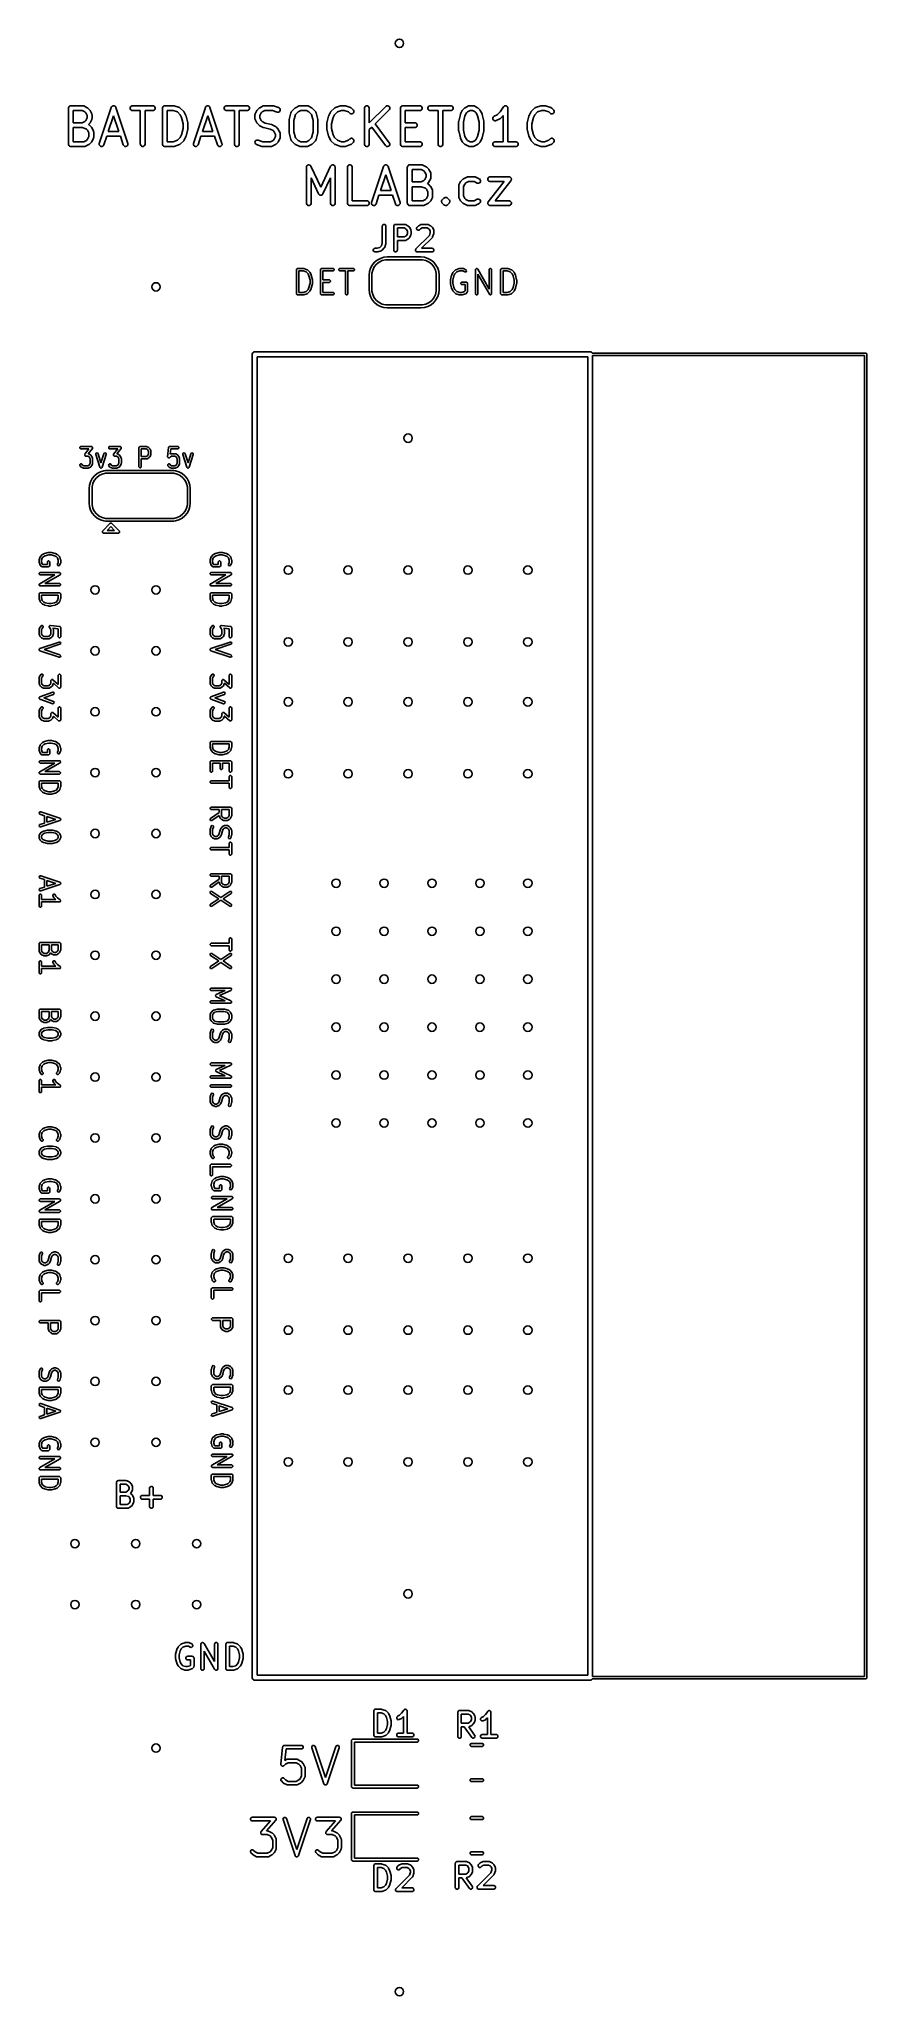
# Model space of a CAD drawing. Extents: x -0.97 to 0.39, y 0.08 to 3.3.
import ezdxf

# ---------------------------------------------------------------- set-up
doc = ezdxf.new("R2010")
doc.units = 0
doc.header["$MEASUREMENT"] = 0
doc.layers.add('BLACK', color=7, linetype='CONTINUOUS')

msp = doc.modelspace()

# ---------------------------------------------------------------- linework, layer by layer
at = {"layer": 'BLACK', "linetype": 'CONTINUOUS'}
for p, q in [((-0.9242, 3.182), (-0.9241, 3.1828)), ((-0.9242, 3.123), (-0.9242, 3.182)), ((-0.9241, 3.1828), (-0.9235, 3.1842)), ((-0.9235, 3.1842), (-0.9225, 3.1853)), ((-0.9225, 3.1853), (-0.921, 3.1859)), ((-0.921, 3.1859), (-0.9203, 3.186)), ((-0.9203, 3.186), (-0.9006, 3.186)), ((-0.9006, 3.186), (-0.8998, 3.1859)), ((-0.8998, 3.1859), (-0.8997, 3.1858)), ((-0.8997, 3.1858), (-0.8995, 3.1858)), ((-0.8995, 3.1858), (-0.8988, 3.1856)), ((-0.8988, 3.1856), (-0.8932, 3.1827)), ((-0.8932, 3.1827), (-0.8929, 3.1825)), ((-0.8929, 3.1825), (-0.8928, 3.1825)), ((-0.8928, 3.1825), (-0.8927, 3.1824)), ((-0.8927, 3.1824), (-0.8925, 3.1823)), ((-0.8925, 3.1823), (-0.8925, 3.1823)), ((-0.8925, 3.1823), (-0.8922, 3.182)), ((-0.8922, 3.182), (-0.8894, 3.1792)), ((-0.8734, 3.1242), (-0.8537, 3.1833)), ((-0.8537, 3.1833), (-0.8534, 3.184)), ((-0.8534, 3.184), (-0.8532, 3.1842)), ((-0.8532, 3.1842), (-0.8531, 3.1845)), ((-0.8531, 3.1845), (-0.8527, 3.1848)), ((-0.8527, 3.1848), (-0.8524, 3.1851)), ((-0.8524, 3.1851), (-0.8521, 3.1853)), ((-0.8521, 3.1853), (-0.8519, 3.1855)), ((-0.8519, 3.1855), (-0.8514, 3.1856)), ((-0.8514, 3.1856), (-0.851, 3.1858)), ((-0.851, 3.1858), (-0.8507, 3.1859)), ((-0.8507, 3.1859), (-0.8505, 3.1859)), ((-0.8505, 3.1859), (-0.85, 3.1859)), ((-0.85, 3.1859), (-0.8495, 3.1859)), ((-0.8495, 3.1859), (-0.8492, 3.1859)), ((-0.8492, 3.1859), (-0.8489, 3.1858)), ((-0.8489, 3.1858), (-0.8485, 3.1856)), ((-0.8485, 3.1856), (-0.848, 3.1855)), ((-0.848, 3.1855), (-0.8478, 3.1853)), ((-0.8478, 3.1853), (-0.8476, 3.1851)), ((-0.8476, 3.1851), (-0.8472, 3.1848)), ((-0.8472, 3.1848), (-0.8469, 3.1845)), ((-0.8469, 3.1845), (-0.8467, 3.1842)), ((-0.8467, 3.1842), (-0.8465, 3.184)), ((-0.8465, 3.184), (-0.8462, 3.1833)), ((-0.8462, 3.1833), (-0.8265, 3.1242)), ((-0.8229, 3.1828), (-0.8223, 3.1842)), ((-0.8229, 3.1813), (-0.8229, 3.1828)), ((-0.8223, 3.1842), (-0.8212, 3.1853)), ((-0.8212, 3.1853), (-0.8198, 3.1859)), ((-0.8198, 3.1859), (-0.819, 3.186)), ((-0.819, 3.186), (-0.7853, 3.186)), ((-0.7853, 3.186), (-0.7845, 3.1859)), ((-0.7845, 3.1859), (-0.7831, 3.1853)), ((-0.7831, 3.1853), (-0.782, 3.1842)), ((-0.782, 3.1842), (-0.7814, 3.1828)), ((-0.7814, 3.1828), (-0.7814, 3.1813)), ((-0.7695, 3.1828), (-0.7689, 3.1842)), ((-0.7695, 3.182), (-0.7695, 3.1828)), ((-0.7695, 3.123), (-0.7695, 3.182)), ((-0.7689, 3.1842), (-0.7678, 3.1853)), ((-0.7678, 3.1853), (-0.7664, 3.1859)), ((-0.7664, 3.1859), (-0.7656, 3.186)), ((-0.7656, 3.186), (-0.7515, 3.186)), ((-0.7515, 3.186), (-0.7512, 3.1859)), ((-0.7512, 3.1859), (-0.751, 3.1859)), ((-0.751, 3.1859), (-0.7509, 3.1859)), ((-0.7509, 3.1859), (-0.7508, 3.1859)), ((-0.7508, 3.1859), (-0.7507, 3.1859)), ((-0.7507, 3.1859), (-0.7503, 3.1858)), ((-0.7503, 3.1858), (-0.7419, 3.183)), ((-0.7419, 3.183), (-0.7412, 3.1826)), ((-0.7412, 3.1826), (-0.741, 3.1826)), ((-0.741, 3.1826), (-0.7409, 3.1825)), ((-0.7409, 3.1825), (-0.7403, 3.182)), ((-0.7403, 3.182), (-0.7347, 3.1764)), ((-0.7187, 3.1242), (-0.699, 3.1833)), ((-0.699, 3.1833), (-0.6987, 3.184)), ((-0.6987, 3.184), (-0.6985, 3.1842)), ((-0.6985, 3.1842), (-0.6984, 3.1845)), ((-0.6984, 3.1845), (-0.698, 3.1848)), ((-0.698, 3.1848), (-0.6977, 3.1851)), ((-0.6977, 3.1851), (-0.6975, 3.1853)), ((-0.6975, 3.1853), (-0.6972, 3.1855)), ((-0.6972, 3.1855), (-0.6968, 3.1856)), ((-0.6968, 3.1856), (-0.6963, 3.1858)), ((-0.6963, 3.1858), (-0.6961, 3.1859)), ((-0.6961, 3.1859), (-0.6958, 3.1859)), ((-0.6958, 3.1859), (-0.6953, 3.1859)), ((-0.6953, 3.1859), (-0.6948, 3.1859)), ((-0.6948, 3.1859), (-0.6945, 3.1859)), ((-0.6945, 3.1859), (-0.6943, 3.1858)), ((-0.6943, 3.1858), (-0.6938, 3.1856)), ((-0.6938, 3.1856), (-0.6933, 3.1855)), ((-0.6933, 3.1855), (-0.6931, 3.1853)), ((-0.6931, 3.1853), (-0.6929, 3.1851)), ((-0.6929, 3.1851), (-0.6926, 3.1848)), ((-0.6926, 3.1848), (-0.6922, 3.1845)), ((-0.6922, 3.1845), (-0.6921, 3.1842)), ((-0.6921, 3.1842), (-0.6919, 3.184)), ((-0.6919, 3.184), (-0.6916, 3.1833)), ((-0.6916, 3.1833), (-0.6719, 3.1242)), ((-0.6682, 3.1828), (-0.6676, 3.1842)), ((-0.6682, 3.1813), (-0.6682, 3.1828)), ((-0.6676, 3.1842), (-0.6666, 3.1853)), ((-0.6666, 3.1853), (-0.6651, 3.1859)), ((-0.6651, 3.1859), (-0.6644, 3.186)), ((-0.6644, 3.186), (-0.6306, 3.186)), ((-0.6306, 3.186), (-0.6299, 3.1859)), ((-0.6299, 3.1859), (-0.6284, 3.1853)), ((-0.6284, 3.1853), (-0.6273, 3.1842)), ((-0.6273, 3.1842), (-0.6268, 3.1828)), ((-0.6268, 3.1828), (-0.6268, 3.1813)), ((-0.6137, 3.1792), (-0.6109, 3.182)), ((-0.6109, 3.182), (-0.6106, 3.1823)), ((-0.6106, 3.1823), (-0.6105, 3.1823)), ((-0.6105, 3.1823), (-0.6104, 3.1824)), ((-0.6104, 3.1824), (-0.6103, 3.1825)), ((-0.6103, 3.1825), (-0.6102, 3.1825)), ((-0.6102, 3.1825), (-0.6099, 3.1827)), ((-0.6099, 3.1827), (-0.6043, 3.1856)), ((-0.6043, 3.1856), (-0.6035, 3.1858)), ((-0.6035, 3.1858), (-0.6034, 3.1858)), ((-0.6034, 3.1858), (-0.6033, 3.1859)), ((-0.6033, 3.1859), (-0.6025, 3.186)), ((-0.6025, 3.186), (-0.5884, 3.186)), ((-0.5884, 3.186), (-0.588, 3.1859)), ((-0.588, 3.1859), (-0.5879, 3.1859)), ((-0.5879, 3.1859), (-0.5878, 3.1859)), ((-0.5878, 3.1859), (-0.5877, 3.1859)), ((-0.5877, 3.1859), (-0.5876, 3.1859)), ((-0.5876, 3.1859), (-0.5872, 3.1858)), ((-0.5872, 3.1858), (-0.5788, 3.183)), ((-0.5788, 3.183), (-0.5781, 3.1826)), ((-0.5781, 3.1826), (-0.5769, 3.1816)), ((-0.5575, 3.1764), (-0.5519, 3.182)), ((-0.5519, 3.182), (-0.5515, 3.1823)), ((-0.5515, 3.1823), (-0.5514, 3.1824)), ((-0.5515, 3.1823), (-0.5515, 3.1823)), ((-0.5514, 3.1824), (-0.5513, 3.1825)), ((-0.5513, 3.1825), (-0.5512, 3.1825)), ((-0.5512, 3.1825), (-0.5508, 3.1827)), ((-0.5508, 3.1827), (-0.5452, 3.1856)), ((-0.5452, 3.1856), (-0.5445, 3.1858)), ((-0.5445, 3.1858), (-0.5443, 3.1858)), ((-0.5443, 3.1858), (-0.5442, 3.1859)), ((-0.5442, 3.1859), (-0.5434, 3.186)), ((-0.5434, 3.186), (-0.5322, 3.186)), ((-0.5322, 3.186), (-0.5314, 3.1859)), ((-0.5314, 3.1859), (-0.5313, 3.1858)), ((-0.5313, 3.1858), (-0.5312, 3.1858)), ((-0.5312, 3.1858), (-0.5304, 3.1856)), ((-0.5304, 3.1856), (-0.5248, 3.1827)), ((-0.5248, 3.1827), (-0.5245, 3.1825)), ((-0.5245, 3.1825), (-0.5244, 3.1825)), ((-0.5244, 3.1825), (-0.5243, 3.1824)), ((-0.5243, 3.1824), (-0.5242, 3.1823)), ((-0.5242, 3.1823), (-0.5241, 3.1823)), ((-0.5241, 3.1823), (-0.5238, 3.182)), ((-0.5238, 3.182), (-0.5182, 3.1764)), ((-0.4928, 3.1764), (-0.4872, 3.182)), ((-0.4872, 3.182), (-0.4866, 3.1825)), ((-0.4866, 3.1825), (-0.4864, 3.1826)), ((-0.4864, 3.1826), (-0.4863, 3.1826)), ((-0.4863, 3.1826), (-0.4856, 3.183)), ((-0.4856, 3.183), (-0.4772, 3.1858)), ((-0.4772, 3.1858), (-0.4768, 3.1859)), ((-0.4768, 3.1859), (-0.4767, 3.1859)), ((-0.4767, 3.1859), (-0.4766, 3.1859)), ((-0.4766, 3.1859), (-0.4764, 3.1859)), ((-0.4764, 3.1859), (-0.4763, 3.1859)), ((-0.4763, 3.1859), (-0.476, 3.186)), ((-0.476, 3.186), (-0.4703, 3.186)), ((-0.4703, 3.186), (-0.4699, 3.1859)), ((-0.4699, 3.1859), (-0.4698, 3.1859)), ((-0.4698, 3.1859), (-0.4697, 3.1859)), ((-0.4697, 3.1859), (-0.4696, 3.1859)), ((-0.4696, 3.1859), (-0.4695, 3.1859)), ((-0.4695, 3.1859), (-0.4691, 3.1858)), ((-0.4691, 3.1858), (-0.4606, 3.183)), ((-0.4606, 3.183), (-0.4599, 3.1826)), ((-0.4599, 3.1826), (-0.4598, 3.1826)), ((-0.4598, 3.1826), (-0.4597, 3.1825)), ((-0.4597, 3.1825), (-0.4591, 3.182)), ((-0.4591, 3.182), (-0.4563, 3.1792)), ((-0.4377, 3.182), (-0.4376, 3.1828)), ((-0.4377, 3.123), (-0.4377, 3.182)), ((-0.4376, 3.1828), (-0.437, 3.1842)), ((-0.437, 3.1842), (-0.436, 3.1853)), ((-0.436, 3.1853), (-0.4345, 3.1859)), ((-0.4345, 3.1859), (-0.433, 3.1859)), ((-0.433, 3.1859), (-0.4316, 3.1853)), ((-0.4316, 3.1853), (-0.4305, 3.1842)), ((-0.4305, 3.1842), (-0.4299, 3.1828)), ((-0.4299, 3.1828), (-0.4298, 3.182)), ((-0.4298, 3.1578), (-0.4028, 3.1848)), ((-0.4298, 3.182), (-0.4298, 3.1578)), ((-0.4028, 3.1848), (-0.4022, 3.1853)), ((-0.4022, 3.1853), (-0.4008, 3.1859)), ((-0.4008, 3.1859), (-0.3993, 3.1859)), ((-0.3993, 3.1859), (-0.3978, 3.1853)), ((-0.3978, 3.1853), (-0.3967, 3.1842)), ((-0.3967, 3.1842), (-0.3962, 3.1828)), ((-0.3962, 3.1828), (-0.3962, 3.1813)), ((-0.3787, 3.182), (-0.3786, 3.1828)), ((-0.3787, 3.123), (-0.3787, 3.182)), ((-0.3786, 3.1828), (-0.378, 3.1842)), ((-0.378, 3.1842), (-0.3769, 3.1853)), ((-0.3769, 3.1853), (-0.3755, 3.1859)), ((-0.3755, 3.1859), (-0.3747, 3.186)), ((-0.3747, 3.186), (-0.3466, 3.186)), ((-0.3466, 3.186), (-0.3458, 3.1859)), ((-0.3458, 3.1859), (-0.3444, 3.1853)), ((-0.3444, 3.1853), (-0.3433, 3.1842)), ((-0.3433, 3.1842), (-0.3427, 3.1828)), ((-0.3427, 3.1828), (-0.3427, 3.1813)), ((-0.3336, 3.1828), (-0.333, 3.1842)), ((-0.3336, 3.1813), (-0.3336, 3.1828)), ((-0.333, 3.1842), (-0.3319, 3.1853)), ((-0.3319, 3.1853), (-0.3305, 3.1859)), ((-0.3305, 3.1859), (-0.3297, 3.186)), ((-0.3297, 3.186), (-0.296, 3.186)), ((-0.296, 3.186), (-0.2952, 3.1859)), ((-0.2952, 3.1859), (-0.2938, 3.1853)), ((-0.2938, 3.1853), (-0.2927, 3.1842)), ((-0.2927, 3.1842), (-0.2921, 3.1828)), ((-0.2921, 3.1828), (-0.2921, 3.1813)), ((-0.2763, 3.1792), (-0.2734, 3.182)), ((-0.2734, 3.182), (-0.2731, 3.1823)), ((-0.2731, 3.1823), (-0.273, 3.1824)), ((-0.2731, 3.1823), (-0.2731, 3.1823)), ((-0.273, 3.1824), (-0.2729, 3.1825)), ((-0.2729, 3.1825), (-0.2728, 3.1825)), ((-0.2728, 3.1825), (-0.2724, 3.1827)), ((-0.2724, 3.1827), (-0.2668, 3.1856)), ((-0.2668, 3.1856), (-0.2661, 3.1858)), ((-0.2661, 3.1858), (-0.2659, 3.1858)), ((-0.2659, 3.1858), (-0.2658, 3.1859)), ((-0.2658, 3.1859), (-0.265, 3.186)), ((-0.265, 3.186), (-0.2594, 3.186)), ((-0.2594, 3.186), (-0.2586, 3.1859)), ((-0.2586, 3.1859), (-0.2585, 3.1858)), ((-0.2585, 3.1858), (-0.2584, 3.1858)), ((-0.2584, 3.1858), (-0.2577, 3.1856)), ((-0.2577, 3.1856), (-0.252, 3.1827)), ((-0.252, 3.1827), (-0.2517, 3.1825)), ((-0.2517, 3.1825), (-0.2516, 3.1825)), ((-0.2516, 3.1825), (-0.2515, 3.1824)), ((-0.2515, 3.1824), (-0.2514, 3.1823)), ((-0.2514, 3.1823), (-0.2513, 3.1823)), ((-0.2513, 3.1823), (-0.251, 3.182)), ((-0.251, 3.182), (-0.2482, 3.1792)), ((-0.2147, 3.1761), (-0.2093, 3.1842)), ((-0.2093, 3.1842), (-0.2088, 3.1848)), ((-0.2093, 3.1842), (-0.2093, 3.1842)), ((-0.2093, 3.1842), (-0.2093, 3.1842)), ((-0.2093, 3.1842), (-0.2093, 3.1842)), ((-0.2088, 3.1848), (-0.2084, 3.185)), ((-0.2084, 3.185), (-0.2082, 3.1853)), ((-0.2082, 3.1853), (-0.2078, 3.1855)), ((-0.2078, 3.1855), (-0.2075, 3.1857)), ((-0.2075, 3.1857), (-0.2071, 3.1858)), ((-0.2071, 3.1858), (-0.2068, 3.1859)), ((-0.2068, 3.1859), (-0.2064, 3.1859)), ((-0.2064, 3.1859), (-0.206, 3.186)), ((-0.206, 3.186), (-0.2056, 3.1859)), ((-0.2056, 3.1859), (-0.2052, 3.1859)), ((-0.2052, 3.1859), (-0.2049, 3.1858)), ((-0.2049, 3.1858), (-0.2045, 3.1857)), ((-0.2045, 3.1857), (-0.2042, 3.1855)), ((-0.2042, 3.1855), (-0.2038, 3.1853)), ((-0.2038, 3.1853), (-0.2035, 3.185)), ((-0.2035, 3.185), (-0.2032, 3.1848)), ((-0.2032, 3.1848), (-0.203, 3.1845)), ((-0.203, 3.1845), (-0.2027, 3.1842)), ((-0.2027, 3.1842), (-0.2026, 3.1839)), ((-0.2026, 3.1839), (-0.2023, 3.1835)), ((-0.2023, 3.1835), (-0.2023, 3.1832)), ((-0.2023, 3.1832), (-0.2021, 3.1828)), ((-0.2021, 3.1828), (-0.202, 3.182)), ((-0.202, 3.182), (-0.202, 3.182)), ((-0.202, 3.182), (-0.202, 3.182)), ((-0.202, 3.182), (-0.202, 3.182)), ((-0.202, 3.182), (-0.202, 3.1269)), ((-0.1638, 3.1764), (-0.1582, 3.182)), ((-0.1582, 3.182), (-0.1576, 3.1825)), ((-0.1576, 3.1825), (-0.1574, 3.1826)), ((-0.1574, 3.1826), (-0.1573, 3.1826)), ((-0.1573, 3.1826), (-0.1566, 3.183)), ((-0.1566, 3.183), (-0.1482, 3.1858)), ((-0.1482, 3.1858), (-0.1478, 3.1859)), ((-0.1478, 3.1859), (-0.1477, 3.1859)), ((-0.1477, 3.1859), (-0.1476, 3.1859)), ((-0.1476, 3.1859), (-0.1474, 3.1859)), ((-0.1474, 3.1859), (-0.1473, 3.1859)), ((-0.1473, 3.1859), (-0.1469, 3.186)), ((-0.1469, 3.186), (-0.1413, 3.186)), ((-0.1413, 3.186), (-0.1409, 3.1859)), ((-0.1409, 3.1859), (-0.1408, 3.1859)), ((-0.1408, 3.1859), (-0.1407, 3.1859)), ((-0.1407, 3.1859), (-0.1405, 3.1859)), ((-0.1405, 3.1859), (-0.1404, 3.1859)), ((-0.1404, 3.1859), (-0.1401, 3.1858)), ((-0.1401, 3.1858), (-0.1316, 3.183)), ((-0.1316, 3.183), (-0.1309, 3.1826)), ((-0.1309, 3.1826), (-0.1308, 3.1826)), ((-0.1308, 3.1826), (-0.1307, 3.1825)), ((-0.1307, 3.1825), (-0.1301, 3.182)), ((-0.1301, 3.182), (-0.1273, 3.1792)), ((-0.9015, 3.1781), (-0.9163, 3.1781)), ((-0.9163, 3.1781), (-0.9163, 3.1579)), ((-0.9163, 3.1579), (-0.9015, 3.1579)), ((-0.9012, 3.15), (-0.9163, 3.15)), ((-0.9163, 3.15), (-0.9163, 3.1269)), ((-0.8973, 3.176), (-0.9015, 3.1781)), ((-0.9015, 3.1579), (-0.8973, 3.16)), ((-0.8943, 3.1477), (-0.9012, 3.15)), ((-0.8954, 3.1741), (-0.8973, 3.176)), ((-0.8973, 3.16), (-0.8954, 3.1619)), ((-0.8933, 3.1699), (-0.8954, 3.1741)), ((-0.8954, 3.1619), (-0.8933, 3.1661)), ((-0.8933, 3.1661), (-0.8933, 3.1699)), ((-0.8894, 3.1568), (-0.8912, 3.1549)), ((-0.8912, 3.1549), (-0.8909, 3.1548)), ((-0.8909, 3.1548), (-0.8902, 3.1545)), ((-0.8902, 3.1545), (-0.8901, 3.1544)), ((-0.8901, 3.1544), (-0.89, 3.1544)), ((-0.89, 3.1544), (-0.8894, 3.1539)), ((-0.8894, 3.1792), (-0.8891, 3.1789)), ((-0.8891, 3.1571), (-0.8894, 3.1568)), ((-0.8894, 3.1539), (-0.8866, 3.1511)), ((-0.8891, 3.1789), (-0.889, 3.1788)), ((-0.889, 3.1571), (-0.8891, 3.1571)), ((-0.889, 3.1788), (-0.889, 3.1787)), ((-0.889, 3.1787), (-0.8889, 3.1786)), ((-0.8889, 3.1574), (-0.889, 3.1572)), ((-0.889, 3.1572), (-0.889, 3.1571)), ((-0.8889, 3.1786), (-0.8888, 3.1785)), ((-0.8888, 3.1574), (-0.8889, 3.1574)), ((-0.8888, 3.1785), (-0.8886, 3.1782)), ((-0.8886, 3.1578), (-0.8888, 3.1574)), ((-0.8886, 3.1782), (-0.8858, 3.1726)), ((-0.8858, 3.1634), (-0.8886, 3.1578)), ((-0.8866, 3.1511), (-0.8863, 3.1508)), ((-0.8863, 3.1508), (-0.8862, 3.1507)), ((-0.8862, 3.1507), (-0.8862, 3.1506)), ((-0.8862, 3.1506), (-0.8861, 3.1505)), ((-0.8861, 3.1505), (-0.886, 3.1504)), ((-0.886, 3.1504), (-0.8858, 3.1501)), ((-0.8858, 3.1726), (-0.8855, 3.1718)), ((-0.8855, 3.1641), (-0.8858, 3.1634)), ((-0.8858, 3.1501), (-0.883, 3.1444)), ((-0.8855, 3.1718), (-0.8855, 3.1717)), ((-0.8855, 3.1717), (-0.8855, 3.1716)), ((-0.8855, 3.1716), (-0.8854, 3.1708)), ((-0.8854, 3.1652), (-0.8855, 3.1644)), ((-0.8855, 3.1644), (-0.8855, 3.1643)), ((-0.8855, 3.1643), (-0.8855, 3.1641)), ((-0.8854, 3.1708), (-0.8854, 3.1652)), ((-0.85, 3.1696), (-0.8586, 3.1438)), ((-0.8414, 3.1438), (-0.85, 3.1696)), ((-0.8223, 3.1799), (-0.8229, 3.1813)), ((-0.8212, 3.1788), (-0.8223, 3.1799)), ((-0.8198, 3.1782), (-0.8212, 3.1788)), ((-0.819, 3.1781), (-0.8198, 3.1782)), ((-0.8061, 3.1781), (-0.819, 3.1781)), ((-0.8061, 3.123), (-0.8061, 3.1781)), ((-0.7853, 3.1781), (-0.7982, 3.1781)), ((-0.7982, 3.1781), (-0.7982, 3.123)), ((-0.7845, 3.1782), (-0.7853, 3.1781)), ((-0.7831, 3.1788), (-0.7845, 3.1782)), ((-0.782, 3.1799), (-0.7831, 3.1788)), ((-0.7814, 3.1813), (-0.782, 3.1799)), ((-0.7522, 3.1781), (-0.7617, 3.1781)), ((-0.7617, 3.1781), (-0.7617, 3.1269)), ((-0.7452, 3.1758), (-0.7522, 3.1781)), ((-0.7407, 3.1713), (-0.7452, 3.1758)), ((-0.7384, 3.1666), (-0.7407, 3.1713)), ((-0.7358, 3.1562), (-0.7384, 3.1666)), ((-0.7358, 3.1488), (-0.7358, 3.1562)), ((-0.7347, 3.1764), (-0.7344, 3.1761)), ((-0.7344, 3.1761), (-0.7344, 3.176)), ((-0.7344, 3.176), (-0.7343, 3.1759)), ((-0.7343, 3.1759), (-0.7342, 3.1758)), ((-0.7342, 3.1758), (-0.7342, 3.1757)), ((-0.7342, 3.1757), (-0.734, 3.1754)), ((-0.734, 3.1754), (-0.7311, 3.1697)), ((-0.7311, 3.1697), (-0.7311, 3.1697)), ((-0.7311, 3.1697), (-0.7311, 3.1697)), ((-0.7311, 3.1697), (-0.731, 3.1693)), ((-0.731, 3.1693), (-0.7309, 3.169)), ((-0.7309, 3.169), (-0.7309, 3.169)), ((-0.7309, 3.169), (-0.7308, 3.1689)), ((-0.7308, 3.1689), (-0.728, 3.1577)), ((-0.728, 3.1577), (-0.728, 3.1576)), ((-0.728, 3.1576), (-0.728, 3.1575)), ((-0.728, 3.1575), (-0.728, 3.1572)), ((-0.728, 3.1572), (-0.7279, 3.1569)), ((-0.7279, 3.1569), (-0.7279, 3.1569)), ((-0.7279, 3.1569), (-0.7279, 3.1567)), ((-0.7279, 3.1567), (-0.7279, 3.1483)), ((-0.6953, 3.1696), (-0.7039, 3.1438)), ((-0.6867, 3.1438), (-0.6953, 3.1696)), ((-0.6676, 3.1799), (-0.6682, 3.1813)), ((-0.6666, 3.1788), (-0.6676, 3.1799)), ((-0.6651, 3.1782), (-0.6666, 3.1788)), ((-0.6644, 3.1781), (-0.6651, 3.1782)), ((-0.6514, 3.1781), (-0.6644, 3.1781)), ((-0.6514, 3.123), (-0.6514, 3.1781)), ((-0.6306, 3.1781), (-0.6436, 3.1781)), ((-0.6436, 3.1781), (-0.6436, 3.123)), ((-0.6299, 3.1782), (-0.6306, 3.1781)), ((-0.6284, 3.1788), (-0.6299, 3.1782)), ((-0.6273, 3.1799), (-0.6284, 3.1788)), ((-0.6268, 3.1813), (-0.6273, 3.1799)), ((-0.6177, 3.1708), (-0.6176, 3.1716)), ((-0.6177, 3.1652), (-0.6177, 3.1708)), ((-0.6176, 3.1644), (-0.6177, 3.1652)), ((-0.6176, 3.1717), (-0.6175, 3.1718)), ((-0.6176, 3.1716), (-0.6176, 3.1717)), ((-0.6176, 3.1643), (-0.6176, 3.1644)), ((-0.6175, 3.1641), (-0.6176, 3.1643)), ((-0.6175, 3.1718), (-0.6173, 3.1726)), ((-0.6173, 3.1634), (-0.6175, 3.1641)), ((-0.6173, 3.1726), (-0.6145, 3.1782)), ((-0.6145, 3.1578), (-0.6173, 3.1634)), ((-0.6145, 3.1782), (-0.6142, 3.1785)), ((-0.6142, 3.1574), (-0.6145, 3.1578)), ((-0.6142, 3.1786), (-0.6141, 3.1787)), ((-0.6142, 3.1785), (-0.6142, 3.1786)), ((-0.6141, 3.1572), (-0.6142, 3.1574)), ((-0.6142, 3.1574), (-0.6142, 3.1574)), ((-0.6141, 3.1787), (-0.614, 3.1788)), ((-0.614, 3.1571), (-0.6141, 3.1572)), ((-0.614, 3.1789), (-0.6137, 3.1792)), ((-0.614, 3.1788), (-0.614, 3.1789)), ((-0.6137, 3.1568), (-0.614, 3.1571)), ((-0.614, 3.1571), (-0.614, 3.1571)), ((-0.6109, 3.1539), (-0.6137, 3.1568)), ((-0.6106, 3.1537), (-0.6109, 3.1539)), ((-0.6105, 3.1536), (-0.6106, 3.1537)), ((-0.6104, 3.1535), (-0.6105, 3.1536)), ((-0.6103, 3.1535), (-0.6104, 3.1535)), ((-0.6102, 3.1534), (-0.6103, 3.1535)), ((-0.6099, 3.1532), (-0.6102, 3.1534)), ((-0.6043, 3.1504), (-0.6099, 3.1532)), ((-0.6077, 3.1741), (-0.6098, 3.1699)), ((-0.6098, 3.1699), (-0.6098, 3.1661)), ((-0.6098, 3.1661), (-0.6077, 3.1619)), ((-0.6058, 3.176), (-0.6077, 3.1741)), ((-0.6077, 3.1619), (-0.6058, 3.16)), ((-0.6016, 3.1781), (-0.6058, 3.176)), ((-0.6058, 3.16), (-0.6011, 3.1576)), ((-0.6042, 3.1504), (-0.6043, 3.1504)), ((-0.6039, 3.1502), (-0.6042, 3.1504)), ((-0.6042, 3.1504), (-0.6042, 3.1504)), ((-0.6035, 3.1501), (-0.6039, 3.1502)), ((-0.5926, 3.1474), (-0.6035, 3.1501)), ((-0.6035, 3.1501), (-0.6035, 3.1501)), ((-0.6035, 3.1501), (-0.6035, 3.1501)), ((-0.5891, 3.1781), (-0.6016, 3.1781)), ((-0.6011, 3.1576), (-0.5903, 3.1549)), ((-0.5903, 3.1549), (-0.5902, 3.1549)), ((-0.5902, 3.1549), (-0.5902, 3.1549)), ((-0.5902, 3.1549), (-0.5899, 3.1548)), ((-0.5899, 3.1548), (-0.5896, 3.1547)), ((-0.5896, 3.1547), (-0.5895, 3.1546)), ((-0.5895, 3.1546), (-0.5895, 3.1546)), ((-0.5895, 3.1546), (-0.5839, 3.1518)), ((-0.5812, 3.1755), (-0.5891, 3.1781)), ((-0.5839, 3.1518), (-0.5835, 3.1516)), ((-0.5835, 3.1516), (-0.5834, 3.1516)), ((-0.5834, 3.1516), (-0.5833, 3.1515)), ((-0.5833, 3.1515), (-0.5832, 3.1514)), ((-0.5832, 3.1514), (-0.5831, 3.1513)), ((-0.5831, 3.1513), (-0.5828, 3.1511)), ((-0.5828, 3.1511), (-0.58, 3.1483)), ((-0.5805, 3.1753), (-0.5812, 3.1755)), ((-0.579, 3.1754), (-0.5805, 3.1753)), ((-0.5776, 3.1761), (-0.579, 3.1754)), ((-0.5766, 3.1773), (-0.5776, 3.1761)), ((-0.5769, 3.1816), (-0.5762, 3.1803)), ((-0.5761, 3.1787), (-0.5766, 3.1773)), ((-0.5762, 3.1803), (-0.5761, 3.1787)), ((-0.5614, 3.1631), (-0.5613, 3.1632)), ((-0.5614, 3.1628), (-0.5614, 3.1631)), ((-0.5614, 3.1625), (-0.5614, 3.1628)), ((-0.5614, 3.1624), (-0.5614, 3.1625)), ((-0.5614, 3.1625), (-0.5614, 3.1625)), ((-0.5614, 3.1427), (-0.5614, 3.1624)), ((-0.5613, 3.1633), (-0.5585, 3.1746)), ((-0.5613, 3.1632), (-0.5613, 3.1633)), ((-0.5585, 3.1746), (-0.5583, 3.1753)), ((-0.5583, 3.1753), (-0.5581, 3.1755)), ((-0.5581, 3.1755), (-0.558, 3.1758)), ((-0.558, 3.1758), (-0.5575, 3.1764)), ((-0.5511, 3.1716), (-0.5536, 3.1619)), ((-0.5536, 3.1619), (-0.5536, 3.1432)), ((-0.5467, 3.176), (-0.5511, 3.1716)), ((-0.5425, 3.1781), (-0.5467, 3.176)), ((-0.5331, 3.1781), (-0.5425, 3.1781)), ((-0.5289, 3.176), (-0.5331, 3.1781)), ((-0.5245, 3.1716), (-0.5289, 3.176)), ((-0.5221, 3.1619), (-0.5245, 3.1716)), ((-0.5221, 3.1432), (-0.5221, 3.1619)), ((-0.5182, 3.1764), (-0.5177, 3.1758)), ((-0.5177, 3.1758), (-0.5176, 3.1755)), ((-0.5176, 3.1755), (-0.5174, 3.1753)), ((-0.5174, 3.1753), (-0.5171, 3.1746)), ((-0.5171, 3.1746), (-0.5143, 3.1633)), ((-0.5143, 3.1633), (-0.5143, 3.1632)), ((-0.5143, 3.1632), (-0.5143, 3.1631)), ((-0.5143, 3.1631), (-0.5142, 3.1628)), ((-0.5142, 3.1628), (-0.5142, 3.1625)), ((-0.5142, 3.1625), (-0.5142, 3.1625)), ((-0.5142, 3.1625), (-0.5142, 3.1624)), ((-0.5142, 3.1624), (-0.5142, 3.1427)), ((-0.4996, 3.1569), (-0.4995, 3.1572)), ((-0.4996, 3.1567), (-0.4996, 3.1569)), ((-0.4996, 3.1569), (-0.4996, 3.1569)), ((-0.4996, 3.1483), (-0.4996, 3.1567)), ((-0.4995, 3.1577), (-0.4966, 3.1689)), ((-0.4995, 3.1576), (-0.4995, 3.1577)), ((-0.4995, 3.1575), (-0.4995, 3.1576)), ((-0.4995, 3.1572), (-0.4995, 3.1575)), ((-0.4966, 3.169), (-0.4965, 3.1693)), ((-0.4966, 3.1689), (-0.4966, 3.169)), ((-0.4966, 3.169), (-0.4966, 3.169)), ((-0.4965, 3.1693), (-0.4964, 3.1697)), ((-0.4964, 3.1697), (-0.4964, 3.1697)), ((-0.4964, 3.1697), (-0.4963, 3.1697)), ((-0.4963, 3.1697), (-0.4935, 3.1754)), ((-0.4935, 3.1754), (-0.4933, 3.1757)), ((-0.4933, 3.1758), (-0.4932, 3.1759)), ((-0.4933, 3.1757), (-0.4933, 3.1758)), ((-0.4932, 3.1759), (-0.4931, 3.176)), ((-0.4931, 3.176), (-0.493, 3.1761)), ((-0.493, 3.1761), (-0.4928, 3.1764)), ((-0.4891, 3.1666), (-0.4917, 3.1562)), ((-0.4917, 3.1562), (-0.4917, 3.1488)), ((-0.4868, 3.1713), (-0.4891, 3.1666)), ((-0.4823, 3.1758), (-0.4868, 3.1713)), ((-0.4753, 3.1781), (-0.4823, 3.1758)), ((-0.471, 3.1781), (-0.4753, 3.1781)), ((-0.464, 3.1758), (-0.471, 3.1781)), ((-0.4619, 3.1736), (-0.464, 3.1758)), ((-0.4613, 3.1731), (-0.4619, 3.1736)), ((-0.4598, 3.1726), (-0.4613, 3.1731)), ((-0.4583, 3.1726), (-0.4598, 3.1726)), ((-0.4569, 3.1731), (-0.4583, 3.1726)), ((-0.4558, 3.1742), (-0.4569, 3.1731)), ((-0.4563, 3.1792), (-0.4558, 3.1786)), ((-0.4558, 3.1786), (-0.4552, 3.1772)), ((-0.4552, 3.1756), (-0.4558, 3.1742)), ((-0.4552, 3.1772), (-0.4552, 3.1756)), ((-0.4258, 3.1507), (-0.4298, 3.1467)), ((-0.4032, 3.1206), (-0.4258, 3.1507)), ((-0.3972, 3.1793), (-0.4201, 3.1564)), ((-0.4201, 3.1564), (-0.3969, 3.1253)), ((-0.3967, 3.1799), (-0.3972, 3.1793)), ((-0.3962, 3.1813), (-0.3967, 3.1799)), ((-0.3466, 3.1781), (-0.3708, 3.1781)), ((-0.3708, 3.1781), (-0.3708, 3.1579)), ((-0.3708, 3.1579), (-0.355, 3.1579)), ((-0.355, 3.15), (-0.3708, 3.15)), ((-0.3708, 3.15), (-0.3708, 3.1269)), ((-0.355, 3.1579), (-0.3543, 3.1578)), ((-0.3543, 3.1501), (-0.355, 3.15)), ((-0.3543, 3.1578), (-0.3528, 3.1572)), ((-0.3528, 3.1506), (-0.3543, 3.1501)), ((-0.3528, 3.1572), (-0.3518, 3.1561)), ((-0.3518, 3.1517), (-0.3528, 3.1506)), ((-0.3518, 3.1561), (-0.3512, 3.1547)), ((-0.3512, 3.1531), (-0.3518, 3.1517)), ((-0.3512, 3.1547), (-0.3512, 3.1531)), ((-0.3458, 3.1782), (-0.3466, 3.1781)), ((-0.3444, 3.1788), (-0.3458, 3.1782)), ((-0.3433, 3.1799), (-0.3444, 3.1788)), ((-0.3427, 3.1813), (-0.3433, 3.1799)), ((-0.333, 3.1799), (-0.3336, 3.1813)), ((-0.3319, 3.1788), (-0.333, 3.1799)), ((-0.3305, 3.1782), (-0.3319, 3.1788)), ((-0.3297, 3.1781), (-0.3305, 3.1782)), ((-0.3168, 3.1781), (-0.3297, 3.1781)), ((-0.3168, 3.123), (-0.3168, 3.1781)), ((-0.296, 3.1781), (-0.3089, 3.1781)), ((-0.3089, 3.1781), (-0.3089, 3.123)), ((-0.2952, 3.1782), (-0.296, 3.1781)), ((-0.2938, 3.1788), (-0.2952, 3.1782)), ((-0.2927, 3.1799), (-0.2938, 3.1788)), ((-0.2921, 3.1813), (-0.2927, 3.1799)), ((-0.283, 3.1603), (-0.2829, 3.1604)), ((-0.283, 3.16), (-0.283, 3.1603)), ((-0.283, 3.1597), (-0.283, 3.16)), ((-0.283, 3.1595), (-0.283, 3.1597)), ((-0.283, 3.1597), (-0.283, 3.1597)), ((-0.283, 3.1455), (-0.283, 3.1595)), ((-0.2829, 3.1605), (-0.2801, 3.1717)), ((-0.2829, 3.1604), (-0.2829, 3.1605)), ((-0.2801, 3.1718), (-0.28, 3.1721)), ((-0.2801, 3.1717), (-0.2801, 3.1718)), ((-0.2801, 3.1718), (-0.2801, 3.1718)), ((-0.28, 3.1721), (-0.2798, 3.1725)), ((-0.2798, 3.1726), (-0.277, 3.1782)), ((-0.2798, 3.1725), (-0.2798, 3.1726)), ((-0.2798, 3.1725), (-0.2798, 3.1725)), ((-0.277, 3.1782), (-0.2768, 3.1785)), ((-0.2768, 3.1786), (-0.2767, 3.1787)), ((-0.2768, 3.1785), (-0.2768, 3.1786)), ((-0.2767, 3.1787), (-0.2766, 3.1788)), ((-0.2766, 3.1788), (-0.2765, 3.1789)), ((-0.2765, 3.1789), (-0.2763, 3.1792)), ((-0.2726, 3.1694), (-0.2752, 3.1591)), ((-0.2752, 3.1591), (-0.2752, 3.146)), ((-0.2702, 3.1741), (-0.2726, 3.1694)), ((-0.2683, 3.176), (-0.2702, 3.1741)), ((-0.2641, 3.1781), (-0.2683, 3.176)), ((-0.2603, 3.1781), (-0.2641, 3.1781)), ((-0.2561, 3.176), (-0.2603, 3.1781)), ((-0.2542, 3.1741), (-0.2561, 3.176)), ((-0.2519, 3.1694), (-0.2542, 3.1741)), ((-0.2493, 3.1591), (-0.2519, 3.1694)), ((-0.2493, 3.146), (-0.2493, 3.1591)), ((-0.2482, 3.1792), (-0.2479, 3.1789)), ((-0.2479, 3.1789), (-0.2479, 3.1788)), ((-0.2479, 3.1788), (-0.2478, 3.1787)), ((-0.2478, 3.1787), (-0.2477, 3.1786)), ((-0.2477, 3.1786), (-0.2477, 3.1785)), ((-0.2477, 3.1785), (-0.2475, 3.1782)), ((-0.2475, 3.1782), (-0.2446, 3.1726)), ((-0.2446, 3.1726), (-0.2446, 3.1725)), ((-0.2446, 3.1725), (-0.2446, 3.1725)), ((-0.2446, 3.1725), (-0.2445, 3.1721)), ((-0.2445, 3.1721), (-0.2444, 3.1718)), ((-0.2444, 3.1718), (-0.2444, 3.1718)), ((-0.2444, 3.1718), (-0.2443, 3.1717)), ((-0.2443, 3.1717), (-0.2415, 3.1605)), ((-0.2415, 3.1605), (-0.2415, 3.1604)), ((-0.2415, 3.1604), (-0.2415, 3.1603)), ((-0.2415, 3.1603), (-0.2415, 3.16)), ((-0.2415, 3.16), (-0.2414, 3.1597)), ((-0.2414, 3.1597), (-0.2414, 3.1597)), ((-0.2414, 3.1597), (-0.2414, 3.1595)), ((-0.2414, 3.1595), (-0.2414, 3.1455)), ((-0.2268, 3.1657), (-0.2263, 3.1671)), ((-0.2267, 3.1641), (-0.2268, 3.1657)), ((-0.226, 3.1628), (-0.2267, 3.1641)), ((-0.2263, 3.1671), (-0.2253, 3.1683)), ((-0.2248, 3.1617), (-0.226, 3.1628)), ((-0.2253, 3.1683), (-0.2246, 3.1687)), ((-0.2234, 3.1613), (-0.2248, 3.1617)), ((-0.2246, 3.1687), (-0.2196, 3.1712)), ((-0.2218, 3.1614), (-0.2234, 3.1613)), ((-0.2211, 3.1616), (-0.2218, 3.1614)), ((-0.2155, 3.1645), (-0.2211, 3.1616)), ((-0.2196, 3.1712), (-0.2147, 3.1761)), ((-0.2151, 3.1647), (-0.2155, 3.1645)), ((-0.215, 3.1647), (-0.2151, 3.1647)), ((-0.2149, 3.1648), (-0.215, 3.1647)), ((-0.2148, 3.1649), (-0.2149, 3.1648)), ((-0.2144, 3.1652), (-0.2148, 3.1649)), ((-0.2148, 3.1649), (-0.2148, 3.1649)), ((-0.2099, 3.1697), (-0.2144, 3.1652)), ((-0.2099, 3.1269), (-0.2099, 3.1697)), ((-0.1706, 3.1567), (-0.1705, 3.1569)), ((-0.1706, 3.1483), (-0.1706, 3.1567)), ((-0.1705, 3.1576), (-0.1704, 3.1577)), ((-0.1705, 3.1575), (-0.1705, 3.1576)), ((-0.1705, 3.1572), (-0.1705, 3.1575)), ((-0.1705, 3.1569), (-0.1705, 3.1572)), ((-0.1705, 3.1569), (-0.1705, 3.1569)), ((-0.1704, 3.1577), (-0.1676, 3.1689)), ((-0.1676, 3.169), (-0.1675, 3.1693)), ((-0.1676, 3.1689), (-0.1676, 3.169)), ((-0.1676, 3.169), (-0.1676, 3.169)), ((-0.1675, 3.1693), (-0.1674, 3.1697)), ((-0.1674, 3.1697), (-0.1673, 3.1697)), ((-0.1673, 3.1697), (-0.1645, 3.1754)), ((-0.1673, 3.1697), (-0.1673, 3.1697)), ((-0.1645, 3.1754), (-0.1643, 3.1757)), ((-0.1643, 3.1758), (-0.1642, 3.1759)), ((-0.1643, 3.1757), (-0.1643, 3.1758)), ((-0.1642, 3.1759), (-0.1641, 3.176)), ((-0.1641, 3.176), (-0.164, 3.1761)), ((-0.164, 3.1761), (-0.1638, 3.1764)), ((-0.1601, 3.1666), (-0.1627, 3.1562)), ((-0.1627, 3.1562), (-0.1627, 3.1488)), ((-0.1578, 3.1713), (-0.1601, 3.1666)), ((-0.1532, 3.1758), (-0.1578, 3.1713)), ((-0.1463, 3.1781), (-0.1532, 3.1758)), ((-0.1419, 3.1781), (-0.1463, 3.1781)), ((-0.135, 3.1758), (-0.1419, 3.1781)), ((-0.1328, 3.1736), (-0.135, 3.1758)), ((-0.1322, 3.1731), (-0.1328, 3.1736)), ((-0.1308, 3.1726), (-0.1322, 3.1731)), ((-0.1293, 3.1726), (-0.1308, 3.1726)), ((-0.1279, 3.1731), (-0.1293, 3.1726)), ((-0.1268, 3.1742), (-0.1279, 3.1731)), ((-0.1273, 3.1792), (-0.1268, 3.1786)), ((-0.1268, 3.1786), (-0.1262, 3.1772)), ((-0.1262, 3.1756), (-0.1268, 3.1742)), ((-0.1262, 3.1772), (-0.1262, 3.1756)), ((-0.9241, 3.1222), (-0.9242, 3.123)), ((-0.9235, 3.1208), (-0.9241, 3.1222)), ((-0.9225, 3.1197), (-0.9235, 3.1208)), ((-0.921, 3.1191), (-0.9225, 3.1197)), ((-0.9203, 3.119), (-0.921, 3.1191)), ((-0.8978, 3.119), (-0.9203, 3.119)), ((-0.9163, 3.1269), (-0.8987, 3.1269)), ((-0.8987, 3.1269), (-0.8945, 3.129)), ((-0.897, 3.1191), (-0.8978, 3.119)), ((-0.8969, 3.1192), (-0.897, 3.1191)), ((-0.8967, 3.1192), (-0.8969, 3.1192)), ((-0.896, 3.1195), (-0.8967, 3.1192)), ((-0.8904, 3.1223), (-0.896, 3.1195)), ((-0.8945, 3.129), (-0.8926, 3.1309)), ((-0.8926, 3.146), (-0.8943, 3.1477)), ((-0.8905, 3.1417), (-0.8926, 3.146)), ((-0.8926, 3.1309), (-0.8905, 3.1352)), ((-0.8905, 3.1352), (-0.8905, 3.1417)), ((-0.8901, 3.1225), (-0.8904, 3.1223)), ((-0.89, 3.1225), (-0.8901, 3.1225)), ((-0.8899, 3.1226), (-0.89, 3.1225)), ((-0.8897, 3.1227), (-0.8899, 3.1226)), ((-0.8894, 3.123), (-0.8897, 3.1228)), ((-0.8897, 3.1228), (-0.8897, 3.1227)), ((-0.8866, 3.1258), (-0.8894, 3.123)), ((-0.8863, 3.1261), (-0.8866, 3.1258)), ((-0.8862, 3.1262), (-0.8863, 3.1261)), ((-0.8861, 3.1264), (-0.8862, 3.1263)), ((-0.8862, 3.1263), (-0.8862, 3.1262)), ((-0.886, 3.1265), (-0.8861, 3.1264)), ((-0.8858, 3.1268), (-0.886, 3.1265)), ((-0.883, 3.1325), (-0.8858, 3.1268)), ((-0.883, 3.1444), (-0.8827, 3.1437)), ((-0.8827, 3.1332), (-0.883, 3.1325)), ((-0.8827, 3.1437), (-0.8827, 3.1436)), ((-0.8827, 3.1436), (-0.8827, 3.1434)), ((-0.8827, 3.1434), (-0.8826, 3.1427)), ((-0.8826, 3.1342), (-0.8827, 3.1335)), ((-0.8827, 3.1335), (-0.8827, 3.1333)), ((-0.8827, 3.1333), (-0.8827, 3.1332)), ((-0.8826, 3.1427), (-0.8826, 3.1342)), ((-0.8736, 3.1235), (-0.8734, 3.1242)), ((-0.8734, 3.1219), (-0.8736, 3.1235)), ((-0.8728, 3.1206), (-0.8734, 3.1219)), ((-0.8716, 3.1196), (-0.8728, 3.1206)), ((-0.8701, 3.1191), (-0.8716, 3.1196)), ((-0.8686, 3.1192), (-0.8701, 3.1191)), ((-0.8672, 3.1199), (-0.8686, 3.1192)), ((-0.8662, 3.121), (-0.8672, 3.1199)), ((-0.8659, 3.1217), (-0.8662, 3.121)), ((-0.8612, 3.1359), (-0.8659, 3.1217)), ((-0.8387, 3.1359), (-0.8612, 3.1359)), ((-0.8586, 3.1438), (-0.8414, 3.1438)), ((-0.834, 3.1217), (-0.8387, 3.1359)), ((-0.8337, 3.121), (-0.834, 3.1217)), ((-0.8327, 3.1199), (-0.8337, 3.121)), ((-0.8313, 3.1192), (-0.8327, 3.1199)), ((-0.8298, 3.1191), (-0.8313, 3.1192)), ((-0.8283, 3.1196), (-0.8298, 3.1191)), ((-0.8272, 3.1206), (-0.8283, 3.1196)), ((-0.8265, 3.1219), (-0.8272, 3.1206)), ((-0.8265, 3.1242), (-0.8264, 3.1235)), ((-0.8264, 3.1235), (-0.8265, 3.1219)), ((-0.806, 3.1222), (-0.8061, 3.123)), ((-0.8054, 3.1208), (-0.806, 3.1222)), ((-0.8043, 3.1197), (-0.8054, 3.1208)), ((-0.8029, 3.1191), (-0.8043, 3.1197)), ((-0.8014, 3.1191), (-0.8029, 3.1191)), ((-0.8, 3.1197), (-0.8014, 3.1191)), ((-0.7989, 3.1208), (-0.8, 3.1197)), ((-0.7983, 3.1222), (-0.7989, 3.1208)), ((-0.7982, 3.123), (-0.7983, 3.1222)), ((-0.7695, 3.1222), (-0.7695, 3.123)), ((-0.7689, 3.1208), (-0.7695, 3.1222)), ((-0.7678, 3.1197), (-0.7689, 3.1208)), ((-0.7664, 3.1191), (-0.7678, 3.1197)), ((-0.7656, 3.119), (-0.7664, 3.1191)), ((-0.7515, 3.119), (-0.7656, 3.119)), ((-0.7617, 3.1269), (-0.7522, 3.1269)), ((-0.7522, 3.1269), (-0.7452, 3.1292)), ((-0.7512, 3.1191), (-0.7515, 3.119)), ((-0.751, 3.1191), (-0.7512, 3.1191)), ((-0.7509, 3.1191), (-0.751, 3.1191)), ((-0.7508, 3.1191), (-0.7509, 3.1191)), ((-0.7507, 3.1192), (-0.7508, 3.1191)), ((-0.7503, 3.1192), (-0.7507, 3.1192)), ((-0.7419, 3.1221), (-0.7503, 3.1192)), ((-0.7452, 3.1292), (-0.7407, 3.1338)), ((-0.7412, 3.1224), (-0.7419, 3.1221)), ((-0.741, 3.1225), (-0.7412, 3.1224)), ((-0.7409, 3.1225), (-0.741, 3.1225)), ((-0.7403, 3.123), (-0.7409, 3.1225)), ((-0.7407, 3.1338), (-0.7384, 3.1384)), ((-0.7347, 3.1286), (-0.7403, 3.123)), ((-0.7384, 3.1384), (-0.7358, 3.1488)), ((-0.7344, 3.1289), (-0.7347, 3.1286)), ((-0.7343, 3.1291), (-0.7344, 3.129)), ((-0.7344, 3.129), (-0.7344, 3.1289)), ((-0.7342, 3.1292), (-0.7343, 3.1291)), ((-0.734, 3.1297), (-0.7342, 3.1293)), ((-0.7342, 3.1293), (-0.7342, 3.1292)), ((-0.7311, 3.1353), (-0.734, 3.1297)), ((-0.731, 3.1357), (-0.7311, 3.1354)), ((-0.7311, 3.1354), (-0.7311, 3.1353)), ((-0.7311, 3.1353), (-0.7311, 3.1353)), ((-0.7309, 3.136), (-0.731, 3.1357)), ((-0.7308, 3.1361), (-0.7309, 3.136)), ((-0.7309, 3.136), (-0.7309, 3.136)), ((-0.728, 3.1473), (-0.7308, 3.1361)), ((-0.7279, 3.1481), (-0.728, 3.1478)), ((-0.728, 3.1478), (-0.728, 3.1475)), ((-0.728, 3.1475), (-0.728, 3.1475)), ((-0.728, 3.1475), (-0.728, 3.1473)), ((-0.7279, 3.1483), (-0.7279, 3.1482)), ((-0.7279, 3.1482), (-0.7279, 3.1481)), ((-0.7189, 3.1235), (-0.7187, 3.1242)), ((-0.7188, 3.1219), (-0.7189, 3.1235)), ((-0.7181, 3.1206), (-0.7188, 3.1219)), ((-0.7169, 3.1196), (-0.7181, 3.1206)), ((-0.7155, 3.1191), (-0.7169, 3.1196)), ((-0.7139, 3.1192), (-0.7155, 3.1191)), ((-0.7126, 3.1199), (-0.7139, 3.1192)), ((-0.7116, 3.121), (-0.7126, 3.1199)), ((-0.7112, 3.1217), (-0.7116, 3.121)), ((-0.7065, 3.1359), (-0.7112, 3.1217)), ((-0.6841, 3.1359), (-0.7065, 3.1359)), ((-0.7039, 3.1438), (-0.6867, 3.1438)), ((-0.6793, 3.1217), (-0.6841, 3.1359)), ((-0.679, 3.121), (-0.6793, 3.1217)), ((-0.678, 3.1199), (-0.679, 3.121)), ((-0.6767, 3.1192), (-0.678, 3.1199)), ((-0.6751, 3.1191), (-0.6767, 3.1192)), ((-0.6737, 3.1196), (-0.6751, 3.1191)), ((-0.6725, 3.1206), (-0.6737, 3.1196)), ((-0.6718, 3.1219), (-0.6725, 3.1206)), ((-0.6719, 3.1242), (-0.6717, 3.1235)), ((-0.6717, 3.1235), (-0.6718, 3.1219)), ((-0.6514, 3.1222), (-0.6514, 3.123)), ((-0.6508, 3.1208), (-0.6514, 3.1222)), ((-0.6497, 3.1197), (-0.6508, 3.1208)), ((-0.6483, 3.1191), (-0.6497, 3.1197)), ((-0.6467, 3.1191), (-0.6483, 3.1191)), ((-0.6453, 3.1197), (-0.6467, 3.1191)), ((-0.6442, 3.1208), (-0.6453, 3.1197)), ((-0.6436, 3.1222), (-0.6442, 3.1208)), ((-0.6436, 3.123), (-0.6436, 3.1222)), ((-0.6177, 3.1263), (-0.6172, 3.1277)), ((-0.6175, 3.1248), (-0.6177, 3.1263)), ((-0.6169, 3.1234), (-0.6175, 3.1248)), ((-0.6172, 3.1277), (-0.6162, 3.1289)), ((-0.6157, 3.1224), (-0.6169, 3.1234)), ((-0.6162, 3.1289), (-0.6148, 3.1296)), ((-0.615, 3.1221), (-0.6157, 3.1224)), ((-0.6066, 3.1192), (-0.615, 3.1221)), ((-0.6148, 3.1296), (-0.6133, 3.1297)), ((-0.6133, 3.1297), (-0.6125, 3.1295)), ((-0.6125, 3.1295), (-0.6047, 3.1269)), ((-0.6062, 3.1192), (-0.6066, 3.1192)), ((-0.6061, 3.1191), (-0.6062, 3.1192)), ((-0.6059, 3.1191), (-0.6061, 3.1191)), ((-0.6058, 3.1191), (-0.6059, 3.1191)), ((-0.6057, 3.1191), (-0.6058, 3.1191)), ((-0.6053, 3.119), (-0.6057, 3.1191)), ((-0.5912, 3.119), (-0.6053, 3.119)), ((-0.6047, 3.1269), (-0.5922, 3.1269)), ((-0.588, 3.1451), (-0.5926, 3.1474)), ((-0.5922, 3.1269), (-0.588, 3.129)), ((-0.5905, 3.1191), (-0.5912, 3.119)), ((-0.5904, 3.1192), (-0.5905, 3.1191)), ((-0.5902, 3.1192), (-0.5904, 3.1192)), ((-0.5895, 3.1195), (-0.5902, 3.1192)), ((-0.5839, 3.1223), (-0.5895, 3.1195)), ((-0.586, 3.1431), (-0.588, 3.1451)), ((-0.588, 3.129), (-0.586, 3.1309)), ((-0.5839, 3.1389), (-0.586, 3.1431)), ((-0.586, 3.1309), (-0.5839, 3.1352)), ((-0.5839, 3.1352), (-0.5839, 3.1389)), ((-0.5835, 3.1225), (-0.5839, 3.1223)), ((-0.5834, 3.1225), (-0.5835, 3.1225)), ((-0.5833, 3.1226), (-0.5834, 3.1225)), ((-0.5832, 3.1227), (-0.5833, 3.1226)), ((-0.5831, 3.1228), (-0.5832, 3.1227)), ((-0.5828, 3.123), (-0.5831, 3.1228)), ((-0.58, 3.1258), (-0.5828, 3.123)), ((-0.58, 3.1483), (-0.5798, 3.148)), ((-0.5798, 3.1261), (-0.58, 3.1258)), ((-0.5798, 3.148), (-0.5797, 3.1479)), ((-0.5797, 3.1262), (-0.5798, 3.1261)), ((-0.5797, 3.1479), (-0.5796, 3.1478)), ((-0.5796, 3.1263), (-0.5797, 3.1262)), ((-0.5796, 3.1478), (-0.5795, 3.1477)), ((-0.5795, 3.1264), (-0.5796, 3.1263)), ((-0.5795, 3.1477), (-0.5795, 3.1476)), ((-0.5795, 3.1476), (-0.5793, 3.1472)), ((-0.5793, 3.1268), (-0.5795, 3.1265)), ((-0.5795, 3.1265), (-0.5795, 3.1264)), ((-0.5793, 3.1472), (-0.5765, 3.1416)), ((-0.5765, 3.1325), (-0.5793, 3.1268)), ((-0.5765, 3.1416), (-0.5762, 3.1409)), ((-0.5762, 3.1332), (-0.5765, 3.1325)), ((-0.5762, 3.1409), (-0.5762, 3.1408)), ((-0.5762, 3.1408), (-0.5761, 3.1406)), ((-0.5761, 3.1335), (-0.5762, 3.1333)), ((-0.5762, 3.1333), (-0.5762, 3.1332)), ((-0.5761, 3.1406), (-0.5761, 3.1399)), ((-0.5761, 3.1399), (-0.5761, 3.1342)), ((-0.5761, 3.1342), (-0.5761, 3.1335)), ((-0.5614, 3.1425), (-0.5614, 3.1427)), ((-0.5614, 3.1422), (-0.5614, 3.1425)), ((-0.5614, 3.1425), (-0.5614, 3.1425)), ((-0.5614, 3.1419), (-0.5614, 3.1422)), ((-0.5613, 3.1418), (-0.5614, 3.1419)), ((-0.5613, 3.1417), (-0.5613, 3.1418)), ((-0.5585, 3.1305), (-0.5613, 3.1417)), ((-0.5583, 3.1297), (-0.5585, 3.1305)), ((-0.5581, 3.1295), (-0.5583, 3.1297)), ((-0.558, 3.1292), (-0.5581, 3.1295)), ((-0.5575, 3.1286), (-0.558, 3.1292)), ((-0.5519, 3.123), (-0.5575, 3.1286)), ((-0.5536, 3.1432), (-0.5511, 3.1334)), ((-0.5515, 3.1228), (-0.5519, 3.123)), ((-0.5515, 3.1227), (-0.5515, 3.1228)), ((-0.5514, 3.1226), (-0.5515, 3.1227)), ((-0.5513, 3.1225), (-0.5514, 3.1226)), ((-0.5512, 3.1225), (-0.5513, 3.1225)), ((-0.5508, 3.1223), (-0.5512, 3.1225)), ((-0.5511, 3.1334), (-0.5467, 3.129)), ((-0.5452, 3.1195), (-0.5508, 3.1223)), ((-0.5467, 3.129), (-0.5425, 3.1269)), ((-0.5445, 3.1192), (-0.5452, 3.1195)), ((-0.5443, 3.1192), (-0.5445, 3.1192)), ((-0.5442, 3.1191), (-0.5443, 3.1192)), ((-0.5434, 3.119), (-0.5442, 3.1191)), ((-0.5322, 3.119), (-0.5434, 3.119)), ((-0.5425, 3.1269), (-0.5331, 3.1269)), ((-0.5331, 3.1269), (-0.5289, 3.129)), ((-0.5314, 3.1191), (-0.5322, 3.119)), ((-0.5313, 3.1192), (-0.5314, 3.1191)), ((-0.5312, 3.1192), (-0.5313, 3.1192)), ((-0.5304, 3.1195), (-0.5312, 3.1192)), ((-0.5248, 3.1223), (-0.5304, 3.1195)), ((-0.5289, 3.129), (-0.5245, 3.1334)), ((-0.5245, 3.1225), (-0.5248, 3.1223)), ((-0.5245, 3.1334), (-0.5221, 3.1432)), ((-0.5244, 3.1225), (-0.5245, 3.1225)), ((-0.5243, 3.1226), (-0.5244, 3.1225)), ((-0.5242, 3.1227), (-0.5243, 3.1226)), ((-0.5241, 3.1228), (-0.5242, 3.1227)), ((-0.5238, 3.123), (-0.5241, 3.1228)), ((-0.5182, 3.1286), (-0.5238, 3.123)), ((-0.5177, 3.1292), (-0.5182, 3.1286)), ((-0.5176, 3.1295), (-0.5177, 3.1292)), ((-0.5174, 3.1297), (-0.5176, 3.1295)), ((-0.5171, 3.1305), (-0.5174, 3.1297)), ((-0.5143, 3.1417), (-0.5171, 3.1305)), ((-0.5142, 3.1422), (-0.5143, 3.1419)), ((-0.5143, 3.1419), (-0.5143, 3.1418)), ((-0.5143, 3.1418), (-0.5143, 3.1417)), ((-0.5142, 3.1427), (-0.5142, 3.1425)), ((-0.5142, 3.1425), (-0.5142, 3.1425)), ((-0.5142, 3.1425), (-0.5142, 3.1422)), ((-0.4996, 3.1482), (-0.4996, 3.1483)), ((-0.4996, 3.1481), (-0.4996, 3.1482)), ((-0.4995, 3.1478), (-0.4996, 3.1481)), ((-0.4995, 3.1475), (-0.4995, 3.1478)), ((-0.4995, 3.1473), (-0.4995, 3.1475)), ((-0.4995, 3.1475), (-0.4995, 3.1475)), ((-0.4966, 3.1361), (-0.4995, 3.1473)), ((-0.4966, 3.136), (-0.4966, 3.1361)), ((-0.4965, 3.1357), (-0.4966, 3.136)), ((-0.4966, 3.136), (-0.4966, 3.136)), ((-0.4964, 3.1354), (-0.4965, 3.1357)), ((-0.4964, 3.1353), (-0.4964, 3.1354)), ((-0.4963, 3.1353), (-0.4964, 3.1353)), ((-0.4935, 3.1297), (-0.4963, 3.1353)), ((-0.4933, 3.1293), (-0.4935, 3.1297)), ((-0.4933, 3.1292), (-0.4933, 3.1293)), ((-0.4932, 3.1291), (-0.4933, 3.1292)), ((-0.4931, 3.129), (-0.4932, 3.1291)), ((-0.493, 3.1289), (-0.4931, 3.129)), ((-0.4928, 3.1286), (-0.493, 3.1289)), ((-0.4872, 3.123), (-0.4928, 3.1286)), ((-0.4917, 3.1488), (-0.4891, 3.1384)), ((-0.4891, 3.1384), (-0.4868, 3.1338)), ((-0.4866, 3.1225), (-0.4872, 3.123)), ((-0.4868, 3.1338), (-0.4823, 3.1292)), ((-0.4864, 3.1225), (-0.4866, 3.1225)), ((-0.4863, 3.1224), (-0.4864, 3.1225)), ((-0.4856, 3.1221), (-0.4863, 3.1224)), ((-0.4772, 3.1192), (-0.4856, 3.1221)), ((-0.4823, 3.1292), (-0.4753, 3.1269)), ((-0.4768, 3.1192), (-0.4772, 3.1192)), ((-0.4767, 3.1191), (-0.4768, 3.1192)), ((-0.4766, 3.1191), (-0.4767, 3.1191)), ((-0.4764, 3.1191), (-0.4766, 3.1191)), ((-0.4763, 3.1191), (-0.4764, 3.1191)), ((-0.476, 3.119), (-0.4763, 3.1191)), ((-0.4703, 3.119), (-0.476, 3.119)), ((-0.4753, 3.1269), (-0.471, 3.1269)), ((-0.471, 3.1269), (-0.464, 3.1292)), ((-0.4699, 3.1191), (-0.4703, 3.119)), ((-0.4698, 3.1191), (-0.4699, 3.1191)), ((-0.4697, 3.1191), (-0.4698, 3.1191)), ((-0.4696, 3.1191), (-0.4697, 3.1191)), ((-0.4695, 3.1192), (-0.4696, 3.1191)), ((-0.4691, 3.1192), (-0.4695, 3.1192)), ((-0.4606, 3.1221), (-0.4691, 3.1192)), ((-0.464, 3.1292), (-0.4619, 3.1314)), ((-0.4619, 3.1314), (-0.4613, 3.1319)), ((-0.4613, 3.1319), (-0.4598, 3.1325)), ((-0.4599, 3.1224), (-0.4606, 3.1221)), ((-0.4598, 3.1225), (-0.4599, 3.1224)), ((-0.4598, 3.1325), (-0.4583, 3.1325)), ((-0.4597, 3.1225), (-0.4598, 3.1225)), ((-0.4591, 3.123), (-0.4597, 3.1225)), ((-0.4563, 3.1258), (-0.4591, 3.123)), ((-0.4583, 3.1325), (-0.4569, 3.1319)), ((-0.4569, 3.1319), (-0.4558, 3.1308)), ((-0.4558, 3.1264), (-0.4563, 3.1258)), ((-0.4558, 3.1308), (-0.4552, 3.1294)), ((-0.4552, 3.1278), (-0.4558, 3.1264)), ((-0.4552, 3.1294), (-0.4552, 3.1278)), ((-0.4376, 3.1222), (-0.4377, 3.123)), ((-0.437, 3.1208), (-0.4376, 3.1222)), ((-0.436, 3.1197), (-0.437, 3.1208)), ((-0.4345, 3.1191), (-0.436, 3.1197)), ((-0.433, 3.1191), (-0.4345, 3.1191)), ((-0.4316, 3.1197), (-0.433, 3.1191)), ((-0.4305, 3.1208), (-0.4316, 3.1197)), ((-0.4299, 3.1222), (-0.4305, 3.1208)), ((-0.4298, 3.123), (-0.4299, 3.1222)), ((-0.4298, 3.1467), (-0.4298, 3.123)), ((-0.4027, 3.1201), (-0.4032, 3.1206)), ((-0.4013, 3.1193), (-0.4027, 3.1201)), ((-0.3998, 3.1191), (-0.4013, 3.1193)), ((-0.3983, 3.1194), (-0.3998, 3.1191)), ((-0.3971, 3.1204), (-0.3983, 3.1194)), ((-0.3963, 3.1217), (-0.3971, 3.1204)), ((-0.3969, 3.1253), (-0.3965, 3.1247)), ((-0.3965, 3.1247), (-0.3961, 3.1232)), ((-0.3961, 3.1232), (-0.3963, 3.1217)), ((-0.3786, 3.1222), (-0.3787, 3.123)), ((-0.378, 3.1208), (-0.3786, 3.1222)), ((-0.3769, 3.1197), (-0.378, 3.1208)), ((-0.3755, 3.1191), (-0.3769, 3.1197)), ((-0.3747, 3.119), (-0.3755, 3.1191)), ((-0.3466, 3.119), (-0.3747, 3.119)), ((-0.3708, 3.1269), (-0.3466, 3.1269)), ((-0.3466, 3.1269), (-0.3458, 3.1268)), ((-0.3458, 3.1191), (-0.3466, 3.119)), ((-0.3458, 3.1268), (-0.3444, 3.1263)), ((-0.3444, 3.1197), (-0.3458, 3.1191)), ((-0.3444, 3.1263), (-0.3433, 3.1252)), ((-0.3433, 3.1208), (-0.3444, 3.1197)), ((-0.3433, 3.1252), (-0.3427, 3.1238)), ((-0.3427, 3.1222), (-0.3433, 3.1208)), ((-0.3427, 3.1238), (-0.3427, 3.1222)), ((-0.3167, 3.1222), (-0.3168, 3.123)), ((-0.3161, 3.1208), (-0.3167, 3.1222)), ((-0.315, 3.1197), (-0.3161, 3.1208)), ((-0.3136, 3.1191), (-0.315, 3.1197)), ((-0.3121, 3.1191), (-0.3136, 3.1191)), ((-0.3107, 3.1197), (-0.3121, 3.1191)), ((-0.3096, 3.1208), (-0.3107, 3.1197)), ((-0.309, 3.1222), (-0.3096, 3.1208)), ((-0.3089, 3.123), (-0.309, 3.1222)), ((-0.283, 3.1453), (-0.283, 3.1455)), ((-0.283, 3.145), (-0.283, 3.1453)), ((-0.283, 3.1453), (-0.283, 3.1453)), ((-0.283, 3.1447), (-0.283, 3.145)), ((-0.2829, 3.1447), (-0.283, 3.1447)), ((-0.2829, 3.1445), (-0.2829, 3.1447)), ((-0.2801, 3.1333), (-0.2829, 3.1445)), ((-0.2801, 3.1332), (-0.2801, 3.1333)), ((-0.28, 3.1329), (-0.2801, 3.1332)), ((-0.2801, 3.1332), (-0.2801, 3.1332)), ((-0.2798, 3.1326), (-0.28, 3.1329)), ((-0.2798, 3.1325), (-0.2798, 3.1326)), ((-0.277, 3.1268), (-0.2798, 3.1325)), ((-0.2798, 3.1325), (-0.2798, 3.1325)), ((-0.2768, 3.1265), (-0.277, 3.1268)), ((-0.2768, 3.1264), (-0.2768, 3.1265)), ((-0.2767, 3.1263), (-0.2768, 3.1264)), ((-0.2766, 3.1262), (-0.2767, 3.1263)), ((-0.2765, 3.1261), (-0.2766, 3.1262)), ((-0.2763, 3.1258), (-0.2765, 3.1261)), ((-0.2734, 3.123), (-0.2763, 3.1258)), ((-0.2752, 3.146), (-0.2726, 3.1356)), ((-0.2731, 3.1228), (-0.2734, 3.123)), ((-0.2731, 3.1227), (-0.2731, 3.1228)), ((-0.273, 3.1226), (-0.2731, 3.1227)), ((-0.2729, 3.1225), (-0.273, 3.1226)), ((-0.2728, 3.1225), (-0.2729, 3.1225)), ((-0.2724, 3.1223), (-0.2728, 3.1225)), ((-0.2726, 3.1356), (-0.2702, 3.1309)), ((-0.2668, 3.1195), (-0.2724, 3.1223)), ((-0.2702, 3.1309), (-0.2683, 3.129)), ((-0.2683, 3.129), (-0.2641, 3.1269)), ((-0.2661, 3.1192), (-0.2668, 3.1195)), ((-0.2659, 3.1192), (-0.2661, 3.1192)), ((-0.2658, 3.1191), (-0.2659, 3.1192)), ((-0.265, 3.119), (-0.2658, 3.1191)), ((-0.2594, 3.119), (-0.265, 3.119)), ((-0.2641, 3.1269), (-0.2603, 3.1269)), ((-0.2603, 3.1269), (-0.2561, 3.129)), ((-0.2586, 3.1191), (-0.2594, 3.119)), ((-0.2585, 3.1192), (-0.2586, 3.1191)), ((-0.2584, 3.1192), (-0.2585, 3.1192)), ((-0.2577, 3.1195), (-0.2584, 3.1192)), ((-0.252, 3.1223), (-0.2577, 3.1195)), ((-0.2561, 3.129), (-0.2542, 3.1309)), ((-0.2542, 3.1309), (-0.2519, 3.1356)), ((-0.2517, 3.1225), (-0.252, 3.1223)), ((-0.2519, 3.1356), (-0.2493, 3.146)), ((-0.2516, 3.1225), (-0.2517, 3.1225)), ((-0.2515, 3.1226), (-0.2516, 3.1225)), ((-0.2514, 3.1227), (-0.2515, 3.1226)), ((-0.2513, 3.1228), (-0.2514, 3.1227)), ((-0.251, 3.123), (-0.2513, 3.1228)), ((-0.2482, 3.1258), (-0.251, 3.123)), ((-0.2479, 3.1261), (-0.2482, 3.1258)), ((-0.2478, 3.1263), (-0.2479, 3.1262)), ((-0.2479, 3.1262), (-0.2479, 3.1261)), ((-0.2477, 3.1264), (-0.2478, 3.1263)), ((-0.2475, 3.1268), (-0.2477, 3.1265)), ((-0.2477, 3.1265), (-0.2477, 3.1264)), ((-0.2446, 3.1325), (-0.2475, 3.1268)), ((-0.2445, 3.1329), (-0.2446, 3.1326)), ((-0.2446, 3.1326), (-0.2446, 3.1325)), ((-0.2446, 3.1325), (-0.2446, 3.1325)), ((-0.2444, 3.1332), (-0.2445, 3.1329)), ((-0.2443, 3.1333), (-0.2444, 3.1332)), ((-0.2444, 3.1332), (-0.2444, 3.1332)), ((-0.2415, 3.1445), (-0.2443, 3.1333)), ((-0.2414, 3.1453), (-0.2415, 3.145)), ((-0.2415, 3.145), (-0.2415, 3.1447)), ((-0.2415, 3.1447), (-0.2415, 3.1447)), ((-0.2415, 3.1447), (-0.2415, 3.1445)), ((-0.2414, 3.1455), (-0.2414, 3.1453)), ((-0.2414, 3.1453), (-0.2414, 3.1453)), ((-0.2267, 3.1238), (-0.2261, 3.1252)), ((-0.2267, 3.1222), (-0.2267, 3.1238)), ((-0.2261, 3.1208), (-0.2267, 3.1222)), ((-0.2261, 3.1252), (-0.225, 3.1263)), ((-0.225, 3.1197), (-0.2261, 3.1208)), ((-0.225, 3.1263), (-0.2236, 3.1268)), ((-0.2236, 3.1191), (-0.225, 3.1197)), ((-0.2236, 3.1268), (-0.2229, 3.1269)), ((-0.2229, 3.119), (-0.2236, 3.1191)), ((-0.2229, 3.1269), (-0.2099, 3.1269)), ((-0.1891, 3.119), (-0.2229, 3.119)), ((-0.202, 3.1269), (-0.1891, 3.1269)), ((-0.1891, 3.1269), (-0.1883, 3.1268)), ((-0.1883, 3.1191), (-0.1891, 3.119)), ((-0.1883, 3.1268), (-0.1869, 3.1263)), ((-0.1869, 3.1197), (-0.1883, 3.1191)), ((-0.1869, 3.1263), (-0.1858, 3.1252)), ((-0.1858, 3.1208), (-0.1869, 3.1197)), ((-0.1858, 3.1252), (-0.1853, 3.1238)), ((-0.1853, 3.1222), (-0.1858, 3.1208)), ((-0.1853, 3.1238), (-0.1853, 3.1222)), ((-0.1705, 3.1482), (-0.1706, 3.1483)), ((-0.1705, 3.1481), (-0.1705, 3.1482)), ((-0.1705, 3.1478), (-0.1705, 3.1481)), ((-0.1705, 3.1475), (-0.1705, 3.1478)), ((-0.1704, 3.1473), (-0.1705, 3.1475)), ((-0.1705, 3.1475), (-0.1705, 3.1475)), ((-0.1676, 3.1361), (-0.1704, 3.1473)), ((-0.1676, 3.136), (-0.1676, 3.1361)), ((-0.1675, 3.1357), (-0.1676, 3.136)), ((-0.1676, 3.136), (-0.1676, 3.136)), ((-0.1674, 3.1354), (-0.1675, 3.1357)), ((-0.1673, 3.1353), (-0.1674, 3.1354)), ((-0.1645, 3.1297), (-0.1673, 3.1353)), ((-0.1673, 3.1353), (-0.1673, 3.1353)), ((-0.1643, 3.1293), (-0.1645, 3.1297)), ((-0.1643, 3.1292), (-0.1643, 3.1293)), ((-0.1642, 3.1291), (-0.1643, 3.1292)), ((-0.1641, 3.129), (-0.1642, 3.1291)), ((-0.164, 3.1289), (-0.1641, 3.129)), ((-0.1638, 3.1286), (-0.164, 3.1289)), ((-0.1582, 3.123), (-0.1638, 3.1286)), ((-0.1627, 3.1488), (-0.1601, 3.1384)), ((-0.1601, 3.1384), (-0.1578, 3.1338)), ((-0.1576, 3.1225), (-0.1582, 3.123)), ((-0.1578, 3.1338), (-0.1532, 3.1292)), ((-0.1574, 3.1225), (-0.1576, 3.1225)), ((-0.1573, 3.1224), (-0.1574, 3.1225)), ((-0.1566, 3.1221), (-0.1573, 3.1224)), ((-0.1482, 3.1192), (-0.1566, 3.1221)), ((-0.1532, 3.1292), (-0.1463, 3.1269)), ((-0.1478, 3.1192), (-0.1482, 3.1192)), ((-0.1477, 3.1191), (-0.1478, 3.1192)), ((-0.1476, 3.1191), (-0.1477, 3.1191)), ((-0.1474, 3.1191), (-0.1476, 3.1191)), ((-0.1473, 3.1191), (-0.1474, 3.1191)), ((-0.1469, 3.119), (-0.1473, 3.1191)), ((-0.1413, 3.119), (-0.1469, 3.119)), ((-0.1463, 3.1269), (-0.1419, 3.1269)), ((-0.1419, 3.1269), (-0.135, 3.1292)), ((-0.1409, 3.1191), (-0.1413, 3.119)), ((-0.1408, 3.1191), (-0.1409, 3.1191)), ((-0.1407, 3.1191), (-0.1408, 3.1191)), ((-0.1405, 3.1191), (-0.1407, 3.1191)), ((-0.1404, 3.1192), (-0.1405, 3.1191)), ((-0.1401, 3.1192), (-0.1404, 3.1192)), ((-0.1316, 3.1221), (-0.1401, 3.1192)), ((-0.135, 3.1292), (-0.1328, 3.1314)), ((-0.1328, 3.1314), (-0.1322, 3.1319)), ((-0.1322, 3.1319), (-0.1308, 3.1325)), ((-0.1309, 3.1224), (-0.1316, 3.1221)), ((-0.1308, 3.1225), (-0.1309, 3.1224)), ((-0.1308, 3.1325), (-0.1293, 3.1325)), ((-0.1307, 3.1225), (-0.1308, 3.1225)), ((-0.1301, 3.123), (-0.1307, 3.1225)), ((-0.1273, 3.1258), (-0.1301, 3.123)), ((-0.1293, 3.1325), (-0.1279, 3.1319)), ((-0.1279, 3.1319), (-0.1268, 3.1308)), ((-0.1268, 3.1264), (-0.1273, 3.1258)), ((-0.1268, 3.1308), (-0.1262, 3.1294)), ((-0.1262, 3.1278), (-0.1268, 3.1264)), ((-0.1262, 3.1294), (-0.1262, 3.1278)), ((-0.5332, 3.0856), (-0.5331, 3.0857)), ((-0.5332, 3.0855), (-0.5332, 3.0856)), ((-0.5332, 3.085), (-0.5332, 3.0855)), ((-0.5331, 3.0858), (-0.5329, 3.0864)), ((-0.5331, 3.0857), (-0.5331, 3.0858)), ((-0.5329, 3.0864), (-0.5326, 3.0871)), ((-0.5326, 3.0871), (-0.5325, 3.0872)), ((-0.5326, 3.0871), (-0.5326, 3.0871)), ((-0.5325, 3.0872), (-0.5321, 3.0877)), ((-0.5321, 3.0877), (-0.5316, 3.0882)), ((-0.5316, 3.0882), (-0.5315, 3.0882)), ((-0.5315, 3.0883), (-0.5308, 3.0886)), ((-0.5315, 3.0882), (-0.5315, 3.0883)), ((-0.5308, 3.0886), (-0.5302, 3.0889)), ((-0.5302, 3.0889), (-0.5301, 3.0889)), ((-0.5301, 3.0889), (-0.53, 3.0889)), ((-0.53, 3.0889), (-0.5294, 3.0889)), ((-0.5294, 3.0889), (-0.5287, 3.0889)), ((-0.5287, 3.0889), (-0.5286, 3.0889)), ((-0.5286, 3.0889), (-0.5285, 3.0889)), ((-0.5285, 3.0889), (-0.5279, 3.0886)), ((-0.5279, 3.0886), (-0.5272, 3.0884)), ((-0.5272, 3.0884), (-0.5272, 3.0883)), ((-0.5272, 3.0883), (-0.5271, 3.0883)), ((-0.5271, 3.0883), (-0.5266, 3.0878)), ((-0.5266, 3.0878), (-0.5261, 3.0874)), ((-0.5261, 3.0874), (-0.526, 3.0873)), ((-0.526, 3.0873), (-0.526, 3.0872)), ((-0.526, 3.0872), (-0.526, 3.0871)), ((-0.526, 3.0871), (-0.5257, 3.0867)), ((-0.5257, 3.0867), (-0.5096, 3.0522)), ((-0.5096, 3.0522), (-0.4935, 3.0867)), ((-0.4935, 3.0867), (-0.4932, 3.0871)), ((-0.4932, 3.0872), (-0.4931, 3.0873)), ((-0.4932, 3.0871), (-0.4932, 3.0872)), ((-0.4931, 3.0874), (-0.4926, 3.0878)), ((-0.4931, 3.0873), (-0.4931, 3.0874)), ((-0.4926, 3.0878), (-0.4921, 3.0883)), ((-0.4921, 3.0883), (-0.492, 3.0883)), ((-0.492, 3.0883), (-0.4919, 3.0884)), ((-0.4919, 3.0884), (-0.4913, 3.0886)), ((-0.4913, 3.0886), (-0.4907, 3.0889)), ((-0.4907, 3.0889), (-0.4906, 3.0889)), ((-0.4906, 3.0889), (-0.4905, 3.0889)), ((-0.4905, 3.0889), (-0.4898, 3.0889)), ((-0.4898, 3.0889), (-0.4891, 3.0889)), ((-0.4891, 3.0889), (-0.4891, 3.0889)), ((-0.4891, 3.0889), (-0.489, 3.0889)), ((-0.489, 3.0889), (-0.4883, 3.0886)), ((-0.4883, 3.0886), (-0.4877, 3.0883)), ((-0.4877, 3.0883), (-0.4877, 3.0882)), ((-0.4877, 3.0882), (-0.4876, 3.0882)), ((-0.4876, 3.0882), (-0.4871, 3.0877)), ((-0.4871, 3.0877), (-0.4866, 3.0872)), ((-0.4866, 3.0872), (-0.4866, 3.0871)), ((-0.4866, 3.0871), (-0.4865, 3.0871)), ((-0.4865, 3.0871), (-0.4863, 3.0864)), ((-0.4863, 3.0864), (-0.486, 3.0858)), ((-0.486, 3.0858), (-0.486, 3.0857)), ((-0.486, 3.0857), (-0.486, 3.0856)), ((-0.486, 3.0856), (-0.486, 3.0855)), ((-0.486, 3.0855), (-0.486, 3.085)), ((-0.4657, 3.085), (-0.4656, 3.0858)), ((-0.4656, 3.0858), (-0.4651, 3.0872)), ((-0.4651, 3.0872), (-0.464, 3.0883)), ((-0.464, 3.0883), (-0.4625, 3.0889)), ((-0.4625, 3.0889), (-0.461, 3.0889)), ((-0.461, 3.0889), (-0.4596, 3.0883)), ((-0.4596, 3.0883), (-0.4585, 3.0872)), ((-0.4585, 3.0872), (-0.4579, 3.0858)), ((-0.4579, 3.0858), (-0.4578, 3.085)), ((-0.4261, 3.0272), (-0.4065, 3.0863)), ((-0.4065, 3.0863), (-0.4061, 3.087)), ((-0.4061, 3.087), (-0.406, 3.0872)), ((-0.406, 3.0872), (-0.4058, 3.0875)), ((-0.4058, 3.0875), (-0.4055, 3.0878)), ((-0.4055, 3.0878), (-0.4051, 3.0881)), ((-0.4051, 3.0881), (-0.4049, 3.0883)), ((-0.4049, 3.0883), (-0.4047, 3.0885)), ((-0.4047, 3.0885), (-0.4042, 3.0886)), ((-0.4042, 3.0886), (-0.4038, 3.0888)), ((-0.4038, 3.0888), (-0.4035, 3.0889)), ((-0.4035, 3.0889), (-0.4032, 3.0889)), ((-0.4032, 3.0889), (-0.4027, 3.0889)), ((-0.4027, 3.0889), (-0.4022, 3.0889)), ((-0.4022, 3.0889), (-0.402, 3.0889)), ((-0.402, 3.0889), (-0.4017, 3.0888)), ((-0.4017, 3.0888), (-0.4012, 3.0886)), ((-0.4012, 3.0886), (-0.4008, 3.0885)), ((-0.4008, 3.0885), (-0.4006, 3.0883)), ((-0.4006, 3.0883), (-0.4003, 3.0881)), ((-0.4003, 3.0881), (-0.4, 3.0878)), ((-0.4, 3.0878), (-0.3996, 3.0875)), ((-0.3996, 3.0875), (-0.3995, 3.0872)), ((-0.3995, 3.0872), (-0.3993, 3.087)), ((-0.3993, 3.087), (-0.399, 3.0863)), ((-0.399, 3.0863), (-0.3793, 3.0272)), ((-0.3673, 3.085), (-0.3672, 3.0858)), ((-0.3672, 3.0858), (-0.3666, 3.0872)), ((-0.3666, 3.0872), (-0.3655, 3.0883)), ((-0.3655, 3.0883), (-0.3641, 3.0889)), ((-0.3641, 3.0889), (-0.3634, 3.089)), ((-0.3634, 3.089), (-0.3437, 3.089)), ((-0.3437, 3.089), (-0.3429, 3.0889)), ((-0.3429, 3.0889), (-0.3428, 3.0888)), ((-0.3428, 3.0888), (-0.3426, 3.0888)), ((-0.3426, 3.0888), (-0.3419, 3.0886)), ((-0.3419, 3.0886), (-0.3363, 3.0857)), ((-0.3363, 3.0857), (-0.336, 3.0855)), ((-0.336, 3.0855), (-0.3359, 3.0855)), ((-0.3359, 3.0855), (-0.3357, 3.0854)), ((-0.3357, 3.0854), (-0.3356, 3.0853)), ((-0.3356, 3.0853), (-0.3356, 3.0853)), ((-0.3356, 3.0853), (-0.3353, 3.085)), ((-0.5332, 3.026), (-0.5332, 3.085)), ((-0.5132, 3.0412), (-0.5253, 3.0673)), ((-0.5253, 3.0673), (-0.5253, 3.026)), ((-0.4938, 3.0673), (-0.506, 3.0412)), ((-0.4938, 3.026), (-0.4938, 3.0673)), ((-0.486, 3.085), (-0.486, 3.026)), ((-0.4657, 3.026), (-0.4657, 3.085)), ((-0.4578, 3.085), (-0.4578, 3.0299)), ((-0.4027, 3.0726), (-0.4113, 3.0468)), ((-0.3941, 3.0468), (-0.4027, 3.0726)), ((-0.3673, 3.026), (-0.3673, 3.085)), ((-0.3446, 3.0811), (-0.3594, 3.0811)), ((-0.3594, 3.0811), (-0.3594, 3.0609)), ((-0.3594, 3.0609), (-0.3446, 3.0609)), ((-0.3404, 3.079), (-0.3446, 3.0811)), ((-0.3446, 3.0609), (-0.3404, 3.063)), ((-0.3385, 3.0771), (-0.3404, 3.079)), ((-0.3404, 3.063), (-0.3385, 3.0649)), ((-0.3364, 3.0729), (-0.3385, 3.0771)), ((-0.3385, 3.0649), (-0.3364, 3.0691)), ((-0.3364, 3.0691), (-0.3364, 3.0729)), ((-0.3353, 3.085), (-0.3324, 3.0822)), ((-0.3324, 3.0598), (-0.3343, 3.0579)), ((-0.3343, 3.0579), (-0.334, 3.0578)), ((-0.334, 3.0578), (-0.3333, 3.0575)), ((-0.3333, 3.0575), (-0.3332, 3.0574)), ((-0.3332, 3.0574), (-0.333, 3.0574)), ((-0.333, 3.0574), (-0.3324, 3.0569)), ((-0.3324, 3.0822), (-0.3322, 3.0819)), ((-0.3322, 3.0601), (-0.3324, 3.0598)), ((-0.3324, 3.0569), (-0.3296, 3.0541)), ((-0.3322, 3.0819), (-0.3321, 3.0818)), ((-0.3321, 3.0601), (-0.3322, 3.0601)), ((-0.3321, 3.0818), (-0.332, 3.0817)), ((-0.332, 3.0602), (-0.3321, 3.0601)), ((-0.332, 3.0817), (-0.332, 3.0816)), ((-0.332, 3.0816), (-0.3319, 3.0815)), ((-0.3319, 3.0604), (-0.332, 3.0604)), ((-0.332, 3.0604), (-0.332, 3.0602)), ((-0.3319, 3.0815), (-0.3317, 3.0812)), ((-0.3317, 3.0608), (-0.3319, 3.0604)), ((-0.3317, 3.0812), (-0.3289, 3.0756)), ((-0.3289, 3.0664), (-0.3317, 3.0608)), ((-0.3296, 3.0541), (-0.3294, 3.0538)), ((-0.3294, 3.0538), (-0.3293, 3.0537)), ((-0.3293, 3.0537), (-0.3292, 3.0536)), ((-0.3292, 3.0536), (-0.3291, 3.0535)), ((-0.3291, 3.0535), (-0.3291, 3.0534)), ((-0.3291, 3.0534), (-0.3289, 3.0531)), ((-0.3289, 3.0756), (-0.3286, 3.0748)), ((-0.3286, 3.0671), (-0.3289, 3.0664)), ((-0.3286, 3.0748), (-0.3286, 3.0747)), ((-0.3286, 3.0747), (-0.3286, 3.0746)), ((-0.3286, 3.0746), (-0.3285, 3.0738)), ((-0.3285, 3.0682), (-0.3286, 3.0674)), ((-0.3286, 3.0674), (-0.3286, 3.0673)), ((-0.3286, 3.0673), (-0.3286, 3.0671)), ((-0.3285, 3.0738), (-0.3285, 3.0682)), ((-0.2829, 3.0549), (-0.2828, 3.055)), ((-0.2829, 3.0541), (-0.2829, 3.0549)), ((-0.2829, 3.0372), (-0.2829, 3.0541)), ((-0.2828, 3.0551), (-0.2825, 3.0559)), ((-0.2828, 3.055), (-0.2828, 3.0551)), ((-0.2825, 3.0559), (-0.2797, 3.0615)), ((-0.2797, 3.0615), (-0.2795, 3.0618)), ((-0.2795, 3.0619), (-0.2794, 3.062)), ((-0.2795, 3.0618), (-0.2795, 3.0619)), ((-0.2794, 3.062), (-0.2793, 3.0621)), ((-0.2793, 3.0621), (-0.2792, 3.0622)), ((-0.2792, 3.0622), (-0.279, 3.0625)), ((-0.279, 3.0625), (-0.2761, 3.0653)), ((-0.2761, 3.0653), (-0.2758, 3.0656)), ((-0.2758, 3.0656), (-0.2758, 3.0657)), ((-0.2758, 3.0657), (-0.2757, 3.0657)), ((-0.2757, 3.0657), (-0.2756, 3.0658)), ((-0.2756, 3.0658), (-0.2755, 3.0659)), ((-0.2755, 3.0659), (-0.2751, 3.0661)), ((-0.2751, 3.0661), (-0.2695, 3.0689)), ((-0.2729, 3.0574), (-0.2751, 3.0532)), ((-0.2751, 3.0532), (-0.2751, 3.0382)), ((-0.271, 3.0593), (-0.2729, 3.0574)), ((-0.2668, 3.0614), (-0.271, 3.0593)), ((-0.2695, 3.0689), (-0.2688, 3.0692)), ((-0.2688, 3.0692), (-0.2686, 3.0692)), ((-0.2686, 3.0692), (-0.2685, 3.0692)), ((-0.2685, 3.0692), (-0.2677, 3.0693)), ((-0.2677, 3.0693), (-0.2565, 3.0693)), ((-0.2574, 3.0614), (-0.2668, 3.0614)), ((-0.2526, 3.059), (-0.2574, 3.0614)), ((-0.2565, 3.0693), (-0.2557, 3.0692)), ((-0.2557, 3.0692), (-0.2556, 3.0692)), ((-0.2556, 3.0692), (-0.2555, 3.0692)), ((-0.2555, 3.0692), (-0.2547, 3.0689)), ((-0.2547, 3.0689), (-0.2491, 3.0661)), ((-0.2519, 3.0587), (-0.2526, 3.059)), ((-0.2504, 3.0586), (-0.2519, 3.0587)), ((-0.2489, 3.0591), (-0.2504, 3.0586)), ((-0.2491, 3.0661), (-0.2485, 3.0657)), ((-0.2478, 3.0601), (-0.2489, 3.0591)), ((-0.2485, 3.0657), (-0.2474, 3.0645)), ((-0.2471, 3.0615), (-0.2478, 3.0601)), ((-0.2474, 3.0645), (-0.247, 3.063)), ((-0.247, 3.063), (-0.2471, 3.0615)), ((-0.235, 3.0661), (-0.2345, 3.0675)), ((-0.235, 3.0646), (-0.235, 3.0661)), ((-0.2345, 3.0632), (-0.235, 3.0646)), ((-0.2345, 3.0675), (-0.2334, 3.0686)), ((-0.2334, 3.0621), (-0.2345, 3.0632)), ((-0.2343, 3.0284), (-0.2083, 3.0614)), ((-0.2334, 3.0686), (-0.232, 3.0692)), ((-0.232, 3.0615), (-0.2334, 3.0621)), ((-0.232, 3.0692), (-0.2312, 3.0693)), ((-0.2312, 3.0614), (-0.232, 3.0615)), ((-0.2312, 3.0693), (-0.2002, 3.0693)), ((-0.2083, 3.0614), (-0.2312, 3.0614)), ((-0.1972, 3.0629), (-0.2231, 3.0299)), ((-0.2002, 3.0693), (-0.2, 3.0693)), ((-0.2, 3.0693), (-0.1999, 3.0693)), ((-0.1999, 3.0693), (-0.1998, 3.0693)), ((-0.1998, 3.0693), (-0.1995, 3.0692)), ((-0.1995, 3.0692), (-0.199, 3.069)), ((-0.199, 3.069), (-0.1985, 3.0689)), ((-0.1985, 3.0689), (-0.1983, 3.0687)), ((-0.1983, 3.0687), (-0.1981, 3.0686)), ((-0.1981, 3.0686), (-0.1977, 3.0682)), ((-0.1977, 3.0682), (-0.1973, 3.0679)), ((-0.1973, 3.0679), (-0.1971, 3.0677)), ((-0.197, 3.0631), (-0.1972, 3.0629)), ((-0.1971, 3.0677), (-0.197, 3.0675)), ((-0.197, 3.0675), (-0.1968, 3.067)), ((-0.1969, 3.0633), (-0.197, 3.0632)), ((-0.197, 3.0632), (-0.197, 3.0631)), ((-0.1967, 3.0636), (-0.1969, 3.0633)), ((-0.1968, 3.067), (-0.1965, 3.0666)), ((-0.1966, 3.0641), (-0.1967, 3.0636)), ((-0.1964, 3.0646), (-0.1966, 3.0641)), ((-0.1965, 3.0666), (-0.1965, 3.0663)), ((-0.1965, 3.0663), (-0.1964, 3.0661)), ((-0.1964, 3.0661), (-0.1964, 3.0656)), ((-0.1964, 3.0656), (-0.1963, 3.0651)), ((-0.1963, 3.0651), (-0.1964, 3.0648)), ((-0.1964, 3.0648), (-0.1964, 3.0646)), ((-0.5331, 3.0252), (-0.5332, 3.026)), ((-0.5325, 3.0238), (-0.5331, 3.0252)), ((-0.5315, 3.0227), (-0.5325, 3.0238)), ((-0.53, 3.0221), (-0.5315, 3.0227)), ((-0.5285, 3.0221), (-0.53, 3.0221)), ((-0.5271, 3.0227), (-0.5285, 3.0221)), ((-0.526, 3.0238), (-0.5271, 3.0227)), ((-0.5254, 3.0252), (-0.526, 3.0238)), ((-0.5253, 3.026), (-0.5254, 3.0252)), ((-0.513, 3.0409), (-0.5132, 3.0412)), ((-0.513, 3.0408), (-0.513, 3.0409)), ((-0.5129, 3.0407), (-0.513, 3.0408)), ((-0.5128, 3.0405), (-0.5129, 3.0407)), ((-0.5123, 3.0401), (-0.5128, 3.0405)), ((-0.5119, 3.0397), (-0.5123, 3.0401)), ((-0.5118, 3.0396), (-0.5119, 3.0397)), ((-0.5116, 3.0395), (-0.5118, 3.0396)), ((-0.5111, 3.0393), (-0.5116, 3.0395)), ((-0.5105, 3.039), (-0.5111, 3.0393)), ((-0.5103, 3.039), (-0.5105, 3.039)), ((-0.5102, 3.039), (-0.5103, 3.039)), ((-0.5096, 3.039), (-0.5102, 3.039)), ((-0.509, 3.039), (-0.5096, 3.039)), ((-0.5088, 3.039), (-0.509, 3.039)), ((-0.5086, 3.039), (-0.5088, 3.039)), ((-0.5081, 3.0393), (-0.5086, 3.039)), ((-0.5075, 3.0395), (-0.5081, 3.0393)), ((-0.5074, 3.0396), (-0.5075, 3.0395)), ((-0.5073, 3.0397), (-0.5074, 3.0396)), ((-0.5069, 3.0401), (-0.5073, 3.0397)), ((-0.5064, 3.0405), (-0.5069, 3.0401)), ((-0.5063, 3.0407), (-0.5064, 3.0405)), ((-0.5062, 3.0408), (-0.5063, 3.0407)), ((-0.506, 3.0412), (-0.5062, 3.0409)), ((-0.5062, 3.0409), (-0.5062, 3.0408)), ((-0.4938, 3.0252), (-0.4938, 3.026)), ((-0.4932, 3.0238), (-0.4938, 3.0252)), ((-0.4921, 3.0227), (-0.4932, 3.0238)), ((-0.4907, 3.0221), (-0.4921, 3.0227)), ((-0.4891, 3.0221), (-0.4907, 3.0221)), ((-0.4877, 3.0227), (-0.4891, 3.0221)), ((-0.4866, 3.0238), (-0.4877, 3.0227)), ((-0.486, 3.0252), (-0.4866, 3.0238)), ((-0.486, 3.026), (-0.486, 3.0252)), ((-0.4656, 3.0252), (-0.4657, 3.026)), ((-0.4651, 3.0238), (-0.4656, 3.0252)), ((-0.4656, 3.0252), (-0.4656, 3.0252)), ((-0.464, 3.0227), (-0.4651, 3.0238)), ((-0.4625, 3.0221), (-0.464, 3.0227)), ((-0.4618, 3.022), (-0.4625, 3.0221)), ((-0.4337, 3.022), (-0.4618, 3.022)), ((-0.4578, 3.0299), (-0.4337, 3.0299)), ((-0.4337, 3.0299), (-0.4329, 3.0298)), ((-0.4329, 3.0221), (-0.4337, 3.022)), ((-0.4329, 3.0298), (-0.4315, 3.0293)), ((-0.4315, 3.0227), (-0.4329, 3.0221)), ((-0.4315, 3.0293), (-0.4304, 3.0282)), ((-0.4304, 3.0238), (-0.4315, 3.0227)), ((-0.4304, 3.0282), (-0.4298, 3.0268)), ((-0.4298, 3.0252), (-0.4304, 3.0238)), ((-0.4298, 3.0268), (-0.4298, 3.0252)), ((-0.4263, 3.0265), (-0.4261, 3.0272)), ((-0.4262, 3.0249), (-0.4263, 3.0265)), ((-0.4255, 3.0236), (-0.4262, 3.0249)), ((-0.4244, 3.0226), (-0.4255, 3.0236)), ((-0.4229, 3.0221), (-0.4244, 3.0226)), ((-0.4214, 3.0222), (-0.4229, 3.0221)), ((-0.42, 3.0229), (-0.4214, 3.0222)), ((-0.419, 3.024), (-0.42, 3.0229)), ((-0.4187, 3.0247), (-0.419, 3.024)), ((-0.4139, 3.0389), (-0.4187, 3.0247)), ((-0.3915, 3.0389), (-0.4139, 3.0389)), ((-0.4113, 3.0468), (-0.3941, 3.0468)), ((-0.3868, 3.0247), (-0.3915, 3.0389)), ((-0.3865, 3.024), (-0.3868, 3.0247)), ((-0.3855, 3.0229), (-0.3865, 3.024)), ((-0.3841, 3.0222), (-0.3855, 3.0229)), ((-0.3825, 3.0221), (-0.3841, 3.0222)), ((-0.3811, 3.0226), (-0.3825, 3.0221)), ((-0.3799, 3.0236), (-0.3811, 3.0226)), ((-0.3792, 3.0249), (-0.3799, 3.0236)), ((-0.3793, 3.0272), (-0.3791, 3.0265)), ((-0.3791, 3.0265), (-0.3792, 3.0249)), ((-0.3672, 3.0252), (-0.3673, 3.026)), ((-0.3666, 3.0238), (-0.3672, 3.0252)), ((-0.3672, 3.0252), (-0.3672, 3.0252)), ((-0.3655, 3.0227), (-0.3666, 3.0238)), ((-0.3641, 3.0221), (-0.3655, 3.0227)), ((-0.3634, 3.022), (-0.3641, 3.0221)), ((-0.3409, 3.022), (-0.3634, 3.022)), ((-0.3443, 3.053), (-0.3594, 3.053)), ((-0.3594, 3.053), (-0.3594, 3.0299)), ((-0.3594, 3.0299), (-0.3418, 3.0299)), ((-0.3374, 3.0507), (-0.3443, 3.053)), ((-0.3418, 3.0299), (-0.3376, 3.032)), ((-0.3401, 3.0221), (-0.3409, 3.022)), ((-0.34, 3.0222), (-0.3401, 3.0221)), ((-0.3398, 3.0222), (-0.34, 3.0222)), ((-0.3391, 3.0225), (-0.3398, 3.0222)), ((-0.3335, 3.0253), (-0.3391, 3.0225)), ((-0.3376, 3.032), (-0.3357, 3.0339)), ((-0.3357, 3.049), (-0.3374, 3.0507)), ((-0.3335, 3.0447), (-0.3357, 3.049)), ((-0.3357, 3.0339), (-0.3335, 3.0382)), ((-0.3335, 3.0382), (-0.3335, 3.0447)), ((-0.3331, 3.0255), (-0.3335, 3.0253)), ((-0.333, 3.0255), (-0.3331, 3.0255)), ((-0.3329, 3.0256), (-0.333, 3.0255)), ((-0.3328, 3.0257), (-0.3329, 3.0256)), ((-0.3324, 3.026), (-0.3328, 3.0258)), ((-0.3328, 3.0258), (-0.3328, 3.0257)), ((-0.3296, 3.0288), (-0.3324, 3.026)), ((-0.3294, 3.0291), (-0.3296, 3.0288)), ((-0.3293, 3.0292), (-0.3294, 3.0291)), ((-0.3292, 3.0293), (-0.3293, 3.0292)), ((-0.3291, 3.0294), (-0.3292, 3.0293)), ((-0.3289, 3.0298), (-0.3291, 3.0295)), ((-0.3291, 3.0295), (-0.3291, 3.0294)), ((-0.3289, 3.0531), (-0.3261, 3.0474)), ((-0.3261, 3.0355), (-0.3289, 3.0298)), ((-0.3261, 3.0474), (-0.3258, 3.0467)), ((-0.3258, 3.0362), (-0.3261, 3.0355)), ((-0.3258, 3.0467), (-0.3258, 3.0466)), ((-0.3258, 3.0466), (-0.3257, 3.0464)), ((-0.3257, 3.0365), (-0.3258, 3.0363)), ((-0.3258, 3.0363), (-0.3258, 3.0362)), ((-0.3257, 3.0464), (-0.3257, 3.0457)), ((-0.3257, 3.0457), (-0.3257, 3.0372)), ((-0.3257, 3.0372), (-0.3257, 3.0365)), ((-0.311, 3.0296), (-0.3104, 3.0308)), ((-0.311, 3.028), (-0.311, 3.0296)), ((-0.3108, 3.0277), (-0.311, 3.028)), ((-0.3104, 3.0266), (-0.3108, 3.0277)), ((-0.3104, 3.031), (-0.3099, 3.0316)), ((-0.3104, 3.0308), (-0.3104, 3.031)), ((-0.3099, 3.026), (-0.3104, 3.0266)), ((-0.3104, 3.0266), (-0.3104, 3.0266)), ((-0.3099, 3.0316), (-0.3071, 3.0344)), ((-0.3071, 3.0232), (-0.3099, 3.026)), ((-0.3071, 3.0344), (-0.3065, 3.0349)), ((-0.3065, 3.0227), (-0.3071, 3.0232)), ((-0.3065, 3.0349), (-0.3059, 3.0351)), ((-0.3059, 3.0225), (-0.3065, 3.0227)), ((-0.3059, 3.0351), (-0.3051, 3.0355)), ((-0.3051, 3.0221), (-0.3059, 3.0225)), ((-0.3051, 3.0355), (-0.3035, 3.0355)), ((-0.3035, 3.0221), (-0.3051, 3.0221)), ((-0.3035, 3.0355), (-0.3031, 3.0353)), ((-0.3031, 3.0223), (-0.3035, 3.0221)), ((-0.3035, 3.0221), (-0.3035, 3.0221)), ((-0.3031, 3.0353), (-0.3021, 3.0349)), ((-0.3021, 3.0227), (-0.3031, 3.0223)), ((-0.3021, 3.0349), (-0.3021, 3.0349)), ((-0.3021, 3.0349), (-0.3015, 3.0344)), ((-0.3015, 3.0232), (-0.3021, 3.0227)), ((-0.3015, 3.0344), (-0.2987, 3.0316)), ((-0.2987, 3.026), (-0.3015, 3.0232)), ((-0.2987, 3.0316), (-0.2982, 3.031)), ((-0.2982, 3.0266), (-0.2987, 3.026)), ((-0.2982, 3.031), (-0.2982, 3.031)), ((-0.2982, 3.031), (-0.2982, 3.0308)), ((-0.2982, 3.0308), (-0.2976, 3.0296)), ((-0.2978, 3.0277), (-0.2982, 3.0266)), ((-0.2976, 3.028), (-0.2978, 3.0277)), ((-0.2976, 3.0296), (-0.2976, 3.028)), ((-0.2829, 3.0365), (-0.2829, 3.0372)), ((-0.2828, 3.0363), (-0.2829, 3.0365)), ((-0.2828, 3.0362), (-0.2828, 3.0363)), ((-0.2825, 3.0355), (-0.2828, 3.0362)), ((-0.2797, 3.0298), (-0.2825, 3.0355)), ((-0.2795, 3.0295), (-0.2797, 3.0298)), ((-0.2795, 3.0294), (-0.2795, 3.0295)), ((-0.2794, 3.0293), (-0.2795, 3.0294)), ((-0.2793, 3.0292), (-0.2794, 3.0293)), ((-0.2792, 3.0291), (-0.2793, 3.0292)), ((-0.279, 3.0288), (-0.2792, 3.0291)), ((-0.2761, 3.026), (-0.279, 3.0288)), ((-0.2758, 3.0258), (-0.2761, 3.026)), ((-0.2758, 3.0257), (-0.2758, 3.0258)), ((-0.2757, 3.0256), (-0.2758, 3.0257)), ((-0.2756, 3.0255), (-0.2757, 3.0256)), ((-0.2755, 3.0255), (-0.2756, 3.0255)), ((-0.2751, 3.0253), (-0.2755, 3.0255)), ((-0.2751, 3.0382), (-0.2729, 3.0339)), ((-0.2695, 3.0225), (-0.2751, 3.0253)), ((-0.2729, 3.0339), (-0.271, 3.032)), ((-0.271, 3.032), (-0.2668, 3.0299)), ((-0.2688, 3.0222), (-0.2695, 3.0225)), ((-0.2686, 3.0222), (-0.2688, 3.0222)), ((-0.2685, 3.0221), (-0.2686, 3.0222)), ((-0.2677, 3.022), (-0.2685, 3.0221)), ((-0.2565, 3.022), (-0.2677, 3.022)), ((-0.2668, 3.0299), (-0.2574, 3.0299)), ((-0.2574, 3.0299), (-0.2526, 3.0323)), ((-0.2557, 3.0221), (-0.2565, 3.022)), ((-0.2556, 3.0222), (-0.2557, 3.0221)), ((-0.2555, 3.0222), (-0.2556, 3.0222)), ((-0.2547, 3.0225), (-0.2555, 3.0222)), ((-0.2491, 3.0253), (-0.2547, 3.0225)), ((-0.2526, 3.0323), (-0.2519, 3.0326)), ((-0.2519, 3.0326), (-0.2504, 3.0327)), ((-0.2504, 3.0327), (-0.2489, 3.0322)), ((-0.2485, 3.0257), (-0.2491, 3.0253)), ((-0.2489, 3.0322), (-0.2478, 3.0312)), ((-0.2474, 3.0268), (-0.2485, 3.0257)), ((-0.2478, 3.0312), (-0.2471, 3.0298)), ((-0.247, 3.0283), (-0.2474, 3.0268)), ((-0.2471, 3.0298), (-0.247, 3.0283)), ((-0.2351, 3.0263), (-0.235, 3.0265)), ((-0.235, 3.0258), (-0.2351, 3.0263)), ((-0.235, 3.0268), (-0.2348, 3.0272)), ((-0.235, 3.0265), (-0.235, 3.0268)), ((-0.235, 3.0252), (-0.235, 3.0258)), ((-0.235, 3.025), (-0.235, 3.0252)), ((-0.2349, 3.0248), (-0.235, 3.025)), ((-0.2347, 3.0243), (-0.2349, 3.0248)), ((-0.2348, 3.0272), (-0.2347, 3.0278)), ((-0.2347, 3.0278), (-0.2345, 3.0281)), ((-0.2345, 3.0238), (-0.2347, 3.0243)), ((-0.2345, 3.0281), (-0.2345, 3.0282)), ((-0.2345, 3.0282), (-0.2344, 3.0282)), ((-0.2343, 3.0236), (-0.2345, 3.0238)), ((-0.2344, 3.0282), (-0.2343, 3.0284)), ((-0.2342, 3.0234), (-0.2343, 3.0236)), ((-0.2338, 3.0231), (-0.2342, 3.0234)), ((-0.2334, 3.0227), (-0.2338, 3.0231)), ((-0.2332, 3.0226), (-0.2334, 3.0227)), ((-0.233, 3.0225), (-0.2332, 3.0226)), ((-0.2324, 3.0223), (-0.233, 3.0225)), ((-0.232, 3.0221), (-0.2324, 3.0223)), ((-0.2316, 3.0221), (-0.232, 3.0221)), ((-0.2315, 3.0221), (-0.2316, 3.0221)), ((-0.2314, 3.0221), (-0.2315, 3.0221)), ((-0.2312, 3.022), (-0.2314, 3.0221)), ((-0.2002, 3.022), (-0.2312, 3.022)), ((-0.2231, 3.0299), (-0.2002, 3.0299)), ((-0.2002, 3.0299), (-0.1995, 3.0298)), ((-0.1995, 3.0221), (-0.2002, 3.022)), ((-0.1995, 3.0298), (-0.1981, 3.0293)), ((-0.1981, 3.0227), (-0.1995, 3.0221)), ((-0.1981, 3.0293), (-0.197, 3.0282)), ((-0.197, 3.0238), (-0.1981, 3.0227)), ((-0.197, 3.0282), (-0.1964, 3.0268)), ((-0.1964, 3.0252), (-0.197, 3.0238)), ((-0.1964, 3.0268), (-0.1964, 3.0252)), ((-0.4083, 2.9888), (-0.4079, 2.9898)), ((-0.4079, 2.9898), (-0.407, 2.9907)), ((-0.407, 2.9907), (-0.406, 2.9911)), ((-0.406, 2.9911), (-0.4048, 2.9911)), ((-0.4048, 2.9911), (-0.4038, 2.9907)), ((-0.4038, 2.9907), (-0.403, 2.9898)), ((-0.403, 2.9898), (-0.4025, 2.9888)), ((-0.3896, 2.9888), (-0.3891, 2.9898)), ((-0.3891, 2.9898), (-0.3883, 2.9907)), ((-0.3883, 2.9907), (-0.3872, 2.9911)), ((-0.3872, 2.9911), (-0.3867, 2.9911)), ((-0.3867, 2.9911), (-0.3717, 2.9911)), ((-0.3717, 2.9911), (-0.3711, 2.9911)), ((-0.3711, 2.9911), (-0.371, 2.9911)), ((-0.371, 2.9911), (-0.3709, 2.991)), ((-0.3709, 2.991), (-0.3703, 2.9908)), ((-0.3703, 2.9908), (-0.3666, 2.989)), ((-0.3666, 2.989), (-0.3663, 2.9888)), ((-0.3489, 2.9888), (-0.3486, 2.989)), ((-0.3486, 2.989), (-0.3449, 2.9908)), ((-0.3449, 2.9908), (-0.3443, 2.991)), ((-0.3443, 2.991), (-0.3442, 2.9911)), ((-0.3442, 2.9911), (-0.3441, 2.9911)), ((-0.3441, 2.9911), (-0.3435, 2.9911)), ((-0.3435, 2.9911), (-0.3342, 2.9911)), ((-0.3342, 2.9911), (-0.3336, 2.9911)), ((-0.3336, 2.9911), (-0.3335, 2.9911)), ((-0.3335, 2.9911), (-0.3334, 2.991)), ((-0.3334, 2.991), (-0.3328, 2.9908)), ((-0.3328, 2.9908), (-0.3291, 2.989)), ((-0.3291, 2.989), (-0.3288, 2.9888)), ((-0.4099, 2.956), (-0.4084, 2.9606)), ((-0.4084, 2.9882), (-0.4083, 2.9888)), ((-0.4084, 2.9606), (-0.4084, 2.9882)), ((-0.4026, 2.9591), (-0.4045, 2.9535)), ((-0.4025, 2.9594), (-0.4026, 2.9591)), ((-0.4025, 2.9888), (-0.4025, 2.9882)), ((-0.4025, 2.9882), (-0.4025, 2.9601)), ((-0.4025, 2.9601), (-0.4025, 2.9598)), ((-0.4025, 2.9598), (-0.4025, 2.9597)), ((-0.4025, 2.9597), (-0.4025, 2.9596)), ((-0.4025, 2.9596), (-0.4025, 2.9595)), ((-0.4025, 2.9595), (-0.4025, 2.9594)), ((-0.3896, 2.9882), (-0.3896, 2.9888)), ((-0.3896, 2.9488), (-0.3896, 2.9882)), ((-0.3724, 2.9852), (-0.3837, 2.9852)), ((-0.3837, 2.9852), (-0.3837, 2.9705)), ((-0.3837, 2.9705), (-0.3724, 2.9705)), ((-0.3717, 2.9646), (-0.3837, 2.9646)), ((-0.3837, 2.9646), (-0.3837, 2.9488)), ((-0.3697, 2.9839), (-0.3724, 2.9852)), ((-0.3724, 2.9705), (-0.3697, 2.9719)), ((-0.3711, 2.9647), (-0.3717, 2.9646)), ((-0.371, 2.9647), (-0.3711, 2.9647)), ((-0.3709, 2.9647), (-0.371, 2.9647)), ((-0.3703, 2.9649), (-0.3709, 2.9647)), ((-0.3666, 2.9668), (-0.3703, 2.9649)), ((-0.3685, 2.9827), (-0.3697, 2.9839)), ((-0.3697, 2.9719), (-0.3685, 2.9731)), ((-0.3671, 2.98), (-0.3685, 2.9827)), ((-0.3685, 2.9731), (-0.3671, 2.9758)), ((-0.3671, 2.9758), (-0.3671, 2.98)), ((-0.3663, 2.967), (-0.3666, 2.9668)), ((-0.3663, 2.9888), (-0.3663, 2.9888)), ((-0.3663, 2.9888), (-0.3662, 2.9887)), ((-0.3662, 2.9671), (-0.3663, 2.967)), ((-0.3663, 2.967), (-0.3663, 2.967)), ((-0.3662, 2.9887), (-0.3661, 2.9887)), ((-0.3661, 2.9671), (-0.3662, 2.9671)), ((-0.3661, 2.9887), (-0.366, 2.9886)), ((-0.366, 2.9672), (-0.3661, 2.9671)), ((-0.366, 2.9886), (-0.3658, 2.9884)), ((-0.3658, 2.9674), (-0.366, 2.9672)), ((-0.3658, 2.9884), (-0.3639, 2.9865)), ((-0.3639, 2.9692), (-0.3658, 2.9674)), ((-0.3639, 2.9865), (-0.3638, 2.9863)), ((-0.3638, 2.9695), (-0.3639, 2.9692)), ((-0.3638, 2.9863), (-0.3637, 2.9863)), ((-0.3637, 2.9695), (-0.3638, 2.9695)), ((-0.3637, 2.9863), (-0.3636, 2.9862)), ((-0.3636, 2.9696), (-0.3637, 2.9695)), ((-0.3636, 2.9862), (-0.3636, 2.9861)), ((-0.3636, 2.9861), (-0.3636, 2.986)), ((-0.3636, 2.986), (-0.3634, 2.9858)), ((-0.3634, 2.97), (-0.3636, 2.9698)), ((-0.3636, 2.9698), (-0.3636, 2.9697)), ((-0.3636, 2.9697), (-0.3636, 2.9696)), ((-0.3634, 2.9858), (-0.3615, 2.982)), ((-0.3615, 2.9738), (-0.3634, 2.97)), ((-0.3615, 2.982), (-0.3613, 2.9815)), ((-0.3613, 2.9743), (-0.3615, 2.9738)), ((-0.3613, 2.9815), (-0.3613, 2.9814)), ((-0.3613, 2.9814), (-0.3613, 2.9813)), ((-0.3613, 2.9813), (-0.3612, 2.9807)), ((-0.3612, 2.9751), (-0.3613, 2.9745)), ((-0.3613, 2.9745), (-0.3613, 2.9744)), ((-0.3613, 2.9744), (-0.3613, 2.9743)), ((-0.3612, 2.9807), (-0.3612, 2.9751)), ((-0.3531, 2.9509), (-0.3311, 2.9729)), ((-0.3521, 2.985), (-0.3516, 2.9861)), ((-0.3521, 2.9839), (-0.3521, 2.985)), ((-0.3516, 2.9828), (-0.3521, 2.9839)), ((-0.3516, 2.9861), (-0.3513, 2.9865)), ((-0.3508, 2.982), (-0.3516, 2.9828)), ((-0.3513, 2.9865), (-0.3494, 2.9884)), ((-0.3497, 2.9816), (-0.3508, 2.982)), ((-0.3486, 2.9816), (-0.3497, 2.9816)), ((-0.3494, 2.9884), (-0.3492, 2.9886)), ((-0.3492, 2.9886), (-0.3491, 2.9887)), ((-0.3491, 2.9887), (-0.349, 2.9887)), ((-0.349, 2.9887), (-0.3489, 2.9888)), ((-0.3489, 2.9888), (-0.3489, 2.9888)), ((-0.3475, 2.982), (-0.3486, 2.9816)), ((-0.3471, 2.9824), (-0.3475, 2.982)), ((-0.3455, 2.9839), (-0.3471, 2.9824)), ((-0.3428, 2.9852), (-0.3455, 2.9839)), ((-0.3265, 2.9692), (-0.3439, 2.9518)), ((-0.3349, 2.9852), (-0.3428, 2.9852)), ((-0.3322, 2.9839), (-0.3349, 2.9852)), ((-0.331, 2.9827), (-0.3322, 2.9839)), ((-0.3311, 2.9729), (-0.3296, 2.9774)), ((-0.3296, 2.98), (-0.331, 2.9827)), ((-0.3296, 2.9774), (-0.3296, 2.98)), ((-0.3288, 2.9888), (-0.3288, 2.9888)), ((-0.3288, 2.9888), (-0.3287, 2.9887)), ((-0.3287, 2.9887), (-0.3286, 2.9887)), ((-0.3286, 2.9887), (-0.3286, 2.9886)), ((-0.3286, 2.9886), (-0.3283, 2.9884)), ((-0.3283, 2.9884), (-0.3265, 2.9865)), ((-0.3265, 2.9865), (-0.3263, 2.9863)), ((-0.3261, 2.9697), (-0.3265, 2.9692)), ((-0.3263, 2.9863), (-0.3262, 2.9863)), ((-0.3262, 2.9863), (-0.3262, 2.9862)), ((-0.3262, 2.9862), (-0.3261, 2.9861)), ((-0.3261, 2.9861), (-0.3261, 2.986)), ((-0.3261, 2.986), (-0.3259, 2.9858)), ((-0.326, 2.9698), (-0.3261, 2.9697)), ((-0.3257, 2.9704), (-0.326, 2.9699)), ((-0.326, 2.9699), (-0.326, 2.9698)), ((-0.3259, 2.9858), (-0.324, 2.982)), ((-0.3239, 2.976), (-0.3257, 2.9704)), ((-0.324, 2.982), (-0.3238, 2.9815)), ((-0.3238, 2.9763), (-0.3239, 2.976)), ((-0.3238, 2.9815), (-0.3238, 2.9814)), ((-0.3238, 2.9814), (-0.3238, 2.9813)), ((-0.3238, 2.9813), (-0.3237, 2.9807)), ((-0.3237, 2.9766), (-0.3238, 2.9765)), ((-0.3238, 2.9765), (-0.3238, 2.9764)), ((-0.3238, 2.9764), (-0.3238, 2.9763)), ((-0.3237, 2.9807), (-0.3237, 2.9769)), ((-0.3237, 2.9769), (-0.3237, 2.9767)), ((-0.3237, 2.9767), (-0.3237, 2.9766)), ((-0.425, 2.9243), (-0.4213, 2.9288)), ((-0.4233, 2.9494), (-0.4229, 2.9505)), ((-0.4233, 2.9482), (-0.4233, 2.9494)), ((-0.4229, 2.9472), (-0.4233, 2.9482)), ((-0.4229, 2.9505), (-0.422, 2.9513)), ((-0.422, 2.9464), (-0.4229, 2.9472)), ((-0.422, 2.9513), (-0.421, 2.9517)), ((-0.421, 2.9459), (-0.422, 2.9464)), ((-0.4181, 2.9256), (-0.4216, 2.9212)), ((-0.4213, 2.9288), (-0.4168, 2.9326)), ((-0.421, 2.9517), (-0.4204, 2.9518)), ((-0.4204, 2.9459), (-0.421, 2.9459)), ((-0.4204, 2.9518), (-0.4171, 2.9518)), ((-0.4167, 2.9459), (-0.4204, 2.9459)), ((-0.4136, 2.9291), (-0.4181, 2.9256)), ((-0.4171, 2.9518), (-0.4126, 2.9533)), ((-0.4168, 2.9326), (-0.4116, 2.9353)), ((-0.4164, 2.9459), (-0.4167, 2.9459)), ((-0.4163, 2.9459), (-0.4164, 2.9459)), ((-0.4162, 2.9459), (-0.4163, 2.9459)), ((-0.4161, 2.9459), (-0.4162, 2.9459)), ((-0.416, 2.946), (-0.4161, 2.9459)), ((-0.4157, 2.946), (-0.416, 2.946)), ((-0.4101, 2.9479), (-0.4157, 2.946)), ((-0.4085, 2.9316), (-0.4136, 2.9291)), ((-0.4126, 2.9533), (-0.4099, 2.956)), ((-0.4116, 2.9353), (-0.406, 2.937)), ((-0.4096, 2.9481), (-0.4101, 2.9479)), ((-0.4095, 2.9482), (-0.4096, 2.9481)), ((-0.4094, 2.9482), (-0.4095, 2.9482)), ((-0.4089, 2.9486), (-0.4094, 2.9482)), ((-0.4052, 2.9524), (-0.4089, 2.9486)), ((-0.403, 2.9329), (-0.4085, 2.9316)), ((-0.406, 2.937), (-0.4002, 2.9376)), ((-0.4048, 2.9528), (-0.4052, 2.9524)), ((-0.4047, 2.953), (-0.4048, 2.9529)), ((-0.4048, 2.9529), (-0.4048, 2.9528)), ((-0.4045, 2.9535), (-0.4047, 2.953)), ((-0.4002, 2.9329), (-0.403, 2.9329)), ((-0.4002, 2.9376), (-0.345, 2.9376)), ((-0.345, 2.9329), (-0.4002, 2.9329)), ((-0.3896, 2.9482), (-0.3896, 2.9488)), ((-0.3891, 2.9472), (-0.3896, 2.9482)), ((-0.3883, 2.9464), (-0.3891, 2.9472)), ((-0.3872, 2.9459), (-0.3883, 2.9464)), ((-0.3861, 2.9459), (-0.3872, 2.9459)), ((-0.385, 2.9464), (-0.3861, 2.9459)), ((-0.3842, 2.9472), (-0.385, 2.9464)), ((-0.3838, 2.9482), (-0.3842, 2.9472)), ((-0.3837, 2.9488), (-0.3838, 2.9482)), ((-0.3539, 2.9494), (-0.3535, 2.9505)), ((-0.3539, 2.9482), (-0.3539, 2.9494)), ((-0.3535, 2.9472), (-0.3539, 2.9482)), ((-0.3535, 2.9505), (-0.3531, 2.9509)), ((-0.3527, 2.9464), (-0.3535, 2.9472)), ((-0.3516, 2.9459), (-0.3527, 2.9464)), ((-0.351, 2.9459), (-0.3516, 2.9459)), ((-0.3267, 2.9459), (-0.351, 2.9459)), ((-0.345, 2.9376), (-0.3392, 2.937)), ((-0.3422, 2.9329), (-0.345, 2.9329)), ((-0.3439, 2.9518), (-0.3267, 2.9518)), ((-0.3367, 2.9316), (-0.3422, 2.9329)), ((-0.3392, 2.937), (-0.3336, 2.9353)), ((-0.3315, 2.9291), (-0.3367, 2.9316)), ((-0.3336, 2.9353), (-0.3284, 2.9326)), ((-0.3271, 2.9256), (-0.3315, 2.9291)), ((-0.3284, 2.9326), (-0.3239, 2.9288)), ((-0.3236, 2.9212), (-0.3271, 2.9256)), ((-0.3267, 2.9518), (-0.3261, 2.9517)), ((-0.3261, 2.9459), (-0.3267, 2.9459)), ((-0.3261, 2.9517), (-0.325, 2.9513)), ((-0.325, 2.9464), (-0.3261, 2.9459)), ((-0.325, 2.9513), (-0.3242, 2.9505)), ((-0.3242, 2.9472), (-0.325, 2.9464)), ((-0.3242, 2.9505), (-0.3238, 2.9494)), ((-0.3238, 2.9482), (-0.3242, 2.9472)), ((-0.3239, 2.9288), (-0.3202, 2.9243)), ((-0.3238, 2.9494), (-0.3238, 2.9482)), ((-0.5496, 2.9166), (-0.5495, 2.9174)), ((-0.5496, 2.8773), (-0.5496, 2.9166)), ((-0.5495, 2.9174), (-0.5484, 2.9185)), ((-0.5484, 2.9185), (-0.5476, 2.9186)), ((-0.5476, 2.9186), (-0.5383, 2.9186)), ((-0.5386, 2.9147), (-0.5457, 2.9147)), ((-0.5457, 2.9147), (-0.5457, 2.8792)), ((-0.5337, 2.913), (-0.5386, 2.9147)), ((-0.5383, 2.9186), (-0.538, 2.9185)), ((-0.538, 2.9185), (-0.5376, 2.9185)), ((-0.5376, 2.9185), (-0.532, 2.9166)), ((-0.5305, 2.9098), (-0.5337, 2.913)), ((-0.532, 2.9166), (-0.5319, 2.9166)), ((-0.5319, 2.9166), (-0.5319, 2.9166)), ((-0.5319, 2.9166), (-0.5316, 2.9164)), ((-0.5316, 2.9164), (-0.5314, 2.9162)), ((-0.5314, 2.9162), (-0.5313, 2.9162)), ((-0.5313, 2.9162), (-0.5313, 2.9162)), ((-0.5313, 2.9162), (-0.5275, 2.9124)), ((-0.5289, 2.9066), (-0.5305, 2.9098)), ((-0.5271, 2.8995), (-0.5289, 2.9066)), ((-0.5289, 2.8873), (-0.5271, 2.8944)), ((-0.5275, 2.9124), (-0.5273, 2.9121)), ((-0.5273, 2.9121), (-0.5271, 2.9119)), ((-0.5271, 2.9119), (-0.5253, 2.9081)), ((-0.5271, 2.8944), (-0.5271, 2.8995)), ((-0.5253, 2.9081), (-0.5252, 2.9079)), ((-0.5252, 2.9079), (-0.5251, 2.9077)), ((-0.5251, 2.9077), (-0.5232, 2.9002)), ((-0.5232, 2.8937), (-0.5251, 2.8862)), ((-0.5232, 2.9002), (-0.5232, 2.9)), ((-0.5232, 2.9), (-0.5232, 2.8998)), ((-0.5232, 2.8998), (-0.5232, 2.8941)), ((-0.5232, 2.8941), (-0.5232, 2.8939)), ((-0.5232, 2.8939), (-0.5232, 2.8937)), ((-0.5102, 2.9166), (-0.5101, 2.9174)), ((-0.5102, 2.8773), (-0.5102, 2.9166)), ((-0.5101, 2.9174), (-0.509, 2.9185)), ((-0.509, 2.9185), (-0.5083, 2.9186)), ((-0.5083, 2.9186), (-0.4895, 2.9186)), ((-0.4895, 2.9147), (-0.5063, 2.9147)), ((-0.5063, 2.9147), (-0.5063, 2.8999)), ((-0.5063, 2.8999), (-0.4951, 2.8999)), ((-0.4951, 2.8959), (-0.5063, 2.8959)), ((-0.5063, 2.8959), (-0.5063, 2.8792)), ((-0.4951, 2.8999), (-0.4944, 2.8997)), ((-0.4944, 2.8961), (-0.4951, 2.8959)), ((-0.4944, 2.8997), (-0.4933, 2.8986)), ((-0.4933, 2.8971), (-0.4944, 2.8961)), ((-0.4933, 2.8986), (-0.4933, 2.8971)), ((-0.4895, 2.9186), (-0.4888, 2.9185)), ((-0.4888, 2.9148), (-0.4895, 2.9147)), ((-0.4888, 2.9185), (-0.4877, 2.9174)), ((-0.4877, 2.9159), (-0.4888, 2.9148)), ((-0.4877, 2.9174), (-0.4877, 2.9159)), ((-0.4801, 2.9174), (-0.479, 2.9185)), ((-0.4801, 2.9159), (-0.4801, 2.9174)), ((-0.479, 2.9148), (-0.4801, 2.9159)), ((-0.479, 2.9185), (-0.4783, 2.9186)), ((-0.4783, 2.9147), (-0.479, 2.9148)), ((-0.4783, 2.9186), (-0.4558, 2.9186)), ((-0.469, 2.9147), (-0.4783, 2.9147)), ((-0.469, 2.8773), (-0.469, 2.9147)), ((-0.4558, 2.9147), (-0.4651, 2.9147)), ((-0.4651, 2.9147), (-0.4651, 2.8773)), ((-0.4558, 2.9186), (-0.455, 2.9185)), ((-0.455, 2.9148), (-0.4558, 2.9147)), ((-0.455, 2.9185), (-0.454, 2.9174)), ((-0.454, 2.9159), (-0.455, 2.9148)), ((-0.454, 2.9174), (-0.454, 2.9159)), ((-0.4301, 2.9077), (-0.4295, 2.9135)), ((-0.4301, 2.8841), (-0.4301, 2.9077)), ((-0.4295, 2.9135), (-0.4278, 2.9191)), ((-0.4278, 2.9191), (-0.425, 2.9243)), ((-0.4241, 2.9161), (-0.4254, 2.9105)), ((-0.4254, 2.9105), (-0.4254, 2.9077)), ((-0.4254, 2.9077), (-0.4254, 2.8841)), ((-0.4216, 2.9212), (-0.4241, 2.9161)), ((-0.3211, 2.9161), (-0.3236, 2.9212)), ((-0.3198, 2.9105), (-0.3211, 2.9161)), ((-0.3202, 2.9243), (-0.3174, 2.9191)), ((-0.3198, 2.9077), (-0.3198, 2.9105)), ((-0.3198, 2.8841), (-0.3198, 2.9077)), ((-0.3174, 2.9191), (-0.3157, 2.9135)), ((-0.3157, 2.9135), (-0.3151, 2.9077)), ((-0.3151, 2.9077), (-0.3151, 2.8841)), ((-0.2965, 2.9002), (-0.2946, 2.9077)), ((-0.2965, 2.9), (-0.2965, 2.9002)), ((-0.2965, 2.8998), (-0.2965, 2.9)), ((-0.2965, 2.8941), (-0.2965, 2.8998)), ((-0.2965, 2.8939), (-0.2965, 2.8941)), ((-0.2965, 2.8937), (-0.2965, 2.8939)), ((-0.2946, 2.8862), (-0.2965, 2.8937)), ((-0.2946, 2.9077), (-0.2945, 2.9079)), ((-0.2945, 2.9079), (-0.2944, 2.9081)), ((-0.2944, 2.9081), (-0.2926, 2.9119)), ((-0.2926, 2.9119), (-0.2924, 2.9121)), ((-0.2908, 2.9066), (-0.2926, 2.8995)), ((-0.2926, 2.8995), (-0.2926, 2.8944)), ((-0.2926, 2.8944), (-0.2908, 2.8873)), ((-0.2924, 2.9121), (-0.2922, 2.9124)), ((-0.2922, 2.9124), (-0.2884, 2.9162)), ((-0.2892, 2.9098), (-0.2908, 2.9066)), ((-0.286, 2.913), (-0.2892, 2.9098)), ((-0.2884, 2.9162), (-0.2884, 2.9162)), ((-0.2884, 2.9162), (-0.2883, 2.9162)), ((-0.2883, 2.9162), (-0.2881, 2.9164)), ((-0.2881, 2.9164), (-0.2878, 2.9166)), ((-0.2878, 2.9166), (-0.2878, 2.9166)), ((-0.2878, 2.9166), (-0.2877, 2.9166)), ((-0.2877, 2.9166), (-0.282, 2.9185)), ((-0.2811, 2.9147), (-0.286, 2.913)), ((-0.282, 2.9185), (-0.2817, 2.9185)), ((-0.2817, 2.9185), (-0.2814, 2.9186)), ((-0.2814, 2.9186), (-0.2758, 2.9186)), ((-0.2763, 2.9147), (-0.2811, 2.9147)), ((-0.2795, 2.8949), (-0.2784, 2.896)), ((-0.2795, 2.8934), (-0.2795, 2.8949)), ((-0.2784, 2.8923), (-0.2795, 2.8934)), ((-0.2784, 2.896), (-0.2777, 2.8961)), ((-0.2777, 2.8961), (-0.2702, 2.8961)), ((-0.2729, 2.913), (-0.2763, 2.9147)), ((-0.2758, 2.9186), (-0.2757, 2.9186)), ((-0.2757, 2.9186), (-0.2757, 2.9186)), ((-0.2757, 2.9186), (-0.2754, 2.9185)), ((-0.2754, 2.9185), (-0.275, 2.9185)), ((-0.275, 2.9185), (-0.275, 2.9184)), ((-0.275, 2.9184), (-0.2749, 2.9184)), ((-0.2749, 2.9184), (-0.2712, 2.9165)), ((-0.2722, 2.9128), (-0.2729, 2.913)), ((-0.2708, 2.9133), (-0.2722, 2.9128)), ((-0.2712, 2.9165), (-0.2706, 2.9161)), ((-0.2701, 2.9146), (-0.2708, 2.9133)), ((-0.2706, 2.9161), (-0.2701, 2.9146)), ((-0.2702, 2.8961), (-0.2694, 2.896)), ((-0.2694, 2.896), (-0.2684, 2.8949)), ((-0.2684, 2.8949), (-0.2682, 2.8941)), ((-0.2682, 2.8941), (-0.2682, 2.881)), ((-0.2553, 2.9166), (-0.2551, 2.9174)), ((-0.2553, 2.8773), (-0.2553, 2.9166)), ((-0.2551, 2.9174), (-0.2549, 2.9176)), ((-0.2549, 2.9178), (-0.2544, 2.9181)), ((-0.2549, 2.9176), (-0.2549, 2.9178)), ((-0.2544, 2.9181), (-0.2541, 2.9185)), ((-0.2541, 2.9185), (-0.2538, 2.9185)), ((-0.2538, 2.9185), (-0.2536, 2.9186)), ((-0.2536, 2.9186), (-0.2531, 2.9185)), ((-0.2531, 2.9185), (-0.2526, 2.9185)), ((-0.2526, 2.9185), (-0.2524, 2.9183)), ((-0.2524, 2.9183), (-0.2521, 2.9182)), ((-0.2521, 2.9182), (-0.2516, 2.9176)), ((-0.2516, 2.9176), (-0.2328, 2.8847)), ((-0.2325, 2.8763), (-0.2513, 2.9092)), ((-0.2513, 2.9092), (-0.2513, 2.8773)), ((-0.2328, 2.9166), (-0.2326, 2.9174)), ((-0.2328, 2.8847), (-0.2328, 2.9166)), ((-0.2326, 2.9174), (-0.2316, 2.9185)), ((-0.2316, 2.9185), (-0.2301, 2.9185)), ((-0.2301, 2.9185), (-0.229, 2.9174)), ((-0.229, 2.9174), (-0.2288, 2.9166)), ((-0.2288, 2.9166), (-0.2288, 2.8773)), ((-0.214, 2.9166), (-0.2139, 2.9174)), ((-0.214, 2.8773), (-0.214, 2.9166)), ((-0.2139, 2.9174), (-0.2128, 2.9185)), ((-0.2128, 2.9185), (-0.2121, 2.9186)), ((-0.2121, 2.9186), (-0.2027, 2.9186)), ((-0.203, 2.9147), (-0.2101, 2.9147)), ((-0.2101, 2.9147), (-0.2101, 2.8792)), ((-0.1981, 2.913), (-0.203, 2.9147)), ((-0.2027, 2.9186), (-0.2024, 2.9185)), ((-0.2024, 2.9185), (-0.2021, 2.9185)), ((-0.2021, 2.9185), (-0.1964, 2.9166)), ((-0.1949, 2.9098), (-0.1981, 2.913)), ((-0.1964, 2.9166), (-0.1964, 2.9166)), ((-0.1964, 2.9166), (-0.1963, 2.9166)), ((-0.1963, 2.9166), (-0.196, 2.9164)), ((-0.196, 2.9164), (-0.1958, 2.9162)), ((-0.1958, 2.9162), (-0.1958, 2.9162)), ((-0.1958, 2.9162), (-0.1957, 2.9162)), ((-0.1957, 2.9162), (-0.1919, 2.9124)), ((-0.1933, 2.9066), (-0.1949, 2.9098)), ((-0.1915, 2.8995), (-0.1933, 2.9066)), ((-0.1933, 2.8873), (-0.1915, 2.8944)), ((-0.1919, 2.9124), (-0.1917, 2.9121)), ((-0.1917, 2.9121), (-0.1916, 2.9119)), ((-0.1916, 2.9119), (-0.1897, 2.9081)), ((-0.1915, 2.8944), (-0.1915, 2.8995)), ((-0.1897, 2.9081), (-0.1896, 2.9079)), ((-0.1896, 2.9079), (-0.1895, 2.9077)), ((-0.1895, 2.9077), (-0.1877, 2.9002)), ((-0.1877, 2.8937), (-0.1895, 2.8862)), ((-0.1877, 2.9002), (-0.1876, 2.9)), ((-0.1876, 2.8939), (-0.1877, 2.8937)), ((-0.1876, 2.9), (-0.1876, 2.8998)), ((-0.1876, 2.8998), (-0.1876, 2.8941)), ((-0.1876, 2.8941), (-0.1876, 2.8939)), ((-0.5495, 2.8765), (-0.5496, 2.8773)), ((-0.5484, 2.8754), (-0.5495, 2.8765)), ((-0.5476, 2.8753), (-0.5484, 2.8754)), ((-0.5383, 2.8753), (-0.5476, 2.8753)), ((-0.5457, 2.8792), (-0.5386, 2.8792)), ((-0.5386, 2.8792), (-0.5337, 2.8809)), ((-0.538, 2.8754), (-0.5383, 2.8753)), ((-0.5376, 2.8754), (-0.538, 2.8754)), ((-0.532, 2.8773), (-0.5376, 2.8754)), ((-0.5337, 2.8809), (-0.5305, 2.8841)), ((-0.5319, 2.8773), (-0.532, 2.8773)), ((-0.5316, 2.8775), (-0.5319, 2.8773)), ((-0.5319, 2.8773), (-0.5319, 2.8773)), ((-0.5314, 2.8777), (-0.5316, 2.8775)), ((-0.5313, 2.8777), (-0.5314, 2.8777)), ((-0.5275, 2.8815), (-0.5313, 2.8777)), ((-0.5313, 2.8777), (-0.5313, 2.8777)), ((-0.5305, 2.8841), (-0.5289, 2.8873)), ((-0.5273, 2.8818), (-0.5275, 2.8815)), ((-0.5271, 2.882), (-0.5273, 2.8818)), ((-0.5253, 2.8858), (-0.5271, 2.882)), ((-0.5252, 2.886), (-0.5253, 2.8858)), ((-0.5251, 2.8862), (-0.5252, 2.886)), ((-0.5101, 2.8765), (-0.5102, 2.8773)), ((-0.509, 2.8754), (-0.5101, 2.8765)), ((-0.5083, 2.8753), (-0.509, 2.8754)), ((-0.4895, 2.8753), (-0.5083, 2.8753)), ((-0.5063, 2.8792), (-0.4895, 2.8792)), ((-0.4895, 2.8792), (-0.4888, 2.8791)), ((-0.4888, 2.8754), (-0.4895, 2.8753)), ((-0.4888, 2.8791), (-0.4877, 2.878)), ((-0.4877, 2.8765), (-0.4888, 2.8754)), ((-0.4877, 2.878), (-0.4877, 2.8765)), ((-0.4688, 2.8765), (-0.469, 2.8773)), ((-0.4678, 2.8754), (-0.4688, 2.8765)), ((-0.4663, 2.8754), (-0.4678, 2.8754)), ((-0.4652, 2.8765), (-0.4663, 2.8754)), ((-0.4651, 2.8773), (-0.4652, 2.8765)), ((-0.4295, 2.8782), (-0.4301, 2.8841)), ((-0.4278, 2.8726), (-0.4295, 2.8782)), ((-0.425, 2.8674), (-0.4278, 2.8726)), ((-0.4254, 2.8841), (-0.4254, 2.8812)), ((-0.4254, 2.8812), (-0.4241, 2.8757)), ((-0.4213, 2.8629), (-0.425, 2.8674)), ((-0.4241, 2.8757), (-0.4216, 2.8706)), ((-0.4216, 2.8706), (-0.4181, 2.8661)), ((-0.4168, 2.8592), (-0.4213, 2.8629)), ((-0.4181, 2.8661), (-0.4136, 2.8626)), ((-0.4136, 2.8626), (-0.4085, 2.8601)), ((-0.3367, 2.8601), (-0.3315, 2.8626)), ((-0.3315, 2.8626), (-0.3271, 2.8661)), ((-0.3239, 2.8629), (-0.3284, 2.8592)), ((-0.3271, 2.8661), (-0.3236, 2.8706)), ((-0.3202, 2.8674), (-0.3239, 2.8629)), ((-0.3236, 2.8706), (-0.3211, 2.8757)), ((-0.3211, 2.8757), (-0.3198, 2.8812)), ((-0.3174, 2.8726), (-0.3202, 2.8674)), ((-0.3198, 2.8812), (-0.3198, 2.8841)), ((-0.3157, 2.8782), (-0.3174, 2.8726)), ((-0.3151, 2.8841), (-0.3157, 2.8782)), ((-0.2945, 2.886), (-0.2946, 2.8862)), ((-0.2944, 2.8858), (-0.2945, 2.886)), ((-0.2926, 2.882), (-0.2944, 2.8858)), ((-0.2924, 2.8818), (-0.2926, 2.882)), ((-0.2922, 2.8815), (-0.2924, 2.8818)), ((-0.2884, 2.8777), (-0.2922, 2.8815)), ((-0.2908, 2.8873), (-0.2892, 2.8841)), ((-0.2892, 2.8841), (-0.286, 2.8809)), ((-0.2883, 2.8777), (-0.2884, 2.8777)), ((-0.2884, 2.8777), (-0.2884, 2.8777)), ((-0.2881, 2.8775), (-0.2883, 2.8777)), ((-0.2878, 2.8773), (-0.2881, 2.8775)), ((-0.2877, 2.8773), (-0.2878, 2.8773)), ((-0.2878, 2.8773), (-0.2878, 2.8773)), ((-0.282, 2.8754), (-0.2877, 2.8773)), ((-0.286, 2.8809), (-0.2811, 2.8792)), ((-0.2817, 2.8754), (-0.282, 2.8754)), ((-0.2814, 2.8753), (-0.2817, 2.8754)), ((-0.2777, 2.8753), (-0.2814, 2.8753)), ((-0.2811, 2.8792), (-0.278, 2.8792)), ((-0.2777, 2.8922), (-0.2784, 2.8923)), ((-0.278, 2.8792), (-0.2731, 2.8809)), ((-0.2721, 2.8922), (-0.2777, 2.8922)), ((-0.2774, 2.8754), (-0.2777, 2.8753)), ((-0.2771, 2.8754), (-0.2774, 2.8754)), ((-0.2714, 2.8773), (-0.2771, 2.8754)), ((-0.2731, 2.8809), (-0.2721, 2.8818)), ((-0.2721, 2.8818), (-0.2721, 2.8922)), ((-0.2713, 2.8773), (-0.2714, 2.8773)), ((-0.271, 2.8775), (-0.2713, 2.8773)), ((-0.2713, 2.8773), (-0.2713, 2.8773)), ((-0.2708, 2.8777), (-0.271, 2.8775)), ((-0.2707, 2.8777), (-0.2708, 2.8777)), ((-0.2688, 2.8796), (-0.2707, 2.8777)), ((-0.2707, 2.8777), (-0.2707, 2.8777)), ((-0.2684, 2.8803), (-0.2688, 2.8796)), ((-0.2682, 2.881), (-0.2684, 2.8803)), ((-0.2551, 2.8765), (-0.2553, 2.8773)), ((-0.2541, 2.8754), (-0.2551, 2.8765)), ((-0.2526, 2.8754), (-0.2541, 2.8754)), ((-0.2515, 2.8765), (-0.2526, 2.8754)), ((-0.2513, 2.8773), (-0.2515, 2.8765)), ((-0.232, 2.8757), (-0.2325, 2.8763)), ((-0.2318, 2.8756), (-0.232, 2.8757)), ((-0.2316, 2.8754), (-0.2318, 2.8756)), ((-0.2311, 2.8754), (-0.2316, 2.8754)), ((-0.2306, 2.8753), (-0.2311, 2.8754)), ((-0.2303, 2.8754), (-0.2306, 2.8753)), ((-0.2301, 2.8754), (-0.2303, 2.8754)), ((-0.2297, 2.8758), (-0.2301, 2.8754)), ((-0.2293, 2.8761), (-0.2297, 2.8758)), ((-0.2292, 2.8763), (-0.2293, 2.8761)), ((-0.229, 2.8765), (-0.2292, 2.8763)), ((-0.2288, 2.8773), (-0.229, 2.8765)), ((-0.2139, 2.8765), (-0.214, 2.8773)), ((-0.2128, 2.8754), (-0.2139, 2.8765)), ((-0.2121, 2.8753), (-0.2128, 2.8754)), ((-0.2027, 2.8753), (-0.2121, 2.8753)), ((-0.2101, 2.8792), (-0.203, 2.8792)), ((-0.203, 2.8792), (-0.1981, 2.8809)), ((-0.2024, 2.8754), (-0.2027, 2.8753)), ((-0.2021, 2.8754), (-0.2024, 2.8754)), ((-0.1964, 2.8773), (-0.2021, 2.8754)), ((-0.1981, 2.8809), (-0.1949, 2.8841)), ((-0.1963, 2.8773), (-0.1964, 2.8773)), ((-0.1964, 2.8773), (-0.1964, 2.8773)), ((-0.196, 2.8775), (-0.1963, 2.8773)), ((-0.1958, 2.8777), (-0.196, 2.8775)), ((-0.1957, 2.8777), (-0.1958, 2.8777)), ((-0.1958, 2.8777), (-0.1958, 2.8777)), ((-0.1919, 2.8815), (-0.1957, 2.8777)), ((-0.1949, 2.8841), (-0.1933, 2.8873)), ((-0.1917, 2.8818), (-0.1919, 2.8815)), ((-0.1916, 2.882), (-0.1917, 2.8818)), ((-0.1897, 2.8858), (-0.1916, 2.882)), ((-0.1896, 2.886), (-0.1897, 2.8858)), ((-0.1895, 2.8862), (-0.1896, 2.886)), ((-0.4116, 2.8564), (-0.4168, 2.8592)), ((-0.406, 2.8547), (-0.4116, 2.8564)), ((-0.4085, 2.8601), (-0.403, 2.8589)), ((-0.4002, 2.8541), (-0.406, 2.8547)), ((-0.403, 2.8589), (-0.4002, 2.8589)), ((-0.4002, 2.8589), (-0.345, 2.8589)), ((-0.345, 2.8541), (-0.4002, 2.8541)), ((-0.345, 2.8589), (-0.3422, 2.8589)), ((-0.3392, 2.8547), (-0.345, 2.8541)), ((-0.3422, 2.8589), (-0.3367, 2.8601)), ((-0.3336, 2.8564), (-0.3392, 2.8547)), ((-0.3284, 2.8592), (-0.3336, 2.8564)), ((-0.622, 2.7785), (-0.6214, 2.7799)), ((-0.622, 2.7778), (-0.622, 2.7785)), ((-0.622, 0.6041), (-0.622, 2.7778)), ((-0.6214, 2.7799), (-0.6203, 2.781)), ((-0.6203, 2.781), (-0.6189, 2.7816)), ((-0.6189, 2.7816), (-0.6181, 2.7817)), ((-0.6181, 2.7817), (-0.0669, 2.7817)), ((-0.6142, 2.7738), (-0.6142, 0.6081)), ((-0.0709, 2.7738), (-0.6142, 2.7738)), ((-0.0709, 0.6081), (-0.0709, 2.7738)), ((-0.0669, 2.7817), (-0.0662, 2.7816)), ((-0.0662, 2.7816), (-0.0647, 2.781)), ((-0.0647, 2.781), (-0.0637, 2.7799)), ((-0.0637, 2.7799), (-0.0636, 2.7797)), ((-0.0636, 2.7797), (0.3858, 2.7797)), ((-0.063, 2.7758), (-0.063, 0.6061)), ((0.3839, 2.7758), (-0.063, 2.7758)), ((0.3839, 0.6061), (0.3839, 2.7758)), ((0.3858, 2.7797), (0.3866, 2.7796)), ((0.3866, 2.7796), (0.3876, 2.7785)), ((0.3876, 2.7785), (0.3878, 2.7778)), ((0.3878, 2.7778), (0.3878, 0.6041)), ((-0.9053, 2.6251), (-0.9042, 2.6262)), ((-0.9053, 2.6236), (-0.9053, 2.6251)), ((-0.9042, 2.6225), (-0.9053, 2.6236)), ((-0.9042, 2.6262), (-0.9035, 2.6263)), ((-0.9035, 2.6224), (-0.9042, 2.6225)), ((-0.9035, 2.6263), (-0.8864, 2.6263)), ((-0.8904, 2.6224), (-0.9035, 2.6224)), ((-0.8975, 2.6128), (-0.8974, 2.613)), ((-0.8974, 2.6122), (-0.8975, 2.6128)), ((-0.8974, 2.6131), (-0.8973, 2.6132)), ((-0.8974, 2.613), (-0.8974, 2.6131)), ((-0.8974, 2.6116), (-0.8974, 2.6122)), ((-0.8973, 2.6115), (-0.8974, 2.6116)), ((-0.8973, 2.6132), (-0.8972, 2.6135)), ((-0.8973, 2.6114), (-0.8973, 2.6115)), ((-0.8968, 2.611), (-0.8973, 2.6114)), ((-0.8972, 2.6135), (-0.8904, 2.6224)), ((-0.8964, 2.6105), (-0.8968, 2.611)), ((-0.8962, 2.6105), (-0.8964, 2.6105)), ((-0.8961, 2.6104), (-0.8962, 2.6105)), ((-0.896, 2.6104), (-0.8961, 2.6104)), ((-0.8956, 2.6104), (-0.896, 2.6104)), ((-0.8922, 2.6104), (-0.8956, 2.6104)), ((-0.8903, 2.6093), (-0.8922, 2.6104)), ((-0.8848, 2.6231), (-0.8916, 2.6143)), ((-0.8916, 2.6143), (-0.8915, 2.6143)), ((-0.8915, 2.6143), (-0.8914, 2.6143)), ((-0.8914, 2.6143), (-0.8912, 2.6142)), ((-0.8912, 2.6142), (-0.8909, 2.6142)), ((-0.8909, 2.6142), (-0.8909, 2.6141)), ((-0.8909, 2.6141), (-0.8907, 2.614)), ((-0.8907, 2.614), (-0.8881, 2.6125)), ((-0.8894, 2.6083), (-0.8903, 2.6093)), ((-0.8884, 2.6059), (-0.8894, 2.6083)), ((-0.8884, 2.5992), (-0.8884, 2.6059)), ((-0.8881, 2.6125), (-0.8878, 2.6123)), ((-0.8878, 2.6123), (-0.8876, 2.6121)), ((-0.8876, 2.6121), (-0.8862, 2.6106)), ((-0.8864, 2.6263), (-0.886, 2.6262)), ((-0.8862, 2.6106), (-0.8861, 2.6104)), ((-0.8861, 2.6104), (-0.8859, 2.6101)), ((-0.886, 2.6262), (-0.8859, 2.6262)), ((-0.8859, 2.6262), (-0.8858, 2.6262)), ((-0.8859, 2.6101), (-0.8846, 2.6071)), ((-0.8858, 2.6262), (-0.8857, 2.6262)), ((-0.8857, 2.6262), (-0.8852, 2.6257)), ((-0.8852, 2.6257), (-0.8847, 2.6253)), ((-0.8847, 2.6235), (-0.8848, 2.6231)), ((-0.8847, 2.6253), (-0.8847, 2.6252)), ((-0.8847, 2.6252), (-0.8846, 2.6251)), ((-0.8846, 2.6236), (-0.8847, 2.6235)), ((-0.8846, 2.6251), (-0.8846, 2.6245)), ((-0.8846, 2.6245), (-0.8845, 2.6238)), ((-0.8845, 2.6238), (-0.8846, 2.6237)), ((-0.8846, 2.6237), (-0.8846, 2.6236)), ((-0.8846, 2.6071), (-0.8846, 2.6071)), ((-0.8846, 2.6071), (-0.8846, 2.6071)), ((-0.8846, 2.6071), (-0.8845, 2.6067)), ((-0.8845, 2.6067), (-0.8844, 2.6064)), ((-0.8844, 2.6064), (-0.8844, 2.6064)), ((-0.8844, 2.6064), (-0.8844, 2.6063)), ((-0.8844, 2.6063), (-0.8844, 2.5988)), ((-0.8792, 2.614), (-0.8785, 2.6153)), ((-0.8791, 2.6132), (-0.8792, 2.614)), ((-0.8725, 2.5923), (-0.8791, 2.6132)), ((-0.8785, 2.6153), (-0.877, 2.6158)), ((-0.877, 2.6158), (-0.8757, 2.6151)), ((-0.8757, 2.6151), (-0.8753, 2.6144)), ((-0.8753, 2.6144), (-0.8707, 2.5994)), ((-0.8707, 2.5994), (-0.866, 2.6144)), ((-0.8622, 2.6132), (-0.8688, 2.5923)), ((-0.866, 2.6144), (-0.8656, 2.6151)), ((-0.8656, 2.6151), (-0.8643, 2.6158)), ((-0.8643, 2.6158), (-0.8628, 2.6153)), ((-0.8628, 2.6153), (-0.8621, 2.614)), ((-0.8621, 2.614), (-0.8622, 2.6132)), ((-0.858, 2.6251), (-0.857, 2.6262)), ((-0.858, 2.6236), (-0.858, 2.6251)), ((-0.857, 2.6225), (-0.858, 2.6236)), ((-0.857, 2.6262), (-0.8562, 2.6263)), ((-0.8562, 2.6224), (-0.857, 2.6225)), ((-0.8562, 2.6263), (-0.8392, 2.6263)), ((-0.8432, 2.6224), (-0.8562, 2.6224)), ((-0.8503, 2.6128), (-0.8502, 2.613)), ((-0.8502, 2.6122), (-0.8503, 2.6128)), ((-0.8502, 2.6131), (-0.8501, 2.6132)), ((-0.8502, 2.613), (-0.8502, 2.6131)), ((-0.8502, 2.6116), (-0.8502, 2.6122)), ((-0.8501, 2.6115), (-0.8502, 2.6116)), ((-0.8501, 2.6132), (-0.8499, 2.6135)), ((-0.8501, 2.6114), (-0.8501, 2.6115)), ((-0.8496, 2.611), (-0.8501, 2.6114)), ((-0.8499, 2.6135), (-0.8432, 2.6224)), ((-0.8491, 2.6105), (-0.8496, 2.611)), ((-0.8489, 2.6105), (-0.8491, 2.6105)), ((-0.8489, 2.6104), (-0.8489, 2.6105)), ((-0.8488, 2.6104), (-0.8489, 2.6104)), ((-0.8484, 2.6104), (-0.8488, 2.6104)), ((-0.8449, 2.6104), (-0.8484, 2.6104)), ((-0.8431, 2.6093), (-0.8449, 2.6104)), ((-0.8376, 2.6231), (-0.8444, 2.6143)), ((-0.8444, 2.6143), (-0.8442, 2.6143)), ((-0.8442, 2.6143), (-0.8442, 2.6143)), ((-0.8442, 2.6143), (-0.8439, 2.6142)), ((-0.8439, 2.6142), (-0.8437, 2.6142)), ((-0.8437, 2.6142), (-0.8436, 2.6141)), ((-0.8436, 2.6141), (-0.8434, 2.614)), ((-0.8434, 2.614), (-0.8408, 2.6125)), ((-0.8422, 2.6083), (-0.8431, 2.6093)), ((-0.8411, 2.6059), (-0.8422, 2.6083)), ((-0.8411, 2.5992), (-0.8411, 2.6059)), ((-0.8408, 2.6125), (-0.8406, 2.6123)), ((-0.8406, 2.6123), (-0.8403, 2.6121)), ((-0.8403, 2.6121), (-0.839, 2.6106)), ((-0.8392, 2.6263), (-0.8388, 2.6262)), ((-0.839, 2.6106), (-0.8388, 2.6104)), ((-0.8388, 2.6262), (-0.8387, 2.6262)), ((-0.8388, 2.6104), (-0.8387, 2.6101)), ((-0.8387, 2.6262), (-0.8386, 2.6262)), ((-0.8387, 2.6101), (-0.8374, 2.6071)), ((-0.8386, 2.6262), (-0.8384, 2.6262)), ((-0.8384, 2.6262), (-0.838, 2.6257)), ((-0.838, 2.6257), (-0.8375, 2.6253)), ((-0.8374, 2.6235), (-0.8376, 2.6231)), ((-0.8375, 2.6253), (-0.8374, 2.6252)), ((-0.8374, 2.6252), (-0.8373, 2.6251)), ((-0.8373, 2.6236), (-0.8374, 2.6235)), ((-0.8374, 2.6071), (-0.8374, 2.6071)), ((-0.8374, 2.6071), (-0.8373, 2.6071)), ((-0.8373, 2.6251), (-0.8373, 2.6245)), ((-0.8373, 2.6245), (-0.8373, 2.6238)), ((-0.8373, 2.6238), (-0.8373, 2.6237)), ((-0.8373, 2.6237), (-0.8373, 2.6236)), ((-0.8373, 2.6071), (-0.8373, 2.6067)), ((-0.8373, 2.6067), (-0.8372, 2.6064)), ((-0.8372, 2.6064), (-0.8372, 2.6064)), ((-0.8372, 2.6064), (-0.8372, 2.6063)), ((-0.8372, 2.6063), (-0.8372, 2.5988)), ((-0.8083, 2.6243), (-0.8082, 2.6251)), ((-0.8083, 2.5928), (-0.8083, 2.6243)), ((-0.8082, 2.6251), (-0.8071, 2.6262)), ((-0.8071, 2.6262), (-0.8064, 2.6263)), ((-0.8064, 2.6263), (-0.7959, 2.6263)), ((-0.7964, 2.6224), (-0.8044, 2.6224)), ((-0.8044, 2.6224), (-0.8044, 2.6098)), ((-0.8044, 2.6098), (-0.7964, 2.6098)), ((-0.7959, 2.6059), (-0.8044, 2.6059)), ((-0.8044, 2.6059), (-0.8044, 2.5928)), ((-0.7945, 2.6213), (-0.7964, 2.6224)), ((-0.7964, 2.6098), (-0.7945, 2.6109)), ((-0.7959, 2.6263), (-0.7957, 2.6263)), ((-0.7957, 2.6059), (-0.7959, 2.6059)), ((-0.7957, 2.6263), (-0.7956, 2.6263)), ((-0.7956, 2.6059), (-0.7957, 2.6059)), ((-0.7956, 2.6263), (-0.7954, 2.6262)), ((-0.7954, 2.606), (-0.7956, 2.6059)), ((-0.7954, 2.6262), (-0.7951, 2.6262)), ((-0.7951, 2.606), (-0.7954, 2.606)), ((-0.7951, 2.6262), (-0.7951, 2.6261)), ((-0.7951, 2.6261), (-0.7949, 2.626)), ((-0.7949, 2.6061), (-0.7951, 2.6061)), ((-0.7951, 2.6061), (-0.7951, 2.606)), ((-0.7949, 2.626), (-0.7923, 2.6245)), ((-0.7923, 2.6076), (-0.7949, 2.6061)), ((-0.7936, 2.6203), (-0.7945, 2.6213)), ((-0.7945, 2.6109), (-0.7936, 2.6119)), ((-0.7926, 2.6179), (-0.7936, 2.6203)), ((-0.7936, 2.6119), (-0.7926, 2.6142)), ((-0.7926, 2.6142), (-0.7926, 2.6179)), ((-0.7923, 2.6245), (-0.792, 2.6243)), ((-0.792, 2.6078), (-0.7923, 2.6076)), ((-0.792, 2.6243), (-0.7918, 2.6241)), ((-0.7918, 2.608), (-0.792, 2.6078)), ((-0.7918, 2.6241), (-0.7904, 2.6226)), ((-0.7904, 2.6095), (-0.7918, 2.608)), ((-0.7904, 2.6226), (-0.7903, 2.6224)), ((-0.7903, 2.6098), (-0.7904, 2.6095)), ((-0.7903, 2.6224), (-0.7901, 2.6221)), ((-0.7901, 2.61), (-0.7903, 2.6098)), ((-0.7901, 2.6221), (-0.7888, 2.6191)), ((-0.7888, 2.613), (-0.7901, 2.61)), ((-0.7888, 2.6191), (-0.7888, 2.6191)), ((-0.7888, 2.6191), (-0.7888, 2.6191)), ((-0.7888, 2.6191), (-0.7887, 2.6187)), ((-0.7887, 2.6134), (-0.7888, 2.6131)), ((-0.7888, 2.6131), (-0.7888, 2.6131)), ((-0.7888, 2.6131), (-0.7888, 2.613)), ((-0.7887, 2.6187), (-0.7886, 2.6184)), ((-0.7886, 2.6138), (-0.7887, 2.6134)), ((-0.7886, 2.6184), (-0.7886, 2.6184)), ((-0.7886, 2.6184), (-0.7886, 2.6183)), ((-0.7886, 2.6183), (-0.7886, 2.6138)), ((-0.7886, 2.6138), (-0.7886, 2.6138)), ((-0.7886, 2.6138), (-0.7886, 2.6138)), ((-0.7611, 2.6095), (-0.7598, 2.6245)), ((-0.761, 2.6087), (-0.7611, 2.6095)), ((-0.7609, 2.6086), (-0.761, 2.6087)), ((-0.7609, 2.6085), (-0.7609, 2.6086)), ((-0.7604, 2.6081), (-0.7609, 2.6085)), ((-0.76, 2.6076), (-0.7604, 2.6081)), ((-0.7599, 2.6076), (-0.76, 2.6076)), ((-0.7597, 2.6075), (-0.7599, 2.6076)), ((-0.7598, 2.6245), (-0.7596, 2.625)), ((-0.7591, 2.6075), (-0.7597, 2.6075)), ((-0.7596, 2.6251), (-0.7595, 2.6252)), ((-0.7596, 2.625), (-0.7596, 2.6251)), ((-0.7596, 2.6251), (-0.7596, 2.6251)), ((-0.7595, 2.6252), (-0.759, 2.6257)), ((-0.7585, 2.6075), (-0.7591, 2.6075)), ((-0.759, 2.6257), (-0.7586, 2.6262)), ((-0.7586, 2.6262), (-0.7584, 2.6262)), ((-0.7584, 2.6076), (-0.7585, 2.6075)), ((-0.7584, 2.6262), (-0.7584, 2.6262)), ((-0.7584, 2.6262), (-0.7583, 2.6262)), ((-0.7582, 2.6076), (-0.7584, 2.6076)), ((-0.7583, 2.6262), (-0.7578, 2.6263)), ((-0.7576, 2.608), (-0.7582, 2.6076)), ((-0.7578, 2.6263), (-0.7447, 2.6263)), ((-0.7565, 2.6093), (-0.7576, 2.608)), ((-0.756, 2.6224), (-0.7568, 2.6137)), ((-0.7568, 2.6137), (-0.7562, 2.614)), ((-0.7547, 2.6104), (-0.7565, 2.6093)), ((-0.7562, 2.614), (-0.756, 2.6141)), ((-0.7447, 2.6224), (-0.756, 2.6224)), ((-0.756, 2.6141), (-0.7559, 2.6142)), ((-0.7559, 2.6142), (-0.7557, 2.6142)), ((-0.7557, 2.6142), (-0.7554, 2.6143)), ((-0.7554, 2.6143), (-0.7554, 2.6143)), ((-0.7554, 2.6143), (-0.7552, 2.6143)), ((-0.7552, 2.6143), (-0.7486, 2.6143)), ((-0.7491, 2.6104), (-0.7547, 2.6104)), ((-0.7473, 2.6093), (-0.7491, 2.6104)), ((-0.7486, 2.6143), (-0.7484, 2.6143)), ((-0.7484, 2.6143), (-0.7484, 2.6143)), ((-0.7484, 2.6143), (-0.7481, 2.6142)), ((-0.7481, 2.6142), (-0.7479, 2.6142)), ((-0.7479, 2.6142), (-0.7478, 2.6141)), ((-0.7478, 2.6141), (-0.7476, 2.614)), ((-0.7476, 2.614), (-0.745, 2.6125)), ((-0.7464, 2.6083), (-0.7473, 2.6093)), ((-0.7453, 2.6059), (-0.7464, 2.6083)), ((-0.7453, 2.5992), (-0.7453, 2.6059)), ((-0.745, 2.6125), (-0.7448, 2.6123)), ((-0.7448, 2.6123), (-0.7445, 2.6121)), ((-0.7447, 2.6263), (-0.7439, 2.6262)), ((-0.7439, 2.6225), (-0.7447, 2.6224)), ((-0.7445, 2.6121), (-0.7432, 2.6106)), ((-0.7439, 2.6262), (-0.7429, 2.6251)), ((-0.7429, 2.6236), (-0.7439, 2.6225)), ((-0.7432, 2.6106), (-0.743, 2.6104)), ((-0.743, 2.6104), (-0.7429, 2.6101)), ((-0.7429, 2.6251), (-0.7429, 2.6236)), ((-0.7429, 2.6101), (-0.7416, 2.6071)), ((-0.7416, 2.6071), (-0.7416, 2.6071)), ((-0.7416, 2.6071), (-0.7415, 2.6071)), ((-0.7415, 2.6071), (-0.7415, 2.6067)), ((-0.7415, 2.6067), (-0.7414, 2.6064)), ((-0.7414, 2.6064), (-0.7414, 2.6064)), ((-0.7414, 2.6064), (-0.7414, 2.6063)), ((-0.7414, 2.6063), (-0.7414, 2.5988)), ((-0.7361, 2.614), (-0.7354, 2.6153)), ((-0.7361, 2.6132), (-0.7361, 2.614)), ((-0.7295, 2.5923), (-0.7361, 2.6132)), ((-0.7354, 2.6153), (-0.734, 2.6158)), ((-0.734, 2.6158), (-0.7327, 2.6151)), ((-0.7327, 2.6151), (-0.7323, 2.6144)), ((-0.7323, 2.6144), (-0.7276, 2.5994)), ((-0.7276, 2.5994), (-0.7229, 2.6144)), ((-0.7192, 2.6132), (-0.7257, 2.5923)), ((-0.7229, 2.6144), (-0.7226, 2.6151)), ((-0.7226, 2.6151), (-0.7212, 2.6158)), ((-0.7212, 2.6158), (-0.7198, 2.6153)), ((-0.7198, 2.6153), (-0.7191, 2.614)), ((-0.7191, 2.614), (-0.7192, 2.6132)), ((-0.9053, 2.5952), (-0.9052, 2.5967)), ((-0.905, 2.5945), (-0.9053, 2.5952)), ((-0.9052, 2.5967), (-0.9041, 2.5977)), ((-0.9036, 2.593), (-0.905, 2.5945)), ((-0.9041, 2.5977), (-0.9026, 2.5976)), ((-0.9034, 2.5928), (-0.9036, 2.593)), ((-0.9031, 2.5926), (-0.9034, 2.5928)), ((-0.9005, 2.5911), (-0.9031, 2.5926)), ((-0.9026, 2.5976), (-0.902, 2.5971)), ((-0.902, 2.5971), (-0.9009, 2.5959)), ((-0.9009, 2.5959), (-0.899, 2.5948)), ((-0.9003, 2.5911), (-0.9005, 2.5911)), ((-0.9003, 2.591), (-0.9003, 2.5911)), ((-0.9, 2.591), (-0.9003, 2.591)), ((-0.8998, 2.5909), (-0.9, 2.591)), ((-0.8997, 2.5909), (-0.8998, 2.5909)), ((-0.8995, 2.5909), (-0.8997, 2.5909)), ((-0.8917, 2.5909), (-0.8995, 2.5909)), ((-0.899, 2.5948), (-0.8922, 2.5948)), ((-0.8922, 2.5948), (-0.8903, 2.5959)), ((-0.8915, 2.5909), (-0.8917, 2.5909)), ((-0.8914, 2.5909), (-0.8915, 2.5909)), ((-0.8912, 2.591), (-0.8914, 2.5909)), ((-0.8909, 2.591), (-0.8912, 2.591)), ((-0.8907, 2.5911), (-0.8909, 2.5911)), ((-0.8909, 2.5911), (-0.8909, 2.591)), ((-0.8881, 2.5926), (-0.8907, 2.5911)), ((-0.8903, 2.5959), (-0.8894, 2.5969)), ((-0.8894, 2.5969), (-0.8884, 2.5992)), ((-0.8878, 2.5928), (-0.8881, 2.5926)), ((-0.8879, 2.5685), (-0.8851, 2.5737)), ((-0.8876, 2.593), (-0.8878, 2.5928)), ((-0.8862, 2.5945), (-0.8876, 2.593)), ((-0.8861, 2.5948), (-0.8862, 2.5945)), ((-0.8859, 2.595), (-0.8861, 2.5948)), ((-0.8846, 2.598), (-0.8859, 2.595)), ((-0.8851, 2.5737), (-0.8814, 2.5782)), ((-0.8845, 2.5984), (-0.8846, 2.5981)), ((-0.8846, 2.5981), (-0.8846, 2.5981)), ((-0.8846, 2.5981), (-0.8846, 2.598)), ((-0.8844, 2.5988), (-0.8845, 2.5984)), ((-0.8844, 2.5988), (-0.8844, 2.5988)), ((-0.8844, 2.5988), (-0.8844, 2.5988)), ((-0.8782, 2.575), (-0.8817, 2.5706)), ((-0.8814, 2.5782), (-0.8769, 2.582)), ((-0.8737, 2.5786), (-0.8782, 2.575)), ((-0.8769, 2.582), (-0.8717, 2.5847)), ((-0.8686, 2.581), (-0.8737, 2.5786)), ((-0.8722, 2.5916), (-0.8725, 2.5923)), ((-0.872, 2.5915), (-0.8722, 2.5916)), ((-0.8719, 2.5913), (-0.872, 2.5915)), ((-0.8714, 2.5912), (-0.8719, 2.5913)), ((-0.8717, 2.5847), (-0.8661, 2.5864)), ((-0.8708, 2.5909), (-0.8714, 2.5912)), ((-0.8707, 2.5909), (-0.8708, 2.5909)), ((-0.8705, 2.5909), (-0.8707, 2.5909)), ((-0.87, 2.5912), (-0.8705, 2.5909)), ((-0.8694, 2.5913), (-0.87, 2.5912)), ((-0.8693, 2.5915), (-0.8694, 2.5913)), ((-0.8692, 2.5916), (-0.8693, 2.5915)), ((-0.8688, 2.5923), (-0.8692, 2.5916)), ((-0.8631, 2.5823), (-0.8686, 2.581)), ((-0.8661, 2.5864), (-0.8632, 2.5867)), ((-0.8632, 2.5867), (-0.8631, 2.5868)), ((-0.8631, 2.5868), (-0.8622, 2.587)), ((-0.8602, 2.5823), (-0.8631, 2.5823)), ((-0.8622, 2.587), (-0.752, 2.587)), ((-0.7539, 2.5823), (-0.8602, 2.5823)), ((-0.8581, 2.5952), (-0.858, 2.5967)), ((-0.8577, 2.5945), (-0.8581, 2.5952)), ((-0.858, 2.5967), (-0.8569, 2.5977)), ((-0.8564, 2.593), (-0.8577, 2.5945)), ((-0.8569, 2.5977), (-0.8554, 2.5976)), ((-0.8561, 2.5928), (-0.8564, 2.593)), ((-0.8559, 2.5926), (-0.8561, 2.5928)), ((-0.8533, 2.5911), (-0.8559, 2.5926)), ((-0.8554, 2.5976), (-0.8547, 2.5971)), ((-0.8547, 2.5971), (-0.8537, 2.5959)), ((-0.8537, 2.5959), (-0.8518, 2.5948)), ((-0.8531, 2.5911), (-0.8533, 2.5911)), ((-0.853, 2.591), (-0.8531, 2.5911)), ((-0.8528, 2.591), (-0.853, 2.591)), ((-0.8525, 2.5909), (-0.8528, 2.591)), ((-0.8523, 2.5909), (-0.8525, 2.5909)), ((-0.8525, 2.5909), (-0.8525, 2.5909)), ((-0.8444, 2.5909), (-0.8523, 2.5909)), ((-0.8518, 2.5948), (-0.8449, 2.5948)), ((-0.8449, 2.5948), (-0.8431, 2.5959)), ((-0.8442, 2.5909), (-0.8444, 2.5909)), ((-0.8439, 2.591), (-0.8442, 2.5909)), ((-0.8442, 2.5909), (-0.8442, 2.5909)), ((-0.8437, 2.591), (-0.8439, 2.591)), ((-0.8436, 2.5911), (-0.8437, 2.591)), ((-0.8434, 2.5911), (-0.8436, 2.5911)), ((-0.8408, 2.5926), (-0.8434, 2.5911)), ((-0.8431, 2.5959), (-0.8422, 2.5969)), ((-0.8422, 2.5969), (-0.8411, 2.5992)), ((-0.8406, 2.5928), (-0.8408, 2.5926)), ((-0.8403, 2.593), (-0.8406, 2.5928)), ((-0.839, 2.5945), (-0.8403, 2.593)), ((-0.8388, 2.5948), (-0.839, 2.5945)), ((-0.8387, 2.595), (-0.8388, 2.5948)), ((-0.8374, 2.598), (-0.8387, 2.595)), ((-0.8373, 2.5981), (-0.8374, 2.5981)), ((-0.8374, 2.5981), (-0.8374, 2.598)), ((-0.8372, 2.5988), (-0.8373, 2.5984)), ((-0.8373, 2.5984), (-0.8373, 2.5981)), ((-0.8372, 2.5988), (-0.8372, 2.5988)), ((-0.8372, 2.5988), (-0.8372, 2.5988)), ((-0.8082, 2.5921), (-0.8083, 2.5928)), ((-0.8071, 2.591), (-0.8082, 2.5921)), ((-0.8056, 2.591), (-0.8071, 2.591)), ((-0.8045, 2.5921), (-0.8056, 2.591)), ((-0.8044, 2.5928), (-0.8045, 2.5921)), ((-0.761, 2.5952), (-0.7609, 2.5967)), ((-0.7606, 2.5945), (-0.761, 2.5952)), ((-0.7609, 2.5967), (-0.7597, 2.5977)), ((-0.7593, 2.593), (-0.7606, 2.5945)), ((-0.7597, 2.5977), (-0.7582, 2.5976)), ((-0.759, 2.5928), (-0.7593, 2.593)), ((-0.7588, 2.5926), (-0.759, 2.5928)), ((-0.7562, 2.5911), (-0.7588, 2.5926)), ((-0.7582, 2.5976), (-0.7576, 2.5971)), ((-0.7576, 2.5971), (-0.7565, 2.5959)), ((-0.7565, 2.5959), (-0.7547, 2.5948)), ((-0.756, 2.5911), (-0.7562, 2.5911)), ((-0.7559, 2.591), (-0.756, 2.5911)), ((-0.7557, 2.591), (-0.7559, 2.591)), ((-0.7554, 2.5909), (-0.7557, 2.591)), ((-0.7552, 2.5909), (-0.7554, 2.5909)), ((-0.7554, 2.5909), (-0.7554, 2.5909)), ((-0.7486, 2.5909), (-0.7552, 2.5909)), ((-0.7547, 2.5948), (-0.7491, 2.5948)), ((-0.7511, 2.5823), (-0.7539, 2.5823)), ((-0.752, 2.587), (-0.7511, 2.5868)), ((-0.7511, 2.5868), (-0.751, 2.5867)), ((-0.7456, 2.581), (-0.7511, 2.5823)), ((-0.751, 2.5867), (-0.7481, 2.5864)), ((-0.7491, 2.5948), (-0.7473, 2.5959)), ((-0.7484, 2.5909), (-0.7486, 2.5909)), ((-0.7481, 2.591), (-0.7484, 2.5909)), ((-0.7484, 2.5909), (-0.7484, 2.5909)), ((-0.7479, 2.591), (-0.7481, 2.591)), ((-0.7481, 2.5864), (-0.7425, 2.5847)), ((-0.7478, 2.5911), (-0.7479, 2.591)), ((-0.7476, 2.5911), (-0.7478, 2.5911)), ((-0.745, 2.5926), (-0.7476, 2.5911)), ((-0.7473, 2.5959), (-0.7464, 2.5969)), ((-0.7464, 2.5969), (-0.7453, 2.5992)), ((-0.7404, 2.5786), (-0.7456, 2.581)), ((-0.7448, 2.5928), (-0.745, 2.5926)), ((-0.7445, 2.593), (-0.7448, 2.5928)), ((-0.7432, 2.5945), (-0.7445, 2.593)), ((-0.743, 2.5948), (-0.7432, 2.5945)), ((-0.7429, 2.595), (-0.743, 2.5948)), ((-0.7416, 2.598), (-0.7429, 2.595)), ((-0.7425, 2.5847), (-0.7373, 2.582)), ((-0.7415, 2.5981), (-0.7416, 2.5981)), ((-0.7416, 2.5981), (-0.7416, 2.598)), ((-0.7414, 2.5988), (-0.7415, 2.5984)), ((-0.7415, 2.5984), (-0.7415, 2.5981)), ((-0.7414, 2.5988), (-0.7414, 2.5988)), ((-0.7414, 2.5988), (-0.7414, 2.5988)), ((-0.736, 2.575), (-0.7404, 2.5786)), ((-0.7373, 2.582), (-0.7328, 2.5782)), ((-0.7325, 2.5706), (-0.736, 2.575)), ((-0.7328, 2.5782), (-0.7291, 2.5737)), ((-0.7291, 2.5916), (-0.7295, 2.5923)), ((-0.729, 2.5915), (-0.7291, 2.5916)), ((-0.7291, 2.5737), (-0.7263, 2.5685)), ((-0.7289, 2.5913), (-0.729, 2.5915)), ((-0.7283, 2.5912), (-0.7289, 2.5913)), ((-0.7278, 2.5909), (-0.7283, 2.5912)), ((-0.7276, 2.5909), (-0.7278, 2.5909)), ((-0.7274, 2.5909), (-0.7276, 2.5909)), ((-0.7269, 2.5912), (-0.7274, 2.5909)), ((-0.7264, 2.5913), (-0.7269, 2.5912)), ((-0.7263, 2.5915), (-0.7264, 2.5913)), ((-0.7261, 2.5916), (-0.7263, 2.5915)), ((-0.7257, 2.5923), (-0.7261, 2.5916)), ((-0.8902, 2.5571), (-0.8896, 2.5629)), ((-0.8902, 2.5335), (-0.8902, 2.5571)), ((-0.8896, 2.5629), (-0.8879, 2.5685)), ((-0.8842, 2.5655), (-0.8854, 2.5599)), ((-0.8854, 2.5599), (-0.8854, 2.5571)), ((-0.8854, 2.5571), (-0.8854, 2.5335)), ((-0.8817, 2.5706), (-0.8842, 2.5655)), ((-0.73, 2.5655), (-0.7325, 2.5706)), ((-0.7287, 2.5599), (-0.73, 2.5655)), ((-0.7287, 2.5571), (-0.7287, 2.5599)), ((-0.7287, 2.5335), (-0.7287, 2.5571)), ((-0.7263, 2.5685), (-0.7246, 2.5629)), ((-0.7246, 2.5629), (-0.724, 2.5571)), ((-0.724, 2.5571), (-0.724, 2.5335)), ((-0.8896, 2.5276), (-0.8902, 2.5335)), ((-0.8879, 2.522), (-0.8896, 2.5276)), ((-0.8851, 2.5168), (-0.8879, 2.522)), ((-0.8854, 2.5335), (-0.8854, 2.5306)), ((-0.8854, 2.5306), (-0.8842, 2.5251)), ((-0.8814, 2.5123), (-0.8851, 2.5168)), ((-0.8842, 2.5251), (-0.8817, 2.52)), ((-0.8817, 2.52), (-0.8782, 2.5155)), ((-0.8769, 2.5086), (-0.8814, 2.5123)), ((-0.8782, 2.5155), (-0.8737, 2.512)), ((-0.8717, 2.5058), (-0.8769, 2.5086)), ((-0.8737, 2.512), (-0.8686, 2.5095)), ((-0.8686, 2.5095), (-0.8631, 2.5083)), ((-0.8631, 2.5083), (-0.8622, 2.5083)), ((-0.8622, 2.5083), (-0.752, 2.5083)), ((-0.752, 2.5083), (-0.7511, 2.5083)), ((-0.7511, 2.5083), (-0.7456, 2.5095)), ((-0.7456, 2.5095), (-0.7404, 2.512)), ((-0.7373, 2.5086), (-0.7425, 2.5058)), ((-0.7404, 2.512), (-0.736, 2.5155)), ((-0.7328, 2.5123), (-0.7373, 2.5086)), ((-0.736, 2.5155), (-0.7325, 2.52)), ((-0.7291, 2.5168), (-0.7328, 2.5123)), ((-0.7325, 2.52), (-0.73, 2.5251)), ((-0.73, 2.5251), (-0.7287, 2.5306)), ((-0.7263, 2.522), (-0.7291, 2.5168)), ((-0.7287, 2.5306), (-0.7287, 2.5335)), ((-0.7246, 2.5276), (-0.7263, 2.522)), ((-0.724, 2.5335), (-0.7246, 2.5276)), ((-0.8661, 2.5041), (-0.8717, 2.5058)), ((-0.8683, 2.4871), (-0.8678, 2.4879)), ((-0.8683, 2.4853), (-0.8683, 2.4871)), ((-0.867, 2.484), (-0.8683, 2.4853)), ((-0.8678, 2.4879), (-0.856, 2.4997)), ((-0.8661, 2.4839), (-0.867, 2.484)), ((-0.8632, 2.5038), (-0.8661, 2.5041)), ((-0.8425, 2.4839), (-0.8661, 2.4839)), ((-0.8631, 2.5037), (-0.8632, 2.5038)), ((-0.8622, 2.5035), (-0.8631, 2.5037)), ((-0.8602, 2.5035), (-0.8622, 2.5035)), ((-0.8543, 2.4947), (-0.8604, 2.4886)), ((-0.8604, 2.4886), (-0.8482, 2.4886)), ((-0.7539, 2.5035), (-0.8602, 2.5035)), ((-0.856, 2.4997), (-0.8552, 2.5002)), ((-0.8552, 2.5002), (-0.8534, 2.5002)), ((-0.8482, 2.4886), (-0.8543, 2.4947)), ((-0.8534, 2.5002), (-0.8527, 2.4997)), ((-0.8527, 2.4997), (-0.8408, 2.4879)), ((-0.8416, 2.484), (-0.8425, 2.4839)), ((-0.8403, 2.4853), (-0.8416, 2.484)), ((-0.8408, 2.4879), (-0.8403, 2.4871)), ((-0.8403, 2.4871), (-0.8403, 2.4853)), ((-0.752, 2.5035), (-0.7539, 2.5035)), ((-0.7511, 2.5037), (-0.752, 2.5035)), ((-0.751, 2.5038), (-0.7511, 2.5037)), ((-0.7481, 2.5041), (-0.751, 2.5038)), ((-0.7425, 2.5058), (-0.7481, 2.5041)), ((-0.9722, 2.4404), (-0.9707, 2.4449)), ((-0.9707, 2.445), (-0.9705, 2.4453)), ((-0.9707, 2.4449), (-0.9707, 2.445)), ((-0.9707, 2.445), (-0.9707, 2.445)), ((-0.9705, 2.4453), (-0.9703, 2.4456)), ((-0.9703, 2.4456), (-0.9702, 2.4457)), ((-0.9703, 2.4456), (-0.9703, 2.4456)), ((-0.9702, 2.4457), (-0.9672, 2.4487)), ((-0.9671, 2.4432), (-0.9684, 2.4395)), ((-0.9672, 2.4487), (-0.967, 2.4488)), ((-0.9647, 2.4457), (-0.9671, 2.4432)), ((-0.967, 2.4488), (-0.9667, 2.449)), ((-0.9667, 2.449), (-0.9637, 2.4505)), ((-0.9622, 2.4469), (-0.9647, 2.4457)), ((-0.9637, 2.4505), (-0.9635, 2.4506)), ((-0.9635, 2.4506), (-0.9633, 2.4507)), ((-0.9633, 2.4507), (-0.9573, 2.4522)), ((-0.9566, 2.4483), (-0.9622, 2.4469)), ((-0.9573, 2.4522), (-0.9571, 2.4522)), ((-0.9571, 2.4522), (-0.9569, 2.4522)), ((-0.9569, 2.4522), (-0.9524, 2.4522)), ((-0.9526, 2.4483), (-0.9566, 2.4483)), ((-0.947, 2.4469), (-0.9526, 2.4483)), ((-0.9524, 2.4522), (-0.9521, 2.4522)), ((-0.9521, 2.4522), (-0.9519, 2.4522)), ((-0.9519, 2.4522), (-0.9459, 2.4507)), ((-0.9445, 2.4457), (-0.947, 2.4469)), ((-0.9459, 2.4507), (-0.9457, 2.4506)), ((-0.9457, 2.4506), (-0.9455, 2.4505)), ((-0.9455, 2.4505), (-0.9425, 2.449)), ((-0.9421, 2.4432), (-0.9445, 2.4457)), ((-0.9425, 2.449), (-0.9422, 2.4488)), ((-0.9422, 2.4488), (-0.942, 2.4487)), ((-0.9408, 2.4395), (-0.9421, 2.4432)), ((-0.942, 2.4487), (-0.939, 2.4457)), ((-0.939, 2.4457), (-0.9389, 2.4456)), ((-0.9389, 2.4456), (-0.9389, 2.4456)), ((-0.9389, 2.4456), (-0.9387, 2.4453)), ((-0.9387, 2.4453), (-0.9385, 2.445)), ((-0.9385, 2.445), (-0.9385, 2.445)), ((-0.9385, 2.445), (-0.9385, 2.4449)), ((-0.9385, 2.4449), (-0.937, 2.4404)), ((-0.6913, 2.4404), (-0.6898, 2.4449)), ((-0.6898, 2.4449), (-0.6897, 2.445)), ((-0.6897, 2.445), (-0.6895, 2.4453)), ((-0.6897, 2.445), (-0.6897, 2.445)), ((-0.6895, 2.4453), (-0.6894, 2.4456)), ((-0.6894, 2.4456), (-0.6893, 2.4457)), ((-0.6894, 2.4456), (-0.6894, 2.4456)), ((-0.6893, 2.4457), (-0.6863, 2.4487)), ((-0.6862, 2.4432), (-0.6874, 2.4395)), ((-0.6863, 2.4487), (-0.686, 2.4488)), ((-0.6837, 2.4457), (-0.6862, 2.4432)), ((-0.686, 2.4488), (-0.6858, 2.449)), ((-0.6858, 2.449), (-0.6828, 2.4505)), ((-0.6812, 2.4469), (-0.6837, 2.4457)), ((-0.6828, 2.4505), (-0.6826, 2.4506)), ((-0.6826, 2.4506), (-0.6824, 2.4507)), ((-0.6824, 2.4507), (-0.6764, 2.4522)), ((-0.6757, 2.4483), (-0.6812, 2.4469)), ((-0.6764, 2.4522), (-0.6761, 2.4522)), ((-0.6761, 2.4522), (-0.6759, 2.4522)), ((-0.6759, 2.4522), (-0.6714, 2.4522)), ((-0.6716, 2.4483), (-0.6757, 2.4483)), ((-0.6661, 2.4469), (-0.6716, 2.4483)), ((-0.6714, 2.4522), (-0.6712, 2.4522)), ((-0.6712, 2.4522), (-0.6709, 2.4522)), ((-0.6709, 2.4522), (-0.6649, 2.4507)), ((-0.6636, 2.4457), (-0.6661, 2.4469)), ((-0.6649, 2.4507), (-0.6647, 2.4506)), ((-0.6647, 2.4506), (-0.6645, 2.4505)), ((-0.6645, 2.4505), (-0.6615, 2.449)), ((-0.6611, 2.4432), (-0.6636, 2.4457)), ((-0.6615, 2.449), (-0.6613, 2.4488)), ((-0.6613, 2.4488), (-0.661, 2.4487)), ((-0.6599, 2.4395), (-0.6611, 2.4432)), ((-0.661, 2.4487), (-0.658, 2.4457)), ((-0.658, 2.4457), (-0.658, 2.4456)), ((-0.658, 2.4456), (-0.6579, 2.4456)), ((-0.6579, 2.4456), (-0.6578, 2.4453)), ((-0.6578, 2.4453), (-0.6576, 2.445)), ((-0.6576, 2.445), (-0.6576, 2.445)), ((-0.6576, 2.445), (-0.6575, 2.4449)), ((-0.6575, 2.4449), (-0.656, 2.4404)), ((-0.9723, 2.4401), (-0.9722, 2.4404)), ((-0.9723, 2.4398), (-0.9723, 2.4401)), ((-0.9723, 2.4368), (-0.9723, 2.4398)), ((-0.9723, 2.4365), (-0.9723, 2.4368)), ((-0.9722, 2.4361), (-0.9723, 2.4365)), ((-0.9707, 2.4316), (-0.9722, 2.4361)), ((-0.9722, 2.418), (-0.9711, 2.4191)), ((-0.9722, 2.4165), (-0.9722, 2.418)), ((-0.9711, 2.4155), (-0.9722, 2.4165)), ((-0.9713, 2.401), (-0.9463, 2.4153)), ((-0.9711, 2.4191), (-0.9704, 2.4192)), ((-0.9704, 2.4153), (-0.9711, 2.4155)), ((-0.9707, 2.4315), (-0.9707, 2.4316)), ((-0.9707, 2.4316), (-0.9707, 2.4316)), ((-0.9705, 2.4313), (-0.9707, 2.4315)), ((-0.9703, 2.431), (-0.9705, 2.4313)), ((-0.9704, 2.4192), (-0.9389, 2.4192)), ((-0.9463, 2.4153), (-0.9704, 2.4153)), ((-0.9702, 2.4309), (-0.9703, 2.431)), ((-0.9703, 2.431), (-0.9703, 2.431)), ((-0.9687, 2.4294), (-0.9702, 2.4309)), ((-0.9681, 2.429), (-0.9687, 2.4294)), ((-0.9684, 2.4395), (-0.9684, 2.4371)), ((-0.9684, 2.4371), (-0.9671, 2.4333)), ((-0.9674, 2.4288), (-0.9681, 2.429)), ((-0.9681, 2.429), (-0.9681, 2.429)), ((-0.9569, 2.4288), (-0.9674, 2.4288)), ((-0.9671, 2.4333), (-0.9665, 2.4327)), ((-0.9665, 2.4327), (-0.9588, 2.4327)), ((-0.9379, 2.4156), (-0.9629, 2.4012)), ((-0.9588, 2.4368), (-0.9587, 2.4375)), ((-0.9588, 2.4327), (-0.9588, 2.4368)), ((-0.9587, 2.4375), (-0.9576, 2.4386)), ((-0.9576, 2.4386), (-0.9561, 2.4386)), ((-0.9561, 2.429), (-0.9569, 2.4288)), ((-0.9561, 2.4386), (-0.955, 2.4375)), ((-0.955, 2.43), (-0.9561, 2.429)), ((-0.955, 2.4375), (-0.9549, 2.4368)), ((-0.9549, 2.4308), (-0.955, 2.43)), ((-0.9549, 2.4368), (-0.9549, 2.4308)), ((-0.9423, 2.4324), (-0.9421, 2.4332)), ((-0.9418, 2.431), (-0.9423, 2.4324)), ((-0.9421, 2.4332), (-0.9408, 2.4357)), ((-0.9405, 2.4303), (-0.9418, 2.431)), ((-0.9408, 2.4357), (-0.9408, 2.4395)), ((-0.9391, 2.4308), (-0.9405, 2.4303)), ((-0.9386, 2.4314), (-0.9391, 2.4308)), ((-0.9389, 2.4192), (-0.9381, 2.4191)), ((-0.9371, 2.4344), (-0.9386, 2.4314)), ((-0.9381, 2.4191), (-0.9379, 2.4189)), ((-0.9379, 2.4189), (-0.9376, 2.4188)), ((-0.9373, 2.4161), (-0.9379, 2.4156)), ((-0.9376, 2.4188), (-0.9374, 2.4184)), ((-0.9374, 2.4184), (-0.937, 2.418)), ((-0.9372, 2.4163), (-0.9373, 2.4161)), ((-0.937, 2.4165), (-0.9372, 2.4163)), ((-0.937, 2.4345), (-0.9371, 2.4345)), ((-0.9371, 2.4345), (-0.9371, 2.4344)), ((-0.937, 2.4404), (-0.9369, 2.4401)), ((-0.9369, 2.4351), (-0.937, 2.4348)), ((-0.937, 2.4348), (-0.937, 2.4345)), ((-0.937, 2.418), (-0.937, 2.4178)), ((-0.937, 2.4178), (-0.9369, 2.4175)), ((-0.9369, 2.4175), (-0.937, 2.417)), ((-0.937, 2.417), (-0.937, 2.4165)), ((-0.9369, 2.4401), (-0.9369, 2.4398)), ((-0.9369, 2.4398), (-0.9369, 2.4353)), ((-0.9369, 2.4353), (-0.9369, 2.4352)), ((-0.9369, 2.4352), (-0.9369, 2.4351)), ((-0.6914, 2.4398), (-0.6913, 2.4401)), ((-0.6914, 2.4368), (-0.6914, 2.4398)), ((-0.6913, 2.4365), (-0.6914, 2.4368)), ((-0.6913, 2.4401), (-0.6913, 2.4404)), ((-0.6913, 2.4361), (-0.6913, 2.4365)), ((-0.6898, 2.4316), (-0.6913, 2.4361)), ((-0.6912, 2.418), (-0.6902, 2.4191)), ((-0.6912, 2.4165), (-0.6912, 2.418)), ((-0.6902, 2.4155), (-0.6912, 2.4165)), ((-0.6904, 2.401), (-0.6653, 2.4153)), ((-0.6902, 2.4191), (-0.6894, 2.4192)), ((-0.6894, 2.4153), (-0.6902, 2.4155)), ((-0.6897, 2.4316), (-0.6898, 2.4316)), ((-0.6897, 2.4315), (-0.6897, 2.4316)), ((-0.6895, 2.4313), (-0.6897, 2.4315)), ((-0.6894, 2.431), (-0.6895, 2.4313)), ((-0.6893, 2.4309), (-0.6894, 2.431)), ((-0.6894, 2.431), (-0.6894, 2.431)), ((-0.6894, 2.4192), (-0.6579, 2.4192)), ((-0.6653, 2.4153), (-0.6894, 2.4153)), ((-0.6878, 2.4294), (-0.6893, 2.4309)), ((-0.6872, 2.429), (-0.6878, 2.4294)), ((-0.6874, 2.4395), (-0.6874, 2.4371)), ((-0.6874, 2.4371), (-0.6862, 2.4333)), ((-0.6864, 2.4288), (-0.6872, 2.429)), ((-0.6872, 2.429), (-0.6872, 2.429)), ((-0.6759, 2.4288), (-0.6864, 2.4288)), ((-0.6862, 2.4333), (-0.6856, 2.4327)), ((-0.6856, 2.4327), (-0.6779, 2.4327)), ((-0.6569, 2.4156), (-0.682, 2.4012)), ((-0.6779, 2.4368), (-0.6777, 2.4375)), ((-0.6779, 2.4327), (-0.6779, 2.4368)), ((-0.6777, 2.4375), (-0.6767, 2.4386)), ((-0.6767, 2.4386), (-0.6752, 2.4386)), ((-0.6752, 2.429), (-0.6759, 2.4288)), ((-0.6752, 2.4386), (-0.6741, 2.4375)), ((-0.6741, 2.43), (-0.6752, 2.429)), ((-0.6741, 2.4375), (-0.6739, 2.4368)), ((-0.6739, 2.4308), (-0.6741, 2.43)), ((-0.6739, 2.4368), (-0.6739, 2.4308)), ((-0.6614, 2.4324), (-0.6612, 2.4332)), ((-0.6609, 2.431), (-0.6614, 2.4324)), ((-0.6612, 2.4332), (-0.6599, 2.4357)), ((-0.6595, 2.4303), (-0.6609, 2.431)), ((-0.6599, 2.4357), (-0.6599, 2.4395)), ((-0.6581, 2.4308), (-0.6595, 2.4303)), ((-0.6576, 2.4314), (-0.6581, 2.4308)), ((-0.6579, 2.4192), (-0.6572, 2.4191)), ((-0.6561, 2.4344), (-0.6576, 2.4314)), ((-0.6572, 2.4191), (-0.657, 2.4189)), ((-0.657, 2.4189), (-0.6567, 2.4188)), ((-0.6564, 2.4161), (-0.6569, 2.4156)), ((-0.6567, 2.4188), (-0.6565, 2.4184)), ((-0.6565, 2.4184), (-0.6561, 2.418)), ((-0.6563, 2.4163), (-0.6564, 2.4161)), ((-0.6561, 2.4165), (-0.6563, 2.4163)), ((-0.656, 2.4348), (-0.6561, 2.4345)), ((-0.6561, 2.4345), (-0.6561, 2.4345)), ((-0.6561, 2.4345), (-0.6561, 2.4344)), ((-0.6561, 2.418), (-0.6561, 2.4178)), ((-0.6561, 2.4178), (-0.656, 2.4175)), ((-0.656, 2.4175), (-0.6561, 2.417)), ((-0.6561, 2.417), (-0.6561, 2.4165)), ((-0.656, 2.4404), (-0.656, 2.4401)), ((-0.656, 2.4401), (-0.6559, 2.4398)), ((-0.6559, 2.4353), (-0.656, 2.4352)), ((-0.656, 2.4352), (-0.6559, 2.4351)), ((-0.6559, 2.4351), (-0.656, 2.4348)), ((-0.6559, 2.4398), (-0.6559, 2.4353)), ((-0.9723, 2.399), (-0.9722, 2.3995)), ((-0.9722, 2.3988), (-0.9723, 2.399)), ((-0.9723, 2.3843), (-0.9722, 2.385)), ((-0.9723, 2.3768), (-0.9723, 2.3843)), ((-0.9722, 2.4), (-0.972, 2.4002)), ((-0.9722, 2.3995), (-0.9722, 2.4)), ((-0.9722, 2.3985), (-0.9722, 2.3988)), ((-0.9718, 2.3982), (-0.9722, 2.3985)), ((-0.9722, 2.385), (-0.9711, 2.3861)), ((-0.972, 2.4002), (-0.9719, 2.4005)), ((-0.9719, 2.4005), (-0.9713, 2.401)), ((-0.9716, 2.3977), (-0.9718, 2.3982)), ((-0.9713, 2.3976), (-0.9716, 2.3977)), ((-0.9711, 2.3975), (-0.9713, 2.3976)), ((-0.9704, 2.3973), (-0.9711, 2.3975)), ((-0.9711, 2.3861), (-0.9704, 2.3862)), ((-0.9389, 2.3973), (-0.9704, 2.3973)), ((-0.9704, 2.3862), (-0.9389, 2.3862)), ((-0.9408, 2.3823), (-0.9684, 2.3823)), ((-0.9684, 2.3823), (-0.9684, 2.3771)), ((-0.9629, 2.4012), (-0.9389, 2.4012)), ((-0.9408, 2.3771), (-0.9408, 2.3823)), ((-0.9389, 2.4012), (-0.9381, 2.4011)), ((-0.9381, 2.3975), (-0.9389, 2.3973)), ((-0.9389, 2.3862), (-0.9381, 2.3861)), ((-0.9381, 2.4011), (-0.937, 2.4)), ((-0.937, 2.3985), (-0.9381, 2.3975)), ((-0.9381, 2.3861), (-0.937, 2.385)), ((-0.937, 2.4), (-0.937, 2.3985)), ((-0.937, 2.385), (-0.9369, 2.3843)), ((-0.9369, 2.3843), (-0.9369, 2.3768)), ((-0.6914, 2.399), (-0.6912, 2.3995)), ((-0.6912, 2.3988), (-0.6914, 2.399)), ((-0.6914, 2.3843), (-0.6912, 2.385)), ((-0.6914, 2.3768), (-0.6914, 2.3843)), ((-0.6912, 2.4), (-0.691, 2.4002)), ((-0.6912, 2.3995), (-0.6912, 2.4)), ((-0.6912, 2.3985), (-0.6912, 2.3988)), ((-0.6909, 2.3982), (-0.6912, 2.3985)), ((-0.6912, 2.385), (-0.6902, 2.3861)), ((-0.691, 2.4005), (-0.6904, 2.401)), ((-0.691, 2.4002), (-0.691, 2.4005)), ((-0.6906, 2.3977), (-0.6909, 2.3982)), ((-0.6903, 2.3976), (-0.6906, 2.3977)), ((-0.6902, 2.3975), (-0.6903, 2.3976)), ((-0.6894, 2.3973), (-0.6902, 2.3975)), ((-0.6902, 2.3861), (-0.6894, 2.3862)), ((-0.6579, 2.3973), (-0.6894, 2.3973)), ((-0.6894, 2.3862), (-0.6579, 2.3862)), ((-0.6599, 2.3823), (-0.6874, 2.3823)), ((-0.6874, 2.3823), (-0.6874, 2.3771)), ((-0.682, 2.4012), (-0.6579, 2.4012)), ((-0.6599, 2.3771), (-0.6599, 2.3823)), ((-0.6579, 2.4012), (-0.6572, 2.4011)), ((-0.6572, 2.3975), (-0.6579, 2.3973)), ((-0.6579, 2.3862), (-0.6572, 2.3861)), ((-0.6572, 2.4011), (-0.6561, 2.4)), ((-0.6561, 2.3985), (-0.6572, 2.3975)), ((-0.6572, 2.3861), (-0.6561, 2.385)), ((-0.6561, 2.4), (-0.6561, 2.3985)), ((-0.6561, 2.385), (-0.6559, 2.3843)), ((-0.6559, 2.3843), (-0.6559, 2.3768)), ((-0.9723, 2.3765), (-0.9723, 2.3768)), ((-0.9722, 2.3762), (-0.9723, 2.3765)), ((-0.9707, 2.3717), (-0.9722, 2.3762)), ((-0.9707, 2.3716), (-0.9707, 2.3717)), ((-0.9707, 2.3715), (-0.9707, 2.3716)), ((-0.9705, 2.3713), (-0.9707, 2.3715)), ((-0.9703, 2.371), (-0.9705, 2.3713)), ((-0.9702, 2.3709), (-0.9703, 2.371)), ((-0.9703, 2.371), (-0.9703, 2.371)), ((-0.9672, 2.3679), (-0.9702, 2.3709)), ((-0.9684, 2.3771), (-0.9671, 2.3733)), ((-0.967, 2.3677), (-0.9672, 2.3679)), ((-0.9671, 2.3733), (-0.9647, 2.3709)), ((-0.9667, 2.3675), (-0.967, 2.3677)), ((-0.9637, 2.366), (-0.9667, 2.3675)), ((-0.9647, 2.3709), (-0.9622, 2.3696)), ((-0.9635, 2.366), (-0.9637, 2.366)), ((-0.9633, 2.3659), (-0.9635, 2.366)), ((-0.9573, 2.3644), (-0.9633, 2.3659)), ((-0.9622, 2.3696), (-0.9566, 2.3682)), ((-0.9571, 2.3644), (-0.9573, 2.3644)), ((-0.9569, 2.3643), (-0.9571, 2.3644)), ((-0.9524, 2.3643), (-0.9569, 2.3643)), ((-0.9566, 2.3682), (-0.9526, 2.3682)), ((-0.9526, 2.3682), (-0.947, 2.3696)), ((-0.9521, 2.3644), (-0.9524, 2.3643)), ((-0.9519, 2.3644), (-0.9521, 2.3644)), ((-0.9459, 2.3659), (-0.9519, 2.3644)), ((-0.947, 2.3696), (-0.9445, 2.3709)), ((-0.9457, 2.366), (-0.9459, 2.3659)), ((-0.9455, 2.366), (-0.9457, 2.366)), ((-0.9425, 2.3675), (-0.9455, 2.366)), ((-0.9445, 2.3709), (-0.9421, 2.3733)), ((-0.9422, 2.3677), (-0.9425, 2.3675)), ((-0.942, 2.3679), (-0.9422, 2.3677)), ((-0.9421, 2.3733), (-0.9408, 2.3771)), ((-0.939, 2.3709), (-0.942, 2.3679)), ((-0.9389, 2.371), (-0.939, 2.3709)), ((-0.9387, 2.3713), (-0.9389, 2.371)), ((-0.9389, 2.371), (-0.9389, 2.371)), ((-0.9385, 2.3715), (-0.9387, 2.3713)), ((-0.937, 2.3762), (-0.9385, 2.3717)), ((-0.9385, 2.3717), (-0.9385, 2.3716)), ((-0.9385, 2.3716), (-0.9385, 2.3715)), ((-0.9369, 2.3765), (-0.937, 2.3762)), ((-0.9369, 2.3768), (-0.9369, 2.3765)), ((-0.6913, 2.3765), (-0.6914, 2.3768)), ((-0.6913, 2.3762), (-0.6913, 2.3765)), ((-0.6898, 2.3717), (-0.6913, 2.3762)), ((-0.6897, 2.3716), (-0.6898, 2.3717)), ((-0.6897, 2.3715), (-0.6897, 2.3716)), ((-0.6895, 2.3713), (-0.6897, 2.3715)), ((-0.6894, 2.371), (-0.6895, 2.3713)), ((-0.6893, 2.3709), (-0.6894, 2.371)), ((-0.6894, 2.371), (-0.6894, 2.371)), ((-0.6863, 2.3679), (-0.6893, 2.3709)), ((-0.6874, 2.3771), (-0.6862, 2.3733)), ((-0.686, 2.3677), (-0.6863, 2.3679)), ((-0.6862, 2.3733), (-0.6837, 2.3709)), ((-0.6858, 2.3675), (-0.686, 2.3677)), ((-0.6828, 2.366), (-0.6858, 2.3675)), ((-0.6837, 2.3709), (-0.6812, 2.3696)), ((-0.6826, 2.366), (-0.6828, 2.366)), ((-0.6824, 2.3659), (-0.6826, 2.366)), ((-0.6764, 2.3644), (-0.6824, 2.3659)), ((-0.6812, 2.3696), (-0.6757, 2.3682)), ((-0.6761, 2.3644), (-0.6764, 2.3644)), ((-0.6759, 2.3643), (-0.6761, 2.3644)), ((-0.6714, 2.3643), (-0.6759, 2.3643)), ((-0.6757, 2.3682), (-0.6716, 2.3682)), ((-0.6716, 2.3682), (-0.6661, 2.3696)), ((-0.6712, 2.3644), (-0.6714, 2.3643)), ((-0.6709, 2.3644), (-0.6712, 2.3644)), ((-0.6649, 2.3659), (-0.6709, 2.3644)), ((-0.6661, 2.3696), (-0.6636, 2.3709)), ((-0.6647, 2.366), (-0.6649, 2.3659)), ((-0.6645, 2.366), (-0.6647, 2.366)), ((-0.6615, 2.3675), (-0.6645, 2.366)), ((-0.6636, 2.3709), (-0.6611, 2.3733)), ((-0.6613, 2.3677), (-0.6615, 2.3675)), ((-0.661, 2.3679), (-0.6613, 2.3677)), ((-0.6611, 2.3733), (-0.6599, 2.3771)), ((-0.658, 2.3709), (-0.661, 2.3679)), ((-0.6579, 2.371), (-0.658, 2.371)), ((-0.658, 2.371), (-0.658, 2.3709)), ((-0.6578, 2.3713), (-0.6579, 2.371)), ((-0.6576, 2.3715), (-0.6578, 2.3713)), ((-0.6575, 2.3717), (-0.6576, 2.3716)), ((-0.6576, 2.3716), (-0.6576, 2.3715)), ((-0.656, 2.3762), (-0.6575, 2.3717)), ((-0.6559, 2.3768), (-0.656, 2.3765)), ((-0.656, 2.3765), (-0.656, 2.3762)), ((-0.9723, 2.3259), (-0.9722, 2.3262)), ((-0.9723, 2.3258), (-0.9723, 2.3259)), ((-0.9723, 2.3259), (-0.9723, 2.3259)), ((-0.9723, 2.3183), (-0.9723, 2.3258)), ((-0.9723, 2.3182), (-0.9723, 2.3183)), ((-0.9723, 2.3181), (-0.9723, 2.3182)), ((-0.9722, 2.3178), (-0.9723, 2.3181)), ((-0.9722, 2.3265), (-0.9721, 2.3266)), ((-0.9722, 2.3262), (-0.9722, 2.3265)), ((-0.9722, 2.3175), (-0.9722, 2.3178)), ((-0.9721, 2.3175), (-0.9722, 2.3175)), ((-0.9721, 2.3267), (-0.9706, 2.3297)), ((-0.9721, 2.3266), (-0.9721, 2.3267)), ((-0.9721, 2.3174), (-0.9721, 2.3175)), ((-0.9706, 2.3144), (-0.9721, 2.3174)), ((-0.9706, 2.3297), (-0.9704, 2.3299)), ((-0.9704, 2.3142), (-0.9706, 2.3144)), ((-0.9704, 2.3299), (-0.9702, 2.3302)), ((-0.9702, 2.3139), (-0.9704, 2.3142)), ((-0.9702, 2.3302), (-0.9687, 2.3317)), ((-0.9687, 2.3317), (-0.9681, 2.3321)), ((-0.9672, 2.3276), (-0.9684, 2.3253)), ((-0.9684, 2.3253), (-0.9684, 2.3188)), ((-0.9684, 2.3188), (-0.9672, 2.3165)), ((-0.9681, 2.3321), (-0.9666, 2.3321)), ((-0.966, 2.3289), (-0.9672, 2.3276)), ((-0.9672, 2.3165), (-0.9662, 2.3154)), ((-0.9666, 2.3321), (-0.9655, 2.331)), ((-0.9662, 2.3154), (-0.9639, 2.3143)), ((-0.9655, 2.3295), (-0.966, 2.3289)), ((-0.9655, 2.331), (-0.9655, 2.3295)), ((-0.9639, 2.3143), (-0.9573, 2.3143)), ((-0.9573, 2.3143), (-0.955, 2.3154)), ((-0.9557, 2.331), (-0.9556, 2.3311)), ((-0.9557, 2.3304), (-0.9557, 2.331)), ((-0.9557, 2.3297), (-0.9557, 2.3304)), ((-0.9557, 2.3296), (-0.9557, 2.3297)), ((-0.9557, 2.3295), (-0.9557, 2.3296)), ((-0.9552, 2.3289), (-0.9557, 2.3295)), ((-0.9556, 2.3312), (-0.9551, 2.3316)), ((-0.9556, 2.3311), (-0.9556, 2.3312)), ((-0.954, 2.3276), (-0.9552, 2.3289)), ((-0.9551, 2.3316), (-0.9546, 2.3321)), ((-0.955, 2.3154), (-0.954, 2.3165)), ((-0.9546, 2.3321), (-0.9545, 2.3321)), ((-0.9545, 2.3321), (-0.9544, 2.3322)), ((-0.9544, 2.3322), (-0.9537, 2.3322)), ((-0.9528, 2.3253), (-0.954, 2.3276)), ((-0.954, 2.3165), (-0.9528, 2.3188)), ((-0.9537, 2.3322), (-0.9387, 2.3307)), ((-0.9528, 2.3188), (-0.9528, 2.3253)), ((-0.9508, 2.3142), (-0.951, 2.3139)), ((-0.9506, 2.3144), (-0.9508, 2.3142)), ((-0.9491, 2.3174), (-0.9506, 2.3144)), ((-0.9408, 2.327), (-0.9497, 2.3279)), ((-0.9497, 2.3279), (-0.9491, 2.3267)), ((-0.9491, 2.3267), (-0.9491, 2.3266)), ((-0.9491, 2.3266), (-0.949, 2.3265)), ((-0.949, 2.3175), (-0.9491, 2.3175)), ((-0.9491, 2.3175), (-0.9491, 2.3174)), ((-0.949, 2.3265), (-0.949, 2.3262)), ((-0.949, 2.3262), (-0.9489, 2.3259)), ((-0.9489, 2.3181), (-0.949, 2.3178)), ((-0.949, 2.3178), (-0.949, 2.3175)), ((-0.9489, 2.3259), (-0.9489, 2.3259)), ((-0.9489, 2.3259), (-0.9489, 2.3258)), ((-0.9489, 2.3258), (-0.9489, 2.3183)), ((-0.9489, 2.3183), (-0.9489, 2.3182)), ((-0.9489, 2.3182), (-0.9489, 2.3181)), ((-0.9408, 2.3138), (-0.9408, 2.327)), ((-0.9387, 2.3307), (-0.9382, 2.3306)), ((-0.9382, 2.3306), (-0.9381, 2.3306)), ((-0.9381, 2.3306), (-0.9381, 2.3306)), ((-0.9381, 2.3306), (-0.9379, 2.3305)), ((-0.9379, 2.3305), (-0.9375, 2.33)), ((-0.9375, 2.33), (-0.937, 2.3295)), ((-0.937, 2.3295), (-0.937, 2.3294)), ((-0.937, 2.3294), (-0.937, 2.3294)), ((-0.937, 2.3294), (-0.937, 2.3293)), ((-0.937, 2.3293), (-0.9369, 2.3288)), ((-0.9369, 2.3288), (-0.9369, 2.3138)), ((-0.6914, 2.3259), (-0.6913, 2.3262)), ((-0.6914, 2.3258), (-0.6914, 2.3259)), ((-0.6914, 2.3259), (-0.6914, 2.3259)), ((-0.6914, 2.3183), (-0.6914, 2.3258)), ((-0.6914, 2.3182), (-0.6914, 2.3183)), ((-0.6914, 2.3181), (-0.6914, 2.3182)), ((-0.6913, 2.3178), (-0.6914, 2.3181)), ((-0.6913, 2.3262), (-0.6912, 2.3265)), ((-0.6912, 2.3175), (-0.6913, 2.3178)), ((-0.6912, 2.3267), (-0.6897, 2.3297)), ((-0.6912, 2.3266), (-0.6912, 2.3267)), ((-0.6912, 2.3265), (-0.6912, 2.3266)), ((-0.6912, 2.3174), (-0.6912, 2.3175)), ((-0.6912, 2.3175), (-0.6912, 2.3175)), ((-0.6897, 2.3144), (-0.6912, 2.3174)), ((-0.6897, 2.3297), (-0.6895, 2.3299)), ((-0.6895, 2.3142), (-0.6897, 2.3144)), ((-0.6895, 2.3299), (-0.6893, 2.3302)), ((-0.6893, 2.3139), (-0.6895, 2.3142)), ((-0.6893, 2.3302), (-0.6878, 2.3317)), ((-0.6878, 2.3317), (-0.6872, 2.3321)), ((-0.6863, 2.3276), (-0.6874, 2.3253)), ((-0.6874, 2.3253), (-0.6874, 2.3188)), ((-0.6874, 2.3188), (-0.6863, 2.3165)), ((-0.6872, 2.3321), (-0.6857, 2.3321)), ((-0.685, 2.3289), (-0.6863, 2.3276)), ((-0.6863, 2.3165), (-0.6852, 2.3154)), ((-0.6857, 2.3321), (-0.6846, 2.331)), ((-0.6852, 2.3154), (-0.6829, 2.3143)), ((-0.6846, 2.3295), (-0.685, 2.3289)), ((-0.6846, 2.331), (-0.6846, 2.3295)), ((-0.6829, 2.3143), (-0.6764, 2.3143)), ((-0.6764, 2.3143), (-0.6741, 2.3154)), ((-0.6748, 2.3297), (-0.6747, 2.3304)), ((-0.6747, 2.3296), (-0.6748, 2.3297)), ((-0.6747, 2.3311), (-0.6746, 2.3312)), ((-0.6747, 2.331), (-0.6747, 2.3311)), ((-0.6747, 2.3304), (-0.6747, 2.331)), ((-0.6747, 2.3295), (-0.6747, 2.3296)), ((-0.6743, 2.3289), (-0.6747, 2.3295)), ((-0.6746, 2.3312), (-0.6741, 2.3316)), ((-0.673, 2.3276), (-0.6743, 2.3289)), ((-0.6741, 2.3316), (-0.6737, 2.3321)), ((-0.6741, 2.3154), (-0.673, 2.3165)), ((-0.6737, 2.3321), (-0.6736, 2.3321)), ((-0.6736, 2.3321), (-0.6735, 2.3322)), ((-0.6735, 2.3322), (-0.6727, 2.3322)), ((-0.6719, 2.3253), (-0.673, 2.3276)), ((-0.673, 2.3165), (-0.6719, 2.3188)), ((-0.6727, 2.3322), (-0.6577, 2.3307)), ((-0.6719, 2.3188), (-0.6719, 2.3253)), ((-0.6698, 2.3142), (-0.67, 2.3139)), ((-0.6696, 2.3144), (-0.6698, 2.3142)), ((-0.6681, 2.3174), (-0.6696, 2.3144)), ((-0.6599, 2.327), (-0.6688, 2.3279)), ((-0.6688, 2.3279), (-0.6681, 2.3267)), ((-0.6681, 2.3267), (-0.6681, 2.3266)), ((-0.6681, 2.3266), (-0.6681, 2.3265)), ((-0.6681, 2.3265), (-0.668, 2.3262)), ((-0.668, 2.3178), (-0.6681, 2.3175)), ((-0.6681, 2.3175), (-0.6681, 2.3175)), ((-0.6681, 2.3175), (-0.6681, 2.3174)), ((-0.668, 2.3262), (-0.6679, 2.3259)), ((-0.6679, 2.3259), (-0.668, 2.3259)), ((-0.668, 2.3259), (-0.6679, 2.3258)), ((-0.6679, 2.3183), (-0.668, 2.3182)), ((-0.668, 2.3182), (-0.6679, 2.3181)), ((-0.6679, 2.3181), (-0.668, 2.3178)), ((-0.6679, 2.3258), (-0.6679, 2.3183)), ((-0.6599, 2.3138), (-0.6599, 2.327)), ((-0.6577, 2.3307), (-0.6573, 2.3306)), ((-0.6573, 2.3306), (-0.6572, 2.3306)), ((-0.6572, 2.3306), (-0.6571, 2.3306)), ((-0.6571, 2.3306), (-0.657, 2.3305)), ((-0.657, 2.3305), (-0.6566, 2.33)), ((-0.6566, 2.33), (-0.6561, 2.3295)), ((-0.6561, 2.3295), (-0.6561, 2.3294)), ((-0.6561, 2.3294), (-0.656, 2.3294)), ((-0.656, 2.3294), (-0.656, 2.3293)), ((-0.656, 2.3293), (-0.6559, 2.3288)), ((-0.6559, 2.3288), (-0.6559, 2.3138)), ((-0.9723, 2.2929), (-0.972, 2.2935)), ((-0.9723, 2.2928), (-0.9723, 2.2929)), ((-0.9723, 2.2926), (-0.9723, 2.2928)), ((-0.972, 2.2921), (-0.9723, 2.2926)), ((-0.972, 2.2935), (-0.9718, 2.2941)), ((-0.9718, 2.2915), (-0.972, 2.2921)), ((-0.9718, 2.2941), (-0.9717, 2.2941)), ((-0.9717, 2.2914), (-0.9718, 2.2915)), ((-0.9717, 2.2941), (-0.9716, 2.2943)), ((-0.9716, 2.2913), (-0.9717, 2.2914)), ((-0.9716, 2.2943), (-0.971, 2.2947)), ((-0.971, 2.2909), (-0.9716, 2.2913)), ((-0.971, 2.2947), (-0.9395, 2.3052)), ((-0.9395, 2.2804), (-0.971, 2.2909)), ((-0.9687, 2.3124), (-0.9702, 2.3139)), ((-0.9685, 2.3122), (-0.9687, 2.3124)), ((-0.9682, 2.312), (-0.9685, 2.3122)), ((-0.9652, 2.3105), (-0.9682, 2.312)), ((-0.9651, 2.3105), (-0.9652, 2.3105)), ((-0.9648, 2.3104), (-0.9651, 2.3105)), ((-0.9651, 2.3105), (-0.9651, 2.3105)), ((-0.9645, 2.3103), (-0.9648, 2.3104)), ((-0.9644, 2.3103), (-0.9645, 2.3103)), ((-0.9569, 2.3103), (-0.9644, 2.3103)), ((-0.9644, 2.3103), (-0.9644, 2.3103)), ((-0.9382, 2.3014), (-0.9641, 2.2928)), ((-0.9641, 2.2928), (-0.9382, 2.2842)), ((-0.9568, 2.3103), (-0.9569, 2.3103)), ((-0.9567, 2.3103), (-0.9568, 2.3103)), ((-0.9564, 2.3104), (-0.9567, 2.3103)), ((-0.9561, 2.3105), (-0.9564, 2.3104)), ((-0.956, 2.3105), (-0.9561, 2.3105)), ((-0.9561, 2.3105), (-0.9561, 2.3105)), ((-0.953, 2.312), (-0.956, 2.3105)), ((-0.9527, 2.3122), (-0.953, 2.312)), ((-0.9525, 2.3124), (-0.9527, 2.3122)), ((-0.951, 2.3139), (-0.9525, 2.3124)), ((-0.9407, 2.313), (-0.9408, 2.3138)), ((-0.9396, 2.312), (-0.9407, 2.313)), ((-0.9381, 2.312), (-0.9396, 2.312)), ((-0.9395, 2.3052), (-0.9387, 2.3053)), ((-0.9387, 2.3053), (-0.9374, 2.3046)), ((-0.9376, 2.3018), (-0.9382, 2.3014)), ((-0.9382, 2.2842), (-0.9376, 2.2838)), ((-0.937, 2.313), (-0.9381, 2.312)), ((-0.9369, 2.3031), (-0.9376, 2.3018)), ((-0.9376, 2.2838), (-0.9369, 2.2824)), ((-0.9374, 2.3046), (-0.9369, 2.3031)), ((-0.9369, 2.2824), (-0.9374, 2.281)), ((-0.9369, 2.3138), (-0.937, 2.313)), ((-0.6914, 2.2929), (-0.6911, 2.2935)), ((-0.6913, 2.2928), (-0.6914, 2.2929)), ((-0.6914, 2.2926), (-0.6913, 2.2928)), ((-0.6911, 2.2921), (-0.6914, 2.2926)), ((-0.6911, 2.2935), (-0.6909, 2.2941)), ((-0.6909, 2.2915), (-0.6911, 2.2921)), ((-0.6909, 2.2941), (-0.6908, 2.2941)), ((-0.6908, 2.2914), (-0.6909, 2.2915)), ((-0.6908, 2.2941), (-0.6907, 2.2943)), ((-0.6907, 2.2913), (-0.6908, 2.2914)), ((-0.6907, 2.2943), (-0.69, 2.2947)), ((-0.69, 2.2909), (-0.6907, 2.2913)), ((-0.69, 2.2947), (-0.6585, 2.3052)), ((-0.6585, 2.2804), (-0.69, 2.2909)), ((-0.6878, 2.3124), (-0.6893, 2.3139)), ((-0.6875, 2.3122), (-0.6878, 2.3124)), ((-0.6873, 2.312), (-0.6875, 2.3122)), ((-0.6843, 2.3105), (-0.6873, 2.312)), ((-0.6842, 2.3105), (-0.6843, 2.3105)), ((-0.6838, 2.3104), (-0.6842, 2.3105)), ((-0.6842, 2.3105), (-0.6842, 2.3105)), ((-0.6835, 2.3103), (-0.6838, 2.3104)), ((-0.6834, 2.3103), (-0.6835, 2.3103)), ((-0.6835, 2.3103), (-0.6835, 2.3103)), ((-0.6759, 2.3103), (-0.6834, 2.3103)), ((-0.6573, 2.3014), (-0.6832, 2.2928)), ((-0.6832, 2.2928), (-0.6573, 2.2842)), ((-0.6758, 2.3103), (-0.6759, 2.3103)), ((-0.6755, 2.3104), (-0.6758, 2.3103)), ((-0.6758, 2.3103), (-0.6758, 2.3103)), ((-0.6752, 2.3105), (-0.6755, 2.3104)), ((-0.6751, 2.3105), (-0.6752, 2.3105)), ((-0.675, 2.3105), (-0.6751, 2.3105)), ((-0.672, 2.312), (-0.675, 2.3105)), ((-0.6718, 2.3122), (-0.672, 2.312)), ((-0.6715, 2.3124), (-0.6718, 2.3122)), ((-0.67, 2.3139), (-0.6715, 2.3124)), ((-0.6597, 2.313), (-0.6599, 2.3138)), ((-0.6587, 2.312), (-0.6597, 2.313)), ((-0.6572, 2.312), (-0.6587, 2.312)), ((-0.6585, 2.3052), (-0.6578, 2.3053)), ((-0.6578, 2.3053), (-0.6564, 2.3046)), ((-0.6566, 2.3018), (-0.6573, 2.3014)), ((-0.6573, 2.2842), (-0.6566, 2.2838)), ((-0.6561, 2.313), (-0.6572, 2.312)), ((-0.6559, 2.3031), (-0.6566, 2.3018)), ((-0.6566, 2.2838), (-0.6559, 2.2824)), ((-0.6564, 2.3046), (-0.6559, 2.3031)), ((-0.6559, 2.2824), (-0.6564, 2.281)), ((-0.6559, 2.3138), (-0.6561, 2.313)), ((-0.9721, 2.2472), (-0.9706, 2.2502)), ((-0.9706, 2.2502), (-0.9704, 2.2504)), ((-0.9704, 2.2504), (-0.9702, 2.2507)), ((-0.9702, 2.2507), (-0.9687, 2.2522)), ((-0.9687, 2.2522), (-0.9681, 2.2526)), ((-0.9681, 2.2526), (-0.9666, 2.2526)), ((-0.9666, 2.2526), (-0.9655, 2.2515)), ((-0.9655, 2.25), (-0.966, 2.2494)), ((-0.9655, 2.2515), (-0.9655, 2.25)), ((-0.9408, 2.2508), (-0.9407, 2.2515)), ((-0.9408, 2.2356), (-0.9408, 2.2508)), ((-0.9407, 2.2515), (-0.9396, 2.2526)), ((-0.9396, 2.2526), (-0.9381, 2.2526)), ((-0.9387, 2.2803), (-0.9395, 2.2804)), ((-0.9374, 2.281), (-0.9387, 2.2803)), ((-0.9381, 2.2526), (-0.937, 2.2515)), ((-0.937, 2.2515), (-0.9369, 2.2508)), ((-0.9369, 2.2508), (-0.9369, 2.2313)), ((-0.6912, 2.2472), (-0.6897, 2.2502)), ((-0.6897, 2.2502), (-0.6895, 2.2504)), ((-0.6895, 2.2504), (-0.6893, 2.2507)), ((-0.6893, 2.2507), (-0.6878, 2.2522)), ((-0.6878, 2.2522), (-0.6872, 2.2526)), ((-0.6872, 2.2526), (-0.6857, 2.2526)), ((-0.6857, 2.2526), (-0.6846, 2.2515)), ((-0.6846, 2.25), (-0.685, 2.2494)), ((-0.6846, 2.2515), (-0.6846, 2.25)), ((-0.6599, 2.2508), (-0.6597, 2.2515)), ((-0.6599, 2.2356), (-0.6599, 2.2508)), ((-0.6597, 2.2515), (-0.6587, 2.2526)), ((-0.6587, 2.2526), (-0.6572, 2.2526)), ((-0.6578, 2.2803), (-0.6585, 2.2804)), ((-0.6564, 2.281), (-0.6578, 2.2803)), ((-0.6572, 2.2526), (-0.6561, 2.2515)), ((-0.6561, 2.2515), (-0.6559, 2.2508)), ((-0.6559, 2.2508), (-0.6559, 2.2313)), ((-0.9723, 2.2464), (-0.9722, 2.2467)), ((-0.9723, 2.2463), (-0.9723, 2.2464)), ((-0.9723, 2.2464), (-0.9723, 2.2464)), ((-0.9723, 2.2373), (-0.9723, 2.2463)), ((-0.9723, 2.2372), (-0.9723, 2.2373)), ((-0.9722, 2.2369), (-0.9723, 2.2372)), ((-0.9723, 2.2372), (-0.9723, 2.2372)), ((-0.9722, 2.247), (-0.9721, 2.2471)), ((-0.9722, 2.2467), (-0.9722, 2.247)), ((-0.9722, 2.2365), (-0.9722, 2.2369)), ((-0.9721, 2.2365), (-0.9722, 2.2365)), ((-0.9721, 2.2471), (-0.9721, 2.2472)), ((-0.9721, 2.2364), (-0.9721, 2.2365)), ((-0.9706, 2.2334), (-0.9721, 2.2364)), ((-0.971, 2.2152), (-0.95, 2.2227)), ((-0.9704, 2.2332), (-0.9706, 2.2334)), ((-0.9702, 2.2329), (-0.9704, 2.2332)), ((-0.9687, 2.2314), (-0.9702, 2.2329)), ((-0.9685, 2.2312), (-0.9687, 2.2314)), ((-0.9682, 2.231), (-0.9685, 2.2312)), ((-0.9672, 2.2481), (-0.9684, 2.2458)), ((-0.9684, 2.2458), (-0.9684, 2.2378)), ((-0.9684, 2.2378), (-0.9672, 2.2355)), ((-0.9652, 2.2295), (-0.9682, 2.231)), ((-0.966, 2.2494), (-0.9672, 2.2481)), ((-0.9672, 2.2355), (-0.9662, 2.2344)), ((-0.9662, 2.2344), (-0.9639, 2.2333)), ((-0.9651, 2.2295), (-0.9652, 2.2295)), ((-0.9648, 2.2294), (-0.9651, 2.2295)), ((-0.9651, 2.2295), (-0.9651, 2.2295)), ((-0.9645, 2.2293), (-0.9648, 2.2294)), ((-0.9644, 2.2293), (-0.9645, 2.2293)), ((-0.9487, 2.2189), (-0.9645, 2.2133)), ((-0.9569, 2.2293), (-0.9644, 2.2293)), ((-0.9644, 2.2293), (-0.9644, 2.2293)), ((-0.9639, 2.2333), (-0.9573, 2.2333)), ((-0.9573, 2.2333), (-0.955, 2.2344)), ((-0.9568, 2.2293), (-0.9569, 2.2293)), ((-0.9567, 2.2293), (-0.9568, 2.2293)), ((-0.9564, 2.2294), (-0.9567, 2.2293)), ((-0.9561, 2.2295), (-0.9564, 2.2294)), ((-0.956, 2.2295), (-0.9561, 2.2295)), ((-0.9561, 2.2295), (-0.9561, 2.2295)), ((-0.953, 2.231), (-0.956, 2.2295)), ((-0.955, 2.2344), (-0.954, 2.2355)), ((-0.954, 2.2355), (-0.9528, 2.2378)), ((-0.9527, 2.2312), (-0.953, 2.231)), ((-0.9528, 2.2418), (-0.9527, 2.2423)), ((-0.9528, 2.2378), (-0.9528, 2.2418)), ((-0.9527, 2.2425), (-0.9522, 2.243)), ((-0.9527, 2.2424), (-0.9527, 2.2425)), ((-0.9527, 2.2425), (-0.9527, 2.2425)), ((-0.9527, 2.2423), (-0.9527, 2.2424)), ((-0.9525, 2.2314), (-0.9527, 2.2312)), ((-0.951, 2.2329), (-0.9525, 2.2314)), ((-0.9522, 2.243), (-0.9517, 2.2436)), ((-0.9517, 2.2436), (-0.9517, 2.2436)), ((-0.9517, 2.2436), (-0.9516, 2.2436)), ((-0.9516, 2.2436), (-0.9509, 2.2436)), ((-0.9508, 2.2332), (-0.951, 2.2329)), ((-0.9509, 2.2436), (-0.9502, 2.2437)), ((-0.9506, 2.2334), (-0.9508, 2.2332)), ((-0.9491, 2.2364), (-0.9506, 2.2334)), ((-0.9502, 2.2437), (-0.9501, 2.2436)), ((-0.9501, 2.2436), (-0.9501, 2.2436)), ((-0.9501, 2.2436), (-0.95, 2.2436)), ((-0.95, 2.2436), (-0.9496, 2.2433)), ((-0.95, 2.2227), (-0.9493, 2.2228)), ((-0.9496, 2.2433), (-0.9408, 2.2356)), ((-0.9493, 2.2228), (-0.9479, 2.2221)), ((-0.949, 2.2365), (-0.9491, 2.2365)), ((-0.9491, 2.2365), (-0.9491, 2.2364)), ((-0.9489, 2.2372), (-0.949, 2.2369)), ((-0.949, 2.2369), (-0.949, 2.2365)), ((-0.9402, 2.2298), (-0.9489, 2.2375)), ((-0.9489, 2.2375), (-0.9489, 2.2373)), ((-0.9489, 2.2373), (-0.9489, 2.2372)), ((-0.9489, 2.2372), (-0.9489, 2.2372)), ((-0.948, 2.2193), (-0.9487, 2.2189)), ((-0.9474, 2.2207), (-0.948, 2.2193)), ((-0.9479, 2.2221), (-0.9474, 2.2207)), ((-0.9397, 2.2295), (-0.9402, 2.2298)), ((-0.9396, 2.2295), (-0.9397, 2.2295)), ((-0.9395, 2.2294), (-0.9396, 2.2295)), ((-0.9396, 2.2295), (-0.9396, 2.2295)), ((-0.9388, 2.2295), (-0.9395, 2.2294)), ((-0.9381, 2.2295), (-0.9388, 2.2295)), ((-0.938, 2.2295), (-0.9381, 2.2295)), ((-0.9381, 2.2295), (-0.9381, 2.2295)), ((-0.9375, 2.2301), (-0.938, 2.2295)), ((-0.937, 2.2305), (-0.9375, 2.2301)), ((-0.9369, 2.2313), (-0.937, 2.2307)), ((-0.937, 2.2307), (-0.937, 2.2307)), ((-0.937, 2.2307), (-0.937, 2.2306)), ((-0.937, 2.2306), (-0.937, 2.2305)), ((-0.6914, 2.2464), (-0.6913, 2.2467)), ((-0.6914, 2.2463), (-0.6914, 2.2464)), ((-0.6914, 2.2464), (-0.6914, 2.2464)), ((-0.6914, 2.2373), (-0.6914, 2.2463)), ((-0.6914, 2.2372), (-0.6914, 2.2373)), ((-0.6913, 2.2369), (-0.6914, 2.2372)), ((-0.6914, 2.2372), (-0.6914, 2.2372)), ((-0.6913, 2.2467), (-0.6912, 2.247)), ((-0.6912, 2.2365), (-0.6913, 2.2369)), ((-0.6912, 2.2471), (-0.6912, 2.2472)), ((-0.6912, 2.247), (-0.6912, 2.2471)), ((-0.6912, 2.2364), (-0.6912, 2.2365)), ((-0.6912, 2.2365), (-0.6912, 2.2365)), ((-0.6897, 2.2334), (-0.6912, 2.2364)), ((-0.6901, 2.2152), (-0.6691, 2.2227)), ((-0.6895, 2.2332), (-0.6897, 2.2334)), ((-0.6893, 2.2329), (-0.6895, 2.2332)), ((-0.6878, 2.2314), (-0.6893, 2.2329)), ((-0.6875, 2.2312), (-0.6878, 2.2314)), ((-0.6873, 2.231), (-0.6875, 2.2312)), ((-0.6863, 2.2481), (-0.6874, 2.2458)), ((-0.6874, 2.2458), (-0.6874, 2.2378)), ((-0.6874, 2.2378), (-0.6863, 2.2355)), ((-0.6843, 2.2295), (-0.6873, 2.231)), ((-0.685, 2.2494), (-0.6863, 2.2481)), ((-0.6863, 2.2355), (-0.6852, 2.2344)), ((-0.6852, 2.2344), (-0.6829, 2.2333)), ((-0.6842, 2.2295), (-0.6843, 2.2295)), ((-0.6838, 2.2294), (-0.6842, 2.2295)), ((-0.6842, 2.2295), (-0.6842, 2.2295)), ((-0.6835, 2.2293), (-0.6838, 2.2294)), ((-0.6677, 2.2189), (-0.6836, 2.2133)), ((-0.6834, 2.2293), (-0.6835, 2.2293)), ((-0.6835, 2.2293), (-0.6835, 2.2293)), ((-0.6759, 2.2293), (-0.6834, 2.2293)), ((-0.6829, 2.2333), (-0.6764, 2.2333)), ((-0.6764, 2.2333), (-0.6741, 2.2344)), ((-0.6758, 2.2293), (-0.6759, 2.2293)), ((-0.6755, 2.2294), (-0.6758, 2.2293)), ((-0.6758, 2.2293), (-0.6758, 2.2293)), ((-0.6752, 2.2295), (-0.6755, 2.2294)), ((-0.6751, 2.2295), (-0.6752, 2.2295)), ((-0.675, 2.2295), (-0.6751, 2.2295)), ((-0.672, 2.231), (-0.675, 2.2295)), ((-0.6741, 2.2344), (-0.673, 2.2355)), ((-0.673, 2.2355), (-0.6719, 2.2378)), ((-0.6718, 2.2312), (-0.672, 2.231)), ((-0.6719, 2.2418), (-0.6718, 2.2423)), ((-0.6719, 2.2378), (-0.6719, 2.2418)), ((-0.6718, 2.2424), (-0.6717, 2.2425)), ((-0.6718, 2.2423), (-0.6718, 2.2424)), ((-0.6715, 2.2314), (-0.6718, 2.2312)), ((-0.6717, 2.2425), (-0.6712, 2.243)), ((-0.6717, 2.2425), (-0.6717, 2.2425)), ((-0.67, 2.2329), (-0.6715, 2.2314)), ((-0.6712, 2.243), (-0.6708, 2.2436)), ((-0.6708, 2.2436), (-0.6707, 2.2436)), ((-0.6707, 2.2436), (-0.6707, 2.2436)), ((-0.6707, 2.2436), (-0.67, 2.2436)), ((-0.67, 2.2436), (-0.6693, 2.2437)), ((-0.6698, 2.2332), (-0.67, 2.2329)), ((-0.6696, 2.2334), (-0.6698, 2.2332)), ((-0.6681, 2.2364), (-0.6696, 2.2334)), ((-0.6693, 2.2437), (-0.6692, 2.2436)), ((-0.6692, 2.2436), (-0.6692, 2.2436)), ((-0.6692, 2.2436), (-0.6691, 2.2436)), ((-0.6691, 2.2436), (-0.6686, 2.2433)), ((-0.6691, 2.2227), (-0.6683, 2.2228)), ((-0.6686, 2.2433), (-0.6599, 2.2356)), ((-0.6683, 2.2228), (-0.6669, 2.2221)), ((-0.668, 2.2369), (-0.6681, 2.2365)), ((-0.6681, 2.2365), (-0.6681, 2.2365)), ((-0.6681, 2.2365), (-0.6681, 2.2364)), ((-0.6679, 2.2373), (-0.668, 2.2372)), ((-0.668, 2.2372), (-0.6679, 2.2372)), ((-0.6679, 2.2372), (-0.668, 2.2369)), ((-0.6592, 2.2298), (-0.6679, 2.2375)), ((-0.6679, 2.2375), (-0.6679, 2.2373)), ((-0.6671, 2.2193), (-0.6677, 2.2189)), ((-0.6664, 2.2207), (-0.6671, 2.2193)), ((-0.6669, 2.2221), (-0.6664, 2.2207)), ((-0.6587, 2.2295), (-0.6592, 2.2298)), ((-0.6586, 2.2295), (-0.6587, 2.2295)), ((-0.6587, 2.2295), (-0.6587, 2.2295)), ((-0.6585, 2.2294), (-0.6586, 2.2295)), ((-0.6578, 2.2295), (-0.6585, 2.2294)), ((-0.6572, 2.2295), (-0.6578, 2.2295)), ((-0.6571, 2.2295), (-0.6572, 2.2295)), ((-0.657, 2.2295), (-0.6571, 2.2295)), ((-0.6566, 2.2301), (-0.657, 2.2295)), ((-0.6561, 2.2305), (-0.6566, 2.2301)), ((-0.6559, 2.2313), (-0.6561, 2.2307)), ((-0.6561, 2.2307), (-0.656, 2.2307)), ((-0.656, 2.2307), (-0.6561, 2.2306)), ((-0.6561, 2.2306), (-0.6561, 2.2305)), ((-0.9723, 2.2134), (-0.972, 2.214)), ((-0.9723, 2.2133), (-0.9723, 2.2134)), ((-0.9723, 2.2132), (-0.9723, 2.2133)), ((-0.972, 2.2126), (-0.9723, 2.2132)), ((-0.9723, 2.1924), (-0.9722, 2.1927)), ((-0.9723, 2.1923), (-0.9723, 2.1924)), ((-0.9723, 2.1924), (-0.9723, 2.1924)), ((-0.9723, 2.1833), (-0.9723, 2.1923)), ((-0.9722, 2.1927), (-0.9722, 2.1931)), ((-0.9722, 2.1931), (-0.9721, 2.1931)), ((-0.9721, 2.1932), (-0.9706, 2.1962)), ((-0.9721, 2.1931), (-0.9721, 2.1932)), ((-0.972, 2.214), (-0.9718, 2.2146)), ((-0.9718, 2.212), (-0.972, 2.2126)), ((-0.9718, 2.2146), (-0.9717, 2.2147)), ((-0.9717, 2.2119), (-0.9718, 2.212)), ((-0.9717, 2.2148), (-0.971, 2.2152)), ((-0.9717, 2.2147), (-0.9717, 2.2148)), ((-0.9717, 2.2118), (-0.9717, 2.2119)), ((-0.971, 2.2114), (-0.9717, 2.2118)), ((-0.95, 2.2039), (-0.971, 2.2114)), ((-0.9706, 2.1962), (-0.9704, 2.1964)), ((-0.9704, 2.1964), (-0.9702, 2.1967)), ((-0.9702, 2.1967), (-0.9687, 2.1982)), ((-0.9687, 2.1982), (-0.9681, 2.1986)), ((-0.9672, 2.1941), (-0.9684, 2.1918)), ((-0.9684, 2.1918), (-0.9684, 2.1838)), ((-0.9681, 2.1986), (-0.9666, 2.1986)), ((-0.966, 2.1954), (-0.9672, 2.1941)), ((-0.9666, 2.1986), (-0.9655, 2.1976)), ((-0.9655, 2.196), (-0.966, 2.1954)), ((-0.9655, 2.1976), (-0.9655, 2.196)), ((-0.9645, 2.2133), (-0.9487, 2.2077)), ((-0.9528, 2.1878), (-0.9527, 2.1884)), ((-0.9528, 2.1838), (-0.9528, 2.1878)), ((-0.9527, 2.1886), (-0.9522, 2.189)), ((-0.9527, 2.1885), (-0.9527, 2.1886)), ((-0.9527, 2.1884), (-0.9527, 2.1885)), ((-0.9527, 2.1884), (-0.9527, 2.1884)), ((-0.9522, 2.189), (-0.9517, 2.1896)), ((-0.9517, 2.1896), (-0.9517, 2.1896)), ((-0.9517, 2.1896), (-0.9516, 2.1896)), ((-0.9516, 2.1896), (-0.9509, 2.1896)), ((-0.9509, 2.1896), (-0.9502, 2.1897)), ((-0.9502, 2.1897), (-0.9501, 2.1896)), ((-0.9501, 2.1896), (-0.9501, 2.1896)), ((-0.9501, 2.1896), (-0.95, 2.1896)), ((-0.9493, 2.2038), (-0.95, 2.2039)), ((-0.95, 2.1896), (-0.9496, 2.1893)), ((-0.9496, 2.1893), (-0.9408, 2.1816)), ((-0.9479, 2.2045), (-0.9493, 2.2038)), ((-0.9487, 2.2077), (-0.948, 2.2073)), ((-0.948, 2.2073), (-0.9474, 2.2059)), ((-0.9474, 2.2059), (-0.9479, 2.2045)), ((-0.9408, 2.1968), (-0.9407, 2.1976)), ((-0.9408, 2.1816), (-0.9408, 2.1968)), ((-0.9407, 2.1976), (-0.9396, 2.1986)), ((-0.9396, 2.1986), (-0.9381, 2.1986)), ((-0.9381, 2.1986), (-0.937, 2.1976)), ((-0.937, 2.1976), (-0.9369, 2.1968)), ((-0.9369, 2.1968), (-0.9369, 2.1773)), ((-0.6914, 2.2134), (-0.6911, 2.214)), ((-0.6913, 2.2133), (-0.6914, 2.2134)), ((-0.6914, 2.2132), (-0.6913, 2.2133)), ((-0.6911, 2.2126), (-0.6914, 2.2132)), ((-0.6914, 2.1924), (-0.6913, 2.1927)), ((-0.6914, 2.1923), (-0.6914, 2.1924)), ((-0.6914, 2.1924), (-0.6914, 2.1924)), ((-0.6914, 2.1833), (-0.6914, 2.1923)), ((-0.6913, 2.1927), (-0.6912, 2.1931)), ((-0.6912, 2.1932), (-0.6897, 2.1962)), ((-0.6912, 2.1931), (-0.6912, 2.1932)), ((-0.6912, 2.1931), (-0.6912, 2.1931)), ((-0.6911, 2.214), (-0.6909, 2.2146)), ((-0.6909, 2.212), (-0.6911, 2.2126)), ((-0.6909, 2.2146), (-0.6908, 2.2147)), ((-0.6908, 2.2119), (-0.6909, 2.212)), ((-0.6908, 2.2147), (-0.6907, 2.2148)), ((-0.6907, 2.2118), (-0.6908, 2.2119)), ((-0.6907, 2.2148), (-0.6901, 2.2152)), ((-0.6901, 2.2114), (-0.6907, 2.2118)), ((-0.6691, 2.2039), (-0.6901, 2.2114)), ((-0.6897, 2.1962), (-0.6895, 2.1964)), ((-0.6895, 2.1964), (-0.6893, 2.1967)), ((-0.6893, 2.1967), (-0.6878, 2.1982)), ((-0.6878, 2.1982), (-0.6872, 2.1986)), ((-0.6863, 2.1941), (-0.6874, 2.1918)), ((-0.6874, 2.1918), (-0.6874, 2.1838)), ((-0.6872, 2.1986), (-0.6857, 2.1986)), ((-0.685, 2.1954), (-0.6863, 2.1941)), ((-0.6857, 2.1986), (-0.6846, 2.1976)), ((-0.6846, 2.196), (-0.685, 2.1954)), ((-0.6846, 2.1976), (-0.6846, 2.196)), ((-0.6836, 2.2133), (-0.6677, 2.2077)), ((-0.6719, 2.1878), (-0.6718, 2.1884)), ((-0.6719, 2.1838), (-0.6719, 2.1878)), ((-0.6718, 2.1884), (-0.6717, 2.1885)), ((-0.6718, 2.1884), (-0.6718, 2.1884)), ((-0.6717, 2.1886), (-0.6712, 2.189)), ((-0.6717, 2.1885), (-0.6717, 2.1886)), ((-0.6712, 2.189), (-0.6708, 2.1896)), ((-0.6708, 2.1896), (-0.6707, 2.1896)), ((-0.6707, 2.1896), (-0.6707, 2.1896)), ((-0.6707, 2.1896), (-0.67, 2.1896)), ((-0.67, 2.1896), (-0.6693, 2.1897)), ((-0.6693, 2.1897), (-0.6692, 2.1896)), ((-0.6692, 2.1896), (-0.6692, 2.1896)), ((-0.6692, 2.1896), (-0.6691, 2.1896)), ((-0.6683, 2.2038), (-0.6691, 2.2039)), ((-0.6691, 2.1896), (-0.6686, 2.1893)), ((-0.6686, 2.1893), (-0.6599, 2.1816)), ((-0.6669, 2.2045), (-0.6683, 2.2038)), ((-0.6677, 2.2077), (-0.6671, 2.2073)), ((-0.6671, 2.2073), (-0.6664, 2.2059)), ((-0.6664, 2.2059), (-0.6669, 2.2045)), ((-0.6599, 2.1968), (-0.6597, 2.1976)), ((-0.6599, 2.1816), (-0.6599, 2.1968)), ((-0.6597, 2.1976), (-0.6587, 2.1986)), ((-0.6587, 2.1986), (-0.6572, 2.1986)), ((-0.6572, 2.1986), (-0.6561, 2.1976)), ((-0.6561, 2.1976), (-0.6559, 2.1968)), ((-0.6559, 2.1968), (-0.6559, 2.1773)), ((-0.9723, 2.1832), (-0.9723, 2.1833)), ((-0.9722, 2.1829), (-0.9723, 2.1832)), ((-0.9723, 2.1832), (-0.9723, 2.1832)), ((-0.9722, 2.1825), (-0.9722, 2.1829)), ((-0.9721, 2.1825), (-0.9722, 2.1825)), ((-0.9721, 2.1824), (-0.9721, 2.1825)), ((-0.9706, 2.1794), (-0.9721, 2.1824)), ((-0.9704, 2.1792), (-0.9706, 2.1794)), ((-0.9702, 2.1789), (-0.9704, 2.1792)), ((-0.9687, 2.1774), (-0.9702, 2.1789)), ((-0.9685, 2.1772), (-0.9687, 2.1774)), ((-0.9682, 2.177), (-0.9685, 2.1772)), ((-0.9684, 2.1838), (-0.9672, 2.1815)), ((-0.9652, 2.1755), (-0.9682, 2.177)), ((-0.9672, 2.1815), (-0.9662, 2.1804)), ((-0.9662, 2.1804), (-0.9639, 2.1793)), ((-0.9651, 2.1755), (-0.9652, 2.1755)), ((-0.9648, 2.1754), (-0.9651, 2.1755)), ((-0.9651, 2.1755), (-0.9651, 2.1755)), ((-0.9645, 2.1753), (-0.9648, 2.1754)), ((-0.9644, 2.1754), (-0.9645, 2.1753)), ((-0.9644, 2.1753), (-0.9644, 2.1754)), ((-0.9569, 2.1753), (-0.9644, 2.1753)), ((-0.9639, 2.1793), (-0.9573, 2.1793)), ((-0.9573, 2.1793), (-0.955, 2.1804)), ((-0.9568, 2.1754), (-0.9569, 2.1753)), ((-0.9567, 2.1753), (-0.9568, 2.1754)), ((-0.9564, 2.1754), (-0.9567, 2.1753)), ((-0.9561, 2.1755), (-0.9564, 2.1754)), ((-0.956, 2.1755), (-0.9561, 2.1755)), ((-0.9561, 2.1755), (-0.9561, 2.1755)), ((-0.953, 2.177), (-0.956, 2.1755)), ((-0.955, 2.1804), (-0.954, 2.1815)), ((-0.954, 2.1815), (-0.9528, 2.1838)), ((-0.9527, 2.1772), (-0.953, 2.177)), ((-0.9525, 2.1774), (-0.9527, 2.1772)), ((-0.951, 2.1789), (-0.9525, 2.1774)), ((-0.9508, 2.1792), (-0.951, 2.1789)), ((-0.9506, 2.1794), (-0.9508, 2.1792)), ((-0.9491, 2.1824), (-0.9506, 2.1794)), ((-0.949, 2.1825), (-0.9491, 2.1825)), ((-0.9491, 2.1825), (-0.9491, 2.1824)), ((-0.9489, 2.1832), (-0.949, 2.1829)), ((-0.949, 2.1829), (-0.949, 2.1825)), ((-0.9402, 2.1758), (-0.9489, 2.1835)), ((-0.9489, 2.1835), (-0.9489, 2.1833)), ((-0.9489, 2.1833), (-0.9489, 2.1832)), ((-0.9489, 2.1832), (-0.9489, 2.1832)), ((-0.9397, 2.1755), (-0.9402, 2.1758)), ((-0.9396, 2.1755), (-0.9397, 2.1755)), ((-0.9395, 2.1754), (-0.9396, 2.1755)), ((-0.9396, 2.1755), (-0.9396, 2.1755)), ((-0.9388, 2.1755), (-0.9395, 2.1754)), ((-0.9381, 2.1755), (-0.9388, 2.1755)), ((-0.938, 2.1755), (-0.9381, 2.1755)), ((-0.9381, 2.1755), (-0.9381, 2.1755)), ((-0.9375, 2.1761), (-0.938, 2.1755)), ((-0.937, 2.1765), (-0.9375, 2.1761)), ((-0.9369, 2.1773), (-0.937, 2.1768)), ((-0.937, 2.1768), (-0.937, 2.1767)), ((-0.937, 2.1767), (-0.937, 2.1766)), ((-0.937, 2.1766), (-0.937, 2.1765)), ((-0.6914, 2.1832), (-0.6914, 2.1833)), ((-0.6913, 2.1829), (-0.6914, 2.1832)), ((-0.6914, 2.1832), (-0.6914, 2.1832)), ((-0.6912, 2.1825), (-0.6913, 2.1829)), ((-0.6912, 2.1824), (-0.6912, 2.1825)), ((-0.6912, 2.1825), (-0.6912, 2.1825)), ((-0.6897, 2.1794), (-0.6912, 2.1824)), ((-0.6895, 2.1792), (-0.6897, 2.1794)), ((-0.6893, 2.1789), (-0.6895, 2.1792)), ((-0.6878, 2.1774), (-0.6893, 2.1789)), ((-0.6875, 2.1772), (-0.6878, 2.1774)), ((-0.6873, 2.177), (-0.6875, 2.1772)), ((-0.6874, 2.1838), (-0.6863, 2.1815)), ((-0.6843, 2.1755), (-0.6873, 2.177)), ((-0.6863, 2.1815), (-0.6852, 2.1804)), ((-0.6852, 2.1804), (-0.6829, 2.1793)), ((-0.6842, 2.1755), (-0.6843, 2.1755)), ((-0.6838, 2.1754), (-0.6842, 2.1755)), ((-0.6842, 2.1755), (-0.6842, 2.1755)), ((-0.6835, 2.1753), (-0.6838, 2.1754)), ((-0.6834, 2.1753), (-0.6835, 2.1754)), ((-0.6835, 2.1754), (-0.6835, 2.1753)), ((-0.6759, 2.1753), (-0.6834, 2.1753)), ((-0.6829, 2.1793), (-0.6764, 2.1793)), ((-0.6764, 2.1793), (-0.6741, 2.1804)), ((-0.6758, 2.1754), (-0.6759, 2.1753)), ((-0.6755, 2.1754), (-0.6758, 2.1753)), ((-0.6758, 2.1753), (-0.6758, 2.1754)), ((-0.6752, 2.1755), (-0.6755, 2.1754)), ((-0.6751, 2.1755), (-0.6752, 2.1755)), ((-0.675, 2.1755), (-0.6751, 2.1755)), ((-0.672, 2.177), (-0.675, 2.1755)), ((-0.6741, 2.1804), (-0.673, 2.1815)), ((-0.673, 2.1815), (-0.6719, 2.1838)), ((-0.6718, 2.1772), (-0.672, 2.177)), ((-0.6715, 2.1774), (-0.6718, 2.1772)), ((-0.67, 2.1789), (-0.6715, 2.1774)), ((-0.6698, 2.1792), (-0.67, 2.1789)), ((-0.6696, 2.1794), (-0.6698, 2.1792)), ((-0.6681, 2.1824), (-0.6696, 2.1794)), ((-0.668, 2.1829), (-0.6681, 2.1825)), ((-0.6681, 2.1825), (-0.6681, 2.1825)), ((-0.6681, 2.1825), (-0.6681, 2.1824)), ((-0.6679, 2.1833), (-0.668, 2.1832)), ((-0.668, 2.1832), (-0.6679, 2.1832)), ((-0.6679, 2.1832), (-0.668, 2.1829)), ((-0.6592, 2.1758), (-0.6679, 2.1835)), ((-0.6679, 2.1835), (-0.6679, 2.1833)), ((-0.6587, 2.1755), (-0.6592, 2.1758)), ((-0.6586, 2.1755), (-0.6587, 2.1755)), ((-0.6587, 2.1755), (-0.6587, 2.1755)), ((-0.6585, 2.1754), (-0.6586, 2.1755)), ((-0.6578, 2.1755), (-0.6585, 2.1754)), ((-0.6572, 2.1755), (-0.6578, 2.1755)), ((-0.6571, 2.1755), (-0.6572, 2.1755)), ((-0.657, 2.1755), (-0.6571, 2.1755)), ((-0.6566, 2.1761), (-0.657, 2.1755)), ((-0.6561, 2.1765), (-0.6566, 2.1761)), ((-0.6559, 2.1773), (-0.6561, 2.1768)), ((-0.6561, 2.1768), (-0.656, 2.1767)), ((-0.656, 2.1767), (-0.6561, 2.1766)), ((-0.6561, 2.1766), (-0.6561, 2.1765)), ((-0.9723, 2.1311), (-0.9722, 2.1314)), ((-0.9723, 2.1308), (-0.9723, 2.1311)), ((-0.9723, 2.1278), (-0.9723, 2.1308)), ((-0.9723, 2.1275), (-0.9723, 2.1278)), ((-0.9722, 2.1272), (-0.9723, 2.1275)), ((-0.9722, 2.1314), (-0.9707, 2.1359)), ((-0.9707, 2.1227), (-0.9722, 2.1272)), ((-0.9707, 2.1361), (-0.9705, 2.1363)), ((-0.9707, 2.136), (-0.9707, 2.1361)), ((-0.9707, 2.1359), (-0.9707, 2.136)), ((-0.9707, 2.1226), (-0.9707, 2.1227)), ((-0.9705, 2.1223), (-0.9707, 2.1226)), ((-0.9707, 2.1226), (-0.9707, 2.1226)), ((-0.9705, 2.1363), (-0.9703, 2.1366)), ((-0.9703, 2.122), (-0.9705, 2.1223)), ((-0.9703, 2.1366), (-0.9702, 2.1367)), ((-0.9703, 2.1366), (-0.9703, 2.1366)), ((-0.9702, 2.1219), (-0.9703, 2.122)), ((-0.9703, 2.122), (-0.9703, 2.122)), ((-0.9702, 2.1367), (-0.9672, 2.1397)), ((-0.9687, 2.1204), (-0.9702, 2.1219)), ((-0.9671, 2.1342), (-0.9684, 2.1305)), ((-0.9684, 2.1305), (-0.9684, 2.1281)), ((-0.9684, 2.1281), (-0.9671, 2.1244)), ((-0.9672, 2.1397), (-0.967, 2.1399)), ((-0.9647, 2.1367), (-0.9671, 2.1342)), ((-0.9671, 2.1244), (-0.9665, 2.1238)), ((-0.967, 2.1399), (-0.9667, 2.1401)), ((-0.9667, 2.1401), (-0.9637, 2.1416)), ((-0.9665, 2.1238), (-0.9588, 2.1238)), ((-0.9622, 2.138), (-0.9647, 2.1367)), ((-0.9637, 2.1416), (-0.9635, 2.1416)), ((-0.9635, 2.1416), (-0.9633, 2.1417)), ((-0.9633, 2.1417), (-0.9573, 2.1432)), ((-0.9566, 2.1393), (-0.9622, 2.138)), ((-0.9588, 2.1278), (-0.9587, 2.1286)), ((-0.9588, 2.1238), (-0.9588, 2.1278)), ((-0.9587, 2.1286), (-0.9576, 2.1296)), ((-0.9576, 2.1296), (-0.9561, 2.1296)), ((-0.9573, 2.1432), (-0.9571, 2.1432)), ((-0.9571, 2.1432), (-0.9569, 2.1433)), ((-0.9569, 2.1433), (-0.9524, 2.1433)), ((-0.9526, 2.1393), (-0.9566, 2.1393)), ((-0.9561, 2.1296), (-0.955, 2.1286)), ((-0.955, 2.1286), (-0.9549, 2.1278)), ((-0.9549, 2.1218), (-0.955, 2.1211)), ((-0.9549, 2.1278), (-0.9549, 2.1218)), ((-0.947, 2.138), (-0.9526, 2.1393)), ((-0.9524, 2.1433), (-0.9521, 2.1432)), ((-0.9521, 2.1432), (-0.9519, 2.1432)), ((-0.9519, 2.1432), (-0.9459, 2.1417)), ((-0.9445, 2.1367), (-0.947, 2.138)), ((-0.9459, 2.1417), (-0.9457, 2.1416)), ((-0.9457, 2.1416), (-0.9455, 2.1416)), ((-0.9455, 2.1416), (-0.9425, 2.1401)), ((-0.9421, 2.1342), (-0.9445, 2.1367)), ((-0.9425, 2.1401), (-0.9422, 2.1399)), ((-0.9423, 2.1234), (-0.9421, 2.1242)), ((-0.9418, 2.122), (-0.9423, 2.1234)), ((-0.9422, 2.1399), (-0.942, 2.1397)), ((-0.9408, 2.1305), (-0.9421, 2.1342)), ((-0.9421, 2.1242), (-0.9408, 2.1268)), ((-0.942, 2.1397), (-0.939, 2.1367)), ((-0.9405, 2.1213), (-0.9418, 2.122)), ((-0.9408, 2.1268), (-0.9408, 2.1305)), ((-0.9391, 2.1218), (-0.9405, 2.1213)), ((-0.9386, 2.1224), (-0.9391, 2.1218)), ((-0.939, 2.1367), (-0.9389, 2.1366)), ((-0.9389, 2.1366), (-0.9389, 2.1366)), ((-0.9389, 2.1366), (-0.9387, 2.1363)), ((-0.9387, 2.1363), (-0.9385, 2.1361)), ((-0.9371, 2.1254), (-0.9386, 2.1224)), ((-0.9385, 2.1361), (-0.9385, 2.136)), ((-0.9385, 2.136), (-0.9385, 2.1359)), ((-0.9385, 2.1359), (-0.937, 2.1314)), ((-0.937, 2.1256), (-0.9371, 2.1255)), ((-0.9371, 2.1255), (-0.9371, 2.1254)), ((-0.937, 2.1314), (-0.9369, 2.1311)), ((-0.9369, 2.1262), (-0.937, 2.1259)), ((-0.937, 2.1259), (-0.937, 2.1256)), ((-0.9369, 2.1311), (-0.9369, 2.1308)), ((-0.9369, 2.1308), (-0.9369, 2.1263)), ((-0.9369, 2.1263), (-0.9369, 2.1262)), ((-0.9369, 2.1262), (-0.9369, 2.1262)), ((-0.6914, 2.1398), (-0.6912, 2.1406)), ((-0.6914, 2.1323), (-0.6914, 2.1398)), ((-0.6913, 2.132), (-0.6914, 2.1323)), ((-0.6913, 2.1317), (-0.6913, 2.132)), ((-0.6898, 2.1272), (-0.6913, 2.1317)), ((-0.6912, 2.1406), (-0.6902, 2.1416)), ((-0.6902, 2.1416), (-0.6894, 2.1418)), ((-0.6897, 2.1271), (-0.6898, 2.1272)), ((-0.6895, 2.1268), (-0.6897, 2.1271)), ((-0.6897, 2.1271), (-0.6897, 2.1271)), ((-0.6894, 2.1265), (-0.6895, 2.1268)), ((-0.6894, 2.1418), (-0.6579, 2.1418)), ((-0.6893, 2.1264), (-0.6894, 2.1265)), ((-0.6894, 2.1265), (-0.6894, 2.1265)), ((-0.6863, 2.1234), (-0.6893, 2.1264)), ((-0.6599, 2.1378), (-0.6874, 2.1378)), ((-0.6874, 2.1378), (-0.6874, 2.1326)), ((-0.6874, 2.1326), (-0.6862, 2.1289)), ((-0.686, 2.1232), (-0.6863, 2.1234)), ((-0.6862, 2.1289), (-0.6837, 2.1264)), ((-0.6858, 2.123), (-0.686, 2.1232)), ((-0.6828, 2.1215), (-0.6858, 2.123)), ((-0.6837, 2.1264), (-0.6812, 2.1252)), ((-0.6826, 2.1215), (-0.6828, 2.1215)), ((-0.6824, 2.1214), (-0.6826, 2.1215)), ((-0.6764, 2.1199), (-0.6824, 2.1214)), ((-0.6812, 2.1252), (-0.6757, 2.1238)), ((-0.6757, 2.1238), (-0.6716, 2.1238)), ((-0.6716, 2.1238), (-0.6661, 2.1252)), ((-0.6649, 2.1214), (-0.6709, 2.1199)), ((-0.6661, 2.1252), (-0.6636, 2.1264)), ((-0.6647, 2.1215), (-0.6649, 2.1214)), ((-0.6645, 2.1215), (-0.6647, 2.1215)), ((-0.6615, 2.123), (-0.6645, 2.1215)), ((-0.6636, 2.1264), (-0.6611, 2.1289)), ((-0.6613, 2.1232), (-0.6615, 2.123)), ((-0.661, 2.1234), (-0.6613, 2.1232)), ((-0.6611, 2.1289), (-0.6599, 2.1326)), ((-0.658, 2.1264), (-0.661, 2.1234)), ((-0.6599, 2.1326), (-0.6599, 2.1378)), ((-0.6579, 2.1265), (-0.658, 2.1265)), ((-0.658, 2.1265), (-0.658, 2.1264)), ((-0.6579, 2.1418), (-0.6572, 2.1416)), ((-0.6578, 2.1268), (-0.6579, 2.1265)), ((-0.6576, 2.1271), (-0.6578, 2.1268)), ((-0.6575, 2.1272), (-0.6576, 2.1271)), ((-0.6576, 2.1271), (-0.6576, 2.1271)), ((-0.656, 2.1317), (-0.6575, 2.1272)), ((-0.6572, 2.1416), (-0.6561, 2.1406)), ((-0.6561, 2.1406), (-0.6559, 2.1398)), ((-0.6559, 2.1323), (-0.656, 2.132)), ((-0.656, 2.132), (-0.656, 2.1317)), ((-0.6559, 2.1398), (-0.6559, 2.1323)), ((-0.9723, 2.0901), (-0.9722, 2.0906)), ((-0.9722, 2.0898), (-0.9723, 2.0901)), ((-0.9722, 2.1091), (-0.9711, 2.1101)), ((-0.9722, 2.1076), (-0.9722, 2.1091)), ((-0.9711, 2.1065), (-0.9722, 2.1076)), ((-0.9722, 2.0911), (-0.972, 2.0913)), ((-0.9722, 2.0906), (-0.9722, 2.0911)), ((-0.9722, 2.0896), (-0.9722, 2.0898)), ((-0.9718, 2.0892), (-0.9722, 2.0896)), ((-0.972, 2.0913), (-0.9719, 2.0915)), ((-0.9719, 2.0915), (-0.9713, 2.092)), ((-0.9716, 2.0888), (-0.9718, 2.0892)), ((-0.9713, 2.092), (-0.9463, 2.1063)), ((-0.9711, 2.1101), (-0.9704, 2.1103)), ((-0.9704, 2.1063), (-0.9711, 2.1065)), ((-0.9704, 2.1103), (-0.9389, 2.1103)), ((-0.9463, 2.1063), (-0.9704, 2.1063)), ((-0.9681, 2.12), (-0.9687, 2.1204)), ((-0.9674, 2.1198), (-0.9681, 2.12)), ((-0.9681, 2.12), (-0.9681, 2.12)), ((-0.9569, 2.1198), (-0.9674, 2.1198)), ((-0.9379, 2.1066), (-0.9629, 2.0923)), ((-0.9629, 2.0923), (-0.9389, 2.0923)), ((-0.9561, 2.12), (-0.9569, 2.1198)), ((-0.955, 2.1211), (-0.9561, 2.12)), ((-0.9389, 2.1103), (-0.9381, 2.1101)), ((-0.9389, 2.0923), (-0.9381, 2.0921)), ((-0.9381, 2.1101), (-0.9379, 2.1099)), ((-0.9381, 2.0921), (-0.937, 2.0911)), ((-0.937, 2.0896), (-0.9381, 2.0885)), ((-0.9379, 2.1099), (-0.9376, 2.1099)), ((-0.9373, 2.1071), (-0.9379, 2.1066)), ((-0.9376, 2.1099), (-0.9374, 2.1094)), ((-0.9374, 2.1094), (-0.937, 2.1091)), ((-0.9372, 2.1074), (-0.9373, 2.1071)), ((-0.937, 2.1076), (-0.9372, 2.1074)), ((-0.937, 2.1091), (-0.937, 2.1088)), ((-0.937, 2.1088), (-0.9369, 2.1086)), ((-0.9369, 2.1086), (-0.937, 2.1081)), ((-0.937, 2.1081), (-0.937, 2.1076)), ((-0.937, 2.0911), (-0.937, 2.0896)), ((-0.6914, 2.1083), (-0.6912, 2.1091)), ((-0.6914, 2.0933), (-0.6914, 2.1083)), ((-0.6912, 2.0926), (-0.6914, 2.0933)), ((-0.6912, 2.1091), (-0.6902, 2.1101)), ((-0.6902, 2.0915), (-0.6912, 2.0926)), ((-0.6902, 2.1101), (-0.6894, 2.1103)), ((-0.6887, 2.0915), (-0.6902, 2.0915)), ((-0.6894, 2.1103), (-0.6579, 2.1103)), ((-0.6876, 2.0926), (-0.6887, 2.0915)), ((-0.6874, 2.0933), (-0.6876, 2.0926)), ((-0.6749, 2.1063), (-0.6874, 2.1063)), ((-0.6874, 2.1063), (-0.6874, 2.0933)), ((-0.6761, 2.1199), (-0.6764, 2.1199)), ((-0.6759, 2.1198), (-0.6761, 2.1199)), ((-0.6714, 2.1198), (-0.6759, 2.1198)), ((-0.6749, 2.0978), (-0.6749, 2.1063)), ((-0.6747, 2.0971), (-0.6749, 2.0978)), ((-0.6737, 2.096), (-0.6747, 2.0971)), ((-0.6722, 2.096), (-0.6737, 2.096)), ((-0.6711, 2.0971), (-0.6722, 2.096)), ((-0.6712, 2.1199), (-0.6714, 2.1198)), ((-0.6709, 2.1199), (-0.6712, 2.1199)), ((-0.6709, 2.0978), (-0.6711, 2.0971)), ((-0.6599, 2.1063), (-0.6709, 2.1063)), ((-0.6709, 2.1063), (-0.6709, 2.0978)), ((-0.6599, 2.0933), (-0.6599, 2.1063)), ((-0.6597, 2.0926), (-0.6599, 2.0933)), ((-0.6587, 2.0915), (-0.6597, 2.0926)), ((-0.6572, 2.0915), (-0.6587, 2.0915)), ((-0.6579, 2.1103), (-0.6572, 2.1101)), ((-0.6572, 2.1101), (-0.6561, 2.1091)), ((-0.6561, 2.0926), (-0.6572, 2.0915)), ((-0.6561, 2.1091), (-0.6559, 2.1083)), ((-0.6559, 2.0933), (-0.6561, 2.0926)), ((-0.6559, 2.1083), (-0.6559, 2.0933)), ((-0.9723, 2.0753), (-0.9722, 2.0761)), ((-0.9723, 2.0678), (-0.9723, 2.0753)), ((-0.9723, 2.0675), (-0.9723, 2.0678)), ((-0.9722, 2.0672), (-0.9723, 2.0675)), ((-0.9722, 2.0761), (-0.9711, 2.0771)), ((-0.9707, 2.0627), (-0.9722, 2.0672)), ((-0.9713, 2.0887), (-0.9716, 2.0888)), ((-0.9711, 2.0885), (-0.9713, 2.0887)), ((-0.9704, 2.0883), (-0.9711, 2.0885)), ((-0.9711, 2.0771), (-0.9704, 2.0773)), ((-0.9707, 2.0626), (-0.9707, 2.0627)), ((-0.9705, 2.0623), (-0.9707, 2.0626)), ((-0.9707, 2.0626), (-0.9707, 2.0626)), ((-0.9703, 2.062), (-0.9705, 2.0623)), ((-0.9389, 2.0883), (-0.9704, 2.0883)), ((-0.9704, 2.0773), (-0.9389, 2.0773)), ((-0.9702, 2.0619), (-0.9703, 2.062)), ((-0.9703, 2.062), (-0.9703, 2.062)), ((-0.9672, 2.0589), (-0.9702, 2.0619)), ((-0.9408, 2.0733), (-0.9684, 2.0733)), ((-0.9684, 2.0733), (-0.9684, 2.0681)), ((-0.9684, 2.0681), (-0.9671, 2.0644)), ((-0.967, 2.0588), (-0.9672, 2.0589)), ((-0.9671, 2.0644), (-0.9647, 2.0619)), ((-0.9667, 2.0586), (-0.967, 2.0588)), ((-0.9637, 2.0571), (-0.9667, 2.0586)), ((-0.9647, 2.0619), (-0.9622, 2.0607)), ((-0.9635, 2.057), (-0.9637, 2.0571)), ((-0.9633, 2.0569), (-0.9635, 2.057)), ((-0.9573, 2.0554), (-0.9633, 2.0569)), ((-0.9622, 2.0607), (-0.9566, 2.0593)), ((-0.9566, 2.0593), (-0.9526, 2.0593)), ((-0.9526, 2.0593), (-0.947, 2.0607)), ((-0.9459, 2.0569), (-0.9519, 2.0554)), ((-0.947, 2.0607), (-0.9445, 2.0619)), ((-0.9457, 2.057), (-0.9459, 2.0569)), ((-0.9455, 2.0571), (-0.9457, 2.057)), ((-0.9425, 2.0586), (-0.9455, 2.0571)), ((-0.9445, 2.0619), (-0.9421, 2.0644)), ((-0.9422, 2.0588), (-0.9425, 2.0586)), ((-0.942, 2.0589), (-0.9422, 2.0588)), ((-0.9421, 2.0644), (-0.9408, 2.0681)), ((-0.939, 2.0619), (-0.942, 2.0589)), ((-0.9408, 2.0681), (-0.9408, 2.0733)), ((-0.9389, 2.062), (-0.939, 2.0619)), ((-0.9381, 2.0885), (-0.9389, 2.0883)), ((-0.9389, 2.0773), (-0.9381, 2.0771)), ((-0.9387, 2.0623), (-0.9389, 2.062)), ((-0.9389, 2.062), (-0.9389, 2.062)), ((-0.9385, 2.0626), (-0.9387, 2.0623)), ((-0.937, 2.0672), (-0.9385, 2.0627)), ((-0.9385, 2.0627), (-0.9385, 2.0626)), ((-0.9385, 2.0626), (-0.9385, 2.0626)), ((-0.9381, 2.0771), (-0.937, 2.0761)), ((-0.937, 2.0761), (-0.9369, 2.0753)), ((-0.9369, 2.0675), (-0.937, 2.0672)), ((-0.9369, 2.0753), (-0.9369, 2.0678)), ((-0.9369, 2.0678), (-0.9369, 2.0675)), ((-0.6912, 2.0761), (-0.6902, 2.0771)), ((-0.6912, 2.0746), (-0.6912, 2.0761)), ((-0.6902, 2.0735), (-0.6912, 2.0746)), ((-0.6902, 2.0771), (-0.6894, 2.0773)), ((-0.6894, 2.0733), (-0.6902, 2.0735)), ((-0.6894, 2.0773), (-0.6599, 2.0773)), ((-0.6599, 2.0733), (-0.6894, 2.0733)), ((-0.6599, 2.0843), (-0.6597, 2.0851)), ((-0.6599, 2.0773), (-0.6599, 2.0843)), ((-0.6599, 2.0663), (-0.6599, 2.0733)), ((-0.6597, 2.0656), (-0.6599, 2.0663)), ((-0.6597, 2.0851), (-0.6587, 2.0861)), ((-0.6587, 2.0645), (-0.6597, 2.0656)), ((-0.6587, 2.0861), (-0.6572, 2.0861)), ((-0.6572, 2.0645), (-0.6587, 2.0645)), ((-0.6572, 2.0861), (-0.6561, 2.0851)), ((-0.6561, 2.0656), (-0.6572, 2.0645)), ((-0.6561, 2.0851), (-0.6559, 2.0843)), ((-0.6559, 2.0663), (-0.6561, 2.0656)), ((-0.6559, 2.0843), (-0.6559, 2.0663)), ((-0.9723, 2.0242), (-0.9718, 2.0256)), ((-0.9718, 2.0256), (-0.9705, 2.0263)), ((-0.9705, 2.0263), (-0.9697, 2.0262)), ((-0.9697, 2.0262), (-0.9382, 2.0157)), ((-0.9571, 2.0554), (-0.9573, 2.0554)), ((-0.9569, 2.0553), (-0.9571, 2.0554)), ((-0.9524, 2.0553), (-0.9569, 2.0553)), ((-0.9521, 2.0554), (-0.9524, 2.0553)), ((-0.9519, 2.0554), (-0.9521, 2.0554)), ((-0.6912, 2.0326), (-0.6902, 2.0336)), ((-0.6912, 2.0311), (-0.6912, 2.0326)), ((-0.6902, 2.03), (-0.6912, 2.0311)), ((-0.6905, 2.0154), (-0.6764, 2.0253)), ((-0.6902, 2.0336), (-0.6894, 2.0338)), ((-0.6894, 2.0299), (-0.6902, 2.03)), ((-0.6894, 2.0338), (-0.6579, 2.0338)), ((-0.6764, 2.0299), (-0.6894, 2.0299)), ((-0.6764, 2.0253), (-0.6764, 2.0299)), ((-0.6599, 2.0299), (-0.6724, 2.0299)), ((-0.6724, 2.0299), (-0.6724, 2.0203)), ((-0.6599, 2.0203), (-0.6599, 2.0299)), ((-0.6579, 2.0338), (-0.6572, 2.0336)), ((-0.6572, 2.0336), (-0.6561, 2.0326)), ((-0.6561, 2.0326), (-0.6559, 2.0318)), ((-0.6559, 2.0318), (-0.6559, 2.0198)), ((-0.9716, 2.0228), (-0.9723, 2.0242)), ((-0.9723, 2.0035), (-0.9716, 2.0048)), ((-0.9718, 2.002), (-0.9723, 2.0035)), ((-0.9705, 2.0014), (-0.9718, 2.002)), ((-0.971, 2.0225), (-0.9716, 2.0228)), ((-0.9716, 2.0048), (-0.971, 2.0052)), ((-0.9633, 2.0199), (-0.971, 2.0225)), ((-0.971, 2.0052), (-0.9633, 2.0077)), ((-0.9697, 2.0015), (-0.9705, 2.0014)), ((-0.9702, 1.9912), (-0.9687, 1.9927)), ((-0.9382, 2.012), (-0.9697, 2.0015)), ((-0.9687, 1.9927), (-0.9685, 1.9929)), ((-0.9685, 1.9929), (-0.9682, 1.9931)), ((-0.9682, 1.9931), (-0.9652, 1.9946)), ((-0.9652, 1.9946), (-0.965, 1.9946)), ((-0.965, 1.9946), (-0.9648, 1.9947)), ((-0.9648, 1.9947), (-0.9588, 1.9962)), ((-0.9633, 2.0077), (-0.9633, 2.0199)), ((-0.9451, 2.0138), (-0.9594, 2.0186)), ((-0.9594, 2.0186), (-0.9594, 2.0091)), ((-0.9594, 2.0091), (-0.9451, 2.0138)), ((-0.9588, 1.9962), (-0.9586, 1.9962)), ((-0.9586, 1.9962), (-0.9584, 1.9963)), ((-0.9584, 1.9963), (-0.9509, 1.9963)), ((-0.9509, 1.9963), (-0.9506, 1.9962)), ((-0.9506, 1.9962), (-0.9504, 1.9962)), ((-0.9504, 1.9962), (-0.9444, 1.9947)), ((-0.9444, 1.9947), (-0.9442, 1.9946)), ((-0.9442, 1.9946), (-0.944, 1.9946)), ((-0.944, 1.9946), (-0.941, 1.9931)), ((-0.941, 1.9931), (-0.9407, 1.9929)), ((-0.9407, 1.9929), (-0.9405, 1.9927)), ((-0.9405, 1.9927), (-0.939, 1.9912)), ((-0.9382, 2.0157), (-0.9376, 2.0153)), ((-0.9376, 2.0123), (-0.9382, 2.012)), ((-0.9376, 2.0153), (-0.9375, 2.0152)), ((-0.9375, 2.0125), (-0.9376, 2.0123)), ((-0.9375, 2.0152), (-0.9374, 2.0151)), ((-0.9374, 2.0125), (-0.9375, 2.0125)), ((-0.9374, 2.0151), (-0.9372, 2.0145)), ((-0.9372, 2.0131), (-0.9374, 2.0125)), ((-0.9372, 2.0145), (-0.9369, 2.014)), ((-0.9369, 2.0137), (-0.9372, 2.0131)), ((-0.9369, 2.014), (-0.9369, 2.0138)), ((-0.9369, 2.0138), (-0.9369, 2.0137)), ((-0.6914, 1.9973), (-0.6913, 1.9976)), ((-0.6914, 1.9898), (-0.6914, 1.9973)), ((-0.6913, 2.0134), (-0.6911, 2.0149)), ((-0.6905, 2.0122), (-0.6913, 2.0134)), ((-0.6913, 1.9979), (-0.6898, 2.0024)), ((-0.6913, 1.9976), (-0.6913, 1.9979)), ((-0.6911, 2.0149), (-0.6905, 2.0154)), ((-0.689, 2.0119), (-0.6905, 2.0122)), ((-0.6898, 2.0024), (-0.6894, 2.0031)), ((-0.6894, 2.0031), (-0.688, 2.0038)), ((-0.6883, 2.0122), (-0.689, 2.0119)), ((-0.6764, 2.0205), (-0.6883, 2.0122)), ((-0.688, 2.0038), (-0.6866, 2.0033)), ((-0.686, 2.0012), (-0.6874, 1.997)), ((-0.6874, 1.997), (-0.6874, 1.9903)), ((-0.6866, 2.0033), (-0.6859, 2.002)), ((-0.6859, 2.002), (-0.686, 2.0012)), ((-0.6764, 2.0198), (-0.6764, 2.0205)), ((-0.6764, 2.0197), (-0.6764, 2.0198)), ((-0.6763, 2.0194), (-0.6764, 2.0197)), ((-0.6764, 2.0197), (-0.6764, 2.0197)), ((-0.6762, 2.0191), (-0.6763, 2.0194)), ((-0.6763, 1.9905), (-0.6748, 1.9963)), ((-0.6762, 2.019), (-0.6762, 2.0191)), ((-0.6762, 2.0189), (-0.6762, 2.019)), ((-0.6747, 2.0159), (-0.6762, 2.0189)), ((-0.6748, 1.9963), (-0.6747, 1.9965)), ((-0.6745, 2.0157), (-0.6747, 2.0159)), ((-0.6747, 1.9967), (-0.6732, 1.9997)), ((-0.6747, 1.9965), (-0.6747, 1.9967)), ((-0.6743, 2.0154), (-0.6745, 2.0157)), ((-0.6728, 2.0139), (-0.6743, 2.0154)), ((-0.6732, 1.9997), (-0.673, 2)), ((-0.673, 2), (-0.6728, 2.0002)), ((-0.6725, 2.0138), (-0.6728, 2.0139)), ((-0.6728, 2.0002), (-0.6713, 2.0017)), ((-0.6723, 2.0136), (-0.6725, 2.0138)), ((-0.6711, 1.9951), (-0.6725, 1.9893)), ((-0.6724, 2.0203), (-0.6713, 2.018)), ((-0.6693, 2.0121), (-0.6723, 2.0136)), ((-0.6713, 2.018), (-0.6702, 2.0169)), ((-0.6713, 2.0017), (-0.671, 2.0019)), ((-0.6698, 1.9977), (-0.6711, 1.9951)), ((-0.671, 2.0019), (-0.6708, 2.0021)), ((-0.6708, 2.0021), (-0.6678, 2.0036)), ((-0.6702, 2.0169), (-0.6679, 2.0158)), ((-0.6687, 1.9987), (-0.6698, 1.9977)), ((-0.6692, 2.012), (-0.6693, 2.0121)), ((-0.6689, 2.0119), (-0.6692, 2.012)), ((-0.6692, 2.012), (-0.6692, 2.012)), ((-0.6685, 2.0119), (-0.6689, 2.0119)), ((-0.6664, 1.9999), (-0.6687, 1.9987)), ((-0.6684, 2.0119), (-0.6685, 2.0119)), ((-0.6685, 2.0119), (-0.6685, 2.0119)), ((-0.6639, 2.0119), (-0.6684, 2.0119)), ((-0.6679, 2.0158), (-0.6644, 2.0158)), ((-0.6678, 2.0036), (-0.6677, 2.0036)), ((-0.6677, 2.0036), (-0.6674, 2.0037)), ((-0.6677, 2.0036), (-0.6677, 2.0036)), ((-0.6674, 2.0037), (-0.667, 2.0038)), ((-0.667, 2.0038), (-0.667, 2.0038)), ((-0.667, 2.0038), (-0.6669, 2.0038)), ((-0.6669, 2.0038), (-0.6639, 2.0038)), ((-0.6644, 1.9999), (-0.6664, 1.9999)), ((-0.6644, 2.0158), (-0.6621, 2.0169)), ((-0.6621, 1.9987), (-0.6644, 1.9999)), ((-0.6638, 2.0119), (-0.6639, 2.0119)), ((-0.6639, 2.0038), (-0.6638, 2.0038)), ((-0.6635, 2.0119), (-0.6638, 2.0119)), ((-0.6638, 2.0119), (-0.6638, 2.0119)), ((-0.6638, 2.0038), (-0.6638, 2.0038)), ((-0.6638, 2.0038), (-0.6635, 2.0037)), ((-0.6632, 2.012), (-0.6635, 2.0119)), ((-0.6635, 2.0037), (-0.6632, 2.0036)), ((-0.6631, 2.012), (-0.6632, 2.012)), ((-0.6632, 2.0036), (-0.6631, 2.0036)), ((-0.663, 2.0121), (-0.6631, 2.012)), ((-0.6631, 2.0036), (-0.663, 2.0036)), ((-0.66, 2.0136), (-0.663, 2.0121)), ((-0.663, 2.0036), (-0.66, 2.0021)), ((-0.6621, 2.0169), (-0.661, 2.018)), ((-0.661, 1.9977), (-0.6621, 1.9987)), ((-0.661, 2.018), (-0.6599, 2.0203)), ((-0.6599, 1.9954), (-0.661, 1.9977)), ((-0.6598, 2.0138), (-0.66, 2.0136)), ((-0.66, 2.0021), (-0.6598, 2.0019)), ((-0.6599, 1.9886), (-0.6599, 1.9954)), ((-0.6595, 2.0139), (-0.6598, 2.0138)), ((-0.6598, 2.0019), (-0.6595, 2.0017)), ((-0.658, 2.0154), (-0.6595, 2.0139)), ((-0.6595, 2.0017), (-0.658, 2.0002)), ((-0.6578, 2.0157), (-0.658, 2.0154)), ((-0.658, 2.0002), (-0.6578, 2)), ((-0.6576, 2.0159), (-0.6578, 2.0157)), ((-0.6578, 2), (-0.6576, 1.9997)), ((-0.6561, 2.0189), (-0.6576, 2.0159)), ((-0.6576, 1.9997), (-0.6561, 1.9967)), ((-0.656, 2.0194), (-0.6561, 2.0191)), ((-0.6561, 2.0191), (-0.6561, 2.019)), ((-0.6561, 2.019), (-0.6561, 2.0189)), ((-0.6561, 1.9967), (-0.6561, 1.9966)), ((-0.6561, 1.9966), (-0.6561, 1.9966)), ((-0.6561, 1.9966), (-0.656, 1.9963)), ((-0.6559, 2.0198), (-0.656, 2.0197)), ((-0.656, 2.0197), (-0.6559, 2.0197)), ((-0.6559, 2.0197), (-0.656, 2.0194)), ((-0.656, 1.9963), (-0.6559, 1.996)), ((-0.6559, 1.996), (-0.656, 1.9959)), ((-0.656, 1.9959), (-0.6559, 1.9958)), ((-0.6559, 1.9958), (-0.6559, 1.9883)), ((-0.9723, 1.987), (-0.9722, 1.9873)), ((-0.9723, 1.9869), (-0.9723, 1.987)), ((-0.9723, 1.9868), (-0.9723, 1.9869)), ((-0.9723, 1.9838), (-0.9723, 1.9868)), ((-0.9723, 1.9837), (-0.9723, 1.9838)), ((-0.9722, 1.9834), (-0.9723, 1.9837)), ((-0.9723, 1.9837), (-0.9723, 1.9837)), ((-0.9722, 1.9873), (-0.9722, 1.9876)), ((-0.9722, 1.9876), (-0.9721, 1.9876)), ((-0.9722, 1.9831), (-0.9722, 1.9834)), ((-0.9721, 1.983), (-0.9722, 1.9831)), ((-0.9721, 1.9877), (-0.9706, 1.9907)), ((-0.9721, 1.9876), (-0.9721, 1.9877)), ((-0.9721, 1.9829), (-0.9721, 1.983)), ((-0.9706, 1.9799), (-0.9721, 1.9829)), ((-0.9706, 1.9907), (-0.9704, 1.991)), ((-0.9704, 1.9797), (-0.9706, 1.9799)), ((-0.9704, 1.991), (-0.9702, 1.9912)), ((-0.9702, 1.9794), (-0.9704, 1.9797)), ((-0.9687, 1.9779), (-0.9702, 1.9794)), ((-0.9685, 1.9778), (-0.9687, 1.9779)), ((-0.9682, 1.9776), (-0.9685, 1.9778)), ((-0.9672, 1.9887), (-0.9684, 1.9864)), ((-0.9684, 1.9864), (-0.9684, 1.9843)), ((-0.9684, 1.9843), (-0.9672, 1.982)), ((-0.9652, 1.9761), (-0.9682, 1.9776)), ((-0.9662, 1.9897), (-0.9672, 1.9887)), ((-0.9672, 1.982), (-0.9662, 1.9809)), ((-0.9637, 1.991), (-0.9662, 1.9897)), ((-0.9662, 1.9809), (-0.9637, 1.9797)), ((-0.965, 1.976), (-0.9652, 1.9761)), ((-0.9648, 1.9759), (-0.965, 1.976)), ((-0.9588, 1.9744), (-0.9648, 1.9759)), ((-0.9581, 1.9924), (-0.9637, 1.991)), ((-0.9637, 1.9797), (-0.9581, 1.9783)), ((-0.9586, 1.9744), (-0.9588, 1.9744)), ((-0.9584, 1.9744), (-0.9586, 1.9744)), ((-0.9509, 1.9744), (-0.9584, 1.9744)), ((-0.9511, 1.9924), (-0.9581, 1.9924)), ((-0.9581, 1.9783), (-0.9511, 1.9783)), ((-0.9455, 1.991), (-0.9511, 1.9924)), ((-0.9511, 1.9783), (-0.9455, 1.9797)), ((-0.9506, 1.9744), (-0.9509, 1.9744)), ((-0.9504, 1.9744), (-0.9506, 1.9744)), ((-0.9444, 1.9759), (-0.9504, 1.9744)), ((-0.943, 1.9897), (-0.9455, 1.991)), ((-0.9455, 1.9797), (-0.943, 1.9809)), ((-0.9442, 1.976), (-0.9444, 1.9759)), ((-0.944, 1.9761), (-0.9442, 1.976)), ((-0.941, 1.9776), (-0.944, 1.9761)), ((-0.942, 1.9887), (-0.943, 1.9897)), ((-0.943, 1.9809), (-0.942, 1.982)), ((-0.9408, 1.9864), (-0.942, 1.9887)), ((-0.942, 1.982), (-0.9408, 1.9843)), ((-0.9407, 1.9778), (-0.941, 1.9776)), ((-0.9408, 1.9843), (-0.9408, 1.9864)), ((-0.9405, 1.9779), (-0.9407, 1.9778)), ((-0.939, 1.9794), (-0.9405, 1.9779)), ((-0.939, 1.9912), (-0.9388, 1.991)), ((-0.9388, 1.9797), (-0.939, 1.9794)), ((-0.9388, 1.991), (-0.9386, 1.9907)), ((-0.9386, 1.9799), (-0.9388, 1.9797)), ((-0.9386, 1.9907), (-0.9371, 1.9877)), ((-0.9371, 1.9829), (-0.9386, 1.9799)), ((-0.9371, 1.9877), (-0.9371, 1.9876)), ((-0.9371, 1.9876), (-0.937, 1.9876)), ((-0.937, 1.9831), (-0.9371, 1.983)), ((-0.9371, 1.983), (-0.9371, 1.9829)), ((-0.937, 1.9876), (-0.937, 1.9873)), ((-0.937, 1.9873), (-0.9369, 1.987)), ((-0.9369, 1.9837), (-0.937, 1.9834)), ((-0.937, 1.9834), (-0.937, 1.9831)), ((-0.9369, 1.987), (-0.9369, 1.9869)), ((-0.9369, 1.9869), (-0.9369, 1.9868)), ((-0.9369, 1.9868), (-0.9369, 1.9838)), ((-0.9369, 1.9838), (-0.9369, 1.9837)), ((-0.9369, 1.9837), (-0.9369, 1.9837)), ((-0.6914, 1.9897), (-0.6914, 1.9898)), ((-0.6913, 1.9894), (-0.6914, 1.9897)), ((-0.6914, 1.9897), (-0.6914, 1.9897)), ((-0.6912, 1.9891), (-0.6913, 1.9894)), ((-0.6912, 1.989), (-0.6912, 1.9891)), ((-0.6912, 1.9889), (-0.6912, 1.989)), ((-0.6897, 1.9859), (-0.6912, 1.9889)), ((-0.6912, 1.9666), (-0.6902, 1.9676)), ((-0.6912, 1.9651), (-0.6912, 1.9666)), ((-0.6902, 1.964), (-0.6912, 1.9651)), ((-0.6902, 1.9676), (-0.6894, 1.9678)), ((-0.6894, 1.9639), (-0.6902, 1.964)), ((-0.6895, 1.9857), (-0.6897, 1.9859)), ((-0.6893, 1.9854), (-0.6895, 1.9857)), ((-0.6894, 1.9678), (-0.6599, 1.9678)), ((-0.6599, 1.9639), (-0.6894, 1.9639)), ((-0.6878, 1.9839), (-0.6893, 1.9854)), ((-0.6875, 1.9838), (-0.6878, 1.9839)), ((-0.6873, 1.9836), (-0.6875, 1.9838)), ((-0.6874, 1.9903), (-0.6863, 1.988)), ((-0.6843, 1.9821), (-0.6873, 1.9836)), ((-0.6863, 1.988), (-0.6852, 1.9869)), ((-0.6852, 1.9869), (-0.6829, 1.9858)), ((-0.6842, 1.982), (-0.6843, 1.9821)), ((-0.6838, 1.9819), (-0.6842, 1.982)), ((-0.6842, 1.982), (-0.6842, 1.982)), ((-0.6835, 1.9819), (-0.6838, 1.9819)), ((-0.6834, 1.9819), (-0.6835, 1.9819)), ((-0.6835, 1.9819), (-0.6835, 1.9819)), ((-0.6804, 1.9819), (-0.6834, 1.9819)), ((-0.6829, 1.9858), (-0.6809, 1.9858)), ((-0.6809, 1.9858), (-0.6786, 1.9869)), ((-0.6803, 1.9819), (-0.6804, 1.9819)), ((-0.68, 1.9819), (-0.6803, 1.9819)), ((-0.6803, 1.9819), (-0.6803, 1.9819)), ((-0.6797, 1.982), (-0.68, 1.9819)), ((-0.6796, 1.982), (-0.6797, 1.982)), ((-0.6795, 1.9821), (-0.6796, 1.982)), ((-0.6765, 1.9836), (-0.6795, 1.9821)), ((-0.6786, 1.9869), (-0.6775, 1.988)), ((-0.6775, 1.988), (-0.6763, 1.9905)), ((-0.6763, 1.9838), (-0.6765, 1.9836)), ((-0.676, 1.9839), (-0.6763, 1.9838)), ((-0.6745, 1.9854), (-0.676, 1.9839)), ((-0.6743, 1.9857), (-0.6745, 1.9854)), ((-0.6741, 1.9859), (-0.6743, 1.9857)), ((-0.6726, 1.9889), (-0.6741, 1.9859)), ((-0.6725, 1.9893), (-0.6726, 1.9892)), ((-0.6726, 1.9892), (-0.6726, 1.9889)), ((-0.6614, 1.9837), (-0.6613, 1.9844)), ((-0.6607, 1.9823), (-0.6614, 1.9837)), ((-0.6613, 1.9844), (-0.6599, 1.9886)), ((-0.6593, 1.9819), (-0.6607, 1.9823)), ((-0.6599, 1.9748), (-0.6597, 1.9756)), ((-0.6599, 1.9678), (-0.6599, 1.9748)), ((-0.6599, 1.9568), (-0.6599, 1.9639)), ((-0.6597, 1.9756), (-0.6587, 1.9766)), ((-0.6579, 1.9825), (-0.6593, 1.9819)), ((-0.6587, 1.9766), (-0.6572, 1.9766)), ((-0.6575, 1.9832), (-0.6579, 1.9825)), ((-0.656, 1.9877), (-0.6575, 1.9832)), ((-0.6572, 1.9766), (-0.6561, 1.9756)), ((-0.6561, 1.9756), (-0.6559, 1.9748)), ((-0.6559, 1.9883), (-0.656, 1.988)), ((-0.656, 1.988), (-0.656, 1.9877)), ((-0.6559, 1.9748), (-0.6559, 1.9568)), ((-0.6597, 1.9561), (-0.6599, 1.9568)), ((-0.6587, 1.955), (-0.6597, 1.9561)), ((-0.6572, 1.955), (-0.6587, 1.955)), ((-0.6561, 1.9561), (-0.6572, 1.955)), ((-0.6559, 1.9568), (-0.6561, 1.9561)), ((-0.9723, 1.9192), (-0.9718, 1.9206)), ((-0.9716, 1.9178), (-0.9723, 1.9192)), ((-0.9723, 1.8985), (-0.9716, 1.8998)), ((-0.9718, 1.897), (-0.9723, 1.8985)), ((-0.9718, 1.9206), (-0.9705, 1.9213)), ((-0.9705, 1.8964), (-0.9718, 1.897)), ((-0.971, 1.9175), (-0.9716, 1.9178)), ((-0.9716, 1.8998), (-0.971, 1.9002)), ((-0.9633, 1.9149), (-0.971, 1.9175)), ((-0.971, 1.9002), (-0.9633, 1.9028)), ((-0.9705, 1.9213), (-0.9697, 1.9212)), ((-0.9697, 1.8965), (-0.9705, 1.8964)), ((-0.9697, 1.9212), (-0.9382, 1.9107)), ((-0.9382, 1.907), (-0.9697, 1.8965)), ((-0.9633, 1.9028), (-0.9633, 1.9149)), ((-0.9451, 1.9088), (-0.9594, 1.9136)), ((-0.9594, 1.9136), (-0.9594, 1.9041)), ((-0.9594, 1.9041), (-0.9451, 1.9088)), ((-0.9382, 1.9107), (-0.9376, 1.9103)), ((-0.9376, 1.9073), (-0.9382, 1.907)), ((-0.9376, 1.9103), (-0.9375, 1.9102)), ((-0.9375, 1.9075), (-0.9376, 1.9073)), ((-0.9375, 1.9102), (-0.9374, 1.9101)), ((-0.9374, 1.9075), (-0.9375, 1.9075)), ((-0.9374, 1.9101), (-0.9372, 1.9095)), ((-0.9372, 1.9081), (-0.9374, 1.9075)), ((-0.9372, 1.9095), (-0.9369, 1.909)), ((-0.9369, 1.9087), (-0.9372, 1.9081)), ((-0.9369, 1.909), (-0.9369, 1.9088)), ((-0.9369, 1.9088), (-0.9369, 1.9087)), ((-0.6913, 1.9039), (-0.6911, 1.9054)), ((-0.6905, 1.9027), (-0.6913, 1.9039)), ((-0.6912, 1.9231), (-0.6902, 1.9242)), ((-0.6912, 1.9216), (-0.6912, 1.9231)), ((-0.6902, 1.9205), (-0.6912, 1.9216)), ((-0.6911, 1.9054), (-0.6905, 1.9059)), ((-0.6905, 1.9059), (-0.6764, 1.9159)), ((-0.689, 1.9024), (-0.6905, 1.9027)), ((-0.6902, 1.9242), (-0.6894, 1.9243)), ((-0.6894, 1.9204), (-0.6902, 1.9205)), ((-0.6894, 1.9243), (-0.6579, 1.9243)), ((-0.6764, 1.9204), (-0.6894, 1.9204)), ((-0.6883, 1.9027), (-0.689, 1.9024)), ((-0.6764, 1.9111), (-0.6883, 1.9027)), ((-0.6764, 1.9159), (-0.6764, 1.9204)), ((-0.6764, 1.9103), (-0.6764, 1.9111)), ((-0.6764, 1.9102), (-0.6764, 1.9103)), ((-0.6763, 1.9099), (-0.6764, 1.9102)), ((-0.6764, 1.9102), (-0.6764, 1.9102)), ((-0.6762, 1.9096), (-0.6763, 1.9099)), ((-0.6762, 1.9095), (-0.6762, 1.9096)), ((-0.6762, 1.9096), (-0.6762, 1.9096)), ((-0.6747, 1.9065), (-0.6762, 1.9095)), ((-0.6745, 1.9062), (-0.6747, 1.9065)), ((-0.6743, 1.9059), (-0.6745, 1.9062)), ((-0.6728, 1.9044), (-0.6743, 1.9059)), ((-0.6725, 1.9043), (-0.6728, 1.9044)), ((-0.6723, 1.9041), (-0.6725, 1.9043)), ((-0.6599, 1.9204), (-0.6724, 1.9204)), ((-0.6724, 1.9204), (-0.6724, 1.9108)), ((-0.6724, 1.9108), (-0.6713, 1.9085)), ((-0.6693, 1.9026), (-0.6723, 1.9041)), ((-0.6713, 1.9085), (-0.6702, 1.9075)), ((-0.6702, 1.9075), (-0.6679, 1.9063)), ((-0.6692, 1.9026), (-0.6693, 1.9026)), ((-0.6692, 1.9025), (-0.6692, 1.9026)), ((-0.6689, 1.9025), (-0.6692, 1.9025)), ((-0.6685, 1.9024), (-0.6689, 1.9025)), ((-0.6684, 1.9024), (-0.6685, 1.9024)), ((-0.6685, 1.9024), (-0.6685, 1.9024)), ((-0.6639, 1.9024), (-0.6684, 1.9024)), ((-0.6679, 1.9063), (-0.6644, 1.9063)), ((-0.6644, 1.9063), (-0.6621, 1.9075)), ((-0.6638, 1.9024), (-0.6639, 1.9024)), ((-0.6635, 1.9025), (-0.6638, 1.9024)), ((-0.6638, 1.9024), (-0.6638, 1.9024)), ((-0.6632, 1.9025), (-0.6635, 1.9025)), ((-0.6631, 1.9026), (-0.6632, 1.9025)), ((-0.663, 1.9026), (-0.6631, 1.9026)), ((-0.66, 1.9041), (-0.663, 1.9026)), ((-0.6621, 1.9075), (-0.661, 1.9085)), ((-0.661, 1.9085), (-0.6599, 1.9108)), ((-0.6598, 1.9043), (-0.66, 1.9041)), ((-0.6599, 1.9108), (-0.6599, 1.9204)), ((-0.6595, 1.9044), (-0.6598, 1.9043)), ((-0.658, 1.9059), (-0.6595, 1.9044)), ((-0.6578, 1.9062), (-0.658, 1.9059)), ((-0.6579, 1.9243), (-0.6572, 1.9242)), ((-0.6576, 1.9065), (-0.6578, 1.9062)), ((-0.6561, 1.9095), (-0.6576, 1.9065)), ((-0.6572, 1.9242), (-0.6561, 1.9231)), ((-0.6561, 1.9231), (-0.6559, 1.9223)), ((-0.656, 1.9099), (-0.6561, 1.9096)), ((-0.6561, 1.9096), (-0.6561, 1.9096)), ((-0.6561, 1.9096), (-0.6561, 1.9095)), ((-0.6559, 1.9103), (-0.656, 1.9102)), ((-0.656, 1.9102), (-0.6559, 1.9102)), ((-0.6559, 1.9102), (-0.656, 1.9099)), ((-0.6559, 1.9223), (-0.6559, 1.9103)), ((-0.9723, 1.8893), (-0.9722, 1.8901)), ((-0.9723, 1.8713), (-0.9723, 1.8893)), ((-0.9722, 1.8706), (-0.9723, 1.8713)), ((-0.9722, 1.8901), (-0.9711, 1.8912)), ((-0.9711, 1.8695), (-0.9722, 1.8706)), ((-0.9711, 1.8912), (-0.9696, 1.8912)), ((-0.9696, 1.8695), (-0.9711, 1.8695)), ((-0.9696, 1.8912), (-0.9685, 1.8901)), ((-0.9685, 1.8706), (-0.9696, 1.8695)), ((-0.9685, 1.8901), (-0.9684, 1.8893)), ((-0.9684, 1.8713), (-0.9685, 1.8706)), ((-0.9684, 1.8893), (-0.9684, 1.8823)), ((-0.9684, 1.8823), (-0.9451, 1.8823)), ((-0.9389, 1.8784), (-0.9684, 1.8784)), ((-0.9684, 1.8784), (-0.9684, 1.8713)), ((-0.9498, 1.8892), (-0.9493, 1.8906)), ((-0.9496, 1.8885), (-0.9498, 1.8892)), ((-0.9481, 1.8855), (-0.9496, 1.8885)), ((-0.9493, 1.8906), (-0.948, 1.8913)), ((-0.9479, 1.8852), (-0.9481, 1.8855)), ((-0.948, 1.8913), (-0.9466, 1.8908)), ((-0.9477, 1.8849), (-0.9479, 1.8852)), ((-0.9451, 1.8823), (-0.9477, 1.8849)), ((-0.9466, 1.8908), (-0.9461, 1.8902)), ((-0.9461, 1.8902), (-0.9447, 1.8875)), ((-0.9447, 1.8875), (-0.9421, 1.8849)), ((-0.9421, 1.8849), (-0.9378, 1.882)), ((-0.9381, 1.8785), (-0.9389, 1.8784)), ((-0.938, 1.8787), (-0.9381, 1.8785)), ((-0.9378, 1.8787), (-0.938, 1.8787)), ((-0.9378, 1.882), (-0.9372, 1.8814)), ((-0.9374, 1.8792), (-0.9378, 1.8787)), ((-0.937, 1.8796), (-0.9374, 1.8792)), ((-0.9372, 1.8814), (-0.9372, 1.8812)), ((-0.9372, 1.8812), (-0.937, 1.8811)), ((-0.937, 1.8811), (-0.937, 1.8805)), ((-0.937, 1.8805), (-0.9369, 1.88)), ((-0.9369, 1.88), (-0.937, 1.8798)), ((-0.937, 1.8798), (-0.937, 1.8796)), ((-0.6913, 1.8942), (-0.6905, 1.8955)), ((-0.691, 1.8927), (-0.6913, 1.8942)), ((-0.6913, 1.8725), (-0.691, 1.8739)), ((-0.6905, 1.8712), (-0.6913, 1.8725)), ((-0.6905, 1.8922), (-0.691, 1.8927)), ((-0.691, 1.8739), (-0.6905, 1.8745)), ((-0.6905, 1.8955), (-0.689, 1.8958)), ((-0.6772, 1.8833), (-0.6905, 1.8922)), ((-0.6905, 1.8745), (-0.6772, 1.8833)), ((-0.689, 1.8709), (-0.6905, 1.8712)), ((-0.689, 1.8958), (-0.6883, 1.8955)), ((-0.6883, 1.8712), (-0.689, 1.8709)), ((-0.6883, 1.8955), (-0.6737, 1.8857)), ((-0.6737, 1.881), (-0.6883, 1.8712)), ((-0.6737, 1.8857), (-0.659, 1.8955)), ((-0.659, 1.8712), (-0.6737, 1.881)), ((-0.6568, 1.8922), (-0.6701, 1.8833)), ((-0.6701, 1.8833), (-0.6568, 1.8745)), ((-0.659, 1.8955), (-0.6583, 1.8958)), ((-0.6583, 1.8709), (-0.659, 1.8712)), ((-0.6583, 1.8958), (-0.6568, 1.8955)), ((-0.6568, 1.8712), (-0.6583, 1.8709)), ((-0.6568, 1.8955), (-0.656, 1.8942)), ((-0.6563, 1.8927), (-0.6568, 1.8922)), ((-0.6568, 1.8745), (-0.6563, 1.8739)), ((-0.656, 1.8725), (-0.6568, 1.8712)), ((-0.656, 1.8942), (-0.6563, 1.8927)), ((-0.6563, 1.8739), (-0.656, 1.8725)), ((-0.9723, 1.8098), (-0.9722, 1.8106)), ((-0.9723, 1.7979), (-0.9723, 1.8098)), ((-0.9722, 1.8106), (-0.9711, 1.8117)), ((-0.9711, 1.8117), (-0.9704, 1.8118)), ((-0.9704, 1.8118), (-0.9389, 1.8118)), ((-0.9558, 1.8079), (-0.9684, 1.8079)), ((-0.9684, 1.8079), (-0.9684, 1.7983)), ((-0.9558, 1.7997), (-0.9558, 1.8079)), ((-0.9408, 1.8079), (-0.9519, 1.8079)), ((-0.9519, 1.8079), (-0.9519, 1.7998)), ((-0.9519, 1.7998), (-0.9507, 1.7975)), ((-0.942, 1.7975), (-0.9408, 1.7998)), ((-0.9408, 1.7998), (-0.9408, 1.8079)), ((-0.9389, 1.8118), (-0.9381, 1.8117)), ((-0.9381, 1.8117), (-0.937, 1.8106)), ((-0.937, 1.8106), (-0.9369, 1.8098)), ((-0.9369, 1.8098), (-0.9369, 1.7994)), ((-0.6912, 1.8091), (-0.6902, 1.8102)), ((-0.6912, 1.8076), (-0.6912, 1.8091)), ((-0.6902, 1.8065), (-0.6912, 1.8076)), ((-0.6902, 1.8102), (-0.6894, 1.8103)), ((-0.6894, 1.8064), (-0.6902, 1.8065)), ((-0.6894, 1.8103), (-0.6599, 1.8103)), ((-0.6599, 1.8064), (-0.6894, 1.8064)), ((-0.6599, 1.8173), (-0.6597, 1.8181)), ((-0.6599, 1.8103), (-0.6599, 1.8173)), ((-0.6599, 1.7994), (-0.6599, 1.8064)), ((-0.6597, 1.8181), (-0.6587, 1.8192)), ((-0.6587, 1.8192), (-0.6572, 1.8192)), ((-0.6572, 1.8192), (-0.6561, 1.8181)), ((-0.6561, 1.8181), (-0.6559, 1.8173)), ((-0.6559, 1.8173), (-0.6559, 1.7994)), ((-0.9723, 1.7978), (-0.9723, 1.7979)), ((-0.9723, 1.7977), (-0.9723, 1.7978)), ((-0.9722, 1.7974), (-0.9723, 1.7977)), ((-0.9723, 1.7799), (-0.9722, 1.7806)), ((-0.9723, 1.7619), (-0.9723, 1.7799)), ((-0.9722, 1.7971), (-0.9722, 1.7974)), ((-0.9721, 1.7971), (-0.9722, 1.7971)), ((-0.9722, 1.7806), (-0.9711, 1.7817)), ((-0.9721, 1.797), (-0.9721, 1.7971)), ((-0.9706, 1.794), (-0.9721, 1.797)), ((-0.9711, 1.7817), (-0.9696, 1.7817)), ((-0.9704, 1.7937), (-0.9706, 1.794)), ((-0.9702, 1.7935), (-0.9704, 1.7937)), ((-0.9687, 1.792), (-0.9702, 1.7935)), ((-0.9696, 1.7817), (-0.9685, 1.7806)), ((-0.9685, 1.7918), (-0.9687, 1.792)), ((-0.9682, 1.7916), (-0.9685, 1.7918)), ((-0.9685, 1.7806), (-0.9684, 1.7799)), ((-0.9684, 1.7983), (-0.9672, 1.796)), ((-0.9684, 1.7799), (-0.9684, 1.7728)), ((-0.9684, 1.7728), (-0.9451, 1.7728)), ((-0.9389, 1.7689), (-0.9684, 1.7689)), ((-0.9684, 1.7689), (-0.9684, 1.7619)), ((-0.9652, 1.7901), (-0.9682, 1.7916)), ((-0.9672, 1.796), (-0.9662, 1.795)), ((-0.9662, 1.795), (-0.9639, 1.7938)), ((-0.9651, 1.7901), (-0.9652, 1.7901)), ((-0.9651, 1.79), (-0.9651, 1.7901)), ((-0.9648, 1.79), (-0.9651, 1.79)), ((-0.9645, 1.7899), (-0.9648, 1.79)), ((-0.9644, 1.7899), (-0.9645, 1.7899)), ((-0.9599, 1.7899), (-0.9644, 1.7899)), ((-0.9644, 1.7899), (-0.9644, 1.7899)), ((-0.9639, 1.7938), (-0.9603, 1.7938)), ((-0.9603, 1.7938), (-0.958, 1.795)), ((-0.9598, 1.7899), (-0.9599, 1.7899)), ((-0.9597, 1.7899), (-0.9598, 1.7899)), ((-0.9594, 1.79), (-0.9597, 1.7899)), ((-0.9591, 1.79), (-0.9594, 1.79)), ((-0.959, 1.7901), (-0.9591, 1.7901)), ((-0.9591, 1.7901), (-0.9591, 1.79)), ((-0.956, 1.7916), (-0.959, 1.7901)), ((-0.958, 1.795), (-0.9571, 1.7959)), ((-0.9571, 1.7959), (-0.9558, 1.7997)), ((-0.9557, 1.7918), (-0.956, 1.7916)), ((-0.9555, 1.792), (-0.9557, 1.7918)), ((-0.954, 1.7935), (-0.9555, 1.792)), ((-0.9539, 1.7935), (-0.954, 1.7935)), ((-0.9537, 1.7938), (-0.9539, 1.7936)), ((-0.9539, 1.7936), (-0.9539, 1.7935)), ((-0.9535, 1.7941), (-0.9537, 1.7938)), ((-0.9534, 1.7946), (-0.9535, 1.7942)), ((-0.9535, 1.7942), (-0.9535, 1.7941)), ((-0.9535, 1.7941), (-0.9535, 1.7941)), ((-0.9522, 1.7935), (-0.9534, 1.7946)), ((-0.952, 1.7933), (-0.9522, 1.7935)), ((-0.9517, 1.7931), (-0.952, 1.7933)), ((-0.9487, 1.7916), (-0.9517, 1.7931)), ((-0.9507, 1.7975), (-0.9497, 1.7965)), ((-0.9498, 1.7797), (-0.9493, 1.7811)), ((-0.9496, 1.779), (-0.9498, 1.7797)), ((-0.9497, 1.7965), (-0.9474, 1.7953)), ((-0.9481, 1.776), (-0.9496, 1.779)), ((-0.9493, 1.7811), (-0.948, 1.7818)), ((-0.9486, 1.7916), (-0.9487, 1.7916)), ((-0.9486, 1.7915), (-0.9486, 1.7916)), ((-0.9483, 1.7915), (-0.9486, 1.7915)), ((-0.948, 1.7914), (-0.9483, 1.7915)), ((-0.9479, 1.7757), (-0.9481, 1.776)), ((-0.9479, 1.7914), (-0.948, 1.7914)), ((-0.948, 1.7818), (-0.9466, 1.7813)), ((-0.9449, 1.7914), (-0.9479, 1.7914)), ((-0.9479, 1.7914), (-0.9479, 1.7914)), ((-0.9477, 1.7755), (-0.9479, 1.7757)), ((-0.9451, 1.7728), (-0.9477, 1.7755)), ((-0.9474, 1.7953), (-0.9453, 1.7953)), ((-0.9466, 1.7813), (-0.9461, 1.7807)), ((-0.9461, 1.7807), (-0.9447, 1.778)), ((-0.9453, 1.7953), (-0.943, 1.7965)), ((-0.9448, 1.7914), (-0.9449, 1.7914)), ((-0.9447, 1.7914), (-0.9448, 1.7914)), ((-0.9444, 1.7915), (-0.9447, 1.7914)), ((-0.9447, 1.778), (-0.9421, 1.7754)), ((-0.9441, 1.7915), (-0.9444, 1.7915)), ((-0.944, 1.7916), (-0.9441, 1.7916)), ((-0.9441, 1.7916), (-0.9441, 1.7915)), ((-0.941, 1.7931), (-0.944, 1.7916)), ((-0.943, 1.7965), (-0.942, 1.7975)), ((-0.9421, 1.7754), (-0.9378, 1.7725)), ((-0.9407, 1.7933), (-0.941, 1.7931)), ((-0.9405, 1.7935), (-0.9407, 1.7933)), ((-0.939, 1.795), (-0.9405, 1.7935)), ((-0.9388, 1.7952), (-0.939, 1.795)), ((-0.9381, 1.769), (-0.9389, 1.7689)), ((-0.9386, 1.7955), (-0.9388, 1.7952)), ((-0.9371, 1.7985), (-0.9386, 1.7955)), ((-0.938, 1.7692), (-0.9381, 1.769)), ((-0.9378, 1.7692), (-0.938, 1.7692)), ((-0.9378, 1.7725), (-0.9372, 1.7719)), ((-0.9374, 1.7697), (-0.9378, 1.7692)), ((-0.937, 1.7701), (-0.9374, 1.7697)), ((-0.9372, 1.7719), (-0.9372, 1.7718)), ((-0.9372, 1.7718), (-0.937, 1.7716)), ((-0.937, 1.7986), (-0.9371, 1.7986)), ((-0.9371, 1.7986), (-0.9371, 1.7985)), ((-0.9369, 1.7992), (-0.937, 1.7989)), ((-0.937, 1.7989), (-0.937, 1.7986)), ((-0.937, 1.7716), (-0.937, 1.771)), ((-0.937, 1.771), (-0.9369, 1.7705)), ((-0.9369, 1.7705), (-0.937, 1.7703)), ((-0.937, 1.7703), (-0.937, 1.7701)), ((-0.9369, 1.7994), (-0.9369, 1.7993)), ((-0.9369, 1.7993), (-0.9369, 1.7992)), ((-0.6913, 1.7922), (-0.6905, 1.7935)), ((-0.691, 1.7908), (-0.6913, 1.7922)), ((-0.6913, 1.7705), (-0.691, 1.7719)), ((-0.6905, 1.7692), (-0.6913, 1.7705)), ((-0.6905, 1.7902), (-0.691, 1.7908)), ((-0.691, 1.7719), (-0.6905, 1.7725)), ((-0.6905, 1.7935), (-0.689, 1.7938)), ((-0.6772, 1.7814), (-0.6905, 1.7902)), ((-0.6905, 1.7725), (-0.6772, 1.7814)), ((-0.689, 1.7689), (-0.6905, 1.7692)), ((-0.689, 1.7938), (-0.6883, 1.7935)), ((-0.6883, 1.7692), (-0.689, 1.7689)), ((-0.6883, 1.7935), (-0.6737, 1.7837)), ((-0.6737, 1.779), (-0.6883, 1.7692)), ((-0.6737, 1.7837), (-0.659, 1.7935)), ((-0.659, 1.7692), (-0.6737, 1.779)), ((-0.6568, 1.7902), (-0.6701, 1.7814)), ((-0.6701, 1.7814), (-0.6568, 1.7725)), ((-0.6597, 1.7986), (-0.6599, 1.7994)), ((-0.6587, 1.7975), (-0.6597, 1.7986)), ((-0.659, 1.7935), (-0.6583, 1.7938)), ((-0.6583, 1.7689), (-0.659, 1.7692)), ((-0.6572, 1.7975), (-0.6587, 1.7975)), ((-0.6583, 1.7938), (-0.6568, 1.7935)), ((-0.6568, 1.7692), (-0.6583, 1.7689)), ((-0.6561, 1.7986), (-0.6572, 1.7975)), ((-0.6568, 1.7935), (-0.656, 1.7922)), ((-0.6563, 1.7908), (-0.6568, 1.7902)), ((-0.6568, 1.7725), (-0.6563, 1.7719)), ((-0.656, 1.7705), (-0.6568, 1.7692)), ((-0.656, 1.7922), (-0.6563, 1.7908)), ((-0.6563, 1.7719), (-0.656, 1.7705)), ((-0.6559, 1.7994), (-0.6561, 1.7986)), ((-0.9722, 1.7611), (-0.9723, 1.7619)), ((-0.9711, 1.76), (-0.9722, 1.7611)), ((-0.9696, 1.76), (-0.9711, 1.76)), ((-0.9685, 1.7611), (-0.9696, 1.76)), ((-0.9684, 1.7619), (-0.9685, 1.7611)), ((-0.6912, 1.7356), (-0.6902, 1.7367)), ((-0.6912, 1.7341), (-0.6912, 1.7356)), ((-0.6902, 1.7367), (-0.6894, 1.7368)), ((-0.6894, 1.7368), (-0.6579, 1.7368)), ((-0.6579, 1.7368), (-0.6572, 1.7367)), ((-0.6572, 1.7367), (-0.6569, 1.7364)), ((-0.6569, 1.7364), (-0.6566, 1.7363)), ((-0.6566, 1.7363), (-0.6564, 1.7359)), ((-0.6564, 1.7359), (-0.6561, 1.7356)), ((-0.6561, 1.7356), (-0.6561, 1.7353)), ((-0.6902, 1.733), (-0.6912, 1.7341)), ((-0.6912, 1.7146), (-0.6902, 1.7157)), ((-0.6912, 1.7131), (-0.6912, 1.7146)), ((-0.6902, 1.712), (-0.6912, 1.7131)), ((-0.6894, 1.7329), (-0.6902, 1.733)), ((-0.6902, 1.7157), (-0.6894, 1.7158)), ((-0.6894, 1.7119), (-0.6902, 1.712)), ((-0.6668, 1.7329), (-0.6894, 1.7329)), ((-0.6894, 1.7158), (-0.6668, 1.7158)), ((-0.6579, 1.7119), (-0.6894, 1.7119)), ((-0.6824, 1.7244), (-0.6821, 1.7251)), ((-0.6824, 1.7243), (-0.6823, 1.7244)), ((-0.6823, 1.7244), (-0.6824, 1.7244)), ((-0.6821, 1.7237), (-0.6824, 1.7243)), ((-0.6821, 1.7251), (-0.6819, 1.7257)), ((-0.6819, 1.723), (-0.6821, 1.7237)), ((-0.6819, 1.7257), (-0.6818, 1.7258)), ((-0.6818, 1.723), (-0.6819, 1.723)), ((-0.6818, 1.7258), (-0.6817, 1.7258)), ((-0.6817, 1.7229), (-0.6818, 1.723)), ((-0.6817, 1.7258), (-0.6816, 1.7258)), ((-0.6816, 1.7229), (-0.6817, 1.7229)), ((-0.6816, 1.7258), (-0.6812, 1.7261)), ((-0.6812, 1.7226), (-0.6816, 1.7229)), ((-0.6812, 1.7261), (-0.6668, 1.7329)), ((-0.6668, 1.7158), (-0.6812, 1.7226)), ((-0.6571, 1.7331), (-0.6758, 1.7244)), ((-0.6758, 1.7244), (-0.6571, 1.7156)), ((-0.6572, 1.712), (-0.6579, 1.7119)), ((-0.6569, 1.7123), (-0.6572, 1.712)), ((-0.6565, 1.7335), (-0.6571, 1.7331)), ((-0.6571, 1.7156), (-0.6565, 1.7152)), ((-0.6566, 1.7124), (-0.6569, 1.7123)), ((-0.6564, 1.7128), (-0.6566, 1.7124)), ((-0.6563, 1.7339), (-0.6565, 1.7335)), ((-0.6565, 1.7152), (-0.6563, 1.7149)), ((-0.6561, 1.7131), (-0.6564, 1.7128)), ((-0.6561, 1.7341), (-0.6563, 1.7339)), ((-0.6563, 1.7149), (-0.6561, 1.7146)), ((-0.6561, 1.7353), (-0.6559, 1.7349)), ((-0.6559, 1.7349), (-0.6561, 1.7345)), ((-0.6561, 1.7345), (-0.6561, 1.7341)), ((-0.6561, 1.7146), (-0.6561, 1.7142)), ((-0.6561, 1.7142), (-0.6559, 1.7138)), ((-0.6559, 1.7138), (-0.6561, 1.7135)), ((-0.6561, 1.7135), (-0.6561, 1.7131)), ((-0.9723, 1.7004), (-0.9722, 1.7011)), ((-0.9723, 1.6884), (-0.9723, 1.7004)), ((-0.9723, 1.6883), (-0.9723, 1.6884)), ((-0.9723, 1.6882), (-0.9723, 1.6883)), ((-0.9722, 1.6879), (-0.9723, 1.6882)), ((-0.9722, 1.7011), (-0.9711, 1.7022)), ((-0.9722, 1.6876), (-0.9722, 1.6879)), ((-0.9721, 1.6876), (-0.9722, 1.6876)), ((-0.9721, 1.6875), (-0.9721, 1.6876)), ((-0.9706, 1.6845), (-0.9721, 1.6875)), ((-0.9711, 1.7022), (-0.9704, 1.7023)), ((-0.9704, 1.6842), (-0.9706, 1.6845)), ((-0.9704, 1.7023), (-0.9389, 1.7023)), ((-0.9702, 1.684), (-0.9704, 1.6842)), ((-0.9687, 1.6825), (-0.9702, 1.684)), ((-0.9685, 1.6823), (-0.9687, 1.6825)), ((-0.9682, 1.6821), (-0.9685, 1.6823)), ((-0.9558, 1.6984), (-0.9684, 1.6984)), ((-0.9684, 1.6984), (-0.9684, 1.6888)), ((-0.9684, 1.6888), (-0.9672, 1.6865)), ((-0.9652, 1.6806), (-0.9682, 1.6821)), ((-0.9672, 1.6865), (-0.9662, 1.6855)), ((-0.9662, 1.6855), (-0.9639, 1.6843)), ((-0.9651, 1.6806), (-0.9652, 1.6806)), ((-0.9651, 1.6805), (-0.9651, 1.6806)), ((-0.9648, 1.6805), (-0.9651, 1.6805)), ((-0.9645, 1.6804), (-0.9648, 1.6805)), ((-0.9648, 1.6708), (-0.9588, 1.6723)), ((-0.9644, 1.6804), (-0.9645, 1.6804)), ((-0.9599, 1.6804), (-0.9644, 1.6804)), ((-0.9644, 1.6804), (-0.9644, 1.6804)), ((-0.9639, 1.6843), (-0.9603, 1.6843)), ((-0.9603, 1.6843), (-0.958, 1.6855)), ((-0.9598, 1.6804), (-0.9599, 1.6804)), ((-0.9597, 1.6804), (-0.9598, 1.6804)), ((-0.9594, 1.6805), (-0.9597, 1.6804)), ((-0.9591, 1.6805), (-0.9594, 1.6805)), ((-0.959, 1.6806), (-0.9591, 1.6806)), ((-0.9591, 1.6806), (-0.9591, 1.6805)), ((-0.956, 1.6821), (-0.959, 1.6806)), ((-0.9588, 1.6723), (-0.9586, 1.6723)), ((-0.9586, 1.6723), (-0.9584, 1.6723)), ((-0.9584, 1.6723), (-0.9509, 1.6723)), ((-0.958, 1.6855), (-0.9571, 1.6864)), ((-0.9571, 1.6864), (-0.9558, 1.6902)), ((-0.9557, 1.6823), (-0.956, 1.6821)), ((-0.9558, 1.6902), (-0.9558, 1.6984)), ((-0.9555, 1.6825), (-0.9557, 1.6823)), ((-0.954, 1.684), (-0.9555, 1.6825)), ((-0.9539, 1.6841), (-0.954, 1.684)), ((-0.9537, 1.6843), (-0.9539, 1.6841)), ((-0.9539, 1.6841), (-0.9539, 1.6841)), ((-0.9535, 1.6846), (-0.9537, 1.6843)), ((-0.9534, 1.6851), (-0.9535, 1.6847)), ((-0.9535, 1.6847), (-0.9535, 1.6847)), ((-0.9535, 1.6847), (-0.9535, 1.6846)), ((-0.9522, 1.684), (-0.9534, 1.6851)), ((-0.952, 1.6838), (-0.9522, 1.684)), ((-0.9517, 1.6836), (-0.952, 1.6838)), ((-0.9408, 1.6984), (-0.9519, 1.6984)), ((-0.9519, 1.6984), (-0.9519, 1.6903)), ((-0.9519, 1.6903), (-0.9507, 1.688)), ((-0.9487, 1.6821), (-0.9517, 1.6836)), ((-0.9509, 1.6723), (-0.9506, 1.6723)), ((-0.9507, 1.688), (-0.9497, 1.687)), ((-0.9506, 1.6723), (-0.9504, 1.6723)), ((-0.9504, 1.6723), (-0.9444, 1.6708)), ((-0.9497, 1.687), (-0.9474, 1.6858)), ((-0.9486, 1.6821), (-0.9487, 1.6821)), ((-0.9486, 1.682), (-0.9486, 1.6821)), ((-0.9483, 1.682), (-0.9486, 1.682)), ((-0.948, 1.6819), (-0.9483, 1.682)), ((-0.9479, 1.6819), (-0.948, 1.6819)), ((-0.9449, 1.6819), (-0.9479, 1.6819)), ((-0.9479, 1.6819), (-0.9479, 1.6819)), ((-0.9474, 1.6858), (-0.9453, 1.6858)), ((-0.9453, 1.6858), (-0.943, 1.687)), ((-0.9448, 1.6819), (-0.9449, 1.6819)), ((-0.9447, 1.6819), (-0.9448, 1.6819)), ((-0.9444, 1.682), (-0.9447, 1.6819)), ((-0.9441, 1.682), (-0.9444, 1.682)), ((-0.944, 1.6821), (-0.9441, 1.6821)), ((-0.9441, 1.6821), (-0.9441, 1.682)), ((-0.941, 1.6836), (-0.944, 1.6821)), ((-0.943, 1.687), (-0.942, 1.688)), ((-0.942, 1.688), (-0.9408, 1.6903)), ((-0.9407, 1.6838), (-0.941, 1.6836)), ((-0.9408, 1.6903), (-0.9408, 1.6984)), ((-0.9405, 1.684), (-0.9407, 1.6838)), ((-0.939, 1.6855), (-0.9405, 1.684)), ((-0.9388, 1.6857), (-0.939, 1.6855)), ((-0.9389, 1.7023), (-0.9381, 1.7022)), ((-0.9386, 1.686), (-0.9388, 1.6857)), ((-0.9371, 1.689), (-0.9386, 1.686)), ((-0.9381, 1.7022), (-0.937, 1.7011)), ((-0.937, 1.6891), (-0.9371, 1.6891)), ((-0.9371, 1.6891), (-0.9371, 1.689)), ((-0.937, 1.7011), (-0.9369, 1.7004)), ((-0.9369, 1.6897), (-0.937, 1.6894)), ((-0.937, 1.6894), (-0.937, 1.6891)), ((-0.9369, 1.7004), (-0.9369, 1.6899)), ((-0.9369, 1.6899), (-0.9369, 1.6898)), ((-0.9369, 1.6898), (-0.9369, 1.6897)), ((-0.6914, 1.693), (-0.6913, 1.6933)), ((-0.6914, 1.6929), (-0.6914, 1.693)), ((-0.6914, 1.693), (-0.6914, 1.693)), ((-0.6914, 1.6869), (-0.6914, 1.6929)), ((-0.6914, 1.6868), (-0.6914, 1.6869)), ((-0.6914, 1.6867), (-0.6914, 1.6868)), ((-0.6913, 1.6864), (-0.6914, 1.6867)), ((-0.6913, 1.6933), (-0.6912, 1.6936)), ((-0.6912, 1.6861), (-0.6913, 1.6864)), ((-0.6912, 1.6937), (-0.6897, 1.6967)), ((-0.6912, 1.6936), (-0.6912, 1.6937)), ((-0.6912, 1.6936), (-0.6912, 1.6936)), ((-0.6912, 1.686), (-0.6912, 1.6861)), ((-0.6912, 1.6861), (-0.6912, 1.6861)), ((-0.6897, 1.683), (-0.6912, 1.686)), ((-0.6897, 1.6967), (-0.6895, 1.697)), ((-0.6895, 1.6827), (-0.6897, 1.683)), ((-0.6895, 1.697), (-0.6893, 1.6973)), ((-0.6893, 1.6825), (-0.6895, 1.6827)), ((-0.6893, 1.6973), (-0.6863, 1.7003)), ((-0.6863, 1.6795), (-0.6893, 1.6825)), ((-0.6863, 1.6947), (-0.6874, 1.6924)), ((-0.6874, 1.6924), (-0.6874, 1.6873)), ((-0.6874, 1.6873), (-0.6863, 1.685)), ((-0.6863, 1.7003), (-0.6861, 1.7004)), ((-0.6839, 1.6971), (-0.6863, 1.6947)), ((-0.6863, 1.685), (-0.6839, 1.6826)), ((-0.6861, 1.6794), (-0.6863, 1.6795)), ((-0.6861, 1.7004), (-0.6859, 1.7005)), ((-0.6861, 1.7004), (-0.6861, 1.7004)), ((-0.6861, 1.6793), (-0.6861, 1.6794)), ((-0.6859, 1.6792), (-0.6861, 1.6793)), ((-0.6859, 1.7005), (-0.6857, 1.7007)), ((-0.6857, 1.679), (-0.6859, 1.6792)), ((-0.6857, 1.7007), (-0.6856, 1.7007)), ((-0.6856, 1.679), (-0.6857, 1.679)), ((-0.6856, 1.7007), (-0.6854, 1.7008)), ((-0.6854, 1.679), (-0.6856, 1.679)), ((-0.6854, 1.7008), (-0.6794, 1.7023)), ((-0.6794, 1.6775), (-0.6854, 1.679)), ((-0.6787, 1.6984), (-0.6839, 1.6971)), ((-0.6839, 1.6826), (-0.6787, 1.6813)), ((-0.6794, 1.7023), (-0.6791, 1.7023)), ((-0.6791, 1.6774), (-0.6794, 1.6775)), ((-0.6791, 1.7023), (-0.6789, 1.7023)), ((-0.6789, 1.6774), (-0.6791, 1.6774)), ((-0.6789, 1.7023), (-0.6684, 1.7023)), ((-0.6684, 1.6774), (-0.6789, 1.6774)), ((-0.6687, 1.6984), (-0.6787, 1.6984)), ((-0.6787, 1.6813), (-0.6687, 1.6813)), ((-0.6634, 1.6971), (-0.6687, 1.6984)), ((-0.6687, 1.6813), (-0.6634, 1.6826)), ((-0.6684, 1.7023), (-0.6682, 1.7023)), ((-0.6682, 1.6774), (-0.6684, 1.6774)), ((-0.6682, 1.7023), (-0.6679, 1.7023)), ((-0.6679, 1.6775), (-0.6682, 1.6774)), ((-0.6679, 1.7023), (-0.6619, 1.7008)), ((-0.6619, 1.679), (-0.6679, 1.6775)), ((-0.661, 1.6947), (-0.6634, 1.6971)), ((-0.6634, 1.6826), (-0.661, 1.685)), ((-0.6619, 1.7008), (-0.6617, 1.7007)), ((-0.6617, 1.679), (-0.6619, 1.679)), ((-0.6617, 1.7007), (-0.6617, 1.7007)), ((-0.6617, 1.7007), (-0.6615, 1.7005)), ((-0.6615, 1.6792), (-0.6617, 1.679)), ((-0.6617, 1.679), (-0.6617, 1.679)), ((-0.6615, 1.7005), (-0.6612, 1.7004)), ((-0.6612, 1.6793), (-0.6615, 1.6792)), ((-0.6612, 1.7004), (-0.6612, 1.7004)), ((-0.6612, 1.7004), (-0.661, 1.7003)), ((-0.661, 1.6795), (-0.6612, 1.6794)), ((-0.6612, 1.6794), (-0.6612, 1.6793)), ((-0.661, 1.7003), (-0.658, 1.6973)), ((-0.6599, 1.6924), (-0.661, 1.6947)), ((-0.661, 1.685), (-0.6599, 1.6873)), ((-0.658, 1.6825), (-0.661, 1.6795)), ((-0.6599, 1.6873), (-0.6599, 1.6924)), ((-0.658, 1.6973), (-0.6578, 1.697)), ((-0.6578, 1.6827), (-0.658, 1.6825)), ((-0.6578, 1.697), (-0.6576, 1.6967)), ((-0.6576, 1.683), (-0.6578, 1.6827)), ((-0.6576, 1.6967), (-0.6561, 1.6937)), ((-0.6561, 1.686), (-0.6576, 1.683)), ((-0.6561, 1.6937), (-0.6561, 1.6936)), ((-0.6561, 1.6936), (-0.6561, 1.6936)), ((-0.6561, 1.6936), (-0.656, 1.6933)), ((-0.656, 1.6864), (-0.6561, 1.6861)), ((-0.6561, 1.6861), (-0.6561, 1.6861)), ((-0.6561, 1.6861), (-0.6561, 1.686)), ((-0.656, 1.6933), (-0.6559, 1.693)), ((-0.6559, 1.693), (-0.656, 1.693)), ((-0.656, 1.693), (-0.6559, 1.6929)), ((-0.6559, 1.6869), (-0.656, 1.6868)), ((-0.656, 1.6868), (-0.6559, 1.6867)), ((-0.6559, 1.6867), (-0.656, 1.6864)), ((-0.6559, 1.6929), (-0.6559, 1.6869)), ((-0.9723, 1.663), (-0.9722, 1.6633)), ((-0.9723, 1.6629), (-0.9723, 1.663)), ((-0.9723, 1.663), (-0.9723, 1.663)), ((-0.9723, 1.6599), (-0.9723, 1.6629)), ((-0.9723, 1.6598), (-0.9723, 1.6599)), ((-0.9723, 1.6597), (-0.9723, 1.6598)), ((-0.9722, 1.6594), (-0.9723, 1.6597)), ((-0.9722, 1.6636), (-0.9721, 1.6637)), ((-0.9722, 1.6633), (-0.9722, 1.6636)), ((-0.9722, 1.6591), (-0.9722, 1.6594)), ((-0.9721, 1.6591), (-0.9722, 1.6591)), ((-0.9721, 1.6637), (-0.9706, 1.6667)), ((-0.9721, 1.6637), (-0.9721, 1.6637)), ((-0.9721, 1.659), (-0.9721, 1.6591)), ((-0.9706, 1.656), (-0.9721, 1.659)), ((-0.9706, 1.6667), (-0.9704, 1.667)), ((-0.9704, 1.6557), (-0.9706, 1.656)), ((-0.9704, 1.667), (-0.9702, 1.6673)), ((-0.9702, 1.6555), (-0.9704, 1.6557)), ((-0.9702, 1.6673), (-0.9687, 1.6688)), ((-0.9687, 1.654), (-0.9702, 1.6555)), ((-0.9687, 1.6688), (-0.9685, 1.6689)), ((-0.9685, 1.6538), (-0.9687, 1.654)), ((-0.9685, 1.6689), (-0.9682, 1.6691)), ((-0.9682, 1.6536), (-0.9685, 1.6538)), ((-0.9672, 1.6647), (-0.9684, 1.6624)), ((-0.9684, 1.6624), (-0.9684, 1.6603)), ((-0.9684, 1.6603), (-0.9672, 1.658)), ((-0.9682, 1.6691), (-0.9652, 1.6706)), ((-0.9652, 1.6521), (-0.9682, 1.6536)), ((-0.9662, 1.6657), (-0.9672, 1.6647)), ((-0.9672, 1.658), (-0.9662, 1.657)), ((-0.9637, 1.667), (-0.9662, 1.6657)), ((-0.9662, 1.657), (-0.9637, 1.6557)), ((-0.9652, 1.6706), (-0.965, 1.6707)), ((-0.965, 1.6521), (-0.9652, 1.6521)), ((-0.965, 1.6707), (-0.9648, 1.6708)), ((-0.9648, 1.652), (-0.965, 1.6521)), ((-0.9588, 1.6505), (-0.9648, 1.652)), ((-0.9581, 1.6684), (-0.9637, 1.667)), ((-0.9637, 1.6557), (-0.9581, 1.6543)), ((-0.9586, 1.6504), (-0.9588, 1.6505)), ((-0.9584, 1.6504), (-0.9586, 1.6504)), ((-0.9509, 1.6504), (-0.9584, 1.6504)), ((-0.9511, 1.6684), (-0.9581, 1.6684)), ((-0.9581, 1.6543), (-0.9511, 1.6543)), ((-0.9455, 1.667), (-0.9511, 1.6684)), ((-0.9511, 1.6543), (-0.9455, 1.6557)), ((-0.9506, 1.6504), (-0.9509, 1.6504)), ((-0.9504, 1.6505), (-0.9506, 1.6504)), ((-0.9444, 1.652), (-0.9504, 1.6505)), ((-0.943, 1.6657), (-0.9455, 1.667)), ((-0.9455, 1.6557), (-0.943, 1.657)), ((-0.9444, 1.6708), (-0.9442, 1.6707)), ((-0.9442, 1.6521), (-0.9444, 1.652)), ((-0.9442, 1.6707), (-0.944, 1.6706)), ((-0.944, 1.6521), (-0.9442, 1.6521)), ((-0.944, 1.6706), (-0.941, 1.6691)), ((-0.941, 1.6536), (-0.944, 1.6521)), ((-0.942, 1.6647), (-0.943, 1.6657)), ((-0.943, 1.657), (-0.942, 1.658)), ((-0.9408, 1.6624), (-0.942, 1.6647)), ((-0.942, 1.658), (-0.9408, 1.6603)), ((-0.941, 1.6691), (-0.9407, 1.6689)), ((-0.9407, 1.6538), (-0.941, 1.6536)), ((-0.9408, 1.6603), (-0.9408, 1.6624)), ((-0.9407, 1.6689), (-0.9405, 1.6688)), ((-0.9405, 1.654), (-0.9407, 1.6538)), ((-0.9405, 1.6688), (-0.939, 1.6673)), ((-0.939, 1.6555), (-0.9405, 1.654)), ((-0.939, 1.6673), (-0.9388, 1.667)), ((-0.9388, 1.6557), (-0.939, 1.6555)), ((-0.9388, 1.667), (-0.9386, 1.6667)), ((-0.9386, 1.656), (-0.9388, 1.6557)), ((-0.9386, 1.6667), (-0.9371, 1.6637)), ((-0.9371, 1.659), (-0.9386, 1.656)), ((-0.9371, 1.6637), (-0.9371, 1.6637)), ((-0.9371, 1.6637), (-0.937, 1.6636)), ((-0.937, 1.6591), (-0.9371, 1.6591)), ((-0.9371, 1.6591), (-0.9371, 1.659)), ((-0.937, 1.6636), (-0.937, 1.6633)), ((-0.937, 1.6633), (-0.9369, 1.663)), ((-0.9369, 1.6597), (-0.937, 1.6594)), ((-0.937, 1.6594), (-0.937, 1.6591)), ((-0.9369, 1.663), (-0.9369, 1.663)), ((-0.9369, 1.663), (-0.9369, 1.6629)), ((-0.9369, 1.6629), (-0.9369, 1.6599)), ((-0.9369, 1.6599), (-0.9369, 1.6598)), ((-0.9369, 1.6598), (-0.9369, 1.6597)), ((-0.6914, 1.6629), (-0.6913, 1.6632)), ((-0.6914, 1.6554), (-0.6914, 1.6629)), ((-0.6914, 1.6553), (-0.6914, 1.6554)), ((-0.6914, 1.6552), (-0.6914, 1.6553)), ((-0.6913, 1.6549), (-0.6914, 1.6552)), ((-0.6913, 1.6635), (-0.6898, 1.668)), ((-0.6913, 1.6632), (-0.6913, 1.6635)), ((-0.6912, 1.6546), (-0.6913, 1.6549)), ((-0.6912, 1.6545), (-0.6912, 1.6546)), ((-0.6912, 1.6546), (-0.6912, 1.6546)), ((-0.6897, 1.6515), (-0.6912, 1.6545)), ((-0.6898, 1.668), (-0.6894, 1.6687)), ((-0.6895, 1.6512), (-0.6897, 1.6515)), ((-0.6893, 1.651), (-0.6895, 1.6512)), ((-0.6894, 1.6687), (-0.688, 1.6693)), ((-0.6878, 1.6495), (-0.6893, 1.651)), ((-0.688, 1.6693), (-0.6866, 1.6689)), ((-0.6875, 1.6493), (-0.6878, 1.6495)), ((-0.6873, 1.6491), (-0.6875, 1.6493)), ((-0.686, 1.6667), (-0.6874, 1.6625)), ((-0.6874, 1.6625), (-0.6874, 1.6558)), ((-0.6874, 1.6558), (-0.6863, 1.6535)), ((-0.6843, 1.6476), (-0.6873, 1.6491)), ((-0.6866, 1.6689), (-0.6859, 1.6675)), ((-0.6863, 1.6535), (-0.6852, 1.6525)), ((-0.6859, 1.6675), (-0.686, 1.6667)), ((-0.6852, 1.6525), (-0.6829, 1.6513)), ((-0.6842, 1.6476), (-0.6843, 1.6476)), ((-0.6838, 1.6475), (-0.6842, 1.6476)), ((-0.6842, 1.6476), (-0.6842, 1.6476)), ((-0.6835, 1.6474), (-0.6838, 1.6475)), ((-0.6834, 1.6474), (-0.6835, 1.6474)), ((-0.6835, 1.6474), (-0.6835, 1.6474)), ((-0.6804, 1.6474), (-0.6834, 1.6474)), ((-0.6829, 1.6513), (-0.6809, 1.6513)), ((-0.6809, 1.6513), (-0.6786, 1.6525)), ((-0.6803, 1.6474), (-0.6804, 1.6474)), ((-0.68, 1.6475), (-0.6803, 1.6474)), ((-0.6803, 1.6474), (-0.6803, 1.6474)), ((-0.6797, 1.6476), (-0.68, 1.6475)), ((-0.6796, 1.6476), (-0.6797, 1.6476)), ((-0.6795, 1.6476), (-0.6796, 1.6476)), ((-0.6765, 1.6491), (-0.6795, 1.6476)), ((-0.6786, 1.6525), (-0.6775, 1.6535)), ((-0.6775, 1.6535), (-0.6763, 1.6561)), ((-0.6763, 1.6493), (-0.6765, 1.6491)), ((-0.6763, 1.6561), (-0.6748, 1.6618)), ((-0.676, 1.6495), (-0.6763, 1.6493)), ((-0.6745, 1.651), (-0.676, 1.6495)), ((-0.6748, 1.6618), (-0.6747, 1.662)), ((-0.6747, 1.6622), (-0.6732, 1.6652)), ((-0.6747, 1.662), (-0.6747, 1.6622)), ((-0.6743, 1.6512), (-0.6745, 1.651)), ((-0.6741, 1.6515), (-0.6743, 1.6512)), ((-0.6726, 1.6545), (-0.6741, 1.6515)), ((-0.6732, 1.6652), (-0.673, 1.6655)), ((-0.673, 1.6655), (-0.6728, 1.6658)), ((-0.6728, 1.6658), (-0.6713, 1.6673)), ((-0.6725, 1.6549), (-0.6726, 1.6547)), ((-0.6726, 1.6547), (-0.6726, 1.6545)), ((-0.6711, 1.6607), (-0.6725, 1.6549)), ((-0.6713, 1.6673), (-0.671, 1.6674)), ((-0.6698, 1.6632), (-0.6711, 1.6607)), ((-0.671, 1.6674), (-0.6708, 1.6676)), ((-0.6708, 1.6676), (-0.6678, 1.6691)), ((-0.6687, 1.6642), (-0.6698, 1.6632)), ((-0.6664, 1.6654), (-0.6687, 1.6642)), ((-0.6678, 1.6691), (-0.6677, 1.6692)), ((-0.6677, 1.6692), (-0.6677, 1.6692)), ((-0.6677, 1.6692), (-0.6674, 1.6692)), ((-0.6674, 1.6692), (-0.667, 1.6693)), ((-0.667, 1.6693), (-0.667, 1.6693)), ((-0.667, 1.6693), (-0.6669, 1.6693)), ((-0.6669, 1.6693), (-0.6639, 1.6693)), ((-0.6644, 1.6654), (-0.6664, 1.6654)), ((-0.6621, 1.6642), (-0.6644, 1.6654)), ((-0.6639, 1.6693), (-0.6638, 1.6693)), ((-0.6638, 1.6693), (-0.6638, 1.6693)), ((-0.6638, 1.6693), (-0.6635, 1.6692)), ((-0.6635, 1.6692), (-0.6632, 1.6692)), ((-0.6632, 1.6692), (-0.6631, 1.6692)), ((-0.6631, 1.6692), (-0.663, 1.6691)), ((-0.663, 1.6691), (-0.66, 1.6676)), ((-0.661, 1.6632), (-0.6621, 1.6642)), ((-0.6614, 1.6492), (-0.6613, 1.65)), ((-0.6607, 1.6479), (-0.6614, 1.6492)), ((-0.6613, 1.65), (-0.6599, 1.6542)), ((-0.6599, 1.6609), (-0.661, 1.6632)), ((-0.6593, 1.6474), (-0.6607, 1.6479)), ((-0.66, 1.6676), (-0.6598, 1.6674)), ((-0.6599, 1.6542), (-0.6599, 1.6609)), ((-0.6598, 1.6674), (-0.6595, 1.6673)), ((-0.6595, 1.6673), (-0.658, 1.6658)), ((-0.6579, 1.6481), (-0.6593, 1.6474)), ((-0.658, 1.6658), (-0.6578, 1.6655)), ((-0.6575, 1.6487), (-0.6579, 1.6481)), ((-0.6578, 1.6655), (-0.6576, 1.6652)), ((-0.6576, 1.6652), (-0.6561, 1.6622)), ((-0.656, 1.6532), (-0.6575, 1.6487)), ((-0.6561, 1.6622), (-0.6561, 1.6622)), ((-0.6561, 1.6622), (-0.6561, 1.6621)), ((-0.6561, 1.6621), (-0.656, 1.6618)), ((-0.656, 1.6618), (-0.6559, 1.6615)), ((-0.6559, 1.6615), (-0.656, 1.6615)), ((-0.656, 1.6615), (-0.6559, 1.6614)), ((-0.6559, 1.6539), (-0.656, 1.6536)), ((-0.656, 1.6536), (-0.656, 1.6532)), ((-0.6559, 1.6614), (-0.6559, 1.6539)), ((-0.9722, 1.6065), (-0.9707, 1.611)), ((-0.9707, 1.6111), (-0.9705, 1.6114)), ((-0.9707, 1.611), (-0.9707, 1.6111)), ((-0.9707, 1.6111), (-0.9707, 1.6111)), ((-0.9705, 1.6114), (-0.9703, 1.6117)), ((-0.9703, 1.6117), (-0.9702, 1.6118)), ((-0.9703, 1.6117), (-0.9703, 1.6117)), ((-0.9702, 1.6118), (-0.9672, 1.6148)), ((-0.9671, 1.6093), (-0.9684, 1.6056)), ((-0.9672, 1.6148), (-0.967, 1.6149)), ((-0.9647, 1.6118), (-0.9671, 1.6093)), ((-0.967, 1.6149), (-0.9667, 1.6151)), ((-0.9667, 1.6151), (-0.9637, 1.6166)), ((-0.9622, 1.613), (-0.9647, 1.6118)), ((-0.9637, 1.6166), (-0.9635, 1.6167)), ((-0.9635, 1.6167), (-0.9633, 1.6168)), ((-0.9633, 1.6168), (-0.9573, 1.6183)), ((-0.9566, 1.6144), (-0.9622, 1.613)), ((-0.9573, 1.6183), (-0.9571, 1.6183)), ((-0.9571, 1.6183), (-0.9569, 1.6183)), ((-0.9569, 1.6183), (-0.9524, 1.6183)), ((-0.9526, 1.6144), (-0.9566, 1.6144)), ((-0.947, 1.613), (-0.9526, 1.6144)), ((-0.9524, 1.6183), (-0.9521, 1.6183)), ((-0.9521, 1.6183), (-0.9519, 1.6183)), ((-0.9519, 1.6183), (-0.9459, 1.6168)), ((-0.9445, 1.6118), (-0.947, 1.613)), ((-0.9459, 1.6168), (-0.9457, 1.6167)), ((-0.9457, 1.6167), (-0.9455, 1.6166)), ((-0.9455, 1.6166), (-0.9425, 1.6151)), ((-0.9421, 1.6093), (-0.9445, 1.6118)), ((-0.9425, 1.6151), (-0.9422, 1.6149)), ((-0.9422, 1.6149), (-0.942, 1.6148)), ((-0.9408, 1.6056), (-0.9421, 1.6093)), ((-0.942, 1.6148), (-0.939, 1.6118)), ((-0.939, 1.6118), (-0.9389, 1.6117)), ((-0.9389, 1.6117), (-0.9389, 1.6117)), ((-0.9389, 1.6117), (-0.9387, 1.6114)), ((-0.9387, 1.6114), (-0.9385, 1.6111)), ((-0.9385, 1.6111), (-0.9385, 1.6111)), ((-0.9385, 1.6111), (-0.9385, 1.611)), ((-0.9385, 1.611), (-0.937, 1.6065)), ((-0.6912, 1.6126), (-0.6902, 1.6137)), ((-0.6912, 1.6111), (-0.6912, 1.6126)), ((-0.6902, 1.6101), (-0.6912, 1.6111)), ((-0.6902, 1.6137), (-0.6894, 1.6138)), ((-0.6894, 1.6099), (-0.6902, 1.6101)), ((-0.6894, 1.6138), (-0.6579, 1.6138)), ((-0.6668, 1.6099), (-0.6894, 1.6099)), ((-0.6812, 1.6032), (-0.6668, 1.6099)), ((-0.6571, 1.6101), (-0.6758, 1.6014)), ((-0.6579, 1.6138), (-0.6572, 1.6137)), ((-0.6572, 1.6137), (-0.6569, 1.6134)), ((-0.6565, 1.6105), (-0.6571, 1.6101)), ((-0.6569, 1.6134), (-0.6566, 1.6133)), ((-0.6566, 1.6133), (-0.6564, 1.6129)), ((-0.6563, 1.6109), (-0.6565, 1.6105)), ((-0.6564, 1.6129), (-0.6561, 1.6126)), ((-0.6561, 1.6111), (-0.6563, 1.6109)), ((-0.6561, 1.6126), (-0.6561, 1.6123)), ((-0.6561, 1.6123), (-0.6559, 1.612)), ((-0.6559, 1.612), (-0.6561, 1.6116)), ((-0.6561, 1.6116), (-0.6561, 1.6111)), ((-0.9723, 1.6062), (-0.9722, 1.6065)), ((-0.9723, 1.6059), (-0.9723, 1.6062)), ((-0.9723, 1.6029), (-0.9723, 1.6059)), ((-0.9723, 1.6026), (-0.9723, 1.6029)), ((-0.9722, 1.6023), (-0.9723, 1.6026)), ((-0.9723, 1.5849), (-0.9722, 1.5856)), ((-0.9723, 1.5669), (-0.9723, 1.5849)), ((-0.9707, 1.5978), (-0.9722, 1.6023)), ((-0.9722, 1.5856), (-0.9711, 1.5867)), ((-0.9711, 1.5867), (-0.9696, 1.5867)), ((-0.9707, 1.5977), (-0.9707, 1.5978)), ((-0.9707, 1.5976), (-0.9707, 1.5977)), ((-0.9705, 1.5974), (-0.9707, 1.5976)), ((-0.9703, 1.5971), (-0.9705, 1.5974)), ((-0.9702, 1.597), (-0.9703, 1.5971)), ((-0.9703, 1.5971), (-0.9703, 1.5971)), ((-0.9687, 1.5955), (-0.9702, 1.597)), ((-0.9696, 1.5867), (-0.9685, 1.5856)), ((-0.9681, 1.5951), (-0.9687, 1.5955)), ((-0.9685, 1.5856), (-0.9684, 1.5849)), ((-0.9684, 1.6056), (-0.9684, 1.6032)), ((-0.9684, 1.6032), (-0.9671, 1.5994)), ((-0.9684, 1.5849), (-0.9684, 1.5778)), ((-0.9684, 1.5778), (-0.9451, 1.5778)), ((-0.9666, 1.5951), (-0.9681, 1.5951)), ((-0.9671, 1.5994), (-0.966, 1.5983)), ((-0.9655, 1.5961), (-0.9666, 1.5951)), ((-0.966, 1.5983), (-0.9655, 1.5976)), ((-0.9655, 1.5976), (-0.9655, 1.5961)), ((-0.9498, 1.5847), (-0.9493, 1.5862)), ((-0.9496, 1.584), (-0.9498, 1.5847)), ((-0.9481, 1.581), (-0.9496, 1.584)), ((-0.9493, 1.5862), (-0.948, 1.5868)), ((-0.9479, 1.5807), (-0.9481, 1.581)), ((-0.948, 1.5868), (-0.9466, 1.5864)), ((-0.9477, 1.5805), (-0.9479, 1.5807)), ((-0.9451, 1.5778), (-0.9477, 1.5805)), ((-0.9466, 1.5864), (-0.9461, 1.5858)), ((-0.9461, 1.5858), (-0.9447, 1.583)), ((-0.9447, 1.583), (-0.9421, 1.5804)), ((-0.9437, 1.5976), (-0.9432, 1.5983)), ((-0.9437, 1.5961), (-0.9437, 1.5976)), ((-0.9426, 1.5951), (-0.9437, 1.5961)), ((-0.9432, 1.5983), (-0.9421, 1.5994)), ((-0.9411, 1.5951), (-0.9426, 1.5951)), ((-0.9421, 1.5994), (-0.9408, 1.6032)), ((-0.9421, 1.5804), (-0.9378, 1.5775)), ((-0.9405, 1.5955), (-0.9411, 1.5951)), ((-0.9408, 1.6032), (-0.9408, 1.6056)), ((-0.939, 1.597), (-0.9405, 1.5955)), ((-0.9389, 1.5971), (-0.939, 1.597)), ((-0.9387, 1.5974), (-0.9389, 1.5971)), ((-0.9389, 1.5971), (-0.9389, 1.5971)), ((-0.9385, 1.5976), (-0.9387, 1.5974)), ((-0.937, 1.6023), (-0.9385, 1.5978)), ((-0.9385, 1.5978), (-0.9385, 1.5977)), ((-0.9385, 1.5977), (-0.9385, 1.5976)), ((-0.9378, 1.5775), (-0.9372, 1.577)), ((-0.937, 1.5751), (-0.9374, 1.5747)), ((-0.9372, 1.577), (-0.9372, 1.5768)), ((-0.9372, 1.5768), (-0.937, 1.5766)), ((-0.937, 1.6065), (-0.9369, 1.6062)), ((-0.9369, 1.6026), (-0.937, 1.6023)), ((-0.937, 1.5766), (-0.937, 1.5761)), ((-0.937, 1.5761), (-0.9369, 1.5755)), ((-0.9369, 1.5755), (-0.937, 1.5753)), ((-0.937, 1.5753), (-0.937, 1.5751)), ((-0.9369, 1.6062), (-0.9369, 1.6059)), ((-0.9369, 1.6059), (-0.9369, 1.6029)), ((-0.9369, 1.6029), (-0.9369, 1.6026)), ((-0.6912, 1.5916), (-0.6902, 1.5927)), ((-0.6912, 1.5901), (-0.6912, 1.5916)), ((-0.6902, 1.5891), (-0.6912, 1.5901)), ((-0.6912, 1.5766), (-0.6902, 1.5777)), ((-0.6912, 1.5751), (-0.6912, 1.5766)), ((-0.6902, 1.5741), (-0.6912, 1.5751)), ((-0.6902, 1.5927), (-0.6894, 1.5928)), ((-0.6894, 1.5889), (-0.6902, 1.5891)), ((-0.6902, 1.5777), (-0.6894, 1.5778)), ((-0.6894, 1.5928), (-0.6668, 1.5928)), ((-0.6579, 1.5889), (-0.6894, 1.5889)), ((-0.6894, 1.5778), (-0.6579, 1.5778)), ((-0.6824, 1.6015), (-0.6821, 1.6021)), ((-0.6823, 1.6014), (-0.6824, 1.6015)), ((-0.6824, 1.6013), (-0.6823, 1.6014)), ((-0.6821, 1.6007), (-0.6824, 1.6013)), ((-0.6821, 1.6021), (-0.6819, 1.6027)), ((-0.6819, 1.6), (-0.6821, 1.6007)), ((-0.6819, 1.6027), (-0.6818, 1.6028)), ((-0.6818, 1.6), (-0.6819, 1.6)), ((-0.6818, 1.6028), (-0.6817, 1.6028)), ((-0.6817, 1.5999), (-0.6818, 1.6)), ((-0.6817, 1.6028), (-0.6816, 1.6029)), ((-0.6816, 1.5999), (-0.6817, 1.5999)), ((-0.6816, 1.6029), (-0.6812, 1.6032)), ((-0.6812, 1.5996), (-0.6816, 1.5999)), ((-0.6668, 1.5928), (-0.6812, 1.5996)), ((-0.6758, 1.6014), (-0.6571, 1.5927)), ((-0.6572, 1.5891), (-0.6579, 1.5889)), ((-0.6579, 1.5778), (-0.6572, 1.5777)), ((-0.6569, 1.5893), (-0.6572, 1.5891)), ((-0.6572, 1.5777), (-0.6561, 1.5766)), ((-0.6561, 1.5751), (-0.6572, 1.5741)), ((-0.6571, 1.5927), (-0.6565, 1.5922)), ((-0.6566, 1.5894), (-0.6569, 1.5893)), ((-0.6564, 1.5898), (-0.6566, 1.5894)), ((-0.6565, 1.5922), (-0.6563, 1.5919)), ((-0.6561, 1.5901), (-0.6564, 1.5898)), ((-0.6563, 1.5919), (-0.6561, 1.5916)), ((-0.6561, 1.5916), (-0.6561, 1.5912)), ((-0.6561, 1.5912), (-0.6559, 1.5908)), ((-0.6559, 1.5908), (-0.6561, 1.5905)), ((-0.6561, 1.5905), (-0.6561, 1.5901)), ((-0.6561, 1.5766), (-0.6561, 1.5751)), ((-0.9722, 1.5661), (-0.9723, 1.5669)), ((-0.9711, 1.5651), (-0.9722, 1.5661)), ((-0.9696, 1.5651), (-0.9711, 1.5651)), ((-0.9685, 1.5661), (-0.9696, 1.5651)), ((-0.9684, 1.5669), (-0.9685, 1.5661)), ((-0.9389, 1.5739), (-0.9684, 1.5739)), ((-0.9684, 1.5739), (-0.9684, 1.5669)), ((-0.9381, 1.5741), (-0.9389, 1.5739)), ((-0.938, 1.5742), (-0.9381, 1.5741)), ((-0.9378, 1.5742), (-0.938, 1.5742)), ((-0.9374, 1.5747), (-0.9378, 1.5742)), ((-0.6914, 1.5579), (-0.6913, 1.5582)), ((-0.6914, 1.5504), (-0.6914, 1.5579)), ((-0.6914, 1.5503), (-0.6914, 1.5504)), ((-0.6914, 1.5502), (-0.6914, 1.5503)), ((-0.6913, 1.5499), (-0.6914, 1.5502)), ((-0.6913, 1.5585), (-0.6898, 1.563)), ((-0.6913, 1.5582), (-0.6913, 1.5585)), ((-0.6912, 1.5496), (-0.6913, 1.5499)), ((-0.6912, 1.5495), (-0.6912, 1.5496)), ((-0.6912, 1.5496), (-0.6912, 1.5496)), ((-0.6897, 1.5465), (-0.6912, 1.5495)), ((-0.6894, 1.5739), (-0.6902, 1.5741)), ((-0.6898, 1.563), (-0.6894, 1.5637)), ((-0.6895, 1.5463), (-0.6897, 1.5465)), ((-0.6893, 1.546), (-0.6895, 1.5463)), ((-0.6579, 1.5739), (-0.6894, 1.5739)), ((-0.6894, 1.5637), (-0.688, 1.5643)), ((-0.6878, 1.5445), (-0.6893, 1.546)), ((-0.688, 1.5643), (-0.6866, 1.5639)), ((-0.6875, 1.5443), (-0.6878, 1.5445)), ((-0.6873, 1.5441), (-0.6875, 1.5443)), ((-0.686, 1.5618), (-0.6874, 1.5576)), ((-0.6874, 1.5576), (-0.6874, 1.5508)), ((-0.6874, 1.5508), (-0.6863, 1.5485)), ((-0.6843, 1.5426), (-0.6873, 1.5441)), ((-0.6866, 1.5639), (-0.6859, 1.5625)), ((-0.6863, 1.5485), (-0.6852, 1.5475)), ((-0.6859, 1.5625), (-0.686, 1.5618)), ((-0.6852, 1.5475), (-0.6829, 1.5464)), ((-0.6842, 1.5426), (-0.6843, 1.5426)), ((-0.6829, 1.5464), (-0.6809, 1.5464)), ((-0.6809, 1.5464), (-0.6786, 1.5475)), ((-0.6795, 1.5426), (-0.6796, 1.5426)), ((-0.6765, 1.5441), (-0.6795, 1.5426)), ((-0.6786, 1.5475), (-0.6775, 1.5485)), ((-0.6775, 1.5485), (-0.6763, 1.5511)), ((-0.6763, 1.5443), (-0.6765, 1.5441)), ((-0.6763, 1.5511), (-0.6748, 1.5569)), ((-0.676, 1.5445), (-0.6763, 1.5443)), ((-0.6745, 1.546), (-0.676, 1.5445)), ((-0.6748, 1.5569), (-0.6747, 1.5571)), ((-0.6747, 1.5573), (-0.6732, 1.5603)), ((-0.6747, 1.5571), (-0.6747, 1.5573)), ((-0.6743, 1.5463), (-0.6745, 1.546)), ((-0.6741, 1.5465), (-0.6743, 1.5463)), ((-0.6726, 1.5495), (-0.6741, 1.5465)), ((-0.6732, 1.5603), (-0.673, 1.5605)), ((-0.673, 1.5605), (-0.6728, 1.5608)), ((-0.6728, 1.5608), (-0.6713, 1.5623)), ((-0.6725, 1.5499), (-0.6726, 1.5497)), ((-0.6726, 1.5497), (-0.6726, 1.5495)), ((-0.6711, 1.5557), (-0.6725, 1.5499)), ((-0.6713, 1.5623), (-0.671, 1.5624)), ((-0.6698, 1.5582), (-0.6711, 1.5557)), ((-0.671, 1.5624), (-0.6708, 1.5626)), ((-0.6708, 1.5626), (-0.6678, 1.5641)), ((-0.6687, 1.5593), (-0.6698, 1.5582)), ((-0.6664, 1.5604), (-0.6687, 1.5593)), ((-0.6678, 1.5641), (-0.6677, 1.5642)), ((-0.6677, 1.5642), (-0.6674, 1.5643)), ((-0.6677, 1.5642), (-0.6677, 1.5642)), ((-0.6674, 1.5643), (-0.667, 1.5643)), ((-0.667, 1.5643), (-0.667, 1.5643)), ((-0.667, 1.5643), (-0.6669, 1.5643)), ((-0.6669, 1.5643), (-0.6639, 1.5643)), ((-0.6644, 1.5604), (-0.6664, 1.5604)), ((-0.6621, 1.5593), (-0.6644, 1.5604)), ((-0.6639, 1.5643), (-0.6638, 1.5643)), ((-0.6638, 1.5643), (-0.6638, 1.5643)), ((-0.6638, 1.5643), (-0.6635, 1.5643)), ((-0.6635, 1.5643), (-0.6632, 1.5642)), ((-0.6632, 1.5642), (-0.6631, 1.5642)), ((-0.6631, 1.5642), (-0.663, 1.5641)), ((-0.663, 1.5641), (-0.66, 1.5626)), ((-0.661, 1.5582), (-0.6621, 1.5593)), ((-0.6614, 1.5442), (-0.6613, 1.545)), ((-0.6607, 1.5429), (-0.6614, 1.5442)), ((-0.6613, 1.545), (-0.6599, 1.5492)), ((-0.6599, 1.5559), (-0.661, 1.5582)), ((-0.6593, 1.5424), (-0.6607, 1.5429)), ((-0.66, 1.5626), (-0.6598, 1.5624)), ((-0.6599, 1.5492), (-0.6599, 1.5559)), ((-0.6598, 1.5624), (-0.6595, 1.5623)), ((-0.6595, 1.5623), (-0.658, 1.5608)), ((-0.6579, 1.5431), (-0.6593, 1.5424)), ((-0.658, 1.5608), (-0.6578, 1.5605)), ((-0.6572, 1.5741), (-0.6579, 1.5739)), ((-0.6575, 1.5438), (-0.6579, 1.5431)), ((-0.6578, 1.5605), (-0.6576, 1.5603)), ((-0.6576, 1.5603), (-0.6561, 1.5573)), ((-0.656, 1.5483), (-0.6575, 1.5438)), ((-0.6561, 1.5573), (-0.6561, 1.5572)), ((-0.6561, 1.5572), (-0.6561, 1.5571)), ((-0.6561, 1.5571), (-0.656, 1.5568)), ((-0.656, 1.5568), (-0.6559, 1.5565)), ((-0.6559, 1.5565), (-0.656, 1.5565)), ((-0.656, 1.5565), (-0.6559, 1.5564)), ((-0.6559, 1.5489), (-0.656, 1.5486)), ((-0.656, 1.5486), (-0.656, 1.5483)), ((-0.6559, 1.5564), (-0.6559, 1.5489)), ((-0.6838, 1.5425), (-0.6842, 1.5426)), ((-0.6842, 1.5426), (-0.6842, 1.5426)), ((-0.6835, 1.5424), (-0.6838, 1.5425)), ((-0.6834, 1.5424), (-0.6835, 1.5424)), ((-0.6835, 1.5424), (-0.6835, 1.5424)), ((-0.6804, 1.5424), (-0.6834, 1.5424)), ((-0.6803, 1.5424), (-0.6804, 1.5424)), ((-0.68, 1.5425), (-0.6803, 1.5424)), ((-0.6803, 1.5424), (-0.6803, 1.5424)), ((-0.6797, 1.5426), (-0.68, 1.5425)), ((-0.6796, 1.5426), (-0.6797, 1.5426)), ((-0.9723, 1.4967), (-0.9722, 1.497)), ((-0.9723, 1.4964), (-0.9723, 1.4967)), ((-0.9723, 1.4934), (-0.9723, 1.4964)), ((-0.9723, 1.4931), (-0.9723, 1.4934)), ((-0.9722, 1.4928), (-0.9723, 1.4931)), ((-0.9722, 1.497), (-0.9707, 1.5015)), ((-0.9707, 1.4883), (-0.9722, 1.4928)), ((-0.9707, 1.5016), (-0.9705, 1.5019)), ((-0.9707, 1.5015), (-0.9707, 1.5016)), ((-0.9707, 1.5016), (-0.9707, 1.5016)), ((-0.9707, 1.4882), (-0.9707, 1.4883)), ((-0.9707, 1.4881), (-0.9707, 1.4882)), ((-0.9705, 1.4879), (-0.9707, 1.4881)), ((-0.9705, 1.5019), (-0.9703, 1.5022)), ((-0.9703, 1.4876), (-0.9705, 1.4879)), ((-0.9703, 1.5022), (-0.9702, 1.5023)), ((-0.9703, 1.5022), (-0.9703, 1.5022)), ((-0.9702, 1.4875), (-0.9703, 1.4876)), ((-0.9703, 1.4876), (-0.9703, 1.4876)), ((-0.9702, 1.5023), (-0.9672, 1.5053)), ((-0.9687, 1.486), (-0.9702, 1.4875)), ((-0.9681, 1.4856), (-0.9687, 1.486)), ((-0.9671, 1.4998), (-0.9684, 1.4961)), ((-0.9684, 1.4961), (-0.9684, 1.4937)), ((-0.9684, 1.4937), (-0.9671, 1.49)), ((-0.9666, 1.4856), (-0.9681, 1.4856)), ((-0.9672, 1.5053), (-0.967, 1.5055)), ((-0.9647, 1.5023), (-0.9671, 1.4998)), ((-0.9671, 1.49), (-0.966, 1.4888)), ((-0.967, 1.5055), (-0.9667, 1.5056)), ((-0.9667, 1.5056), (-0.9637, 1.5071)), ((-0.9655, 1.4866), (-0.9666, 1.4856)), ((-0.966, 1.4888), (-0.9655, 1.4881)), ((-0.9655, 1.4881), (-0.9655, 1.4866)), ((-0.9622, 1.5035), (-0.9647, 1.5023)), ((-0.9637, 1.5071), (-0.9635, 1.5072)), ((-0.9635, 1.5072), (-0.9633, 1.5073)), ((-0.9633, 1.5073), (-0.9573, 1.5088)), ((-0.9566, 1.5049), (-0.9622, 1.5035)), ((-0.9573, 1.5088), (-0.9571, 1.5088)), ((-0.9571, 1.5088), (-0.9569, 1.5089)), ((-0.9569, 1.5089), (-0.9524, 1.5089)), ((-0.9526, 1.5049), (-0.9566, 1.5049)), ((-0.947, 1.5035), (-0.9526, 1.5049)), ((-0.9524, 1.5089), (-0.9521, 1.5088)), ((-0.9521, 1.5088), (-0.9519, 1.5088)), ((-0.9519, 1.5088), (-0.9459, 1.5073)), ((-0.9445, 1.5023), (-0.947, 1.5035)), ((-0.9459, 1.5073), (-0.9457, 1.5072)), ((-0.9457, 1.5072), (-0.9455, 1.5071)), ((-0.9455, 1.5071), (-0.9425, 1.5056)), ((-0.9421, 1.4998), (-0.9445, 1.5023)), ((-0.9437, 1.4881), (-0.9432, 1.4888)), ((-0.9437, 1.4866), (-0.9437, 1.4881)), ((-0.9426, 1.4856), (-0.9437, 1.4866)), ((-0.9432, 1.4888), (-0.9421, 1.49)), ((-0.9411, 1.4856), (-0.9426, 1.4856)), ((-0.9425, 1.5056), (-0.9422, 1.5055)), ((-0.9422, 1.5055), (-0.942, 1.5053)), ((-0.9408, 1.4961), (-0.9421, 1.4998)), ((-0.9421, 1.49), (-0.9408, 1.4937)), ((-0.942, 1.5053), (-0.939, 1.5023)), ((-0.9405, 1.486), (-0.9411, 1.4856)), ((-0.9408, 1.4937), (-0.9408, 1.4961)), ((-0.939, 1.4875), (-0.9405, 1.486)), ((-0.939, 1.5023), (-0.9389, 1.5022)), ((-0.9389, 1.4876), (-0.939, 1.4875)), ((-0.9389, 1.5022), (-0.9389, 1.5022)), ((-0.9389, 1.5022), (-0.9387, 1.5019)), ((-0.9387, 1.4879), (-0.9389, 1.4876)), ((-0.9389, 1.4876), (-0.9389, 1.4876)), ((-0.9387, 1.5019), (-0.9385, 1.5016)), ((-0.9385, 1.4881), (-0.9387, 1.4879)), ((-0.9385, 1.5016), (-0.9385, 1.5016)), ((-0.9385, 1.5016), (-0.9385, 1.5015)), ((-0.9385, 1.5015), (-0.937, 1.497)), ((-0.937, 1.4928), (-0.9385, 1.4883)), ((-0.9385, 1.4883), (-0.9385, 1.4882)), ((-0.9385, 1.4882), (-0.9385, 1.4881)), ((-0.937, 1.497), (-0.9369, 1.4967)), ((-0.9369, 1.4931), (-0.937, 1.4928)), ((-0.9369, 1.4967), (-0.9369, 1.4964)), ((-0.9369, 1.4964), (-0.9369, 1.4934)), ((-0.9369, 1.4934), (-0.9369, 1.4931)), ((-0.6914, 1.5039), (-0.6913, 1.5042)), ((-0.6914, 1.4964), (-0.6914, 1.5039)), ((-0.6914, 1.4963), (-0.6914, 1.4964)), ((-0.6914, 1.4962), (-0.6914, 1.4963)), ((-0.6913, 1.4959), (-0.6914, 1.4962)), ((-0.6913, 1.5045), (-0.6898, 1.509)), ((-0.6913, 1.5042), (-0.6913, 1.5045)), ((-0.6912, 1.4956), (-0.6913, 1.4959)), ((-0.6912, 1.4955), (-0.6912, 1.4956)), ((-0.6912, 1.4956), (-0.6912, 1.4956)), ((-0.6897, 1.4925), (-0.6912, 1.4955)), ((-0.6898, 1.509), (-0.6894, 1.5097)), ((-0.6895, 1.4923), (-0.6897, 1.4925)), ((-0.6893, 1.492), (-0.6895, 1.4923)), ((-0.6894, 1.5097), (-0.688, 1.5104)), ((-0.6878, 1.4905), (-0.6893, 1.492)), ((-0.688, 1.5104), (-0.6866, 1.5099)), ((-0.6875, 1.4903), (-0.6878, 1.4905)), ((-0.6873, 1.4901), (-0.6875, 1.4903)), ((-0.686, 1.5078), (-0.6874, 1.5036)), ((-0.6874, 1.5036), (-0.6874, 1.4969)), ((-0.6874, 1.4969), (-0.6863, 1.4946)), ((-0.6843, 1.4886), (-0.6873, 1.4901)), ((-0.6866, 1.5099), (-0.6859, 1.5085)), ((-0.6863, 1.4946), (-0.6852, 1.4935)), ((-0.6859, 1.5085), (-0.686, 1.5078)), ((-0.6858, 1.4772), (-0.6828, 1.4787)), ((-0.6852, 1.4935), (-0.6829, 1.4924)), ((-0.6842, 1.4886), (-0.6843, 1.4886)), ((-0.6838, 1.4885), (-0.6842, 1.4886)), ((-0.6842, 1.4886), (-0.6842, 1.4886)), ((-0.6835, 1.4884), (-0.6838, 1.4885)), ((-0.6834, 1.4884), (-0.6835, 1.4884)), ((-0.6835, 1.4884), (-0.6835, 1.4884)), ((-0.6804, 1.4884), (-0.6834, 1.4884)), ((-0.6829, 1.4924), (-0.6809, 1.4924)), ((-0.6828, 1.4787), (-0.6826, 1.4787)), ((-0.6826, 1.4787), (-0.6824, 1.4788)), ((-0.6824, 1.4788), (-0.6764, 1.4803)), ((-0.6809, 1.4924), (-0.6786, 1.4935)), ((-0.6803, 1.4884), (-0.6804, 1.4884)), ((-0.68, 1.4885), (-0.6803, 1.4884)), ((-0.6803, 1.4884), (-0.6803, 1.4884)), ((-0.6797, 1.4886), (-0.68, 1.4885)), ((-0.6796, 1.4886), (-0.6797, 1.4886)), ((-0.6795, 1.4886), (-0.6796, 1.4886)), ((-0.6765, 1.4901), (-0.6795, 1.4886)), ((-0.6786, 1.4935), (-0.6775, 1.4946)), ((-0.6775, 1.4946), (-0.6763, 1.4971)), ((-0.6763, 1.4903), (-0.6765, 1.4901)), ((-0.6764, 1.4803), (-0.6761, 1.4803)), ((-0.6763, 1.4971), (-0.6748, 1.5029)), ((-0.676, 1.4905), (-0.6763, 1.4903)), ((-0.6761, 1.4803), (-0.6759, 1.4804)), ((-0.6745, 1.492), (-0.676, 1.4905)), ((-0.6759, 1.4804), (-0.6714, 1.4804)), ((-0.6748, 1.5029), (-0.6747, 1.5031)), ((-0.6747, 1.5033), (-0.6732, 1.5063)), ((-0.6747, 1.5031), (-0.6747, 1.5033)), ((-0.6743, 1.4923), (-0.6745, 1.492)), ((-0.6741, 1.4925), (-0.6743, 1.4923)), ((-0.6726, 1.4955), (-0.6741, 1.4925)), ((-0.6732, 1.5063), (-0.673, 1.5065)), ((-0.673, 1.5065), (-0.6728, 1.5068)), ((-0.6728, 1.5068), (-0.6713, 1.5083)), ((-0.6725, 1.4959), (-0.6726, 1.4957)), ((-0.6726, 1.4957), (-0.6726, 1.4955)), ((-0.6711, 1.5017), (-0.6725, 1.4959)), ((-0.6714, 1.4804), (-0.6712, 1.4803)), ((-0.6713, 1.5083), (-0.671, 1.5085)), ((-0.6712, 1.4803), (-0.6709, 1.4803)), ((-0.6698, 1.5042), (-0.6711, 1.5017)), ((-0.671, 1.5085), (-0.6708, 1.5086)), ((-0.6709, 1.4803), (-0.6649, 1.4788)), ((-0.6708, 1.5086), (-0.6678, 1.5101)), ((-0.6687, 1.5053), (-0.6698, 1.5042)), ((-0.6664, 1.5064), (-0.6687, 1.5053)), ((-0.6678, 1.5101), (-0.6677, 1.5102)), ((-0.6677, 1.5102), (-0.6674, 1.5103)), ((-0.6677, 1.5102), (-0.6677, 1.5102)), ((-0.6674, 1.5103), (-0.667, 1.5104)), ((-0.667, 1.5104), (-0.667, 1.5103)), ((-0.667, 1.5103), (-0.6669, 1.5104)), ((-0.6669, 1.5104), (-0.6639, 1.5104)), ((-0.6644, 1.5064), (-0.6664, 1.5064)), ((-0.6649, 1.4788), (-0.6647, 1.4787)), ((-0.6647, 1.4787), (-0.6645, 1.4787)), ((-0.6645, 1.4787), (-0.6615, 1.4772)), ((-0.6621, 1.5053), (-0.6644, 1.5064)), ((-0.6639, 1.5104), (-0.6638, 1.5103)), ((-0.6638, 1.5103), (-0.6638, 1.5104)), ((-0.6638, 1.5104), (-0.6635, 1.5103)), ((-0.6635, 1.5103), (-0.6632, 1.5102)), ((-0.6632, 1.5102), (-0.6631, 1.5102)), ((-0.6631, 1.5102), (-0.663, 1.5101)), ((-0.663, 1.5101), (-0.66, 1.5086)), ((-0.661, 1.5042), (-0.6621, 1.5053)), ((-0.6614, 1.4902), (-0.6613, 1.491)), ((-0.6607, 1.4889), (-0.6614, 1.4902)), ((-0.6613, 1.491), (-0.6599, 1.4952)), ((-0.6599, 1.5019), (-0.661, 1.5042)), ((-0.6593, 1.4884), (-0.6607, 1.4889)), ((-0.66, 1.5086), (-0.6598, 1.5085)), ((-0.6599, 1.4952), (-0.6599, 1.5019)), ((-0.6598, 1.5085), (-0.6595, 1.5083)), ((-0.6595, 1.5083), (-0.658, 1.5068)), ((-0.6579, 1.4891), (-0.6593, 1.4884)), ((-0.658, 1.5068), (-0.6578, 1.5065)), ((-0.6575, 1.4898), (-0.6579, 1.4891)), ((-0.6578, 1.5065), (-0.6576, 1.5063)), ((-0.6576, 1.5063), (-0.6561, 1.5033)), ((-0.656, 1.4943), (-0.6575, 1.4898)), ((-0.6561, 1.5033), (-0.6561, 1.5032)), ((-0.6561, 1.5032), (-0.6561, 1.5031)), ((-0.6561, 1.5031), (-0.656, 1.5028)), ((-0.656, 1.5028), (-0.6559, 1.5025)), ((-0.6559, 1.5025), (-0.656, 1.5025)), ((-0.656, 1.5025), (-0.6559, 1.5024)), ((-0.6559, 1.4949), (-0.656, 1.4946)), ((-0.656, 1.4946), (-0.656, 1.4943)), ((-0.6559, 1.5024), (-0.6559, 1.4949)), ((-0.9723, 1.468), (-0.9722, 1.4683)), ((-0.9723, 1.4679), (-0.9723, 1.468)), ((-0.9723, 1.468), (-0.9723, 1.468)), ((-0.9723, 1.4649), (-0.9723, 1.4679)), ((-0.9723, 1.4648), (-0.9723, 1.4649)), ((-0.9722, 1.4644), (-0.9723, 1.4648)), ((-0.9723, 1.4648), (-0.9723, 1.4648)), ((-0.9722, 1.4686), (-0.9721, 1.4687)), ((-0.9722, 1.4683), (-0.9722, 1.4686)), ((-0.9722, 1.4641), (-0.9722, 1.4644)), ((-0.9721, 1.4641), (-0.9722, 1.4641)), ((-0.9721, 1.4688), (-0.9706, 1.4718)), ((-0.9721, 1.4687), (-0.9721, 1.4688)), ((-0.9721, 1.464), (-0.9721, 1.4641)), ((-0.9706, 1.461), (-0.9721, 1.464)), ((-0.9706, 1.4718), (-0.9704, 1.472)), ((-0.9704, 1.4608), (-0.9706, 1.461)), ((-0.9704, 1.472), (-0.9702, 1.4723)), ((-0.9702, 1.4605), (-0.9704, 1.4608)), ((-0.9702, 1.4723), (-0.9687, 1.4738)), ((-0.9687, 1.459), (-0.9702, 1.4605)), ((-0.9687, 1.4738), (-0.9685, 1.474)), ((-0.9685, 1.4588), (-0.9687, 1.459)), ((-0.9685, 1.474), (-0.9682, 1.4742)), ((-0.9682, 1.4586), (-0.9685, 1.4588)), ((-0.9672, 1.4697), (-0.9684, 1.4674)), ((-0.9684, 1.4674), (-0.9684, 1.4654)), ((-0.9684, 1.4654), (-0.9672, 1.4631)), ((-0.9682, 1.4742), (-0.9652, 1.4757)), ((-0.9652, 1.4571), (-0.9682, 1.4586)), ((-0.9662, 1.4708), (-0.9672, 1.4697)), ((-0.9672, 1.4631), (-0.9662, 1.462)), ((-0.9637, 1.472), (-0.9662, 1.4708)), ((-0.9662, 1.462), (-0.9637, 1.4608)), ((-0.9652, 1.4757), (-0.965, 1.4757)), ((-0.965, 1.4571), (-0.9652, 1.4571)), ((-0.965, 1.4757), (-0.9648, 1.4758)), ((-0.9648, 1.457), (-0.965, 1.4571)), ((-0.9648, 1.4758), (-0.9588, 1.4773)), ((-0.9588, 1.4555), (-0.9648, 1.457)), ((-0.9581, 1.4734), (-0.9637, 1.472)), ((-0.9637, 1.4608), (-0.9581, 1.4594)), ((-0.9588, 1.4773), (-0.9586, 1.4773)), ((-0.9586, 1.4555), (-0.9588, 1.4555)), ((-0.9586, 1.4773), (-0.9584, 1.4774)), ((-0.9584, 1.4554), (-0.9586, 1.4555)), ((-0.9584, 1.4774), (-0.9509, 1.4774)), ((-0.9509, 1.4554), (-0.9584, 1.4554)), ((-0.9511, 1.4734), (-0.9581, 1.4734)), ((-0.9581, 1.4594), (-0.9511, 1.4594)), ((-0.9455, 1.472), (-0.9511, 1.4734)), ((-0.9511, 1.4594), (-0.9455, 1.4608)), ((-0.9509, 1.4774), (-0.9506, 1.4773)), ((-0.9506, 1.4555), (-0.9509, 1.4554)), ((-0.9506, 1.4773), (-0.9504, 1.4773)), ((-0.9504, 1.4555), (-0.9506, 1.4555)), ((-0.9504, 1.4773), (-0.9444, 1.4758)), ((-0.9444, 1.457), (-0.9504, 1.4555)), ((-0.943, 1.4708), (-0.9455, 1.472)), ((-0.9455, 1.4608), (-0.943, 1.462)), ((-0.9444, 1.4758), (-0.9442, 1.4757)), ((-0.9442, 1.4571), (-0.9444, 1.457)), ((-0.9442, 1.4757), (-0.944, 1.4757)), ((-0.944, 1.4571), (-0.9442, 1.4571)), ((-0.944, 1.4757), (-0.941, 1.4742)), ((-0.941, 1.4586), (-0.944, 1.4571)), ((-0.942, 1.4697), (-0.943, 1.4708)), ((-0.943, 1.462), (-0.942, 1.4631)), ((-0.9408, 1.4674), (-0.942, 1.4697)), ((-0.942, 1.4631), (-0.9408, 1.4654)), ((-0.941, 1.4742), (-0.9407, 1.474)), ((-0.9407, 1.4588), (-0.941, 1.4586)), ((-0.9408, 1.4654), (-0.9408, 1.4674)), ((-0.9407, 1.474), (-0.9405, 1.4738)), ((-0.9405, 1.459), (-0.9407, 1.4588)), ((-0.9405, 1.4738), (-0.939, 1.4723)), ((-0.939, 1.4605), (-0.9405, 1.459)), ((-0.939, 1.4723), (-0.9388, 1.472)), ((-0.9388, 1.4608), (-0.939, 1.4605)), ((-0.9388, 1.472), (-0.9386, 1.4718)), ((-0.9386, 1.461), (-0.9388, 1.4608)), ((-0.9386, 1.4718), (-0.9371, 1.4688)), ((-0.9371, 1.464), (-0.9386, 1.461)), ((-0.9371, 1.4688), (-0.9371, 1.4687)), ((-0.9371, 1.4687), (-0.937, 1.4686)), ((-0.937, 1.4641), (-0.9371, 1.4641)), ((-0.9371, 1.4641), (-0.9371, 1.464)), ((-0.937, 1.4686), (-0.937, 1.4683)), ((-0.937, 1.4683), (-0.9369, 1.468)), ((-0.9369, 1.4648), (-0.937, 1.4644)), ((-0.937, 1.4644), (-0.937, 1.4641)), ((-0.9369, 1.468), (-0.9369, 1.468)), ((-0.9369, 1.468), (-0.9369, 1.4679)), ((-0.9369, 1.4679), (-0.9369, 1.4649)), ((-0.9369, 1.4649), (-0.9369, 1.4648)), ((-0.9369, 1.4648), (-0.9369, 1.4648)), ((-0.6914, 1.4679), (-0.6913, 1.4682)), ((-0.6914, 1.4649), (-0.6914, 1.4679)), ((-0.6913, 1.4646), (-0.6914, 1.4649)), ((-0.6913, 1.4685), (-0.6898, 1.473)), ((-0.6913, 1.4682), (-0.6913, 1.4685)), ((-0.6913, 1.4643), (-0.6913, 1.4646)), ((-0.6898, 1.4598), (-0.6913, 1.4643)), ((-0.6912, 1.4461), (-0.6902, 1.4472)), ((-0.6902, 1.4472), (-0.6894, 1.4474)), ((-0.6898, 1.473), (-0.6897, 1.4731)), ((-0.6897, 1.4597), (-0.6898, 1.4598)), ((-0.6897, 1.4731), (-0.6895, 1.4734)), ((-0.6897, 1.4731), (-0.6897, 1.4731)), ((-0.6897, 1.4596), (-0.6897, 1.4597)), ((-0.6895, 1.4594), (-0.6897, 1.4596)), ((-0.6895, 1.4734), (-0.6894, 1.4737)), ((-0.6894, 1.4591), (-0.6895, 1.4594)), ((-0.6894, 1.4737), (-0.6893, 1.4738)), ((-0.6894, 1.4737), (-0.6894, 1.4737)), ((-0.6893, 1.459), (-0.6894, 1.4591)), ((-0.6894, 1.4591), (-0.6894, 1.4591)), ((-0.6894, 1.4474), (-0.6579, 1.4474)), ((-0.6893, 1.4738), (-0.6863, 1.4768)), ((-0.6878, 1.4575), (-0.6893, 1.459)), ((-0.6872, 1.4571), (-0.6878, 1.4575)), ((-0.6862, 1.4713), (-0.6874, 1.4676)), ((-0.6874, 1.4676), (-0.6874, 1.4652)), ((-0.6874, 1.4652), (-0.6862, 1.4615)), ((-0.6857, 1.4571), (-0.6872, 1.4571)), ((-0.6863, 1.4768), (-0.686, 1.477)), ((-0.6837, 1.4738), (-0.6862, 1.4713)), ((-0.6862, 1.4615), (-0.685, 1.4603)), ((-0.686, 1.477), (-0.6858, 1.4772)), ((-0.6846, 1.4581), (-0.6857, 1.4571)), ((-0.685, 1.4603), (-0.6846, 1.4596)), ((-0.6846, 1.4596), (-0.6846, 1.4581)), ((-0.6812, 1.475), (-0.6837, 1.4738)), ((-0.6757, 1.4764), (-0.6812, 1.475)), ((-0.6716, 1.4764), (-0.6757, 1.4764)), ((-0.6661, 1.475), (-0.6716, 1.4764)), ((-0.6636, 1.4738), (-0.6661, 1.475)), ((-0.6611, 1.4713), (-0.6636, 1.4738)), ((-0.6627, 1.4596), (-0.6623, 1.4603)), ((-0.6627, 1.4581), (-0.6627, 1.4596)), ((-0.6617, 1.4571), (-0.6627, 1.4581)), ((-0.6623, 1.4603), (-0.6611, 1.4615)), ((-0.6602, 1.4571), (-0.6617, 1.4571)), ((-0.6615, 1.4772), (-0.6613, 1.477)), ((-0.6613, 1.477), (-0.661, 1.4768)), ((-0.6599, 1.4676), (-0.6611, 1.4713)), ((-0.6611, 1.4615), (-0.6599, 1.4652)), ((-0.661, 1.4768), (-0.658, 1.4738)), ((-0.6595, 1.4575), (-0.6602, 1.4571)), ((-0.6599, 1.4652), (-0.6599, 1.4676)), ((-0.658, 1.459), (-0.6595, 1.4575)), ((-0.658, 1.4738), (-0.658, 1.4737)), ((-0.658, 1.4737), (-0.6579, 1.4737)), ((-0.6579, 1.4591), (-0.658, 1.4591)), ((-0.658, 1.4591), (-0.658, 1.459)), ((-0.6579, 1.4737), (-0.6578, 1.4734)), ((-0.6578, 1.4594), (-0.6579, 1.4591)), ((-0.6579, 1.4474), (-0.6572, 1.4472)), ((-0.6578, 1.4734), (-0.6576, 1.4731)), ((-0.6576, 1.4596), (-0.6578, 1.4594)), ((-0.6576, 1.4731), (-0.6576, 1.4731)), ((-0.6576, 1.4731), (-0.6575, 1.473)), ((-0.6575, 1.4598), (-0.6576, 1.4597)), ((-0.6576, 1.4597), (-0.6576, 1.4596)), ((-0.6575, 1.473), (-0.656, 1.4685)), ((-0.656, 1.4643), (-0.6575, 1.4598)), ((-0.6572, 1.4472), (-0.6561, 1.4461)), ((-0.656, 1.4685), (-0.656, 1.4682)), ((-0.656, 1.4682), (-0.6559, 1.4679)), ((-0.6559, 1.4649), (-0.656, 1.4646)), ((-0.656, 1.4646), (-0.656, 1.4643)), ((-0.6559, 1.4679), (-0.6559, 1.4649)), ((-0.9722, 1.4115), (-0.9707, 1.416)), ((-0.9707, 1.4162), (-0.9705, 1.4164)), ((-0.9707, 1.4161), (-0.9707, 1.4162)), ((-0.9707, 1.416), (-0.9707, 1.4161)), ((-0.9705, 1.4164), (-0.9703, 1.4167)), ((-0.9703, 1.4167), (-0.9702, 1.4168)), ((-0.9703, 1.4167), (-0.9703, 1.4167)), ((-0.9702, 1.4168), (-0.9672, 1.4198)), ((-0.9671, 1.4143), (-0.9684, 1.4106)), ((-0.9672, 1.4198), (-0.967, 1.42)), ((-0.9647, 1.4168), (-0.9671, 1.4143)), ((-0.967, 1.42), (-0.9667, 1.4202)), ((-0.9667, 1.4202), (-0.9637, 1.4217)), ((-0.9622, 1.418), (-0.9647, 1.4168)), ((-0.9637, 1.4217), (-0.9635, 1.4217)), ((-0.9635, 1.4217), (-0.9633, 1.4218)), ((-0.9633, 1.4218), (-0.9573, 1.4233)), ((-0.9566, 1.4194), (-0.9622, 1.418)), ((-0.9573, 1.4233), (-0.9571, 1.4233)), ((-0.9571, 1.4233), (-0.9569, 1.4234)), ((-0.9569, 1.4234), (-0.9524, 1.4234)), ((-0.9526, 1.4194), (-0.9566, 1.4194)), ((-0.947, 1.418), (-0.9526, 1.4194)), ((-0.9524, 1.4234), (-0.9521, 1.4233)), ((-0.9521, 1.4233), (-0.9519, 1.4233)), ((-0.9519, 1.4233), (-0.9459, 1.4218)), ((-0.9445, 1.4168), (-0.947, 1.418)), ((-0.9459, 1.4218), (-0.9457, 1.4217)), ((-0.9457, 1.4217), (-0.9455, 1.4217)), ((-0.9455, 1.4217), (-0.9425, 1.4202)), ((-0.9421, 1.4143), (-0.9445, 1.4168)), ((-0.9425, 1.4202), (-0.9422, 1.42)), ((-0.9422, 1.42), (-0.942, 1.4198)), ((-0.9408, 1.4106), (-0.9421, 1.4143)), ((-0.942, 1.4198), (-0.939, 1.4168)), ((-0.939, 1.4168), (-0.9389, 1.4167)), ((-0.9389, 1.4167), (-0.9389, 1.4167)), ((-0.9389, 1.4167), (-0.9387, 1.4164)), ((-0.9387, 1.4164), (-0.9385, 1.4162)), ((-0.9385, 1.4162), (-0.9385, 1.4161)), ((-0.9385, 1.4161), (-0.9385, 1.416)), ((-0.9385, 1.416), (-0.937, 1.4115)), ((-0.6914, 1.4454), (-0.6912, 1.4461)), ((-0.6914, 1.4304), (-0.6914, 1.4454)), ((-0.6912, 1.4296), (-0.6914, 1.4304)), ((-0.6902, 1.4286), (-0.6912, 1.4296)), ((-0.6887, 1.4286), (-0.6902, 1.4286)), ((-0.6894, 1.415), (-0.6893, 1.4153)), ((-0.6894, 1.412), (-0.6894, 1.415)), ((-0.6893, 1.4156), (-0.6878, 1.4201)), ((-0.6893, 1.4153), (-0.6893, 1.4156)), ((-0.6876, 1.4296), (-0.6887, 1.4286)), ((-0.6878, 1.4202), (-0.6876, 1.4205)), ((-0.6878, 1.4201), (-0.6878, 1.4202)), ((-0.6878, 1.4202), (-0.6878, 1.4202)), ((-0.6874, 1.4304), (-0.6876, 1.4296)), ((-0.6876, 1.4205), (-0.6874, 1.4208)), ((-0.6579, 1.4434), (-0.6874, 1.4434)), ((-0.6874, 1.4434), (-0.6874, 1.4304)), ((-0.6874, 1.4208), (-0.6873, 1.4209)), ((-0.6874, 1.4208), (-0.6874, 1.4208)), ((-0.6873, 1.4209), (-0.6843, 1.4239)), ((-0.6842, 1.4184), (-0.6855, 1.4146)), ((-0.6855, 1.4146), (-0.6855, 1.4123)), ((-0.6843, 1.4239), (-0.6841, 1.424)), ((-0.6818, 1.4208), (-0.6842, 1.4184)), ((-0.6841, 1.424), (-0.6838, 1.4242)), ((-0.6838, 1.4242), (-0.6808, 1.4257)), ((-0.6793, 1.4221), (-0.6818, 1.4208)), ((-0.6808, 1.4257), (-0.6806, 1.4258)), ((-0.6806, 1.4258), (-0.6804, 1.4259)), ((-0.6804, 1.4259), (-0.6744, 1.4274)), ((-0.6737, 1.4235), (-0.6793, 1.4221)), ((-0.6744, 1.4274), (-0.6742, 1.4274)), ((-0.6742, 1.4274), (-0.6739, 1.4274)), ((-0.6739, 1.4274), (-0.6694, 1.4274)), ((-0.6697, 1.4235), (-0.6737, 1.4235)), ((-0.6641, 1.4221), (-0.6697, 1.4235)), ((-0.6694, 1.4274), (-0.6692, 1.4274)), ((-0.6692, 1.4274), (-0.669, 1.4274)), ((-0.669, 1.4274), (-0.663, 1.4259)), ((-0.6616, 1.4208), (-0.6641, 1.4221)), ((-0.663, 1.4259), (-0.6628, 1.4258)), ((-0.6628, 1.4258), (-0.6626, 1.4257)), ((-0.6626, 1.4257), (-0.6596, 1.4242)), ((-0.6592, 1.4184), (-0.6616, 1.4208)), ((-0.6596, 1.4242), (-0.6593, 1.424)), ((-0.6593, 1.424), (-0.659, 1.4239)), ((-0.6579, 1.4146), (-0.6592, 1.4184)), ((-0.659, 1.4239), (-0.656, 1.4209)), ((-0.6572, 1.4436), (-0.6579, 1.4434)), ((-0.6579, 1.4109), (-0.6579, 1.4146)), ((-0.6561, 1.4446), (-0.6572, 1.4436)), ((-0.6561, 1.4461), (-0.6561, 1.4446)), ((-0.656, 1.4209), (-0.656, 1.4208)), ((-0.656, 1.4208), (-0.656, 1.4208)), ((-0.656, 1.4208), (-0.6558, 1.4205)), ((-0.6558, 1.4205), (-0.6556, 1.4202)), ((-0.6556, 1.4202), (-0.6556, 1.4202)), ((-0.6556, 1.4202), (-0.6556, 1.4201)), ((-0.6556, 1.4201), (-0.6541, 1.4156)), ((-0.6541, 1.4156), (-0.654, 1.4153)), ((-0.654, 1.4153), (-0.654, 1.415)), ((-0.654, 1.415), (-0.654, 1.4105)), ((-0.9723, 1.4112), (-0.9722, 1.4115)), ((-0.9723, 1.4109), (-0.9723, 1.4112)), ((-0.9723, 1.4079), (-0.9723, 1.4109)), ((-0.9723, 1.4076), (-0.9723, 1.4079)), ((-0.9722, 1.4073), (-0.9723, 1.4076)), ((-0.9707, 1.4028), (-0.9722, 1.4073)), ((-0.9722, 1.3892), (-0.9711, 1.3902)), ((-0.9722, 1.3876), (-0.9722, 1.3892)), ((-0.9711, 1.3866), (-0.9722, 1.3876)), ((-0.9713, 1.3721), (-0.9463, 1.3864)), ((-0.9711, 1.3902), (-0.9704, 1.3904)), ((-0.9704, 1.3864), (-0.9711, 1.3866)), ((-0.9707, 1.4027), (-0.9707, 1.4028)), ((-0.9707, 1.4026), (-0.9707, 1.4027)), ((-0.9705, 1.4024), (-0.9707, 1.4026)), ((-0.9703, 1.4021), (-0.9705, 1.4024)), ((-0.9704, 1.3904), (-0.9389, 1.3904)), ((-0.9463, 1.3864), (-0.9704, 1.3864)), ((-0.9702, 1.402), (-0.9703, 1.4021)), ((-0.9703, 1.4021), (-0.9703, 1.4021)), ((-0.9687, 1.4005), (-0.9702, 1.402)), ((-0.9681, 1.4001), (-0.9687, 1.4005)), ((-0.9684, 1.4106), (-0.9684, 1.4082)), ((-0.9684, 1.4082), (-0.9671, 1.4045)), ((-0.9674, 1.3999), (-0.9681, 1.4001)), ((-0.9681, 1.4001), (-0.9681, 1.4001)), ((-0.9569, 1.3999), (-0.9674, 1.3999)), ((-0.9671, 1.4045), (-0.9665, 1.4039)), ((-0.9665, 1.4039), (-0.9588, 1.4039)), ((-0.9379, 1.3867), (-0.9629, 1.3724)), ((-0.9588, 1.4079), (-0.9587, 1.4087)), ((-0.9588, 1.4039), (-0.9588, 1.4079)), ((-0.9587, 1.4087), (-0.9576, 1.4097)), ((-0.9576, 1.4097), (-0.9561, 1.4097)), ((-0.9561, 1.4001), (-0.9569, 1.3999)), ((-0.9561, 1.4097), (-0.955, 1.4087)), ((-0.955, 1.4011), (-0.9561, 1.4001)), ((-0.955, 1.4087), (-0.9549, 1.4079)), ((-0.9549, 1.4019), (-0.955, 1.4011)), ((-0.9549, 1.4079), (-0.9549, 1.4019)), ((-0.9423, 1.4035), (-0.9421, 1.4043)), ((-0.9418, 1.4021), (-0.9423, 1.4035)), ((-0.9421, 1.4043), (-0.9408, 1.4069)), ((-0.9405, 1.4014), (-0.9418, 1.4021)), ((-0.9408, 1.4069), (-0.9408, 1.4106)), ((-0.9391, 1.4019), (-0.9405, 1.4014)), ((-0.9386, 1.4025), (-0.9391, 1.4019)), ((-0.9389, 1.3904), (-0.9381, 1.3902)), ((-0.9371, 1.4055), (-0.9386, 1.4025)), ((-0.9381, 1.3902), (-0.9379, 1.39)), ((-0.9379, 1.39), (-0.9376, 1.39)), ((-0.9373, 1.3872), (-0.9379, 1.3867)), ((-0.9376, 1.39), (-0.9374, 1.3895)), ((-0.9374, 1.3895), (-0.937, 1.3892)), ((-0.9372, 1.3875), (-0.9373, 1.3872)), ((-0.937, 1.3876), (-0.9372, 1.3875)), ((-0.937, 1.4056), (-0.9371, 1.4056)), ((-0.9371, 1.4056), (-0.9371, 1.4055)), ((-0.937, 1.4115), (-0.9369, 1.4112)), ((-0.9369, 1.4063), (-0.937, 1.406)), ((-0.937, 1.406), (-0.937, 1.4056)), ((-0.937, 1.3892), (-0.937, 1.3889)), ((-0.937, 1.3889), (-0.9369, 1.3886)), ((-0.9369, 1.3886), (-0.937, 1.3882)), ((-0.937, 1.3882), (-0.937, 1.3876)), ((-0.9369, 1.4112), (-0.9369, 1.4109)), ((-0.9369, 1.4109), (-0.9369, 1.4064)), ((-0.9369, 1.4064), (-0.9369, 1.4063)), ((-0.9369, 1.4063), (-0.9369, 1.4063)), ((-0.6893, 1.4117), (-0.6894, 1.412)), ((-0.6893, 1.4113), (-0.6893, 1.4117)), ((-0.6878, 1.4068), (-0.6893, 1.4113)), ((-0.6893, 1.3932), (-0.6882, 1.3943)), ((-0.6893, 1.3917), (-0.6893, 1.3932)), ((-0.6882, 1.3907), (-0.6893, 1.3917)), ((-0.6884, 1.3762), (-0.6634, 1.3905)), ((-0.6882, 1.3943), (-0.6874, 1.3944)), ((-0.6874, 1.3905), (-0.6882, 1.3907)), ((-0.6878, 1.4067), (-0.6878, 1.4068)), ((-0.6878, 1.4068), (-0.6878, 1.4068)), ((-0.6876, 1.4065), (-0.6878, 1.4067)), ((-0.6874, 1.4062), (-0.6876, 1.4065)), ((-0.6873, 1.4061), (-0.6874, 1.4062)), ((-0.6874, 1.4062), (-0.6874, 1.4062)), ((-0.6874, 1.3944), (-0.6559, 1.3944)), ((-0.6634, 1.3905), (-0.6874, 1.3905)), ((-0.6858, 1.4046), (-0.6873, 1.4061)), ((-0.6852, 1.4041), (-0.6858, 1.4046)), ((-0.6855, 1.4123), (-0.6842, 1.4085)), ((-0.6844, 1.404), (-0.6852, 1.4041)), ((-0.6852, 1.4041), (-0.6852, 1.4041)), ((-0.6739, 1.404), (-0.6844, 1.404)), ((-0.6842, 1.4085), (-0.6836, 1.4079)), ((-0.6836, 1.4079), (-0.6759, 1.4079)), ((-0.655, 1.3908), (-0.68, 1.3764)), ((-0.6759, 1.412), (-0.6758, 1.4127)), ((-0.6759, 1.4079), (-0.6759, 1.412)), ((-0.6758, 1.4127), (-0.6747, 1.4138)), ((-0.6747, 1.4138), (-0.6732, 1.4138)), ((-0.6732, 1.4041), (-0.6739, 1.404)), ((-0.6732, 1.4138), (-0.6721, 1.4127)), ((-0.6721, 1.4052), (-0.6732, 1.4041)), ((-0.6721, 1.4127), (-0.672, 1.412)), ((-0.672, 1.406), (-0.6721, 1.4052)), ((-0.672, 1.412), (-0.672, 1.406)), ((-0.6594, 1.4076), (-0.6592, 1.4083)), ((-0.6589, 1.4062), (-0.6594, 1.4076)), ((-0.6592, 1.4083), (-0.6579, 1.4109)), ((-0.6576, 1.4055), (-0.6589, 1.4062)), ((-0.6562, 1.406), (-0.6576, 1.4055)), ((-0.6557, 1.4066), (-0.6562, 1.406)), ((-0.6559, 1.3944), (-0.6552, 1.3943)), ((-0.6542, 1.4096), (-0.6557, 1.4066)), ((-0.6552, 1.3943), (-0.655, 1.3941)), ((-0.655, 1.3941), (-0.6547, 1.394)), ((-0.6544, 1.3913), (-0.655, 1.3908)), ((-0.6547, 1.394), (-0.6545, 1.3936)), ((-0.6545, 1.3936), (-0.6541, 1.3932)), ((-0.6543, 1.3915), (-0.6544, 1.3913)), ((-0.6541, 1.3917), (-0.6543, 1.3915)), ((-0.6541, 1.4097), (-0.6542, 1.4097)), ((-0.6542, 1.4097), (-0.6542, 1.4096)), ((-0.654, 1.4103), (-0.6541, 1.41)), ((-0.6541, 1.41), (-0.6541, 1.4097)), ((-0.6541, 1.3932), (-0.6541, 1.393)), ((-0.6541, 1.393), (-0.654, 1.3927)), ((-0.654, 1.3927), (-0.6541, 1.3922)), ((-0.6541, 1.3922), (-0.6541, 1.3917)), ((-0.654, 1.4105), (-0.654, 1.4104)), ((-0.654, 1.4104), (-0.654, 1.4103)), ((-0.9723, 1.3702), (-0.9722, 1.3706)), ((-0.9722, 1.3699), (-0.9723, 1.3702)), ((-0.9723, 1.3554), (-0.9722, 1.3562)), ((-0.9723, 1.3479), (-0.9723, 1.3554)), ((-0.9722, 1.3712), (-0.972, 1.3713)), ((-0.9722, 1.3706), (-0.9722, 1.3712)), ((-0.9722, 1.3697), (-0.9722, 1.3699)), ((-0.9718, 1.3693), (-0.9722, 1.3697)), ((-0.9722, 1.3562), (-0.9711, 1.3572)), ((-0.972, 1.3713), (-0.9719, 1.3716)), ((-0.9719, 1.3716), (-0.9713, 1.3721)), ((-0.9716, 1.3688), (-0.9718, 1.3693)), ((-0.9713, 1.3688), (-0.9716, 1.3688)), ((-0.9711, 1.3686), (-0.9713, 1.3688)), ((-0.9704, 1.3684), (-0.9711, 1.3686)), ((-0.9711, 1.3572), (-0.9704, 1.3574)), ((-0.9389, 1.3684), (-0.9704, 1.3684)), ((-0.9704, 1.3574), (-0.9389, 1.3574)), ((-0.9408, 1.3534), (-0.9684, 1.3534)), ((-0.9684, 1.3534), (-0.9684, 1.3482)), ((-0.9629, 1.3724), (-0.9389, 1.3724)), ((-0.9408, 1.3482), (-0.9408, 1.3534)), ((-0.9389, 1.3724), (-0.9381, 1.3722)), ((-0.9381, 1.3686), (-0.9389, 1.3684)), ((-0.9389, 1.3574), (-0.9381, 1.3572)), ((-0.9381, 1.3722), (-0.937, 1.3712)), ((-0.937, 1.3697), (-0.9381, 1.3686)), ((-0.9381, 1.3572), (-0.937, 1.3562)), ((-0.937, 1.3712), (-0.937, 1.3697)), ((-0.937, 1.3562), (-0.9369, 1.3554)), ((-0.9369, 1.3554), (-0.9369, 1.3479)), ((-0.6894, 1.3742), (-0.6893, 1.3747)), ((-0.6893, 1.374), (-0.6894, 1.3742)), ((-0.6894, 1.3595), (-0.6893, 1.3602)), ((-0.6894, 1.352), (-0.6894, 1.3595)), ((-0.6893, 1.3517), (-0.6894, 1.352)), ((-0.6893, 1.3752), (-0.6891, 1.3754)), ((-0.6893, 1.3747), (-0.6893, 1.3752)), ((-0.6893, 1.3737), (-0.6893, 1.374)), ((-0.6889, 1.3734), (-0.6893, 1.3737)), ((-0.6893, 1.3602), (-0.6882, 1.3613)), ((-0.6893, 1.3514), (-0.6893, 1.3517)), ((-0.6878, 1.3469), (-0.6893, 1.3514)), ((-0.6891, 1.3754), (-0.689, 1.3757)), ((-0.689, 1.3757), (-0.6884, 1.3762)), ((-0.6886, 1.3729), (-0.6889, 1.3734)), ((-0.6884, 1.3728), (-0.6886, 1.3729)), ((-0.6882, 1.3727), (-0.6884, 1.3728)), ((-0.6874, 1.3725), (-0.6882, 1.3727)), ((-0.6882, 1.3613), (-0.6874, 1.3614)), ((-0.6559, 1.3725), (-0.6874, 1.3725)), ((-0.6874, 1.3614), (-0.6559, 1.3614)), ((-0.6579, 1.3575), (-0.6855, 1.3575)), ((-0.6855, 1.3575), (-0.6855, 1.3523)), ((-0.6855, 1.3523), (-0.6842, 1.3485)), ((-0.68, 1.3764), (-0.6559, 1.3764)), ((-0.6592, 1.3485), (-0.6579, 1.3523)), ((-0.6579, 1.3523), (-0.6579, 1.3575)), ((-0.6559, 1.3764), (-0.6552, 1.3763)), ((-0.6552, 1.3727), (-0.6559, 1.3725)), ((-0.6559, 1.3614), (-0.6552, 1.3613)), ((-0.6541, 1.3514), (-0.6556, 1.3469)), ((-0.6552, 1.3763), (-0.6541, 1.3752)), ((-0.6541, 1.3737), (-0.6552, 1.3727)), ((-0.6552, 1.3613), (-0.6541, 1.3602)), ((-0.6541, 1.3752), (-0.6541, 1.3737)), ((-0.6541, 1.3602), (-0.654, 1.3595)), ((-0.654, 1.3517), (-0.6541, 1.3514)), ((-0.654, 1.3595), (-0.654, 1.352)), ((-0.654, 1.352), (-0.654, 1.3517)), ((-0.9723, 1.3476), (-0.9723, 1.3479)), ((-0.9722, 1.3473), (-0.9723, 1.3476)), ((-0.9707, 1.3428), (-0.9722, 1.3473)), ((-0.9707, 1.3427), (-0.9707, 1.3428)), ((-0.9705, 1.3424), (-0.9707, 1.3427)), ((-0.9707, 1.3427), (-0.9707, 1.3427)), ((-0.9703, 1.3421), (-0.9705, 1.3424)), ((-0.9702, 1.342), (-0.9703, 1.3421)), ((-0.9703, 1.3421), (-0.9703, 1.3421)), ((-0.9672, 1.339), (-0.9702, 1.342)), ((-0.9684, 1.3482), (-0.9671, 1.3445)), ((-0.967, 1.3388), (-0.9672, 1.339)), ((-0.9671, 1.3445), (-0.9647, 1.342)), ((-0.9667, 1.3386), (-0.967, 1.3388)), ((-0.9637, 1.3371), (-0.9667, 1.3386)), ((-0.9647, 1.342), (-0.9622, 1.3408)), ((-0.9635, 1.3371), (-0.9637, 1.3371)), ((-0.9633, 1.337), (-0.9635, 1.3371)), ((-0.9573, 1.3355), (-0.9633, 1.337)), ((-0.9622, 1.3408), (-0.9566, 1.3394)), ((-0.9571, 1.3355), (-0.9573, 1.3355)), ((-0.9569, 1.3354), (-0.9571, 1.3355)), ((-0.9524, 1.3354), (-0.9569, 1.3354)), ((-0.9566, 1.3394), (-0.9526, 1.3394)), ((-0.9526, 1.3394), (-0.947, 1.3408)), ((-0.9521, 1.3355), (-0.9524, 1.3354)), ((-0.9519, 1.3355), (-0.9521, 1.3355)), ((-0.9459, 1.337), (-0.9519, 1.3355)), ((-0.947, 1.3408), (-0.9445, 1.342)), ((-0.9457, 1.3371), (-0.9459, 1.337)), ((-0.9455, 1.3371), (-0.9457, 1.3371)), ((-0.9425, 1.3386), (-0.9455, 1.3371)), ((-0.9445, 1.342), (-0.9421, 1.3445)), ((-0.9422, 1.3388), (-0.9425, 1.3386)), ((-0.942, 1.339), (-0.9422, 1.3388)), ((-0.9421, 1.3445), (-0.9408, 1.3482)), ((-0.939, 1.342), (-0.942, 1.339)), ((-0.9389, 1.3421), (-0.939, 1.342)), ((-0.9387, 1.3424), (-0.9389, 1.3421)), ((-0.9389, 1.3421), (-0.9389, 1.3421)), ((-0.9385, 1.3427), (-0.9387, 1.3424)), ((-0.937, 1.3473), (-0.9385, 1.3428)), ((-0.9385, 1.3428), (-0.9385, 1.3427)), ((-0.9385, 1.3427), (-0.9385, 1.3427)), ((-0.9369, 1.3476), (-0.937, 1.3473)), ((-0.9369, 1.3479), (-0.9369, 1.3476)), ((-0.6878, 1.3468), (-0.6878, 1.3469)), ((-0.6878, 1.3467), (-0.6878, 1.3468)), ((-0.6876, 1.3465), (-0.6878, 1.3467)), ((-0.6874, 1.3462), (-0.6876, 1.3465)), ((-0.6873, 1.3461), (-0.6874, 1.3462)), ((-0.6874, 1.3462), (-0.6874, 1.3462)), ((-0.6843, 1.3431), (-0.6873, 1.3461)), ((-0.6841, 1.3429), (-0.6843, 1.3431)), ((-0.6842, 1.3485), (-0.6818, 1.3461)), ((-0.6838, 1.3427), (-0.6841, 1.3429)), ((-0.6808, 1.3412), (-0.6838, 1.3427)), ((-0.6818, 1.3461), (-0.6793, 1.3448)), ((-0.6806, 1.3412), (-0.6808, 1.3412)), ((-0.6804, 1.3411), (-0.6806, 1.3412)), ((-0.6744, 1.3396), (-0.6804, 1.3411)), ((-0.6793, 1.3448), (-0.6737, 1.3434)), ((-0.6742, 1.3396), (-0.6744, 1.3396)), ((-0.6739, 1.3395), (-0.6742, 1.3396)), ((-0.6694, 1.3395), (-0.6739, 1.3395)), ((-0.6737, 1.3434), (-0.6697, 1.3434)), ((-0.6697, 1.3434), (-0.6641, 1.3448)), ((-0.6692, 1.3396), (-0.6694, 1.3395)), ((-0.669, 1.3396), (-0.6692, 1.3396)), ((-0.663, 1.3411), (-0.669, 1.3396)), ((-0.6641, 1.3448), (-0.6616, 1.3461)), ((-0.6628, 1.3412), (-0.663, 1.3411)), ((-0.6626, 1.3412), (-0.6628, 1.3412)), ((-0.6596, 1.3427), (-0.6626, 1.3412)), ((-0.6616, 1.3461), (-0.6592, 1.3485)), ((-0.6593, 1.3429), (-0.6596, 1.3427)), ((-0.659, 1.3431), (-0.6593, 1.3429)), ((-0.656, 1.3461), (-0.659, 1.3431)), ((-0.6558, 1.3465), (-0.656, 1.3462)), ((-0.656, 1.3462), (-0.656, 1.3462)), ((-0.656, 1.3462), (-0.656, 1.3461)), ((-0.6556, 1.3467), (-0.6558, 1.3465)), ((-0.6556, 1.3469), (-0.6556, 1.3468)), ((-0.6556, 1.3468), (-0.6556, 1.3467)), ((-0.9723, 1.2972), (-0.9722, 1.2975)), ((-0.9723, 1.2969), (-0.9723, 1.2972)), ((-0.9723, 1.2894), (-0.9723, 1.2969)), ((-0.9723, 1.2893), (-0.9723, 1.2894)), ((-0.9722, 1.289), (-0.9723, 1.2893)), ((-0.9723, 1.2893), (-0.9723, 1.2893)), ((-0.9722, 1.2975), (-0.9707, 1.302)), ((-0.9722, 1.2887), (-0.9722, 1.289)), ((-0.9721, 1.2886), (-0.9722, 1.2887)), ((-0.9721, 1.2885), (-0.9721, 1.2886)), ((-0.9706, 1.2855), (-0.9721, 1.2885)), ((-0.9707, 1.302), (-0.9703, 1.3027)), ((-0.9704, 1.2853), (-0.9706, 1.2855)), ((-0.9703, 1.3027), (-0.969, 1.3034)), ((-0.969, 1.3034), (-0.9676, 1.3029)), ((-0.967, 1.3008), (-0.9684, 1.2966)), ((-0.9684, 1.2966), (-0.9684, 1.2899)), ((-0.9684, 1.2899), (-0.9672, 1.2876)), ((-0.9676, 1.3029), (-0.9669, 1.3016)), ((-0.9672, 1.2876), (-0.9662, 1.2865)), ((-0.9669, 1.3016), (-0.967, 1.3008)), ((-0.9662, 1.2865), (-0.9639, 1.2854)), ((-0.9618, 1.2854), (-0.9595, 1.2865)), ((-0.9595, 1.2865), (-0.9585, 1.2876)), ((-0.9585, 1.2876), (-0.9572, 1.2901)), ((-0.9572, 1.2901), (-0.9558, 1.2959)), ((-0.9558, 1.2959), (-0.9557, 1.2961)), ((-0.9557, 1.2961), (-0.9556, 1.2963)), ((-0.9556, 1.2963), (-0.9541, 1.2993)), ((-0.9551, 1.2855), (-0.9553, 1.2853)), ((-0.9536, 1.2885), (-0.9551, 1.2855)), ((-0.9541, 1.2993), (-0.9539, 1.2995)), ((-0.9539, 1.2995), (-0.9537, 1.2998)), ((-0.9537, 1.2998), (-0.9522, 1.3013)), ((-0.9535, 1.2887), (-0.9536, 1.2885)), ((-0.9534, 1.2889), (-0.9535, 1.2887)), ((-0.952, 1.2947), (-0.9534, 1.2889)), ((-0.9522, 1.3013), (-0.952, 1.3015)), ((-0.952, 1.3015), (-0.9517, 1.3017)), ((-0.9507, 1.2972), (-0.952, 1.2947)), ((-0.9517, 1.3017), (-0.9487, 1.3032)), ((-0.9497, 1.2983), (-0.9507, 1.2972)), ((-0.9474, 1.2994), (-0.9497, 1.2983)), ((-0.9487, 1.3032), (-0.9486, 1.3032)), ((-0.9486, 1.3032), (-0.9483, 1.3033)), ((-0.9486, 1.3032), (-0.9486, 1.3032)), ((-0.9483, 1.3033), (-0.948, 1.3034)), ((-0.948, 1.3034), (-0.9479, 1.3034)), ((-0.9479, 1.3034), (-0.9479, 1.3034)), ((-0.9479, 1.3034), (-0.9449, 1.3034)), ((-0.9453, 1.2994), (-0.9474, 1.2994)), ((-0.943, 1.2983), (-0.9453, 1.2994)), ((-0.9449, 1.3034), (-0.9448, 1.3034)), ((-0.9448, 1.3034), (-0.9447, 1.3034)), ((-0.9447, 1.3034), (-0.9444, 1.3033)), ((-0.9444, 1.3033), (-0.9441, 1.3032)), ((-0.9441, 1.3032), (-0.9441, 1.3032)), ((-0.9441, 1.3032), (-0.944, 1.3032)), ((-0.944, 1.3032), (-0.941, 1.3017)), ((-0.942, 1.2972), (-0.943, 1.2983)), ((-0.9422, 1.284), (-0.9408, 1.2882)), ((-0.9408, 1.2949), (-0.942, 1.2972)), ((-0.941, 1.3017), (-0.9407, 1.3015)), ((-0.9408, 1.2882), (-0.9408, 1.2949)), ((-0.9407, 1.3015), (-0.9405, 1.3013)), ((-0.9405, 1.3013), (-0.939, 1.2998)), ((-0.939, 1.2998), (-0.9388, 1.2995)), ((-0.9388, 1.2995), (-0.9386, 1.2993)), ((-0.9386, 1.2993), (-0.9371, 1.2963)), ((-0.937, 1.2873), (-0.9385, 1.2828)), ((-0.9371, 1.2963), (-0.9371, 1.2962)), ((-0.9371, 1.2962), (-0.937, 1.2962)), ((-0.937, 1.2962), (-0.937, 1.2959)), ((-0.937, 1.2959), (-0.9369, 1.2956)), ((-0.9369, 1.2876), (-0.937, 1.2873)), ((-0.9369, 1.2956), (-0.9369, 1.2955)), ((-0.9369, 1.2955), (-0.9369, 1.2954)), ((-0.9369, 1.2954), (-0.9369, 1.2879)), ((-0.9369, 1.2879), (-0.9369, 1.2876)), ((-0.6894, 1.301), (-0.6893, 1.3013)), ((-0.6894, 1.2935), (-0.6894, 1.301)), ((-0.6894, 1.2934), (-0.6894, 1.2935)), ((-0.6894, 1.2933), (-0.6894, 1.2934)), ((-0.6893, 1.293), (-0.6894, 1.2933)), ((-0.6893, 1.3016), (-0.6878, 1.3061)), ((-0.6893, 1.3013), (-0.6893, 1.3016)), ((-0.6893, 1.2927), (-0.6893, 1.293)), ((-0.6892, 1.2927), (-0.6893, 1.2927)), ((-0.6892, 1.2926), (-0.6892, 1.2927)), ((-0.6877, 1.2896), (-0.6892, 1.2926)), ((-0.6878, 1.3061), (-0.6874, 1.3068)), ((-0.6875, 1.2894), (-0.6877, 1.2896)), ((-0.6873, 1.2891), (-0.6875, 1.2894)), ((-0.6874, 1.3068), (-0.6861, 1.3074)), ((-0.6858, 1.2876), (-0.6873, 1.2891)), ((-0.6861, 1.3074), (-0.6846, 1.307)), ((-0.6856, 1.2874), (-0.6858, 1.2876)), ((-0.6853, 1.2872), (-0.6856, 1.2874)), ((-0.6841, 1.3049), (-0.6855, 1.3007)), ((-0.6855, 1.3007), (-0.6855, 1.2939)), ((-0.6855, 1.2939), (-0.6843, 1.2916)), ((-0.6823, 1.2857), (-0.6853, 1.2872)), ((-0.6846, 1.307), (-0.684, 1.3056)), ((-0.6843, 1.2916), (-0.6833, 1.2906)), ((-0.684, 1.3056), (-0.6841, 1.3049)), ((-0.6833, 1.2906), (-0.681, 1.2895)), ((-0.6822, 1.2857), (-0.6823, 1.2857)), ((-0.6819, 1.2856), (-0.6822, 1.2857)), ((-0.6822, 1.2857), (-0.6822, 1.2857)), ((-0.6816, 1.2855), (-0.6819, 1.2856)), ((-0.6815, 1.2855), (-0.6816, 1.2855)), ((-0.6814, 1.2855), (-0.6815, 1.2855)), ((-0.6784, 1.2855), (-0.6814, 1.2855)), ((-0.681, 1.2895), (-0.6789, 1.2895)), ((-0.6789, 1.2895), (-0.6766, 1.2906)), ((-0.6783, 1.2855), (-0.6784, 1.2855)), ((-0.678, 1.2856), (-0.6783, 1.2855)), ((-0.6783, 1.2855), (-0.6783, 1.2855)), ((-0.6777, 1.2857), (-0.678, 1.2856)), ((-0.6776, 1.2857), (-0.6777, 1.2857)), ((-0.6777, 1.2857), (-0.6777, 1.2857)), ((-0.6746, 1.2872), (-0.6776, 1.2857)), ((-0.6766, 1.2906), (-0.6756, 1.2916)), ((-0.6756, 1.2916), (-0.6743, 1.2942)), ((-0.6743, 1.2874), (-0.6746, 1.2872)), ((-0.6743, 1.2942), (-0.6728, 1.3)), ((-0.674, 1.2876), (-0.6743, 1.2874)), ((-0.6725, 1.2891), (-0.674, 1.2876)), ((-0.6728, 1.3002), (-0.6727, 1.3004)), ((-0.6728, 1.3), (-0.6728, 1.3002)), ((-0.6727, 1.3004), (-0.6712, 1.3034)), ((-0.6724, 1.2894), (-0.6725, 1.2891)), ((-0.6722, 1.2896), (-0.6724, 1.2894)), ((-0.6707, 1.2926), (-0.6722, 1.2896)), ((-0.6712, 1.3034), (-0.671, 1.3036)), ((-0.671, 1.3036), (-0.6708, 1.3039)), ((-0.6708, 1.3039), (-0.6693, 1.3054)), ((-0.6706, 1.2928), (-0.6707, 1.2926)), ((-0.6705, 1.293), (-0.6706, 1.2928)), ((-0.6691, 1.2988), (-0.6705, 1.293)), ((-0.6693, 1.3054), (-0.6691, 1.3055)), ((-0.6691, 1.3055), (-0.6688, 1.3057)), ((-0.6678, 1.3013), (-0.6691, 1.2988)), ((-0.6688, 1.3057), (-0.6658, 1.3072)), ((-0.6668, 1.3024), (-0.6678, 1.3013)), ((-0.6645, 1.3035), (-0.6668, 1.3024)), ((-0.6658, 1.3072), (-0.6657, 1.3073)), ((-0.6657, 1.3073), (-0.6654, 1.3074)), ((-0.6657, 1.3073), (-0.6657, 1.3073)), ((-0.6654, 1.3074), (-0.6651, 1.3074)), ((-0.6651, 1.3074), (-0.665, 1.3074)), ((-0.665, 1.3074), (-0.6649, 1.3074)), ((-0.6649, 1.3074), (-0.6619, 1.3074)), ((-0.6624, 1.3035), (-0.6645, 1.3035)), ((-0.6601, 1.3024), (-0.6624, 1.3035)), ((-0.6619, 1.3074), (-0.6618, 1.3074)), ((-0.6618, 1.3074), (-0.6618, 1.3074)), ((-0.6618, 1.3074), (-0.6615, 1.3074)), ((-0.6615, 1.3074), (-0.6612, 1.3073)), ((-0.6612, 1.3073), (-0.6612, 1.3073)), ((-0.6612, 1.3073), (-0.6611, 1.3072)), ((-0.6611, 1.3072), (-0.6581, 1.3057)), ((-0.6591, 1.3013), (-0.6601, 1.3024)), ((-0.6594, 1.2873), (-0.6593, 1.2881)), ((-0.6587, 1.286), (-0.6594, 1.2873)), ((-0.6593, 1.2881), (-0.6579, 1.2923)), ((-0.6579, 1.299), (-0.6591, 1.3013)), ((-0.6573, 1.2855), (-0.6587, 1.286)), ((-0.6581, 1.3057), (-0.6578, 1.3055)), ((-0.6579, 1.2923), (-0.6579, 1.299)), ((-0.6578, 1.3055), (-0.6575, 1.3054)), ((-0.6575, 1.3054), (-0.656, 1.3039)), ((-0.656, 1.2862), (-0.6573, 1.2855)), ((-0.656, 1.3039), (-0.6559, 1.3036)), ((-0.6556, 1.2869), (-0.656, 1.2862)), ((-0.6559, 1.3036), (-0.6557, 1.3034)), ((-0.6557, 1.3034), (-0.6542, 1.3004)), ((-0.6541, 1.2914), (-0.6556, 1.2869)), ((-0.6542, 1.3004), (-0.6542, 1.3003)), ((-0.6542, 1.3003), (-0.6541, 1.3002)), ((-0.6541, 1.3002), (-0.6541, 1.2999)), ((-0.6541, 1.2999), (-0.654, 1.2996)), ((-0.654, 1.2917), (-0.6541, 1.2914)), ((-0.654, 1.2996), (-0.654, 1.2996)), ((-0.654, 1.2996), (-0.654, 1.2995)), ((-0.654, 1.2995), (-0.654, 1.292)), ((-0.654, 1.292), (-0.654, 1.2917)), ((-0.9723, 1.2612), (-0.9722, 1.2615)), ((-0.9723, 1.2609), (-0.9723, 1.2612)), ((-0.9723, 1.2579), (-0.9723, 1.2609)), ((-0.9723, 1.2576), (-0.9723, 1.2579)), ((-0.9722, 1.2573), (-0.9723, 1.2576)), ((-0.9722, 1.2615), (-0.9707, 1.266)), ((-0.9707, 1.2528), (-0.9722, 1.2573)), ((-0.9707, 1.2662), (-0.9705, 1.2664)), ((-0.9707, 1.2661), (-0.9707, 1.2662)), ((-0.9707, 1.266), (-0.9707, 1.2661)), ((-0.9705, 1.2664), (-0.9703, 1.2667)), ((-0.9702, 1.285), (-0.9704, 1.2853)), ((-0.9703, 1.2667), (-0.9702, 1.2668)), ((-0.9703, 1.2667), (-0.9703, 1.2667)), ((-0.9687, 1.2835), (-0.9702, 1.285)), ((-0.9702, 1.2668), (-0.9672, 1.2698)), ((-0.9685, 1.2833), (-0.9687, 1.2835)), ((-0.9682, 1.2832), (-0.9685, 1.2833)), ((-0.9671, 1.2644), (-0.9684, 1.2606)), ((-0.9684, 1.2606), (-0.9684, 1.2582)), ((-0.9684, 1.2582), (-0.9671, 1.2545)), ((-0.9652, 1.2817), (-0.9682, 1.2832)), ((-0.9672, 1.2698), (-0.967, 1.27)), ((-0.9647, 1.2668), (-0.9671, 1.2644)), ((-0.9671, 1.2545), (-0.966, 1.2533)), ((-0.967, 1.27), (-0.9667, 1.2702)), ((-0.9667, 1.2702), (-0.9637, 1.2717)), ((-0.9651, 1.2816), (-0.9652, 1.2817)), ((-0.9648, 1.2815), (-0.9651, 1.2816)), ((-0.9651, 1.2816), (-0.9651, 1.2816)), ((-0.9645, 1.2815), (-0.9648, 1.2815)), ((-0.9622, 1.2681), (-0.9647, 1.2668)), ((-0.9644, 1.2815), (-0.9645, 1.2815)), ((-0.9644, 1.2814), (-0.9644, 1.2815)), ((-0.9614, 1.2814), (-0.9644, 1.2814)), ((-0.9639, 1.2854), (-0.9618, 1.2854)), ((-0.9637, 1.2717), (-0.9635, 1.2717)), ((-0.9635, 1.2717), (-0.9633, 1.2718)), ((-0.9633, 1.2718), (-0.9573, 1.2733)), ((-0.9566, 1.2694), (-0.9622, 1.2681)), ((-0.9613, 1.2815), (-0.9614, 1.2814)), ((-0.9612, 1.2815), (-0.9613, 1.2815)), ((-0.9609, 1.2815), (-0.9612, 1.2815)), ((-0.9606, 1.2816), (-0.9609, 1.2815)), ((-0.9605, 1.2817), (-0.9606, 1.2816)), ((-0.9606, 1.2816), (-0.9606, 1.2816)), ((-0.9575, 1.2832), (-0.9605, 1.2817)), ((-0.9572, 1.2833), (-0.9575, 1.2832)), ((-0.9573, 1.2733), (-0.9571, 1.2733)), ((-0.957, 1.2835), (-0.9572, 1.2833)), ((-0.9571, 1.2733), (-0.9569, 1.2734)), ((-0.9555, 1.285), (-0.957, 1.2835)), ((-0.9569, 1.2734), (-0.9524, 1.2734)), ((-0.9526, 1.2694), (-0.9566, 1.2694)), ((-0.9553, 1.2853), (-0.9555, 1.285)), ((-0.947, 1.2681), (-0.9526, 1.2694)), ((-0.9524, 1.2734), (-0.9521, 1.2733)), ((-0.9521, 1.2733), (-0.9519, 1.2733)), ((-0.9519, 1.2733), (-0.9459, 1.2718)), ((-0.9445, 1.2668), (-0.947, 1.2681)), ((-0.9459, 1.2718), (-0.9457, 1.2717)), ((-0.9457, 1.2717), (-0.9455, 1.2717)), ((-0.9455, 1.2717), (-0.9425, 1.2702)), ((-0.9421, 1.2644), (-0.9445, 1.2668)), ((-0.9432, 1.2533), (-0.9421, 1.2545)), ((-0.9425, 1.2702), (-0.9422, 1.27)), ((-0.9423, 1.2833), (-0.9422, 1.284)), ((-0.9416, 1.2819), (-0.9423, 1.2833)), ((-0.9422, 1.27), (-0.942, 1.2698)), ((-0.9408, 1.2606), (-0.9421, 1.2644)), ((-0.9421, 1.2545), (-0.9408, 1.2582)), ((-0.942, 1.2698), (-0.939, 1.2668)), ((-0.9402, 1.2815), (-0.9416, 1.2819)), ((-0.9408, 1.2582), (-0.9408, 1.2606)), ((-0.9389, 1.2821), (-0.9402, 1.2815)), ((-0.939, 1.2668), (-0.9389, 1.2667)), ((-0.9385, 1.2828), (-0.9389, 1.2821)), ((-0.9389, 1.2667), (-0.9389, 1.2667)), ((-0.9389, 1.2667), (-0.9387, 1.2664)), ((-0.9387, 1.2664), (-0.9385, 1.2662)), ((-0.9385, 1.2662), (-0.9385, 1.2661)), ((-0.9385, 1.2661), (-0.9385, 1.266)), ((-0.9385, 1.266), (-0.937, 1.2615)), ((-0.937, 1.2573), (-0.9385, 1.2528)), ((-0.937, 1.2615), (-0.9369, 1.2612)), ((-0.9369, 1.2576), (-0.937, 1.2573)), ((-0.9369, 1.2612), (-0.9369, 1.2609)), ((-0.9369, 1.2609), (-0.9369, 1.2579)), ((-0.9369, 1.2579), (-0.9369, 1.2576)), ((-0.6894, 1.265), (-0.6893, 1.2653)), ((-0.6894, 1.262), (-0.6894, 1.265)), ((-0.6893, 1.2617), (-0.6894, 1.262)), ((-0.6893, 1.2656), (-0.6878, 1.2701)), ((-0.6893, 1.2653), (-0.6893, 1.2656)), ((-0.6893, 1.2614), (-0.6893, 1.2617)), ((-0.6878, 1.2569), (-0.6893, 1.2614)), ((-0.6878, 1.2702), (-0.6876, 1.2705)), ((-0.6878, 1.2701), (-0.6878, 1.2702)), ((-0.6878, 1.2702), (-0.6878, 1.2702)), ((-0.6878, 1.2568), (-0.6878, 1.2569)), ((-0.6878, 1.2567), (-0.6878, 1.2568)), ((-0.6876, 1.2565), (-0.6878, 1.2567)), ((-0.6876, 1.2705), (-0.6874, 1.2708)), ((-0.6874, 1.2562), (-0.6876, 1.2565)), ((-0.6874, 1.2708), (-0.6873, 1.2709)), ((-0.6874, 1.2708), (-0.6874, 1.2708)), ((-0.6873, 1.2561), (-0.6874, 1.2562)), ((-0.6874, 1.2562), (-0.6874, 1.2562)), ((-0.6873, 1.2709), (-0.6843, 1.2739)), ((-0.6858, 1.2546), (-0.6873, 1.2561)), ((-0.6852, 1.2542), (-0.6858, 1.2546)), ((-0.6842, 1.2684), (-0.6855, 1.2647)), ((-0.6855, 1.2647), (-0.6855, 1.2623)), ((-0.6855, 1.2623), (-0.6842, 1.2586)), ((-0.6837, 1.2542), (-0.6852, 1.2542)), ((-0.6843, 1.2739), (-0.6841, 1.2741)), ((-0.6818, 1.2709), (-0.6842, 1.2684)), ((-0.6842, 1.2586), (-0.683, 1.2574)), ((-0.6841, 1.2741), (-0.6838, 1.2742)), ((-0.6838, 1.2742), (-0.6808, 1.2757)), ((-0.6826, 1.2552), (-0.6837, 1.2542)), ((-0.683, 1.2574), (-0.6826, 1.2567)), ((-0.6826, 1.2567), (-0.6826, 1.2552)), ((-0.6793, 1.2721), (-0.6818, 1.2709)), ((-0.6808, 1.2757), (-0.6806, 1.2758)), ((-0.6806, 1.2758), (-0.6804, 1.2759)), ((-0.6804, 1.2759), (-0.6744, 1.2774)), ((-0.6737, 1.2735), (-0.6793, 1.2721)), ((-0.6744, 1.2774), (-0.6742, 1.2774)), ((-0.6742, 1.2774), (-0.6739, 1.2775)), ((-0.6739, 1.2775), (-0.6694, 1.2775)), ((-0.6697, 1.2735), (-0.6737, 1.2735)), ((-0.6641, 1.2721), (-0.6697, 1.2735)), ((-0.6694, 1.2775), (-0.6692, 1.2774)), ((-0.6692, 1.2774), (-0.669, 1.2774)), ((-0.669, 1.2774), (-0.663, 1.2759)), ((-0.6616, 1.2709), (-0.6641, 1.2721)), ((-0.663, 1.2759), (-0.6628, 1.2758)), ((-0.6628, 1.2758), (-0.6626, 1.2757)), ((-0.6626, 1.2757), (-0.6596, 1.2742)), ((-0.6592, 1.2684), (-0.6616, 1.2709)), ((-0.6608, 1.2567), (-0.6603, 1.2574)), ((-0.6608, 1.2552), (-0.6608, 1.2567)), ((-0.6597, 1.2542), (-0.6608, 1.2552)), ((-0.6603, 1.2574), (-0.6592, 1.2586)), ((-0.6582, 1.2542), (-0.6597, 1.2542)), ((-0.6596, 1.2742), (-0.6593, 1.2741)), ((-0.6593, 1.2741), (-0.659, 1.2739)), ((-0.6579, 1.2647), (-0.6592, 1.2684)), ((-0.6592, 1.2586), (-0.6579, 1.2623)), ((-0.659, 1.2739), (-0.656, 1.2709)), ((-0.6575, 1.2546), (-0.6582, 1.2542)), ((-0.6579, 1.2623), (-0.6579, 1.2647)), ((-0.656, 1.2561), (-0.6575, 1.2546)), ((-0.656, 1.2709), (-0.656, 1.2708)), ((-0.656, 1.2708), (-0.656, 1.2708)), ((-0.656, 1.2708), (-0.6558, 1.2705)), ((-0.6558, 1.2565), (-0.656, 1.2562)), ((-0.656, 1.2562), (-0.656, 1.2562)), ((-0.656, 1.2562), (-0.656, 1.2561)), ((-0.6558, 1.2705), (-0.6556, 1.2702)), ((-0.6556, 1.2567), (-0.6558, 1.2565)), ((-0.6556, 1.2702), (-0.6556, 1.2702)), ((-0.6556, 1.2702), (-0.6556, 1.2701)), ((-0.6556, 1.2701), (-0.6541, 1.2656)), ((-0.6541, 1.2614), (-0.6556, 1.2569)), ((-0.6556, 1.2569), (-0.6556, 1.2568)), ((-0.6556, 1.2568), (-0.6556, 1.2567)), ((-0.6541, 1.2656), (-0.654, 1.2653)), ((-0.654, 1.2617), (-0.6541, 1.2614)), ((-0.654, 1.2653), (-0.654, 1.265)), ((-0.654, 1.265), (-0.654, 1.262)), ((-0.654, 1.262), (-0.654, 1.2617)), ((-0.9723, 1.2384), (-0.9722, 1.2392)), ((-0.9723, 1.2234), (-0.9723, 1.2384)), ((-0.9722, 1.2227), (-0.9723, 1.2234)), ((-0.9722, 1.2392), (-0.9711, 1.2402)), ((-0.9711, 1.2216), (-0.9722, 1.2227)), ((-0.9711, 1.2402), (-0.9704, 1.2404)), ((-0.9696, 1.2216), (-0.9711, 1.2216)), ((-0.9707, 1.2527), (-0.9707, 1.2528)), ((-0.9705, 1.2524), (-0.9707, 1.2527)), ((-0.9707, 1.2527), (-0.9707, 1.2527)), ((-0.9703, 1.2521), (-0.9705, 1.2524)), ((-0.9704, 1.2404), (-0.9389, 1.2404)), ((-0.9702, 1.252), (-0.9703, 1.2521)), ((-0.9703, 1.2521), (-0.9703, 1.2521)), ((-0.9687, 1.2505), (-0.9702, 1.252)), ((-0.9685, 1.2227), (-0.9696, 1.2216)), ((-0.9681, 1.2501), (-0.9687, 1.2505)), ((-0.9684, 1.2234), (-0.9685, 1.2227)), ((-0.9389, 1.2365), (-0.9684, 1.2365)), ((-0.9684, 1.2365), (-0.9684, 1.2234)), ((-0.9666, 1.2501), (-0.9681, 1.2501)), ((-0.9655, 1.2512), (-0.9666, 1.2501)), ((-0.966, 1.2533), (-0.9655, 1.2527)), ((-0.9655, 1.2527), (-0.9655, 1.2512)), ((-0.9437, 1.2527), (-0.9432, 1.2533)), ((-0.9437, 1.2512), (-0.9437, 1.2527)), ((-0.9426, 1.2501), (-0.9437, 1.2512)), ((-0.9411, 1.2501), (-0.9426, 1.2501)), ((-0.9405, 1.2505), (-0.9411, 1.2501)), ((-0.939, 1.252), (-0.9405, 1.2505)), ((-0.9389, 1.2521), (-0.939, 1.252)), ((-0.9387, 1.2524), (-0.9389, 1.2521)), ((-0.9389, 1.2521), (-0.9389, 1.2521)), ((-0.9389, 1.2404), (-0.9381, 1.2402)), ((-0.9381, 1.2366), (-0.9389, 1.2365)), ((-0.9385, 1.2527), (-0.9387, 1.2524)), ((-0.9385, 1.2528), (-0.9385, 1.2527)), ((-0.9385, 1.2527), (-0.9385, 1.2527)), ((-0.9381, 1.2402), (-0.937, 1.2392)), ((-0.937, 1.2377), (-0.9381, 1.2366)), ((-0.937, 1.2392), (-0.937, 1.2377)), ((-0.6894, 1.2425), (-0.6893, 1.2432)), ((-0.6894, 1.2275), (-0.6894, 1.2425)), ((-0.6893, 1.2267), (-0.6894, 1.2275)), ((-0.6893, 1.2432), (-0.6882, 1.2443)), ((-0.6882, 1.2257), (-0.6893, 1.2267)), ((-0.6882, 1.2443), (-0.6874, 1.2445)), ((-0.6867, 1.2257), (-0.6882, 1.2257)), ((-0.6874, 1.2445), (-0.6559, 1.2445)), ((-0.6856, 1.2267), (-0.6867, 1.2257)), ((-0.6855, 1.2275), (-0.6856, 1.2267)), ((-0.6559, 1.2405), (-0.6855, 1.2405)), ((-0.6855, 1.2405), (-0.6855, 1.2275)), ((-0.6559, 1.2445), (-0.6552, 1.2443)), ((-0.6552, 1.2407), (-0.6559, 1.2405)), ((-0.6552, 1.2443), (-0.6541, 1.2432)), ((-0.6541, 1.2417), (-0.6552, 1.2407)), ((-0.6541, 1.2432), (-0.6541, 1.2417)), ((-0.9722, 1.1897), (-0.9711, 1.1907)), ((-0.9722, 1.1882), (-0.9722, 1.1897)), ((-0.9711, 1.1907), (-0.9704, 1.1909)), ((-0.9704, 1.1909), (-0.9389, 1.1909)), ((-0.9389, 1.1909), (-0.9381, 1.1907)), ((-0.9381, 1.1907), (-0.937, 1.1897)), ((-0.937, 1.1897), (-0.9369, 1.1889)), ((-0.6893, 1.1937), (-0.6882, 1.1948)), ((-0.6893, 1.1922), (-0.6893, 1.1937)), ((-0.6882, 1.1912), (-0.6893, 1.1922)), ((-0.6882, 1.1948), (-0.6874, 1.195)), ((-0.6874, 1.191), (-0.6882, 1.1912)), ((-0.6874, 1.195), (-0.6559, 1.195)), ((-0.6744, 1.191), (-0.6874, 1.191)), ((-0.6744, 1.181), (-0.6744, 1.191)), ((-0.6579, 1.191), (-0.6705, 1.191)), ((-0.6705, 1.191), (-0.6705, 1.1815)), ((-0.6579, 1.1815), (-0.6579, 1.191)), ((-0.6559, 1.195), (-0.6552, 1.1948)), ((-0.6552, 1.1948), (-0.6541, 1.1937)), ((-0.6541, 1.1937), (-0.654, 1.193)), ((-0.654, 1.193), (-0.654, 1.181)), ((-0.9711, 1.1871), (-0.9722, 1.1882)), ((-0.9704, 1.187), (-0.9711, 1.1871)), ((-0.9573, 1.187), (-0.9704, 1.187)), ((-0.9573, 1.1769), (-0.9573, 1.187)), ((-0.9573, 1.1768), (-0.9573, 1.1769)), ((-0.9572, 1.1765), (-0.9573, 1.1768)), ((-0.9573, 1.1768), (-0.9573, 1.1768)), ((-0.9572, 1.1762), (-0.9572, 1.1765)), ((-0.9571, 1.1761), (-0.9572, 1.1762)), ((-0.9571, 1.176), (-0.9571, 1.1761)), ((-0.9556, 1.173), (-0.9571, 1.176)), ((-0.9554, 1.1728), (-0.9556, 1.173)), ((-0.9552, 1.1725), (-0.9554, 1.1728)), ((-0.9537, 1.171), (-0.9552, 1.1725)), ((-0.9535, 1.1709), (-0.9537, 1.171)), ((-0.9532, 1.1707), (-0.9535, 1.1709)), ((-0.9408, 1.187), (-0.9534, 1.187)), ((-0.9534, 1.187), (-0.9534, 1.1774)), ((-0.9534, 1.1774), (-0.9522, 1.1751)), ((-0.9502, 1.1692), (-0.9532, 1.1707)), ((-0.9522, 1.1751), (-0.9512, 1.174)), ((-0.9512, 1.174), (-0.9489, 1.1729)), ((-0.9501, 1.1691), (-0.9502, 1.1692)), ((-0.9498, 1.169), (-0.9501, 1.1691)), ((-0.9501, 1.1691), (-0.9501, 1.1691)), ((-0.9495, 1.169), (-0.9498, 1.169)), ((-0.9494, 1.169), (-0.9495, 1.169)), ((-0.9449, 1.169), (-0.9494, 1.169)), ((-0.9494, 1.169), (-0.9494, 1.169)), ((-0.9489, 1.1729), (-0.9453, 1.1729)), ((-0.9453, 1.1729), (-0.943, 1.174)), ((-0.9448, 1.169), (-0.9449, 1.169)), ((-0.9447, 1.169), (-0.9448, 1.169)), ((-0.9444, 1.169), (-0.9447, 1.169)), ((-0.9441, 1.1691), (-0.9444, 1.169)), ((-0.944, 1.1692), (-0.9441, 1.1691)), ((-0.9441, 1.1691), (-0.9441, 1.1691)), ((-0.941, 1.1707), (-0.944, 1.1692)), ((-0.943, 1.174), (-0.942, 1.1751)), ((-0.942, 1.1751), (-0.9408, 1.1774)), ((-0.9407, 1.1709), (-0.941, 1.1707)), ((-0.9408, 1.1774), (-0.9408, 1.187)), ((-0.9405, 1.171), (-0.9407, 1.1709)), ((-0.939, 1.1725), (-0.9405, 1.171)), ((-0.9388, 1.1728), (-0.939, 1.1725)), ((-0.9386, 1.173), (-0.9388, 1.1728)), ((-0.9371, 1.176), (-0.9386, 1.173)), ((-0.937, 1.1762), (-0.9371, 1.1761)), ((-0.9371, 1.1761), (-0.9371, 1.176)), ((-0.9369, 1.1768), (-0.937, 1.1765)), ((-0.937, 1.1765), (-0.937, 1.1762)), ((-0.9369, 1.1889), (-0.9369, 1.1769)), ((-0.9369, 1.1769), (-0.9369, 1.1768)), ((-0.9369, 1.1768), (-0.9369, 1.1768)), ((-0.6744, 1.1809), (-0.6744, 1.181)), ((-0.6743, 1.1806), (-0.6744, 1.1809)), ((-0.6744, 1.1809), (-0.6744, 1.1809)), ((-0.6743, 1.1802), (-0.6743, 1.1806)), ((-0.6742, 1.1802), (-0.6743, 1.1802)), ((-0.6742, 1.1801), (-0.6742, 1.1802)), ((-0.6727, 1.1771), (-0.6742, 1.1801)), ((-0.6725, 1.1769), (-0.6727, 1.1771)), ((-0.6723, 1.1766), (-0.6725, 1.1769)), ((-0.6708, 1.1751), (-0.6723, 1.1766)), ((-0.6706, 1.1749), (-0.6708, 1.1751)), ((-0.6703, 1.1747), (-0.6706, 1.1749)), ((-0.6705, 1.1815), (-0.6693, 1.1792)), ((-0.6673, 1.1732), (-0.6703, 1.1747)), ((-0.6693, 1.1792), (-0.6683, 1.1781)), ((-0.6683, 1.1781), (-0.666, 1.177)), ((-0.6672, 1.1732), (-0.6673, 1.1732)), ((-0.6669, 1.1731), (-0.6672, 1.1732)), ((-0.6672, 1.1732), (-0.6672, 1.1732)), ((-0.6666, 1.173), (-0.6669, 1.1731)), ((-0.6665, 1.173), (-0.6666, 1.173)), ((-0.6664, 1.173), (-0.6665, 1.173)), ((-0.6619, 1.173), (-0.6664, 1.173)), ((-0.666, 1.177), (-0.6624, 1.177)), ((-0.6624, 1.177), (-0.6601, 1.1781)), ((-0.6618, 1.173), (-0.6619, 1.173)), ((-0.6615, 1.1731), (-0.6618, 1.173)), ((-0.6618, 1.173), (-0.6618, 1.173)), ((-0.6612, 1.1732), (-0.6615, 1.1731)), ((-0.6611, 1.1732), (-0.6612, 1.1732)), ((-0.6612, 1.1732), (-0.6612, 1.1732)), ((-0.6581, 1.1747), (-0.6611, 1.1732)), ((-0.6601, 1.1781), (-0.6591, 1.1792)), ((-0.6591, 1.1792), (-0.6579, 1.1815)), ((-0.6578, 1.1749), (-0.6581, 1.1747)), ((-0.6575, 1.1751), (-0.6578, 1.1749)), ((-0.656, 1.1766), (-0.6575, 1.1751)), ((-0.6559, 1.1769), (-0.656, 1.1766)), ((-0.6557, 1.1771), (-0.6559, 1.1769)), ((-0.6542, 1.1801), (-0.6557, 1.1771)), ((-0.6541, 1.1802), (-0.6542, 1.1802)), ((-0.6542, 1.1802), (-0.6542, 1.1801)), ((-0.654, 1.1809), (-0.6541, 1.1806)), ((-0.6541, 1.1806), (-0.6541, 1.1802)), ((-0.654, 1.181), (-0.654, 1.1809)), ((-0.654, 1.1809), (-0.654, 1.1809)), ((-0.9723, 1.1067), (-0.9722, 1.1071)), ((-0.9723, 1.1064), (-0.9723, 1.1067)), ((-0.9723, 1.0989), (-0.9723, 1.1064)), ((-0.9723, 1.0988), (-0.9723, 1.0989)), ((-0.9722, 1.0985), (-0.9723, 1.0988)), ((-0.9723, 1.0988), (-0.9723, 1.0988)), ((-0.9722, 1.1071), (-0.9707, 1.1116)), ((-0.9722, 1.0982), (-0.9722, 1.0985)), ((-0.9721, 1.0982), (-0.9722, 1.0982)), ((-0.9721, 1.0981), (-0.9721, 1.0982)), ((-0.9706, 1.0951), (-0.9721, 1.0981)), ((-0.9707, 1.1116), (-0.9703, 1.1122)), ((-0.9704, 1.0948), (-0.9706, 1.0951)), ((-0.9702, 1.0945), (-0.9704, 1.0948)), ((-0.9703, 1.1122), (-0.969, 1.1129)), ((-0.9687, 1.093), (-0.9702, 1.0945)), ((-0.969, 1.1129), (-0.9676, 1.1124)), ((-0.9685, 1.0929), (-0.9687, 1.093)), ((-0.9682, 1.0927), (-0.9685, 1.0929)), ((-0.967, 1.1103), (-0.9684, 1.1061)), ((-0.9684, 1.1061), (-0.9684, 1.0994)), ((-0.9684, 1.0994), (-0.9672, 1.0971)), ((-0.9676, 1.1124), (-0.9669, 1.1111)), ((-0.9672, 1.0971), (-0.9662, 1.0961)), ((-0.9669, 1.1111), (-0.967, 1.1103)), ((-0.9662, 1.0961), (-0.9639, 1.0949)), ((-0.9639, 1.0949), (-0.9618, 1.0949)), ((-0.9618, 1.0949), (-0.9595, 1.0961)), ((-0.9595, 1.0961), (-0.9585, 1.0971)), ((-0.9585, 1.0971), (-0.9572, 1.0996)), ((-0.9572, 1.0929), (-0.9575, 1.0927)), ((-0.9572, 1.0996), (-0.9558, 1.1054)), ((-0.957, 1.093), (-0.9572, 1.0929)), ((-0.9555, 1.0945), (-0.957, 1.093)), ((-0.9558, 1.1054), (-0.9557, 1.1056)), ((-0.9557, 1.1056), (-0.9556, 1.1058)), ((-0.9556, 1.1058), (-0.9541, 1.1088)), ((-0.9553, 1.0948), (-0.9555, 1.0945)), ((-0.9551, 1.0951), (-0.9553, 1.0948)), ((-0.9536, 1.0981), (-0.9551, 1.0951)), ((-0.9541, 1.1088), (-0.9539, 1.1091)), ((-0.9539, 1.1091), (-0.9537, 1.1093)), ((-0.9537, 1.1093), (-0.9522, 1.1108)), ((-0.9535, 1.0983), (-0.9536, 1.0981)), ((-0.9534, 1.0985), (-0.9535, 1.0983)), ((-0.952, 1.1042), (-0.9534, 1.0985)), ((-0.9522, 1.1108), (-0.952, 1.111)), ((-0.952, 1.111), (-0.9517, 1.1112)), ((-0.9507, 1.1068), (-0.952, 1.1042)), ((-0.9517, 1.1112), (-0.9487, 1.1127)), ((-0.9497, 1.1078), (-0.9507, 1.1068)), ((-0.9474, 1.109), (-0.9497, 1.1078)), ((-0.9487, 1.1127), (-0.9486, 1.1127)), ((-0.9486, 1.1127), (-0.9486, 1.1128)), ((-0.9486, 1.1128), (-0.9483, 1.1128)), ((-0.9483, 1.1128), (-0.948, 1.1129)), ((-0.948, 1.1129), (-0.9479, 1.1129)), ((-0.9479, 1.1129), (-0.9479, 1.1129)), ((-0.9479, 1.1129), (-0.9449, 1.1129)), ((-0.9453, 1.109), (-0.9474, 1.109)), ((-0.943, 1.1078), (-0.9453, 1.109)), ((-0.9449, 1.1129), (-0.9448, 1.1129)), ((-0.9448, 1.1129), (-0.9447, 1.1129)), ((-0.9447, 1.1129), (-0.9444, 1.1128)), ((-0.9444, 1.1128), (-0.9441, 1.1128)), ((-0.9441, 1.1128), (-0.9441, 1.1127)), ((-0.9441, 1.1127), (-0.944, 1.1127)), ((-0.944, 1.1127), (-0.941, 1.1112)), ((-0.942, 1.1068), (-0.943, 1.1078)), ((-0.9423, 1.0928), (-0.9422, 1.0936)), ((-0.9416, 1.0915), (-0.9423, 1.0928)), ((-0.9422, 1.0936), (-0.9408, 1.0978)), ((-0.9408, 1.1045), (-0.942, 1.1068)), ((-0.941, 1.1112), (-0.9407, 1.111)), ((-0.9408, 1.0978), (-0.9408, 1.1045)), ((-0.9407, 1.111), (-0.9405, 1.1108)), ((-0.9405, 1.1108), (-0.939, 1.1093)), ((-0.939, 1.1093), (-0.9388, 1.1091)), ((-0.9388, 1.1091), (-0.9386, 1.1088)), ((-0.9386, 1.1088), (-0.9371, 1.1058)), ((-0.937, 1.0968), (-0.9385, 1.0923)), ((-0.9371, 1.1058), (-0.9371, 1.1057)), ((-0.9371, 1.1057), (-0.937, 1.1057)), ((-0.937, 1.1057), (-0.937, 1.1054)), ((-0.937, 1.1054), (-0.9369, 1.1051)), ((-0.9369, 1.0971), (-0.937, 1.0968)), ((-0.9369, 1.1051), (-0.9369, 1.105)), ((-0.9369, 1.105), (-0.9369, 1.1049)), ((-0.9369, 1.1049), (-0.9369, 1.0974)), ((-0.9369, 1.0974), (-0.9369, 1.0971)), ((-0.6894, 1.1105), (-0.6893, 1.1108)), ((-0.6894, 1.103), (-0.6894, 1.1105)), ((-0.6894, 1.1029), (-0.6894, 1.103)), ((-0.6893, 1.1026), (-0.6894, 1.1029)), ((-0.6894, 1.1029), (-0.6894, 1.1029)), ((-0.6893, 1.1111), (-0.6878, 1.1156)), ((-0.6893, 1.1108), (-0.6893, 1.1111)), ((-0.6893, 1.1023), (-0.6893, 1.1026)), ((-0.6892, 1.1022), (-0.6893, 1.1023)), ((-0.6892, 1.1021), (-0.6892, 1.1022)), ((-0.6877, 1.0991), (-0.6892, 1.1021)), ((-0.6878, 1.1156), (-0.6874, 1.1163)), ((-0.6875, 1.0989), (-0.6877, 1.0991)), ((-0.6873, 1.0986), (-0.6875, 1.0989)), ((-0.6874, 1.1163), (-0.6861, 1.117)), ((-0.6858, 1.0971), (-0.6873, 1.0986)), ((-0.6861, 1.117), (-0.6846, 1.1165)), ((-0.6856, 1.0969), (-0.6858, 1.0971)), ((-0.6853, 1.0967), (-0.6856, 1.0969)), ((-0.6841, 1.1144), (-0.6855, 1.1102)), ((-0.6855, 1.1102), (-0.6855, 1.1035)), ((-0.6855, 1.1035), (-0.6843, 1.1012)), ((-0.6823, 1.0952), (-0.6853, 1.0967)), ((-0.6846, 1.1165), (-0.684, 1.1151)), ((-0.6843, 1.1012), (-0.6833, 1.1001)), ((-0.684, 1.1151), (-0.6841, 1.1144)), ((-0.6833, 1.1001), (-0.681, 1.099)), ((-0.6822, 1.0952), (-0.6823, 1.0952)), ((-0.6819, 1.0951), (-0.6822, 1.0952)), ((-0.6822, 1.0952), (-0.6822, 1.0952)), ((-0.6816, 1.095), (-0.6819, 1.0951)), ((-0.6815, 1.0951), (-0.6816, 1.095)), ((-0.6814, 1.095), (-0.6815, 1.0951)), ((-0.6784, 1.095), (-0.6814, 1.095)), ((-0.681, 1.099), (-0.6789, 1.099)), ((-0.6789, 1.099), (-0.6766, 1.1001)), ((-0.6783, 1.0951), (-0.6784, 1.095)), ((-0.678, 1.0951), (-0.6783, 1.095)), ((-0.6783, 1.095), (-0.6783, 1.0951)), ((-0.6777, 1.0952), (-0.678, 1.0951)), ((-0.6776, 1.0952), (-0.6777, 1.0952)), ((-0.6777, 1.0952), (-0.6777, 1.0952)), ((-0.6746, 1.0967), (-0.6776, 1.0952)), ((-0.6766, 1.1001), (-0.6756, 1.1012)), ((-0.6756, 1.1012), (-0.6743, 1.1037)), ((-0.6743, 1.0969), (-0.6746, 1.0967)), ((-0.6743, 1.1037), (-0.6728, 1.1095)), ((-0.674, 1.0971), (-0.6743, 1.0969)), ((-0.6725, 1.0986), (-0.674, 1.0971)), ((-0.6728, 1.1097), (-0.6727, 1.1099)), ((-0.6728, 1.1095), (-0.6728, 1.1097)), ((-0.6727, 1.1099), (-0.6712, 1.1129)), ((-0.6724, 1.0989), (-0.6725, 1.0986)), ((-0.6722, 1.0991), (-0.6724, 1.0989)), ((-0.6707, 1.1021), (-0.6722, 1.0991)), ((-0.6712, 1.1129), (-0.671, 1.1131)), ((-0.671, 1.1131), (-0.6708, 1.1134)), ((-0.6708, 1.1134), (-0.6693, 1.1149)), ((-0.6706, 1.1023), (-0.6707, 1.1021)), ((-0.6705, 1.1025), (-0.6706, 1.1023)), ((-0.6691, 1.1083), (-0.6705, 1.1025)), ((-0.6693, 1.1149), (-0.6691, 1.1151)), ((-0.6691, 1.1151), (-0.6688, 1.1153)), ((-0.6678, 1.1108), (-0.6691, 1.1083)), ((-0.6688, 1.1153), (-0.6658, 1.1168)), ((-0.6668, 1.1119), (-0.6678, 1.1108)), ((-0.6645, 1.113), (-0.6668, 1.1119)), ((-0.6658, 1.1168), (-0.6657, 1.1168)), ((-0.6657, 1.1168), (-0.6654, 1.1169)), ((-0.6657, 1.1168), (-0.6657, 1.1168)), ((-0.6654, 1.1169), (-0.6651, 1.117)), ((-0.6651, 1.117), (-0.665, 1.117)), ((-0.665, 1.117), (-0.6649, 1.117)), ((-0.6649, 1.117), (-0.6619, 1.117)), ((-0.6624, 1.113), (-0.6645, 1.113)), ((-0.6601, 1.1119), (-0.6624, 1.113)), ((-0.6619, 1.117), (-0.6618, 1.117)), ((-0.6618, 1.117), (-0.6618, 1.117)), ((-0.6618, 1.117), (-0.6615, 1.1169)), ((-0.6615, 1.1169), (-0.6612, 1.1168)), ((-0.6612, 1.1168), (-0.6612, 1.1168)), ((-0.6612, 1.1168), (-0.6611, 1.1168)), ((-0.6611, 1.1168), (-0.6581, 1.1153)), ((-0.6591, 1.1108), (-0.6601, 1.1119)), ((-0.6594, 1.0969), (-0.6593, 1.0976)), ((-0.6587, 1.0955), (-0.6594, 1.0969)), ((-0.6593, 1.0976), (-0.6579, 1.1018)), ((-0.6579, 1.1085), (-0.6591, 1.1108)), ((-0.6573, 1.095), (-0.6587, 1.0955)), ((-0.6581, 1.1153), (-0.6578, 1.1151)), ((-0.6579, 1.1018), (-0.6579, 1.1085)), ((-0.6578, 1.1151), (-0.6575, 1.1149)), ((-0.6575, 1.1149), (-0.656, 1.1134)), ((-0.656, 1.0957), (-0.6573, 1.095)), ((-0.656, 1.1134), (-0.6559, 1.1131)), ((-0.6556, 1.0964), (-0.656, 1.0957)), ((-0.6559, 1.1131), (-0.6557, 1.1129)), ((-0.6557, 1.1129), (-0.6542, 1.1099)), ((-0.6541, 1.1009), (-0.6556, 1.0964)), ((-0.6542, 1.1099), (-0.6542, 1.1098)), ((-0.6542, 1.1098), (-0.6541, 1.1098)), ((-0.6541, 1.1098), (-0.6541, 1.1094)), ((-0.6541, 1.1094), (-0.654, 1.1091)), ((-0.654, 1.1012), (-0.6541, 1.1009)), ((-0.654, 1.1091), (-0.654, 1.1091)), ((-0.654, 1.1091), (-0.654, 1.109)), ((-0.654, 1.109), (-0.654, 1.1015)), ((-0.654, 1.1015), (-0.654, 1.1012)), ((-0.9723, 1.0794), (-0.9722, 1.0802)), ((-0.9723, 1.0719), (-0.9723, 1.0794)), ((-0.9723, 1.0716), (-0.9723, 1.0719)), ((-0.9722, 1.0713), (-0.9723, 1.0716)), ((-0.9722, 1.0802), (-0.9711, 1.0813)), ((-0.9707, 1.0668), (-0.9722, 1.0713)), ((-0.9711, 1.0813), (-0.9704, 1.0814)), ((-0.9707, 1.0667), (-0.9707, 1.0668)), ((-0.9705, 1.0664), (-0.9707, 1.0667)), ((-0.9707, 1.0667), (-0.9707, 1.0667)), ((-0.9703, 1.0662), (-0.9705, 1.0664)), ((-0.9704, 1.0814), (-0.9389, 1.0814)), ((-0.9703, 1.0661), (-0.9703, 1.0662)), ((-0.9702, 1.066), (-0.9703, 1.0661)), ((-0.9672, 1.0631), (-0.9702, 1.066)), ((-0.9408, 1.0775), (-0.9684, 1.0775)), ((-0.9684, 1.0775), (-0.9684, 1.0723)), ((-0.9684, 1.0723), (-0.9671, 1.0685)), ((-0.9652, 1.0912), (-0.9682, 1.0927)), ((-0.967, 1.0629), (-0.9672, 1.0631)), ((-0.9671, 1.0685), (-0.9647, 1.0661)), ((-0.9667, 1.0627), (-0.967, 1.0629)), ((-0.9637, 1.0612), (-0.9667, 1.0627)), ((-0.9651, 1.0912), (-0.9652, 1.0912)), ((-0.9651, 1.0911), (-0.9651, 1.0912)), ((-0.9648, 1.0911), (-0.9651, 1.0911)), ((-0.9645, 1.091), (-0.9648, 1.0911)), ((-0.9647, 1.0661), (-0.9622, 1.0648)), ((-0.9644, 1.091), (-0.9645, 1.091)), ((-0.9614, 1.091), (-0.9644, 1.091)), ((-0.9644, 1.091), (-0.9644, 1.091)), ((-0.9635, 1.0611), (-0.9637, 1.0612)), ((-0.9633, 1.061), (-0.9635, 1.0611)), ((-0.9573, 1.0595), (-0.9633, 1.061)), ((-0.9622, 1.0648), (-0.9566, 1.0634)), ((-0.9613, 1.091), (-0.9614, 1.091)), ((-0.9612, 1.091), (-0.9613, 1.091)), ((-0.9609, 1.0911), (-0.9612, 1.091)), ((-0.9606, 1.0911), (-0.9609, 1.0911)), ((-0.9605, 1.0912), (-0.9606, 1.0912)), ((-0.9606, 1.0912), (-0.9606, 1.0911)), ((-0.9575, 1.0927), (-0.9605, 1.0912)), ((-0.9566, 1.0634), (-0.9526, 1.0634)), ((-0.9526, 1.0634), (-0.947, 1.0648)), ((-0.9459, 1.061), (-0.9519, 1.0595)), ((-0.947, 1.0648), (-0.9445, 1.0661)), ((-0.9457, 1.0611), (-0.9459, 1.061)), ((-0.9455, 1.0612), (-0.9457, 1.0611)), ((-0.9425, 1.0627), (-0.9455, 1.0612)), ((-0.9445, 1.0661), (-0.9421, 1.0685)), ((-0.9422, 1.0629), (-0.9425, 1.0627)), ((-0.942, 1.0631), (-0.9422, 1.0629)), ((-0.9421, 1.0685), (-0.9408, 1.0723)), ((-0.939, 1.066), (-0.942, 1.0631)), ((-0.9402, 1.091), (-0.9416, 1.0915)), ((-0.9408, 1.0723), (-0.9408, 1.0775)), ((-0.9389, 1.0916), (-0.9402, 1.091)), ((-0.9389, 1.0661), (-0.939, 1.066)), ((-0.9385, 1.0923), (-0.9389, 1.0916)), ((-0.9389, 1.0814), (-0.9381, 1.0813)), ((-0.9387, 1.0664), (-0.9389, 1.0662)), ((-0.9389, 1.0662), (-0.9389, 1.0661)), ((-0.9385, 1.0667), (-0.9387, 1.0664)), ((-0.937, 1.0713), (-0.9385, 1.0668)), ((-0.9385, 1.0668), (-0.9385, 1.0667)), ((-0.9385, 1.0667), (-0.9385, 1.0667)), ((-0.9381, 1.0813), (-0.937, 1.0802)), ((-0.937, 1.0802), (-0.9369, 1.0794)), ((-0.9369, 1.0716), (-0.937, 1.0713)), ((-0.9369, 1.0794), (-0.9369, 1.0719)), ((-0.9369, 1.0719), (-0.9369, 1.0716)), ((-0.6894, 1.0835), (-0.6893, 1.0843)), ((-0.6894, 1.076), (-0.6894, 1.0835)), ((-0.6893, 1.0757), (-0.6894, 1.076)), ((-0.6893, 1.0843), (-0.6882, 1.0853)), ((-0.6893, 1.0754), (-0.6893, 1.0757)), ((-0.6878, 1.0709), (-0.6893, 1.0754)), ((-0.6882, 1.0853), (-0.6874, 1.0855)), ((-0.6878, 1.0708), (-0.6878, 1.0709)), ((-0.6876, 1.0705), (-0.6878, 1.0708)), ((-0.6878, 1.0708), (-0.6878, 1.0708)), ((-0.6874, 1.0702), (-0.6876, 1.0705)), ((-0.6874, 1.0855), (-0.6559, 1.0855)), ((-0.6873, 1.0701), (-0.6874, 1.0702)), ((-0.6874, 1.0702), (-0.6874, 1.0702)), ((-0.6843, 1.0671), (-0.6873, 1.0701)), ((-0.6579, 1.0815), (-0.6855, 1.0815)), ((-0.6855, 1.0815), (-0.6855, 1.0763)), ((-0.6855, 1.0763), (-0.6842, 1.0726)), ((-0.6841, 1.0669), (-0.6843, 1.0671)), ((-0.6842, 1.0726), (-0.6818, 1.0701)), ((-0.6838, 1.0667), (-0.6841, 1.0669)), ((-0.6808, 1.0652), (-0.6838, 1.0667)), ((-0.6818, 1.0701), (-0.6793, 1.0689)), ((-0.6806, 1.0652), (-0.6808, 1.0652)), ((-0.6804, 1.0651), (-0.6806, 1.0652)), ((-0.6744, 1.0636), (-0.6804, 1.0651)), ((-0.6793, 1.0689), (-0.6737, 1.0675)), ((-0.6742, 1.0636), (-0.6744, 1.0636)), ((-0.6739, 1.0635), (-0.6742, 1.0636)), ((-0.6694, 1.0635), (-0.6739, 1.0635)), ((-0.6737, 1.0675), (-0.6697, 1.0675)), ((-0.6697, 1.0675), (-0.6641, 1.0689)), ((-0.6692, 1.0636), (-0.6694, 1.0635)), ((-0.669, 1.0636), (-0.6692, 1.0636)), ((-0.663, 1.0651), (-0.669, 1.0636)), ((-0.6641, 1.0689), (-0.6616, 1.0701)), ((-0.6628, 1.0652), (-0.663, 1.0651)), ((-0.6626, 1.0652), (-0.6628, 1.0652)), ((-0.6596, 1.0667), (-0.6626, 1.0652)), ((-0.6616, 1.0701), (-0.6592, 1.0726)), ((-0.6593, 1.0669), (-0.6596, 1.0667)), ((-0.659, 1.0671), (-0.6593, 1.0669)), ((-0.6592, 1.0726), (-0.6579, 1.0763)), ((-0.656, 1.0701), (-0.659, 1.0671)), ((-0.6579, 1.0763), (-0.6579, 1.0815)), ((-0.6558, 1.0705), (-0.656, 1.0702)), ((-0.656, 1.0702), (-0.656, 1.0702)), ((-0.656, 1.0702), (-0.656, 1.0701)), ((-0.6559, 1.0855), (-0.6552, 1.0853)), ((-0.6556, 1.0708), (-0.6558, 1.0705)), ((-0.6541, 1.0754), (-0.6556, 1.0709)), ((-0.6556, 1.0709), (-0.6556, 1.0708)), ((-0.6556, 1.0708), (-0.6556, 1.0708)), ((-0.6552, 1.0853), (-0.6541, 1.0843)), ((-0.6541, 1.0843), (-0.654, 1.0835)), ((-0.654, 1.0757), (-0.6541, 1.0754)), ((-0.654, 1.0835), (-0.654, 1.076)), ((-0.654, 1.076), (-0.654, 1.0757)), ((-0.9723, 1.0523), (-0.9718, 1.0537)), ((-0.9716, 1.051), (-0.9723, 1.0523)), ((-0.9723, 1.0316), (-0.9716, 1.0329)), ((-0.9718, 1.0302), (-0.9723, 1.0316)), ((-0.9718, 1.0537), (-0.9705, 1.0544)), ((-0.9705, 1.0295), (-0.9718, 1.0302)), ((-0.971, 1.0506), (-0.9716, 1.051)), ((-0.9716, 1.0329), (-0.971, 1.0333)), ((-0.9633, 1.048), (-0.971, 1.0506)), ((-0.971, 1.0333), (-0.9633, 1.0359)), ((-0.9705, 1.0544), (-0.9697, 1.0543)), ((-0.9697, 1.0296), (-0.9705, 1.0295)), ((-0.9697, 1.0543), (-0.9382, 1.0438)), ((-0.9382, 1.0401), (-0.9697, 1.0296)), ((-0.9633, 1.0359), (-0.9633, 1.048)), ((-0.9451, 1.0419), (-0.9594, 1.0467)), ((-0.9594, 1.0467), (-0.9594, 1.0372)), ((-0.9594, 1.0372), (-0.9451, 1.0419)), ((-0.9571, 1.0595), (-0.9573, 1.0595)), ((-0.9569, 1.0595), (-0.9571, 1.0595)), ((-0.9524, 1.0595), (-0.9569, 1.0595)), ((-0.9521, 1.0595), (-0.9524, 1.0595)), ((-0.9519, 1.0595), (-0.9521, 1.0595)), ((-0.9382, 1.0438), (-0.9376, 1.0434)), ((-0.9376, 1.0405), (-0.9382, 1.0401)), ((-0.9376, 1.0434), (-0.9375, 1.0433)), ((-0.9375, 1.0406), (-0.9376, 1.0405)), ((-0.9375, 1.0433), (-0.9374, 1.0432)), ((-0.9374, 1.0407), (-0.9375, 1.0406)), ((-0.9374, 1.0432), (-0.9372, 1.0426)), ((-0.9372, 1.0412), (-0.9374, 1.0407)), ((-0.9372, 1.0426), (-0.9369, 1.0421)), ((-0.9369, 1.0418), (-0.9372, 1.0412)), ((-0.9369, 1.0421), (-0.9369, 1.0419)), ((-0.9369, 1.0419), (-0.9369, 1.0418)), ((-0.6894, 1.0564), (-0.6889, 1.0578)), ((-0.6887, 1.055), (-0.6894, 1.0564)), ((-0.6894, 1.0357), (-0.6887, 1.037)), ((-0.6889, 1.0342), (-0.6894, 1.0357)), ((-0.6889, 1.0578), (-0.6876, 1.0585)), ((-0.6876, 1.0336), (-0.6889, 1.0342)), ((-0.6881, 1.0546), (-0.6887, 1.055)), ((-0.6887, 1.037), (-0.6881, 1.0374)), ((-0.6804, 1.0521), (-0.6881, 1.0546)), ((-0.6881, 1.0374), (-0.6804, 1.0399)), ((-0.6876, 1.0585), (-0.6868, 1.0584)), ((-0.6868, 1.0336), (-0.6876, 1.0336)), ((-0.6868, 1.0584), (-0.6553, 1.0479)), ((-0.6553, 1.0441), (-0.6868, 1.0336)), ((-0.6804, 1.0399), (-0.6804, 1.0521)), ((-0.6622, 1.046), (-0.6765, 1.0508)), ((-0.6765, 1.0508), (-0.6765, 1.0412)), ((-0.6765, 1.0412), (-0.6622, 1.046)), ((-0.6553, 1.0479), (-0.6547, 1.0475)), ((-0.6547, 1.0445), (-0.6553, 1.0441)), ((-0.6547, 1.0475), (-0.6546, 1.0474)), ((-0.6546, 1.0447), (-0.6547, 1.0445)), ((-0.6546, 1.0474), (-0.6545, 1.0473)), ((-0.6545, 1.0447), (-0.6546, 1.0447)), ((-0.6545, 1.0473), (-0.6543, 1.0467)), ((-0.6543, 1.0453), (-0.6545, 1.0447)), ((-0.6543, 1.0467), (-0.654, 1.0462)), ((-0.654, 1.0459), (-0.6543, 1.0453)), ((-0.654, 1.0462), (-0.654, 1.046)), ((-0.654, 1.046), (-0.654, 1.0459)), ((-0.9702, 0.9938), (-0.9672, 0.9968)), ((-0.9672, 0.9968), (-0.967, 0.997)), ((-0.967, 0.997), (-0.9667, 0.9972)), ((-0.9667, 0.9972), (-0.9637, 0.9987)), ((-0.9637, 0.9987), (-0.9635, 0.9988)), ((-0.9635, 0.9988), (-0.9633, 0.9989)), ((-0.9633, 0.9989), (-0.9573, 1.0004)), ((-0.9566, 0.9965), (-0.9622, 0.9951)), ((-0.9573, 1.0004), (-0.9571, 1.0004)), ((-0.9571, 1.0004), (-0.9569, 1.0004)), ((-0.9569, 1.0004), (-0.9524, 1.0004)), ((-0.9526, 0.9965), (-0.9566, 0.9965)), ((-0.947, 0.9951), (-0.9526, 0.9965)), ((-0.9524, 1.0004), (-0.9521, 1.0004)), ((-0.9521, 1.0004), (-0.9519, 1.0004)), ((-0.9519, 1.0004), (-0.9459, 0.9989)), ((-0.9459, 0.9989), (-0.9457, 0.9988)), ((-0.9457, 0.9988), (-0.9455, 0.9987)), ((-0.9455, 0.9987), (-0.9425, 0.9972)), ((-0.9425, 0.9972), (-0.9422, 0.997)), ((-0.9422, 0.997), (-0.942, 0.9968)), ((-0.942, 0.9968), (-0.939, 0.9938)), ((-0.6893, 0.9926), (-0.6878, 0.9971)), ((-0.6878, 0.9973), (-0.6876, 0.9975)), ((-0.6878, 0.9972), (-0.6878, 0.9973)), ((-0.6878, 0.9971), (-0.6878, 0.9972)), ((-0.6876, 0.9975), (-0.6874, 0.9978)), ((-0.6874, 0.9978), (-0.6873, 0.9979)), ((-0.6874, 0.9978), (-0.6874, 0.9978)), ((-0.6873, 0.9979), (-0.6843, 1.0009)), ((-0.6843, 1.0009), (-0.6841, 1.0011)), ((-0.6818, 0.9979), (-0.6842, 0.9955)), ((-0.6841, 1.0011), (-0.6838, 1.0013)), ((-0.6838, 1.0013), (-0.6808, 1.0028)), ((-0.6793, 0.9992), (-0.6818, 0.9979)), ((-0.6808, 1.0028), (-0.6806, 1.0028)), ((-0.6806, 1.0028), (-0.6804, 1.0029)), ((-0.6804, 1.0029), (-0.6744, 1.0044)), ((-0.6737, 1.0006), (-0.6793, 0.9992)), ((-0.6744, 1.0044), (-0.6742, 1.0044)), ((-0.6742, 1.0044), (-0.6739, 1.0045)), ((-0.6739, 1.0045), (-0.6694, 1.0045)), ((-0.6697, 1.0006), (-0.6737, 1.0006)), ((-0.6641, 0.9992), (-0.6697, 1.0006)), ((-0.6694, 1.0045), (-0.6692, 1.0044)), ((-0.6692, 1.0044), (-0.669, 1.0044)), ((-0.669, 1.0044), (-0.663, 1.0029)), ((-0.6616, 0.9979), (-0.6641, 0.9992)), ((-0.663, 1.0029), (-0.6628, 1.0028)), ((-0.6628, 1.0028), (-0.6626, 1.0028)), ((-0.6626, 1.0028), (-0.6596, 1.0013)), ((-0.6592, 0.9955), (-0.6616, 0.9979)), ((-0.6596, 1.0013), (-0.6593, 1.0011)), ((-0.6593, 1.0011), (-0.659, 1.0009)), ((-0.659, 1.0009), (-0.656, 0.9979)), ((-0.656, 0.9979), (-0.656, 0.9978)), ((-0.656, 0.9978), (-0.656, 0.9978)), ((-0.656, 0.9978), (-0.6558, 0.9975)), ((-0.6558, 0.9975), (-0.6556, 0.9973)), ((-0.6556, 0.9973), (-0.6556, 0.9972)), ((-0.6556, 0.9972), (-0.6556, 0.9971)), ((-0.6556, 0.9971), (-0.6541, 0.9926)), ((-0.9723, 0.9883), (-0.9722, 0.9886)), ((-0.9723, 0.988), (-0.9723, 0.9883)), ((-0.9723, 0.985), (-0.9723, 0.988)), ((-0.9723, 0.9846), (-0.9723, 0.985)), ((-0.9722, 0.9843), (-0.9723, 0.9846)), ((-0.9722, 0.9886), (-0.9707, 0.9931)), ((-0.9707, 0.9798), (-0.9722, 0.9843)), ((-0.9722, 0.9662), (-0.9711, 0.9673)), ((-0.9722, 0.9647), (-0.9722, 0.9662)), ((-0.9711, 0.9636), (-0.9722, 0.9647)), ((-0.9711, 0.9673), (-0.9704, 0.9674)), ((-0.9707, 0.9932), (-0.9705, 0.9935)), ((-0.9707, 0.9931), (-0.9707, 0.9932)), ((-0.9707, 0.9932), (-0.9707, 0.9932)), ((-0.9707, 0.9797), (-0.9707, 0.9798)), ((-0.9705, 0.9794), (-0.9707, 0.9797)), ((-0.9707, 0.9797), (-0.9707, 0.9797)), ((-0.9705, 0.9935), (-0.9703, 0.9937)), ((-0.9703, 0.9792), (-0.9705, 0.9794)), ((-0.9704, 0.9674), (-0.9389, 0.9674)), ((-0.9703, 0.9937), (-0.9703, 0.9938)), ((-0.9703, 0.9938), (-0.9702, 0.9938)), ((-0.9703, 0.9791), (-0.9703, 0.9792)), ((-0.9702, 0.9791), (-0.9703, 0.9791)), ((-0.9687, 0.9776), (-0.9702, 0.9791)), ((-0.9681, 0.9771), (-0.9687, 0.9776)), ((-0.9671, 0.9914), (-0.9684, 0.9876)), ((-0.9684, 0.9876), (-0.9684, 0.9853)), ((-0.9684, 0.9853), (-0.9671, 0.9815)), ((-0.9674, 0.977), (-0.9681, 0.9771)), ((-0.9681, 0.9771), (-0.9681, 0.9771)), ((-0.9569, 0.977), (-0.9674, 0.977)), ((-0.9647, 0.9938), (-0.9671, 0.9914)), ((-0.9671, 0.9815), (-0.9665, 0.9809)), ((-0.9665, 0.9809), (-0.9588, 0.9809)), ((-0.9622, 0.9951), (-0.9647, 0.9938)), ((-0.9588, 0.985), (-0.9587, 0.9857)), ((-0.9588, 0.9809), (-0.9588, 0.985)), ((-0.9587, 0.9857), (-0.9576, 0.9868)), ((-0.9576, 0.9868), (-0.9561, 0.9868)), ((-0.9561, 0.9771), (-0.9569, 0.977)), ((-0.9561, 0.9868), (-0.955, 0.9857)), ((-0.955, 0.9782), (-0.9561, 0.9771)), ((-0.955, 0.9857), (-0.9549, 0.985)), ((-0.9549, 0.979), (-0.955, 0.9782)), ((-0.9549, 0.985), (-0.9549, 0.979)), ((-0.9445, 0.9938), (-0.947, 0.9951)), ((-0.9421, 0.9914), (-0.9445, 0.9938)), ((-0.9423, 0.9806), (-0.9421, 0.9813)), ((-0.9418, 0.9792), (-0.9423, 0.9806)), ((-0.9408, 0.9876), (-0.9421, 0.9914)), ((-0.9421, 0.9813), (-0.9408, 0.9839)), ((-0.9405, 0.9785), (-0.9418, 0.9792)), ((-0.9408, 0.9839), (-0.9408, 0.9876)), ((-0.9391, 0.979), (-0.9405, 0.9785)), ((-0.9386, 0.9796), (-0.9391, 0.979)), ((-0.939, 0.9938), (-0.9389, 0.9938)), ((-0.9389, 0.9938), (-0.9389, 0.9937)), ((-0.9389, 0.9937), (-0.9387, 0.9935)), ((-0.9389, 0.9674), (-0.9381, 0.9673)), ((-0.9387, 0.9935), (-0.9385, 0.9932)), ((-0.9371, 0.9826), (-0.9386, 0.9796)), ((-0.9385, 0.9932), (-0.9385, 0.9932)), ((-0.9385, 0.9932), (-0.9385, 0.9931)), ((-0.9385, 0.9931), (-0.937, 0.9886)), ((-0.9381, 0.9673), (-0.9379, 0.9671)), ((-0.9379, 0.9671), (-0.9376, 0.967)), ((-0.9373, 0.9642), (-0.9379, 0.9637)), ((-0.9376, 0.967), (-0.9374, 0.9666)), ((-0.9374, 0.9666), (-0.937, 0.9662)), ((-0.9372, 0.9645), (-0.9373, 0.9642)), ((-0.937, 0.9647), (-0.9372, 0.9645)), ((-0.937, 0.9827), (-0.9371, 0.9827)), ((-0.9371, 0.9827), (-0.9371, 0.9826)), ((-0.937, 0.9886), (-0.9369, 0.9883)), ((-0.9369, 0.9833), (-0.937, 0.983)), ((-0.937, 0.983), (-0.937, 0.9827)), ((-0.937, 0.9662), (-0.937, 0.9659)), ((-0.937, 0.9659), (-0.9369, 0.9657)), ((-0.9369, 0.9657), (-0.937, 0.9652)), ((-0.937, 0.9652), (-0.937, 0.9647)), ((-0.9369, 0.9883), (-0.9369, 0.988)), ((-0.9369, 0.988), (-0.9369, 0.9835)), ((-0.9369, 0.9835), (-0.9369, 0.9834)), ((-0.9369, 0.9834), (-0.9369, 0.9833)), ((-0.6894, 0.992), (-0.6893, 0.9923)), ((-0.6894, 0.989), (-0.6894, 0.992)), ((-0.6893, 0.9887), (-0.6894, 0.989)), ((-0.6893, 0.9923), (-0.6893, 0.9926)), ((-0.6893, 0.9884), (-0.6893, 0.9887)), ((-0.6878, 0.9839), (-0.6893, 0.9884)), ((-0.6893, 0.9703), (-0.6882, 0.9713)), ((-0.6893, 0.9688), (-0.6893, 0.9703)), ((-0.6882, 0.9677), (-0.6893, 0.9688)), ((-0.6884, 0.9532), (-0.6634, 0.9676)), ((-0.6882, 0.9713), (-0.6874, 0.9715)), ((-0.6874, 0.9676), (-0.6882, 0.9677)), ((-0.6878, 0.9838), (-0.6878, 0.9839)), ((-0.6876, 0.9835), (-0.6878, 0.9838)), ((-0.6878, 0.9838), (-0.6878, 0.9838)), ((-0.6874, 0.9832), (-0.6876, 0.9835)), ((-0.6873, 0.9831), (-0.6874, 0.9832)), ((-0.6874, 0.9832), (-0.6874, 0.9832)), ((-0.6874, 0.9715), (-0.6559, 0.9715)), ((-0.6634, 0.9676), (-0.6874, 0.9676)), ((-0.6858, 0.9816), (-0.6873, 0.9831)), ((-0.6852, 0.9812), (-0.6858, 0.9816)), ((-0.6842, 0.9955), (-0.6855, 0.9917)), ((-0.6855, 0.9917), (-0.6855, 0.9893)), ((-0.6855, 0.9893), (-0.6842, 0.9856)), ((-0.6844, 0.9811), (-0.6852, 0.9812)), ((-0.6852, 0.9812), (-0.6852, 0.9812)), ((-0.6739, 0.9811), (-0.6844, 0.9811)), ((-0.6842, 0.9856), (-0.6836, 0.985)), ((-0.6836, 0.985), (-0.6759, 0.985)), ((-0.655, 0.9678), (-0.68, 0.9535)), ((-0.6759, 0.989), (-0.6758, 0.9898)), ((-0.6759, 0.985), (-0.6759, 0.989)), ((-0.6758, 0.9898), (-0.6747, 0.9908)), ((-0.6747, 0.9908), (-0.6732, 0.9908)), ((-0.6732, 0.9812), (-0.6739, 0.9811)), ((-0.6732, 0.9908), (-0.6721, 0.9898)), ((-0.6721, 0.9823), (-0.6732, 0.9812)), ((-0.6721, 0.9898), (-0.672, 0.989)), ((-0.672, 0.983), (-0.6721, 0.9823)), ((-0.672, 0.989), (-0.672, 0.983)), ((-0.6594, 0.9847), (-0.6592, 0.9854)), ((-0.6589, 0.9832), (-0.6594, 0.9847)), ((-0.6579, 0.9917), (-0.6592, 0.9955)), ((-0.6592, 0.9854), (-0.6579, 0.988)), ((-0.6576, 0.9826), (-0.6589, 0.9832)), ((-0.6579, 0.988), (-0.6579, 0.9917)), ((-0.6562, 0.983), (-0.6576, 0.9826)), ((-0.6557, 0.9836), (-0.6562, 0.983)), ((-0.6559, 0.9715), (-0.6552, 0.9713)), ((-0.6542, 0.9866), (-0.6557, 0.9836)), ((-0.6552, 0.9713), (-0.655, 0.9712)), ((-0.655, 0.9712), (-0.6547, 0.9711)), ((-0.6544, 0.9683), (-0.655, 0.9678)), ((-0.6547, 0.9711), (-0.6545, 0.9706)), ((-0.6545, 0.9706), (-0.6541, 0.9703)), ((-0.6543, 0.9686), (-0.6544, 0.9683)), ((-0.6541, 0.9688), (-0.6543, 0.9686)), ((-0.6541, 0.9868), (-0.6542, 0.9867)), ((-0.6542, 0.9867), (-0.6542, 0.9866)), ((-0.6541, 0.9926), (-0.654, 0.9923)), ((-0.654, 0.9874), (-0.6541, 0.9871)), ((-0.6541, 0.9871), (-0.6541, 0.9868)), ((-0.6541, 0.9703), (-0.6541, 0.97)), ((-0.6541, 0.97), (-0.654, 0.9698)), ((-0.654, 0.9698), (-0.6541, 0.9693)), ((-0.6541, 0.9693), (-0.6541, 0.9688)), ((-0.654, 0.9923), (-0.654, 0.992)), ((-0.654, 0.992), (-0.654, 0.9875)), ((-0.654, 0.9875), (-0.654, 0.9874)), ((-0.654, 0.9874), (-0.654, 0.9874)), ((-0.9723, 0.9472), (-0.9722, 0.9477)), ((-0.9722, 0.947), (-0.9723, 0.9472)), ((-0.9723, 0.9325), (-0.9722, 0.9332)), ((-0.9723, 0.925), (-0.9723, 0.9325)), ((-0.9722, 0.9482), (-0.972, 0.9484)), ((-0.9722, 0.9477), (-0.9722, 0.9482)), ((-0.9722, 0.9467), (-0.9722, 0.947)), ((-0.9718, 0.9463), (-0.9722, 0.9467)), ((-0.9722, 0.9332), (-0.9711, 0.9343)), ((-0.972, 0.9484), (-0.9719, 0.9487)), ((-0.9719, 0.9487), (-0.9713, 0.9492)), ((-0.9716, 0.9459), (-0.9718, 0.9463)), ((-0.9713, 0.9458), (-0.9716, 0.9459)), ((-0.9713, 0.9492), (-0.9463, 0.9635)), ((-0.9711, 0.9456), (-0.9713, 0.9458)), ((-0.9704, 0.9635), (-0.9711, 0.9636)), ((-0.9704, 0.9455), (-0.9711, 0.9456)), ((-0.9711, 0.9343), (-0.9704, 0.9344)), ((-0.9463, 0.9635), (-0.9704, 0.9635)), ((-0.9389, 0.9455), (-0.9704, 0.9455)), ((-0.9704, 0.9344), (-0.9389, 0.9344)), ((-0.9379, 0.9637), (-0.9629, 0.9494)), ((-0.9629, 0.9494), (-0.9389, 0.9494)), ((-0.9389, 0.9494), (-0.9381, 0.9493)), ((-0.9381, 0.9456), (-0.9389, 0.9455)), ((-0.9389, 0.9344), (-0.9381, 0.9343)), ((-0.9381, 0.9493), (-0.937, 0.9482)), ((-0.937, 0.9467), (-0.9381, 0.9456)), ((-0.9381, 0.9343), (-0.937, 0.9332)), ((-0.937, 0.9482), (-0.937, 0.9467)), ((-0.937, 0.9332), (-0.9369, 0.9325)), ((-0.9369, 0.9325), (-0.9369, 0.925)), ((-0.6894, 0.9513), (-0.6893, 0.9518)), ((-0.6893, 0.951), (-0.6894, 0.9513)), ((-0.6894, 0.9365), (-0.6893, 0.9373)), ((-0.6894, 0.929), (-0.6894, 0.9365)), ((-0.6893, 0.9523), (-0.6891, 0.9525)), ((-0.6893, 0.9518), (-0.6893, 0.9523)), ((-0.6893, 0.9508), (-0.6893, 0.951)), ((-0.6889, 0.9504), (-0.6893, 0.9508)), ((-0.6893, 0.9373), (-0.6882, 0.9383)), ((-0.6891, 0.9525), (-0.689, 0.9527)), ((-0.689, 0.9527), (-0.6884, 0.9532)), ((-0.6886, 0.95), (-0.6889, 0.9504)), ((-0.6884, 0.9499), (-0.6886, 0.95)), ((-0.6882, 0.9497), (-0.6884, 0.9499)), ((-0.6874, 0.9496), (-0.6882, 0.9497)), ((-0.6882, 0.9383), (-0.6874, 0.9385)), ((-0.6559, 0.9496), (-0.6874, 0.9496)), ((-0.6874, 0.9385), (-0.6559, 0.9385)), ((-0.6579, 0.9346), (-0.6855, 0.9346)), ((-0.6855, 0.9346), (-0.6855, 0.9293)), ((-0.68, 0.9535), (-0.6559, 0.9535)), ((-0.6579, 0.9293), (-0.6579, 0.9346)), ((-0.6559, 0.9535), (-0.6552, 0.9533)), ((-0.6552, 0.9497), (-0.6559, 0.9496)), ((-0.6559, 0.9385), (-0.6552, 0.9383)), ((-0.6552, 0.9533), (-0.6541, 0.9523)), ((-0.6541, 0.9508), (-0.6552, 0.9497)), ((-0.6552, 0.9383), (-0.6541, 0.9373)), ((-0.6541, 0.9523), (-0.6541, 0.9508)), ((-0.6541, 0.9373), (-0.654, 0.9365)), ((-0.654, 0.9365), (-0.654, 0.929)), ((-0.9723, 0.9246), (-0.9723, 0.925)), ((-0.9722, 0.9243), (-0.9723, 0.9246)), ((-0.9707, 0.9198), (-0.9722, 0.9243)), ((-0.9707, 0.9197), (-0.9707, 0.9198)), ((-0.9707, 0.9198), (-0.9707, 0.9198)), ((-0.9705, 0.9194), (-0.9707, 0.9197)), ((-0.9703, 0.9192), (-0.9705, 0.9194)), ((-0.9702, 0.9191), (-0.9703, 0.9192)), ((-0.9703, 0.9192), (-0.9703, 0.9192)), ((-0.9672, 0.9161), (-0.9702, 0.9191)), ((-0.9408, 0.9305), (-0.9684, 0.9305)), ((-0.9684, 0.9305), (-0.9684, 0.9253)), ((-0.9684, 0.9253), (-0.9671, 0.9215)), ((-0.967, 0.9159), (-0.9672, 0.9161)), ((-0.9671, 0.9215), (-0.9647, 0.9191)), ((-0.9667, 0.9157), (-0.967, 0.9159)), ((-0.9637, 0.9142), (-0.9667, 0.9157)), ((-0.9647, 0.9191), (-0.9622, 0.9178)), ((-0.9635, 0.9141), (-0.9637, 0.9142)), ((-0.9633, 0.9141), (-0.9635, 0.9141)), ((-0.9573, 0.9126), (-0.9633, 0.9141)), ((-0.9622, 0.9178), (-0.9566, 0.9164)), ((-0.9571, 0.9125), (-0.9573, 0.9126)), ((-0.9569, 0.9125), (-0.9571, 0.9125)), ((-0.9524, 0.9125), (-0.9569, 0.9125)), ((-0.9566, 0.9164), (-0.9526, 0.9164)), ((-0.9526, 0.9164), (-0.947, 0.9178)), ((-0.9521, 0.9125), (-0.9524, 0.9125)), ((-0.9519, 0.9126), (-0.9521, 0.9125)), ((-0.9459, 0.9141), (-0.9519, 0.9126)), ((-0.947, 0.9178), (-0.9445, 0.9191)), ((-0.9457, 0.9141), (-0.9459, 0.9141)), ((-0.9455, 0.9142), (-0.9457, 0.9141)), ((-0.9425, 0.9157), (-0.9455, 0.9142)), ((-0.9445, 0.9191), (-0.9421, 0.9215)), ((-0.9422, 0.9159), (-0.9425, 0.9157)), ((-0.942, 0.9161), (-0.9422, 0.9159)), ((-0.9421, 0.9215), (-0.9408, 0.9253)), ((-0.939, 0.9191), (-0.942, 0.9161)), ((-0.9408, 0.9253), (-0.9408, 0.9305)), ((-0.9389, 0.9192), (-0.939, 0.9191)), ((-0.9387, 0.9194), (-0.9389, 0.9192)), ((-0.9389, 0.9192), (-0.9389, 0.9192)), ((-0.9385, 0.9197), (-0.9387, 0.9194)), ((-0.937, 0.9243), (-0.9385, 0.9198)), ((-0.9385, 0.9198), (-0.9385, 0.9198)), ((-0.9385, 0.9198), (-0.9385, 0.9197)), ((-0.9369, 0.9246), (-0.937, 0.9243)), ((-0.9369, 0.925), (-0.9369, 0.9246)), ((-0.8452, 0.9248), (-0.8451, 0.9254)), ((-0.8452, 0.8855), (-0.8452, 0.9248)), ((-0.8451, 0.9254), (-0.8447, 0.9265)), ((-0.8447, 0.9265), (-0.8439, 0.9273)), ((-0.8439, 0.9273), (-0.8428, 0.9277)), ((-0.8428, 0.9277), (-0.8423, 0.9278)), ((-0.8423, 0.9278), (-0.8291, 0.9278)), ((-0.8298, 0.9219), (-0.8393, 0.9219)), ((-0.8393, 0.9219), (-0.8393, 0.909)), ((-0.8393, 0.909), (-0.8298, 0.909)), ((-0.8296, 0.9031), (-0.8393, 0.9031)), ((-0.8393, 0.9031), (-0.8393, 0.8884)), ((-0.8271, 0.9205), (-0.8298, 0.9219)), ((-0.8298, 0.909), (-0.8271, 0.9104)), ((-0.8251, 0.9016), (-0.8296, 0.9031)), ((-0.8291, 0.9278), (-0.8286, 0.9277)), ((-0.8286, 0.9277), (-0.8285, 0.9277)), ((-0.8285, 0.9277), (-0.8283, 0.9277)), ((-0.8283, 0.9277), (-0.8278, 0.9275)), ((-0.8278, 0.9275), (-0.8241, 0.9256)), ((-0.8259, 0.9193), (-0.8271, 0.9205)), ((-0.8271, 0.9104), (-0.8259, 0.9116)), ((-0.8246, 0.9166), (-0.8259, 0.9193)), ((-0.8259, 0.9116), (-0.8246, 0.9143)), ((-0.8241, 0.9006), (-0.8251, 0.9016)), ((-0.8246, 0.9143), (-0.8246, 0.9166)), ((-0.8241, 0.9256), (-0.8238, 0.9255)), ((-0.8227, 0.8979), (-0.8241, 0.9006)), ((-0.8238, 0.9255), (-0.8237, 0.9254)), ((-0.8237, 0.9254), (-0.8237, 0.9254)), ((-0.8237, 0.9254), (-0.8236, 0.9253)), ((-0.8236, 0.9253), (-0.8235, 0.9252)), ((-0.8235, 0.9252), (-0.8233, 0.9251)), ((-0.8233, 0.9251), (-0.8214, 0.9232)), ((-0.8214, 0.9078), (-0.8223, 0.9069)), ((-0.8223, 0.9069), (-0.822, 0.9068)), ((-0.822, 0.9068), (-0.822, 0.9067)), ((-0.822, 0.9067), (-0.8219, 0.9067)), ((-0.8219, 0.9067), (-0.8214, 0.9063)), ((-0.8214, 0.9232), (-0.8212, 0.923)), ((-0.8212, 0.908), (-0.8214, 0.9078)), ((-0.8214, 0.9063), (-0.8195, 0.9044)), ((-0.8212, 0.923), (-0.8212, 0.9229)), ((-0.8212, 0.9229), (-0.8211, 0.9228)), ((-0.8211, 0.9081), (-0.8212, 0.908)), ((-0.8212, 0.908), (-0.8212, 0.908)), ((-0.8211, 0.9228), (-0.8211, 0.9227)), ((-0.8211, 0.9227), (-0.821, 0.9227)), ((-0.821, 0.9083), (-0.8211, 0.9082)), ((-0.8211, 0.9082), (-0.8211, 0.9081)), ((-0.821, 0.9227), (-0.8209, 0.9224)), ((-0.8209, 0.9085), (-0.821, 0.9083)), ((-0.8209, 0.9224), (-0.819, 0.9187)), ((-0.819, 0.9123), (-0.8209, 0.9085)), ((-0.8195, 0.9044), (-0.8194, 0.9042)), ((-0.8194, 0.9042), (-0.8193, 0.9042)), ((-0.8193, 0.9042), (-0.8192, 0.9041)), ((-0.8192, 0.9041), (-0.8192, 0.904)), ((-0.8192, 0.904), (-0.8191, 0.9039)), ((-0.8191, 0.9039), (-0.819, 0.9037)), ((-0.819, 0.9187), (-0.8188, 0.9181)), ((-0.8188, 0.9128), (-0.819, 0.9123)), ((-0.819, 0.9037), (-0.8171, 0.8999)), ((-0.8188, 0.9181), (-0.8188, 0.918)), ((-0.8188, 0.918), (-0.8187, 0.9179)), ((-0.8187, 0.913), (-0.8188, 0.9129)), ((-0.8188, 0.9129), (-0.8188, 0.9128)), ((-0.8187, 0.9179), (-0.8187, 0.9173)), ((-0.8187, 0.9173), (-0.8187, 0.9136)), ((-0.8187, 0.9136), (-0.8187, 0.913)), ((-0.8171, 0.8999), (-0.8169, 0.8994)), ((-0.8058, 0.901), (-0.8053, 0.9021)), ((-0.8058, 0.8999), (-0.8058, 0.901)), ((-0.8053, 0.8988), (-0.8058, 0.8999)), ((-0.8053, 0.9021), (-0.8045, 0.9029)), ((-0.8045, 0.9029), (-0.8035, 0.9034)), ((-0.8035, 0.9034), (-0.8029, 0.9034)), ((-0.8029, 0.9034), (-0.7908, 0.9034)), ((-0.7908, 0.916), (-0.7903, 0.9171)), ((-0.7908, 0.9155), (-0.7908, 0.916)), ((-0.7908, 0.9034), (-0.7908, 0.9155)), ((-0.7903, 0.9171), (-0.7895, 0.9179)), ((-0.7895, 0.9179), (-0.7885, 0.9184)), ((-0.7885, 0.9184), (-0.7873, 0.9184)), ((-0.7873, 0.9184), (-0.7862, 0.9179)), ((-0.7862, 0.9179), (-0.7854, 0.9171)), ((-0.7854, 0.9171), (-0.785, 0.916)), ((-0.785, 0.916), (-0.7849, 0.9155)), ((-0.7849, 0.9155), (-0.7849, 0.9034)), ((-0.7849, 0.9034), (-0.7729, 0.9034)), ((-0.7729, 0.9034), (-0.7723, 0.9034)), ((-0.7723, 0.9034), (-0.7712, 0.9029)), ((-0.7712, 0.9029), (-0.7704, 0.9021)), ((-0.7704, 0.9021), (-0.77, 0.901)), ((-0.77, 0.8999), (-0.7704, 0.8988)), ((-0.77, 0.901), (-0.77, 0.8999)), ((-0.6893, 0.9287), (-0.6894, 0.929)), ((-0.6893, 0.9284), (-0.6893, 0.9287)), ((-0.6878, 0.9239), (-0.6893, 0.9284)), ((-0.6878, 0.9238), (-0.6878, 0.9239)), ((-0.6876, 0.9235), (-0.6878, 0.9238)), ((-0.6878, 0.9238), (-0.6878, 0.9238)), ((-0.6874, 0.9232), (-0.6876, 0.9235)), ((-0.6873, 0.9231), (-0.6874, 0.9232)), ((-0.6874, 0.9232), (-0.6874, 0.9232)), ((-0.6843, 0.9201), (-0.6873, 0.9231)), ((-0.6855, 0.9293), (-0.6842, 0.9256)), ((-0.6841, 0.92), (-0.6843, 0.9201)), ((-0.6842, 0.9256), (-0.6818, 0.9231)), ((-0.6838, 0.9198), (-0.6841, 0.92)), ((-0.6808, 0.9183), (-0.6838, 0.9198)), ((-0.6818, 0.9231), (-0.6793, 0.9219)), ((-0.6806, 0.9182), (-0.6808, 0.9183)), ((-0.6804, 0.9181), (-0.6806, 0.9182)), ((-0.6744, 0.9166), (-0.6804, 0.9181)), ((-0.6793, 0.9219), (-0.6737, 0.9205)), ((-0.6742, 0.9166), (-0.6744, 0.9166)), ((-0.6739, 0.9166), (-0.6742, 0.9166)), ((-0.6694, 0.9166), (-0.6739, 0.9166)), ((-0.6737, 0.9205), (-0.6697, 0.9205)), ((-0.6697, 0.9205), (-0.6641, 0.9219)), ((-0.6692, 0.9166), (-0.6694, 0.9166)), ((-0.669, 0.9166), (-0.6692, 0.9166)), ((-0.663, 0.9181), (-0.669, 0.9166)), ((-0.6641, 0.9219), (-0.6616, 0.9231)), ((-0.6628, 0.9182), (-0.663, 0.9181)), ((-0.6626, 0.9183), (-0.6628, 0.9182)), ((-0.6596, 0.9198), (-0.6626, 0.9183)), ((-0.6616, 0.9231), (-0.6592, 0.9256)), ((-0.6593, 0.92), (-0.6596, 0.9198)), ((-0.659, 0.9201), (-0.6593, 0.92)), ((-0.6592, 0.9256), (-0.6579, 0.9293)), ((-0.656, 0.9231), (-0.659, 0.9201)), ((-0.6558, 0.9235), (-0.656, 0.9232)), ((-0.656, 0.9232), (-0.656, 0.9232)), ((-0.656, 0.9232), (-0.656, 0.9231)), ((-0.6556, 0.9238), (-0.6558, 0.9235)), ((-0.6541, 0.9284), (-0.6556, 0.9239)), ((-0.6556, 0.9239), (-0.6556, 0.9238)), ((-0.6556, 0.9238), (-0.6556, 0.9238)), ((-0.654, 0.9287), (-0.6541, 0.9284)), ((-0.654, 0.929), (-0.654, 0.9287)), ((-0.8451, 0.8849), (-0.8452, 0.8855)), ((-0.8447, 0.8838), (-0.8451, 0.8849)), ((-0.8439, 0.883), (-0.8447, 0.8838)), ((-0.8428, 0.8826), (-0.8439, 0.883)), ((-0.8423, 0.8825), (-0.8428, 0.8826)), ((-0.8273, 0.8825), (-0.8423, 0.8825)), ((-0.8393, 0.8884), (-0.828, 0.8884)), ((-0.828, 0.8884), (-0.8253, 0.8898)), ((-0.8267, 0.8826), (-0.8273, 0.8825)), ((-0.8266, 0.8826), (-0.8267, 0.8826)), ((-0.8265, 0.8826), (-0.8266, 0.8826)), ((-0.8259, 0.8828), (-0.8265, 0.8826)), ((-0.8222, 0.8847), (-0.8259, 0.8828)), ((-0.8253, 0.8898), (-0.8241, 0.891)), ((-0.8241, 0.891), (-0.8227, 0.8937)), ((-0.8227, 0.8937), (-0.8227, 0.8979)), ((-0.8219, 0.8849), (-0.8222, 0.8847)), ((-0.8218, 0.885), (-0.8219, 0.8849)), ((-0.8219, 0.8849), (-0.8219, 0.8849)), ((-0.8217, 0.885), (-0.8218, 0.885)), ((-0.8216, 0.8851), (-0.8217, 0.885)), ((-0.8214, 0.8853), (-0.8216, 0.8851)), ((-0.8195, 0.8871), (-0.8214, 0.8853)), ((-0.8194, 0.8874), (-0.8195, 0.8871)), ((-0.8193, 0.8874), (-0.8194, 0.8874)), ((-0.8192, 0.8875), (-0.8193, 0.8874)), ((-0.8191, 0.8877), (-0.8192, 0.8876)), ((-0.8192, 0.8876), (-0.8192, 0.8875)), ((-0.819, 0.8879), (-0.8191, 0.8877)), ((-0.8171, 0.8917), (-0.819, 0.8879)), ((-0.8169, 0.8922), (-0.8171, 0.8917)), ((-0.8169, 0.8994), (-0.8169, 0.8993)), ((-0.8169, 0.8993), (-0.8169, 0.8992)), ((-0.8169, 0.8992), (-0.8168, 0.8986)), ((-0.8168, 0.893), (-0.8169, 0.8924)), ((-0.8169, 0.8924), (-0.8169, 0.8923)), ((-0.8169, 0.8923), (-0.8169, 0.8922)), ((-0.8168, 0.8986), (-0.8168, 0.893)), ((-0.8045, 0.898), (-0.8053, 0.8988)), ((-0.8035, 0.8976), (-0.8045, 0.898)), ((-0.8029, 0.8975), (-0.8035, 0.8976)), ((-0.7908, 0.8975), (-0.8029, 0.8975)), ((-0.7908, 0.8855), (-0.7908, 0.8975)), ((-0.7908, 0.8849), (-0.7908, 0.8855)), ((-0.7903, 0.8838), (-0.7908, 0.8849)), ((-0.7895, 0.883), (-0.7903, 0.8838)), ((-0.7885, 0.8826), (-0.7895, 0.883)), ((-0.7873, 0.8826), (-0.7885, 0.8826)), ((-0.7862, 0.883), (-0.7873, 0.8826)), ((-0.7854, 0.8838), (-0.7862, 0.883)), ((-0.785, 0.8849), (-0.7854, 0.8838)), ((-0.7849, 0.8855), (-0.785, 0.8849)), ((-0.7729, 0.8975), (-0.7849, 0.8975)), ((-0.7849, 0.8975), (-0.7849, 0.8855)), ((-0.7723, 0.8976), (-0.7729, 0.8975)), ((-0.7712, 0.898), (-0.7723, 0.8976)), ((-0.7704, 0.8988), (-0.7712, 0.898)), ((-0.748, 0.6427), (-0.7461, 0.6502)), ((-0.7461, 0.6502), (-0.746, 0.6505)), ((-0.7461, 0.6502), (-0.7461, 0.6502)), ((-0.7461, 0.6502), (-0.7461, 0.6502)), ((-0.746, 0.6505), (-0.7459, 0.6507)), ((-0.7459, 0.6508), (-0.744, 0.6545)), ((-0.7459, 0.6507), (-0.7459, 0.6508)), ((-0.7459, 0.6507), (-0.7459, 0.6507)), ((-0.744, 0.6545), (-0.7439, 0.6548)), ((-0.7439, 0.6548), (-0.7438, 0.6549)), ((-0.7438, 0.6549), (-0.7437, 0.655)), ((-0.7438, 0.6549), (-0.7438, 0.6549)), ((-0.7437, 0.6551), (-0.7435, 0.6553)), ((-0.7437, 0.655), (-0.7437, 0.6551)), ((-0.7435, 0.6553), (-0.7397, 0.6591)), ((-0.7405, 0.6484), (-0.7422, 0.6416)), ((-0.739, 0.6515), (-0.7405, 0.6484)), ((-0.7397, 0.6591), (-0.7393, 0.6594)), ((-0.7393, 0.6594), (-0.7392, 0.6595)), ((-0.7392, 0.6595), (-0.7391, 0.6595)), ((-0.7391, 0.6595), (-0.7386, 0.6598)), ((-0.736, 0.6544), (-0.739, 0.6515)), ((-0.7386, 0.6598), (-0.7329, 0.6616)), ((-0.7315, 0.6559), (-0.736, 0.6544)), ((-0.7329, 0.6616), (-0.7327, 0.6617)), ((-0.7327, 0.6617), (-0.7326, 0.6617)), ((-0.7326, 0.6617), (-0.7325, 0.6617)), ((-0.7325, 0.6617), (-0.7324, 0.6618)), ((-0.7324, 0.6618), (-0.7323, 0.6618)), ((-0.7323, 0.6618), (-0.732, 0.6618)), ((-0.732, 0.6618), (-0.7264, 0.6618)), ((-0.7271, 0.6559), (-0.7315, 0.6559)), ((-0.724, 0.6543), (-0.7271, 0.6559)), ((-0.7264, 0.6618), (-0.7258, 0.6617)), ((-0.7258, 0.6617), (-0.7257, 0.6617)), ((-0.7257, 0.6617), (-0.7256, 0.6617)), ((-0.7256, 0.6617), (-0.7251, 0.6615)), ((-0.7251, 0.6615), (-0.7213, 0.6596)), ((-0.7234, 0.6541), (-0.724, 0.6543)), ((-0.7223, 0.654), (-0.7234, 0.6541)), ((-0.7212, 0.6544), (-0.7223, 0.654)), ((-0.7213, 0.6596), (-0.7208, 0.6593)), ((-0.7203, 0.6552), (-0.7212, 0.6544)), ((-0.7208, 0.6593), (-0.7201, 0.6584)), ((-0.7198, 0.6562), (-0.7203, 0.6552)), ((-0.7201, 0.6584), (-0.7197, 0.6573)), ((-0.7197, 0.6573), (-0.7198, 0.6562)), ((-0.7068, 0.6594), (-0.7066, 0.6598)), ((-0.7068, 0.6591), (-0.7068, 0.6594)), ((-0.7068, 0.659), (-0.7068, 0.6591)), ((-0.7068, 0.6588), (-0.7068, 0.659)), ((-0.7068, 0.659), (-0.7068, 0.659)), ((-0.7068, 0.6195), (-0.7068, 0.6588)), ((-0.7066, 0.6598), (-0.7065, 0.6602)), ((-0.7065, 0.6602), (-0.7064, 0.6603)), ((-0.7064, 0.6603), (-0.7063, 0.6605)), ((-0.7063, 0.6605), (-0.7061, 0.6608)), ((-0.7061, 0.6608), (-0.7058, 0.6611)), ((-0.7058, 0.6611), (-0.7057, 0.6612)), ((-0.7057, 0.6612), (-0.7055, 0.6613)), ((-0.7055, 0.6613), (-0.7052, 0.6614)), ((-0.7052, 0.6614), (-0.7048, 0.6616)), ((-0.7048, 0.6616), (-0.7046, 0.6617)), ((-0.7046, 0.6617), (-0.7045, 0.6617)), ((-0.7045, 0.6617), (-0.7041, 0.6617)), ((-0.7041, 0.6617), (-0.7037, 0.6618)), ((-0.7037, 0.6618), (-0.7035, 0.6617)), ((-0.7035, 0.6617), (-0.7033, 0.6617)), ((-0.7033, 0.6617), (-0.7029, 0.6616)), ((-0.7029, 0.6616), (-0.7026, 0.6615)), ((-0.7026, 0.6615), (-0.7024, 0.6614)), ((-0.7024, 0.6614), (-0.7022, 0.6613)), ((-0.7022, 0.6613), (-0.702, 0.661)), ((-0.702, 0.661), (-0.7017, 0.6608)), ((-0.7017, 0.6608), (-0.7015, 0.6605)), ((-0.7015, 0.6605), (-0.7014, 0.6605)), ((-0.7014, 0.6605), (-0.7014, 0.6604)), ((-0.7014, 0.6604), (-0.7013, 0.6603)), ((-0.7013, 0.6603), (-0.6843, 0.6306)), ((-0.6839, 0.618), (-0.7009, 0.6477)), ((-0.7009, 0.6477), (-0.7009, 0.6195)), ((-0.6843, 0.6594), (-0.6838, 0.6605)), ((-0.6843, 0.6588), (-0.6843, 0.6594)), ((-0.6843, 0.6306), (-0.6843, 0.6588)), ((-0.6838, 0.6605), (-0.683, 0.6613)), ((-0.683, 0.6613), (-0.682, 0.6617)), ((-0.682, 0.6617), (-0.6808, 0.6617)), ((-0.6808, 0.6617), (-0.6797, 0.6613)), ((-0.6797, 0.6613), (-0.6789, 0.6605)), ((-0.6789, 0.6605), (-0.6785, 0.6594)), ((-0.6785, 0.6594), (-0.6784, 0.6588)), ((-0.6784, 0.6588), (-0.6784, 0.6195)), ((-0.6656, 0.6588), (-0.6655, 0.6594)), ((-0.6656, 0.6195), (-0.6656, 0.6588)), ((-0.6655, 0.6594), (-0.6651, 0.6605)), ((-0.6651, 0.6605), (-0.6643, 0.6613)), ((-0.6643, 0.6613), (-0.6632, 0.6617)), ((-0.6632, 0.6617), (-0.6626, 0.6618)), ((-0.6626, 0.6618), (-0.6533, 0.6618)), ((-0.6537, 0.6559), (-0.6597, 0.6559)), ((-0.6597, 0.6559), (-0.6597, 0.6224)), ((-0.6492, 0.6544), (-0.6537, 0.6559)), ((-0.6533, 0.6618), (-0.653, 0.6618)), ((-0.653, 0.6618), (-0.6529, 0.6618)), ((-0.6529, 0.6618), (-0.6528, 0.6617)), ((-0.6528, 0.6617), (-0.6527, 0.6617)), ((-0.6527, 0.6617), (-0.6526, 0.6617)), ((-0.6526, 0.6617), (-0.6523, 0.6616)), ((-0.6523, 0.6616), (-0.6467, 0.6598)), ((-0.6463, 0.6515), (-0.6492, 0.6544)), ((-0.6467, 0.6598), (-0.6462, 0.6595)), ((-0.6448, 0.6484), (-0.6463, 0.6515)), ((-0.6462, 0.6595), (-0.6461, 0.6595)), ((-0.6461, 0.6595), (-0.646, 0.6594)), ((-0.646, 0.6594), (-0.6456, 0.6591)), ((-0.6456, 0.6591), (-0.6418, 0.6553)), ((-0.6431, 0.6416), (-0.6448, 0.6484)), ((-0.6418, 0.6553), (-0.6416, 0.6551)), ((-0.6416, 0.6551), (-0.6416, 0.655)), ((-0.6416, 0.655), (-0.6415, 0.6549)), ((-0.6415, 0.6549), (-0.6414, 0.6549)), ((-0.6414, 0.6549), (-0.6414, 0.6548)), ((-0.6414, 0.6548), (-0.6412, 0.6545)), ((-0.6412, 0.6545), (-0.6394, 0.6508)), ((-0.6394, 0.6508), (-0.6394, 0.6507)), ((-0.6394, 0.6507), (-0.6393, 0.6507)), ((-0.6393, 0.6507), (-0.6393, 0.6505)), ((-0.6393, 0.6505), (-0.6392, 0.6502)), ((-0.6392, 0.6502), (-0.6392, 0.6502)), ((-0.6392, 0.6502), (-0.6392, 0.6502)), ((-0.6392, 0.6502), (-0.6373, 0.6427)), ((-0.7481, 0.6421), (-0.748, 0.6423)), ((-0.7481, 0.642), (-0.7481, 0.6421)), ((-0.7481, 0.6421), (-0.7481, 0.6421)), ((-0.7481, 0.6363), (-0.7481, 0.642)), ((-0.7481, 0.6362), (-0.7481, 0.6363)), ((-0.748, 0.636), (-0.7481, 0.6362)), ((-0.7481, 0.6362), (-0.7481, 0.6362)), ((-0.748, 0.6426), (-0.748, 0.6427)), ((-0.748, 0.6425), (-0.748, 0.6426)), ((-0.748, 0.6423), (-0.748, 0.6425)), ((-0.748, 0.6358), (-0.748, 0.636)), ((-0.748, 0.6357), (-0.748, 0.6358)), ((-0.748, 0.6356), (-0.748, 0.6357)), ((-0.7461, 0.6281), (-0.748, 0.6356)), ((-0.746, 0.6278), (-0.7461, 0.6281)), ((-0.7461, 0.6281), (-0.7461, 0.6281)), ((-0.7461, 0.6281), (-0.7461, 0.6281)), ((-0.7459, 0.6276), (-0.746, 0.6278)), ((-0.7459, 0.6275), (-0.7459, 0.6276)), ((-0.7459, 0.6276), (-0.7459, 0.6276)), ((-0.744, 0.6238), (-0.7459, 0.6275)), ((-0.7439, 0.6235), (-0.744, 0.6238)), ((-0.7438, 0.6235), (-0.7439, 0.6235)), ((-0.7438, 0.6234), (-0.7438, 0.6235)), ((-0.7437, 0.6233), (-0.7438, 0.6234)), ((-0.7437, 0.6232), (-0.7437, 0.6233)), ((-0.7435, 0.623), (-0.7437, 0.6232)), ((-0.7397, 0.6193), (-0.7435, 0.623)), ((-0.7422, 0.6416), (-0.7422, 0.6367)), ((-0.7422, 0.6367), (-0.7405, 0.6299)), ((-0.7405, 0.6299), (-0.739, 0.6268)), ((-0.7393, 0.6189), (-0.7397, 0.6193)), ((-0.7392, 0.6189), (-0.7393, 0.6189)), ((-0.7391, 0.6188), (-0.7392, 0.6189)), ((-0.7386, 0.6185), (-0.7391, 0.6188)), ((-0.739, 0.6268), (-0.736, 0.6239)), ((-0.7329, 0.6167), (-0.7386, 0.6185)), ((-0.736, 0.6239), (-0.7315, 0.6224)), ((-0.7327, 0.6166), (-0.7329, 0.6167)), ((-0.7326, 0.6166), (-0.7327, 0.6166)), ((-0.7325, 0.6166), (-0.7326, 0.6166)), ((-0.7324, 0.6165), (-0.7325, 0.6166)), ((-0.7323, 0.6165), (-0.7324, 0.6165)), ((-0.732, 0.6165), (-0.7323, 0.6165)), ((-0.7283, 0.6165), (-0.732, 0.6165)), ((-0.7315, 0.6224), (-0.7287, 0.6224)), ((-0.7312, 0.6369), (-0.7307, 0.638)), ((-0.7312, 0.6358), (-0.7312, 0.6369)), ((-0.7307, 0.6347), (-0.7312, 0.6358)), ((-0.7307, 0.638), (-0.7299, 0.6388)), ((-0.7299, 0.6339), (-0.7307, 0.6347)), ((-0.7299, 0.6388), (-0.7288, 0.6392)), ((-0.7288, 0.6334), (-0.7299, 0.6339)), ((-0.7288, 0.6392), (-0.7283, 0.6393)), ((-0.7283, 0.6334), (-0.7288, 0.6334)), ((-0.7287, 0.6224), (-0.7242, 0.6239)), ((-0.7283, 0.6393), (-0.7208, 0.6393)), ((-0.7237, 0.6334), (-0.7283, 0.6334)), ((-0.728, 0.6165), (-0.7283, 0.6165)), ((-0.7279, 0.6165), (-0.728, 0.6165)), ((-0.7278, 0.6166), (-0.7279, 0.6165)), ((-0.7277, 0.6166), (-0.7278, 0.6166)), ((-0.7276, 0.6166), (-0.7277, 0.6166)), ((-0.7273, 0.6167), (-0.7276, 0.6166)), ((-0.7217, 0.6185), (-0.7273, 0.6167)), ((-0.7242, 0.6239), (-0.7237, 0.6244)), ((-0.7237, 0.6244), (-0.7237, 0.6334)), ((-0.7212, 0.6188), (-0.7217, 0.6185)), ((-0.7211, 0.6189), (-0.7212, 0.6188)), ((-0.721, 0.6189), (-0.7211, 0.6189)), ((-0.7205, 0.6193), (-0.721, 0.6189)), ((-0.7208, 0.6393), (-0.7202, 0.6392)), ((-0.7187, 0.6211), (-0.7205, 0.6193)), ((-0.7202, 0.6392), (-0.7191, 0.6388)), ((-0.7191, 0.6388), (-0.7183, 0.638)), ((-0.7183, 0.6216), (-0.7187, 0.6211)), ((-0.7183, 0.638), (-0.7179, 0.6369)), ((-0.718, 0.6223), (-0.7183, 0.6216)), ((-0.7179, 0.6226), (-0.718, 0.6223)), ((-0.7179, 0.6369), (-0.7178, 0.6363)), ((-0.7178, 0.6232), (-0.7179, 0.6226)), ((-0.7178, 0.6363), (-0.7178, 0.6232)), ((-0.7068, 0.6189), (-0.7068, 0.6195)), ((-0.7063, 0.6178), (-0.7068, 0.6189)), ((-0.7055, 0.617), (-0.7063, 0.6178)), ((-0.7045, 0.6166), (-0.7055, 0.617)), ((-0.7033, 0.6166), (-0.7045, 0.6166)), ((-0.7022, 0.617), (-0.7033, 0.6166)), ((-0.7014, 0.6178), (-0.7022, 0.617)), ((-0.701, 0.6189), (-0.7014, 0.6178)), ((-0.7009, 0.6195), (-0.701, 0.6189)), ((-0.6839, 0.6179), (-0.6839, 0.618)), ((-0.6838, 0.6178), (-0.6839, 0.6179)), ((-0.6836, 0.6175), (-0.6838, 0.6178)), ((-0.6838, 0.6178), (-0.6838, 0.6178)), ((-0.6833, 0.6173), (-0.6836, 0.6175)), ((-0.683, 0.617), (-0.6833, 0.6173)), ((-0.6829, 0.6169), (-0.683, 0.617)), ((-0.6827, 0.6168), (-0.6829, 0.6169)), ((-0.6823, 0.6167), (-0.6827, 0.6168)), ((-0.682, 0.6166), (-0.6823, 0.6167)), ((-0.6818, 0.6166), (-0.682, 0.6166)), ((-0.6816, 0.6165), (-0.6818, 0.6166)), ((-0.6812, 0.6166), (-0.6816, 0.6165)), ((-0.6808, 0.6166), (-0.6812, 0.6166)), ((-0.6806, 0.6166), (-0.6808, 0.6166)), ((-0.6804, 0.6167), (-0.6806, 0.6166)), ((-0.6801, 0.6169), (-0.6804, 0.6167)), ((-0.6797, 0.617), (-0.6801, 0.6169)), ((-0.6796, 0.6171), (-0.6797, 0.617)), ((-0.6794, 0.6172), (-0.6796, 0.6171)), ((-0.6792, 0.6176), (-0.6794, 0.6172)), ((-0.6789, 0.6178), (-0.6792, 0.6176)), ((-0.6787, 0.6182), (-0.6789, 0.618)), ((-0.6789, 0.618), (-0.6789, 0.6178)), ((-0.6786, 0.6185), (-0.6787, 0.6182)), ((-0.6785, 0.6189), (-0.6786, 0.6185)), ((-0.6784, 0.6193), (-0.6785, 0.6192)), ((-0.6785, 0.6192), (-0.6785, 0.6189)), ((-0.6784, 0.6195), (-0.6784, 0.6193)), ((-0.6784, 0.6193), (-0.6784, 0.6193)), ((-0.6655, 0.6189), (-0.6656, 0.6195)), ((-0.6651, 0.6178), (-0.6655, 0.6189)), ((-0.6643, 0.617), (-0.6651, 0.6178)), ((-0.6632, 0.6166), (-0.6643, 0.617)), ((-0.6626, 0.6165), (-0.6632, 0.6166)), ((-0.6533, 0.6165), (-0.6626, 0.6165)), ((-0.6597, 0.6224), (-0.6537, 0.6224)), ((-0.6537, 0.6224), (-0.6492, 0.6239)), ((-0.653, 0.6165), (-0.6533, 0.6165)), ((-0.6529, 0.6165), (-0.653, 0.6165)), ((-0.6528, 0.6166), (-0.6529, 0.6165)), ((-0.6527, 0.6166), (-0.6528, 0.6166)), ((-0.6526, 0.6166), (-0.6527, 0.6166)), ((-0.6523, 0.6167), (-0.6526, 0.6166)), ((-0.6467, 0.6185), (-0.6523, 0.6167)), ((-0.6492, 0.6239), (-0.6463, 0.6268)), ((-0.6462, 0.6188), (-0.6467, 0.6185)), ((-0.6463, 0.6268), (-0.6448, 0.6299)), ((-0.6461, 0.6189), (-0.6462, 0.6188)), ((-0.646, 0.6189), (-0.6461, 0.6189)), ((-0.6456, 0.6193), (-0.646, 0.6189)), ((-0.6418, 0.623), (-0.6456, 0.6193)), ((-0.6448, 0.6299), (-0.6431, 0.6367)), ((-0.6431, 0.6367), (-0.6431, 0.6416)), ((-0.6416, 0.6232), (-0.6418, 0.623)), ((-0.6415, 0.6234), (-0.6416, 0.6233)), ((-0.6416, 0.6233), (-0.6416, 0.6232)), ((-0.6414, 0.6235), (-0.6415, 0.6234)), ((-0.6412, 0.6238), (-0.6414, 0.6235)), ((-0.6414, 0.6235), (-0.6414, 0.6235)), ((-0.6394, 0.6275), (-0.6412, 0.6238)), ((-0.6393, 0.6276), (-0.6394, 0.6276)), ((-0.6394, 0.6276), (-0.6394, 0.6275)), ((-0.6392, 0.6281), (-0.6393, 0.6278)), ((-0.6393, 0.6278), (-0.6393, 0.6276)), ((-0.6373, 0.6356), (-0.6392, 0.6281)), ((-0.6392, 0.6281), (-0.6392, 0.6281)), ((-0.6392, 0.6281), (-0.6392, 0.6281)), ((-0.6373, 0.6427), (-0.6373, 0.6426)), ((-0.6373, 0.6426), (-0.6372, 0.6425)), ((-0.6372, 0.6358), (-0.6373, 0.6357)), ((-0.6373, 0.6357), (-0.6373, 0.6356)), ((-0.6372, 0.6425), (-0.6372, 0.6423)), ((-0.6372, 0.6423), (-0.6372, 0.6421)), ((-0.6372, 0.6421), (-0.6372, 0.6421)), ((-0.6372, 0.6421), (-0.6372, 0.642)), ((-0.6372, 0.642), (-0.6372, 0.6363)), ((-0.6372, 0.6363), (-0.6372, 0.6362)), ((-0.6372, 0.6362), (-0.6372, 0.6362)), ((-0.6372, 0.6362), (-0.6372, 0.636)), ((-0.6372, 0.636), (-0.6372, 0.6358)), ((-0.622, 0.6034), (-0.622, 0.6041)), ((-0.6214, 0.6019), (-0.622, 0.6034)), ((-0.6203, 0.6009), (-0.6214, 0.6019)), ((-0.6189, 0.6003), (-0.6203, 0.6009)), ((-0.6181, 0.6002), (-0.6189, 0.6003)), ((-0.0669, 0.6002), (-0.6181, 0.6002)), ((-0.6142, 0.6081), (-0.0709, 0.6081)), ((-0.0662, 0.6003), (-0.0669, 0.6002)), ((-0.0647, 0.6009), (-0.0662, 0.6003)), ((-0.0637, 0.6019), (-0.0647, 0.6009)), ((-0.0636, 0.6022), (-0.0637, 0.6019)), ((0.3858, 0.6022), (-0.0636, 0.6022)), ((-0.063, 0.6061), (0.3839, 0.6061)), ((0.3866, 0.6023), (0.3858, 0.6022)), ((0.3876, 0.6034), (0.3866, 0.6023)), ((0.3878, 0.6041), (0.3876, 0.6034)), ((-0.4223, 0.55), (-0.4218, 0.5511)), ((-0.4223, 0.5494), (-0.4223, 0.55)), ((-0.4223, 0.51), (-0.4223, 0.5494)), ((-0.4218, 0.5511), (-0.421, 0.5519)), ((-0.421, 0.5519), (-0.4199, 0.5523)), ((-0.4199, 0.5523), (-0.4194, 0.5524)), ((-0.4194, 0.5524), (-0.41, 0.5524)), ((-0.4105, 0.5465), (-0.4164, 0.5465)), ((-0.4164, 0.5465), (-0.4164, 0.513)), ((-0.406, 0.545), (-0.4105, 0.5465)), ((-0.41, 0.5524), (-0.4097, 0.5523)), ((-0.4097, 0.5523), (-0.4096, 0.5523)), ((-0.4096, 0.5523), (-0.4095, 0.5523)), ((-0.4095, 0.5523), (-0.4094, 0.5523)), ((-0.4094, 0.5523), (-0.4094, 0.5523)), ((-0.4094, 0.5523), (-0.4091, 0.5522)), ((-0.4091, 0.5522), (-0.4034, 0.5503)), ((-0.4034, 0.5503), (-0.4029, 0.5501)), ((-0.4029, 0.5501), (-0.4028, 0.55)), ((-0.4028, 0.55), (-0.4027, 0.55)), ((-0.4027, 0.55), (-0.4023, 0.5496)), ((-0.4023, 0.5496), (-0.3985, 0.5459)), ((-0.3767, 0.5457), (-0.3731, 0.5511)), ((-0.3731, 0.5511), (-0.3727, 0.5515)), ((-0.3731, 0.5511), (-0.3731, 0.5511)), ((-0.3731, 0.5511), (-0.3731, 0.5511)), ((-0.3731, 0.5511), (-0.3731, 0.5511)), ((-0.3727, 0.5515), (-0.3725, 0.5517)), ((-0.3725, 0.5517), (-0.3723, 0.5519)), ((-0.3723, 0.5519), (-0.372, 0.552)), ((-0.372, 0.552), (-0.3718, 0.5521)), ((-0.3718, 0.5521), (-0.3715, 0.5522)), ((-0.3715, 0.5522), (-0.3712, 0.5523)), ((-0.3712, 0.5523), (-0.3709, 0.5523)), ((-0.3709, 0.5523), (-0.3706, 0.5524)), ((-0.3706, 0.5524), (-0.3703, 0.5523)), ((-0.3703, 0.5523), (-0.3701, 0.5523)), ((-0.3701, 0.5523), (-0.3698, 0.5522)), ((-0.3698, 0.5522), (-0.3695, 0.5521)), ((-0.3695, 0.5521), (-0.3693, 0.552)), ((-0.3693, 0.552), (-0.369, 0.5519)), ((-0.369, 0.5519), (-0.3688, 0.5517)), ((-0.3688, 0.5517), (-0.3685, 0.5515)), ((-0.3685, 0.5515), (-0.3684, 0.5513)), ((-0.3684, 0.5513), (-0.3682, 0.5511)), ((-0.3682, 0.5511), (-0.3681, 0.5508)), ((-0.3681, 0.5508), (-0.3679, 0.5505)), ((-0.3679, 0.5505), (-0.3678, 0.5503)), ((-0.3678, 0.5503), (-0.3677, 0.55)), ((-0.3677, 0.55), (-0.3677, 0.5494)), ((-0.3677, 0.5494), (-0.3677, 0.5494)), ((-0.3677, 0.5494), (-0.3677, 0.5494)), ((-0.3677, 0.5494), (-0.3677, 0.5494)), ((-0.3677, 0.5494), (-0.3677, 0.513)), ((-0.2845, 0.5478), (-0.284, 0.5489)), ((-0.2845, 0.5473), (-0.2845, 0.5478)), ((-0.2845, 0.5079), (-0.2845, 0.5473)), ((-0.284, 0.5489), (-0.2832, 0.5497)), ((-0.2832, 0.5497), (-0.2822, 0.5501)), ((-0.2822, 0.5501), (-0.2816, 0.5502)), ((-0.2816, 0.5502), (-0.2666, 0.5502)), ((-0.2666, 0.5502), (-0.266, 0.5501)), ((-0.266, 0.5501), (-0.2659, 0.5501)), ((-0.2659, 0.5501), (-0.2658, 0.5501)), ((-0.2658, 0.5501), (-0.2653, 0.5499)), ((-0.2653, 0.5499), (-0.2615, 0.548)), ((-0.2615, 0.548), (-0.2613, 0.5479)), ((-0.2613, 0.5479), (-0.2612, 0.5478)), ((-0.2612, 0.5478), (-0.2611, 0.5478)), ((-0.2611, 0.5478), (-0.261, 0.5477)), ((-0.261, 0.5477), (-0.261, 0.5477)), ((-0.261, 0.5477), (-0.2607, 0.5475)), ((-0.2607, 0.5475), (-0.2589, 0.5456)), ((-0.2389, 0.5435), (-0.2353, 0.5489)), ((-0.2353, 0.5489), (-0.2349, 0.5493)), ((-0.2353, 0.5489), (-0.2353, 0.5489)), ((-0.2353, 0.5489), (-0.2353, 0.5489)), ((-0.2353, 0.5489), (-0.2353, 0.5489)), ((-0.2349, 0.5493), (-0.2347, 0.5495)), ((-0.2347, 0.5495), (-0.2345, 0.5497)), ((-0.2345, 0.5497), (-0.2342, 0.5498)), ((-0.2342, 0.5498), (-0.234, 0.55)), ((-0.234, 0.55), (-0.2337, 0.55)), ((-0.2337, 0.55), (-0.2334, 0.5501)), ((-0.2334, 0.5501), (-0.2331, 0.5501)), ((-0.2331, 0.5501), (-0.2328, 0.5502)), ((-0.2328, 0.5502), (-0.2326, 0.5501)), ((-0.2326, 0.5501), (-0.2323, 0.5501)), ((-0.2323, 0.5501), (-0.232, 0.55)), ((-0.232, 0.55), (-0.2317, 0.55)), ((-0.2317, 0.55), (-0.2315, 0.5498)), ((-0.2315, 0.5498), (-0.2312, 0.5497)), ((-0.2312, 0.5497), (-0.231, 0.5495)), ((-0.231, 0.5495), (-0.2307, 0.5493)), ((-0.2307, 0.5493), (-0.2306, 0.5491)), ((-0.2306, 0.5491), (-0.2304, 0.5489)), ((-0.2304, 0.5489), (-0.2303, 0.5486)), ((-0.2303, 0.5486), (-0.2301, 0.5484)), ((-0.2301, 0.5484), (-0.2301, 0.5481)), ((-0.2301, 0.5481), (-0.2299, 0.5478)), ((-0.2299, 0.5478), (-0.2299, 0.5473)), ((-0.2299, 0.5473), (-0.2299, 0.5473)), ((-0.2299, 0.5473), (-0.2299, 0.5473)), ((-0.2299, 0.5473), (-0.2299, 0.5473)), ((-0.2299, 0.5473), (-0.2299, 0.5108)), ((-0.4105, 0.513), (-0.406, 0.5145)), ((-0.4031, 0.542), (-0.406, 0.545)), ((-0.406, 0.5145), (-0.4031, 0.5174)), ((-0.4015, 0.539), (-0.4031, 0.542)), ((-0.4031, 0.5174), (-0.4015, 0.5205)), ((-0.3998, 0.5322), (-0.4015, 0.539)), ((-0.4015, 0.5205), (-0.3998, 0.5273)), ((-0.3998, 0.5273), (-0.3998, 0.5322)), ((-0.3985, 0.5459), (-0.3984, 0.5457)), ((-0.3984, 0.5457), (-0.3983, 0.5456)), ((-0.3983, 0.5456), (-0.3982, 0.5455)), ((-0.3982, 0.5455), (-0.3982, 0.5454)), ((-0.3982, 0.5454), (-0.3981, 0.5454)), ((-0.3981, 0.5454), (-0.398, 0.5451)), ((-0.398, 0.5144), (-0.3981, 0.5141)), ((-0.398, 0.5451), (-0.3961, 0.5414)), ((-0.3961, 0.5181), (-0.398, 0.5144)), ((-0.3961, 0.5414), (-0.3961, 0.5413)), ((-0.3961, 0.5413), (-0.3961, 0.5413)), ((-0.3961, 0.5413), (-0.396, 0.5411)), ((-0.396, 0.5184), (-0.3961, 0.5182)), ((-0.3961, 0.5182), (-0.3961, 0.5181)), ((-0.3961, 0.5181), (-0.3961, 0.5181)), ((-0.396, 0.5411), (-0.3959, 0.5408)), ((-0.3959, 0.5186), (-0.396, 0.5184)), ((-0.3959, 0.5408), (-0.3959, 0.5408)), ((-0.3959, 0.5408), (-0.3959, 0.5408)), ((-0.3959, 0.5408), (-0.394, 0.5333)), ((-0.394, 0.5262), (-0.3959, 0.5187)), ((-0.3959, 0.5187), (-0.3959, 0.5187)), ((-0.3959, 0.5187), (-0.3959, 0.5186)), ((-0.394, 0.5333), (-0.394, 0.5332)), ((-0.394, 0.5332), (-0.394, 0.5331)), ((-0.394, 0.5331), (-0.394, 0.5329)), ((-0.394, 0.5329), (-0.3939, 0.5327)), ((-0.3939, 0.5268), (-0.394, 0.5266)), ((-0.394, 0.5266), (-0.394, 0.5263)), ((-0.394, 0.5263), (-0.394, 0.5263)), ((-0.394, 0.5263), (-0.394, 0.5262)), ((-0.3939, 0.5327), (-0.3939, 0.5326)), ((-0.3939, 0.5326), (-0.3939, 0.5325)), ((-0.3939, 0.5325), (-0.3939, 0.5269)), ((-0.3939, 0.5269), (-0.3939, 0.5268)), ((-0.3939, 0.5268), (-0.3939, 0.5268)), ((-0.3848, 0.5385), (-0.3844, 0.5396)), ((-0.3847, 0.5374), (-0.3848, 0.5385)), ((-0.3842, 0.5364), (-0.3847, 0.5374)), ((-0.3844, 0.5396), (-0.3837, 0.5405)), ((-0.3833, 0.5356), (-0.3842, 0.5364)), ((-0.3837, 0.5405), (-0.3832, 0.5408)), ((-0.3822, 0.5352), (-0.3833, 0.5356)), ((-0.3832, 0.5408), (-0.3799, 0.5425)), ((-0.3811, 0.5353), (-0.3822, 0.5352)), ((-0.3806, 0.5355), (-0.3811, 0.5353)), ((-0.3768, 0.5374), (-0.3806, 0.5355)), ((-0.3799, 0.5425), (-0.3767, 0.5457)), ((-0.3766, 0.5376), (-0.3768, 0.5374)), ((-0.3765, 0.5376), (-0.3766, 0.5376)), ((-0.3764, 0.5377), (-0.3765, 0.5376)), ((-0.3763, 0.5377), (-0.3764, 0.5377)), ((-0.376, 0.538), (-0.3763, 0.5378)), ((-0.3763, 0.5378), (-0.3763, 0.5377)), ((-0.3736, 0.5404), (-0.376, 0.538)), ((-0.3736, 0.513), (-0.3736, 0.5404)), ((-0.2673, 0.5443), (-0.2786, 0.5443)), ((-0.2786, 0.5443), (-0.2786, 0.5296)), ((-0.2786, 0.5296), (-0.2673, 0.5296)), ((-0.2737, 0.5237), (-0.2786, 0.5237)), ((-0.2786, 0.5237), (-0.2786, 0.5079)), ((-0.2615, 0.5062), (-0.2737, 0.5237)), ((-0.2646, 0.5429), (-0.2673, 0.5443)), ((-0.2673, 0.5296), (-0.2646, 0.5309)), ((-0.266, 0.5237), (-0.2665, 0.5237)), ((-0.2665, 0.5237), (-0.2567, 0.5096)), ((-0.2659, 0.5238), (-0.266, 0.5237)), ((-0.2658, 0.5238), (-0.2659, 0.5238)), ((-0.2653, 0.524), (-0.2658, 0.5238)), ((-0.2615, 0.5259), (-0.2653, 0.524)), ((-0.2634, 0.5418), (-0.2646, 0.5429)), ((-0.2646, 0.5309), (-0.2634, 0.5321)), ((-0.262, 0.5391), (-0.2634, 0.5418)), ((-0.2634, 0.5321), (-0.262, 0.5348)), ((-0.262, 0.5348), (-0.262, 0.5391)), ((-0.2613, 0.526), (-0.2615, 0.5259)), ((-0.2612, 0.526), (-0.2613, 0.526)), ((-0.2611, 0.5261), (-0.2612, 0.526)), ((-0.261, 0.5262), (-0.2611, 0.5261)), ((-0.2607, 0.5264), (-0.261, 0.5262)), ((-0.261, 0.5262), (-0.261, 0.5262)), ((-0.2589, 0.5283), (-0.2607, 0.5264)), ((-0.2589, 0.5456), (-0.2587, 0.5454)), ((-0.2587, 0.5285), (-0.2589, 0.5283)), ((-0.2587, 0.5454), (-0.2586, 0.5453)), ((-0.2586, 0.5286), (-0.2587, 0.5285)), ((-0.2586, 0.5453), (-0.2586, 0.5452)), ((-0.2586, 0.5452), (-0.2585, 0.5451)), ((-0.2585, 0.5287), (-0.2586, 0.5287)), ((-0.2586, 0.5287), (-0.2586, 0.5286)), ((-0.2585, 0.5451), (-0.2585, 0.5451)), ((-0.2585, 0.5451), (-0.2583, 0.5448)), ((-0.2583, 0.5291), (-0.2585, 0.5288)), ((-0.2585, 0.5288), (-0.2585, 0.5287)), ((-0.2583, 0.5448), (-0.2564, 0.5411)), ((-0.2564, 0.5328), (-0.2583, 0.5291)), ((-0.2564, 0.5411), (-0.2562, 0.5405)), ((-0.2562, 0.5333), (-0.2564, 0.5328)), ((-0.2562, 0.5405), (-0.2562, 0.5404)), ((-0.2562, 0.5404), (-0.2562, 0.5403)), ((-0.2562, 0.5403), (-0.2561, 0.5398)), ((-0.2561, 0.5341), (-0.2562, 0.5336)), ((-0.2562, 0.5336), (-0.2562, 0.5335)), ((-0.2562, 0.5335), (-0.2562, 0.5333)), ((-0.2561, 0.5398), (-0.2561, 0.5341)), ((-0.247, 0.5364), (-0.2466, 0.5375)), ((-0.2469, 0.5352), (-0.247, 0.5364)), ((-0.2464, 0.5342), (-0.2469, 0.5352)), ((-0.2466, 0.5375), (-0.2459, 0.5383)), ((-0.2455, 0.5334), (-0.2464, 0.5342)), ((-0.2459, 0.5383), (-0.2454, 0.5386)), ((-0.2445, 0.5331), (-0.2455, 0.5334)), ((-0.2454, 0.5386), (-0.2421, 0.5403)), ((-0.2433, 0.5332), (-0.2445, 0.5331)), ((-0.2428, 0.5334), (-0.2433, 0.5332)), ((-0.239, 0.5352), (-0.2428, 0.5334)), ((-0.2421, 0.5403), (-0.2389, 0.5435)), ((-0.2388, 0.5354), (-0.239, 0.5352)), ((-0.2387, 0.5354), (-0.2388, 0.5354)), ((-0.2386, 0.5355), (-0.2387, 0.5354)), ((-0.2385, 0.5355), (-0.2386, 0.5355)), ((-0.2382, 0.5358), (-0.2385, 0.5356)), ((-0.2385, 0.5356), (-0.2385, 0.5355)), ((-0.2358, 0.5382), (-0.2382, 0.5358)), ((-0.2358, 0.5108), (-0.2358, 0.5382)), ((-0.575, 0.4622), (-0.5722, 0.4903)), ((-0.5722, 0.4903), (-0.5721, 0.4905)), ((-0.5721, 0.4907), (-0.572, 0.4909)), ((-0.5721, 0.4906), (-0.5721, 0.4907)), ((-0.5721, 0.4905), (-0.5721, 0.4906)), ((-0.572, 0.4909), (-0.5718, 0.4913)), ((-0.5718, 0.4913), (-0.5717, 0.4917)), ((-0.5717, 0.4917), (-0.5716, 0.4918)), ((-0.5716, 0.4918), (-0.5715, 0.4919)), ((-0.5715, 0.4919), (-0.5712, 0.4922)), ((-0.5712, 0.4922), (-0.5709, 0.4925)), ((-0.5709, 0.4925), (-0.5707, 0.4925)), ((-0.5707, 0.4925), (-0.5706, 0.4926)), ((-0.5706, 0.4926), (-0.5702, 0.4927)), ((-0.5702, 0.4927), (-0.5698, 0.4929)), ((-0.5698, 0.4929), (-0.5696, 0.4929)), ((-0.5696, 0.4929), (-0.5695, 0.493)), ((-0.5695, 0.493), (-0.5694, 0.4929)), ((-0.5694, 0.4929), (-0.5692, 0.493)), ((-0.5692, 0.493), (-0.5411, 0.493)), ((-0.5665, 0.4871), (-0.5684, 0.4684)), ((-0.5411, 0.4871), (-0.5665, 0.4871)), ((-0.5411, 0.493), (-0.5405, 0.4929)), ((-0.5405, 0.4871), (-0.5411, 0.4871)), ((-0.5405, 0.4929), (-0.5395, 0.4925)), ((-0.5395, 0.4876), (-0.5405, 0.4871)), ((-0.5395, 0.4925), (-0.5386, 0.4917)), ((-0.5386, 0.4884), (-0.5395, 0.4876)), ((-0.5386, 0.4917), (-0.5382, 0.4906)), ((-0.5382, 0.4894), (-0.5386, 0.4884)), ((-0.5382, 0.4906), (-0.5382, 0.4894)), ((-0.5243, 0.4908), (-0.5237, 0.4918)), ((-0.5243, 0.4896), (-0.5243, 0.4908)), ((-0.5242, 0.4891), (-0.5243, 0.4896)), ((-0.5045, 0.43), (-0.5242, 0.4891)), ((-0.5237, 0.4918), (-0.5229, 0.4926)), ((-0.5229, 0.4926), (-0.5218, 0.4929)), ((-0.5218, 0.4929), (-0.5206, 0.4929)), ((-0.5206, 0.4929), (-0.5196, 0.4923)), ((-0.5196, 0.4923), (-0.5188, 0.4915)), ((-0.5188, 0.4915), (-0.5186, 0.4909)), ((-0.5186, 0.4909), (-0.5017, 0.4403)), ((-0.5017, 0.4403), (-0.4848, 0.4909)), ((-0.4792, 0.4891), (-0.4989, 0.43)), ((-0.4848, 0.4909), (-0.4846, 0.4915)), ((-0.4846, 0.4915), (-0.4839, 0.4923)), ((-0.4839, 0.4923), (-0.4828, 0.4929)), ((-0.4828, 0.4929), (-0.4817, 0.4929)), ((-0.4817, 0.4929), (-0.4806, 0.4926)), ((-0.4806, 0.4926), (-0.4797, 0.4918)), ((-0.4797, 0.4918), (-0.4792, 0.4908)), ((-0.4792, 0.4908), (-0.4791, 0.4896)), ((-0.4791, 0.4896), (-0.4792, 0.4891)), ((-0.459, 0.5008), (-0.4588, 0.5017)), ((-0.459, 0.4252), (-0.459, 0.5008)), ((-0.4588, 0.5017), (-0.4576, 0.503)), ((-0.4576, 0.503), (-0.4567, 0.5031)), ((-0.4567, 0.5031), (-0.3509, 0.5031)), ((-0.3509, 0.4984), (-0.4543, 0.4984)), ((-0.4543, 0.4984), (-0.4543, 0.4276)), ((-0.4223, 0.5095), (-0.4223, 0.51)), ((-0.4218, 0.5084), (-0.4223, 0.5095)), ((-0.421, 0.5076), (-0.4218, 0.5084)), ((-0.4199, 0.5072), (-0.421, 0.5076)), ((-0.4194, 0.5071), (-0.4199, 0.5072)), ((-0.41, 0.5071), (-0.4194, 0.5071)), ((-0.4164, 0.513), (-0.4105, 0.513)), ((-0.4097, 0.5071), (-0.41, 0.5071)), ((-0.4096, 0.5071), (-0.4097, 0.5071)), ((-0.4095, 0.5071), (-0.4096, 0.5071)), ((-0.4094, 0.5072), (-0.4095, 0.5071)), ((-0.4091, 0.5072), (-0.4094, 0.5072)), ((-0.4094, 0.5072), (-0.4094, 0.5072)), ((-0.4034, 0.5091), (-0.4091, 0.5072)), ((-0.4029, 0.5094), (-0.4034, 0.5091)), ((-0.4028, 0.5094), (-0.4029, 0.5094)), ((-0.4027, 0.5095), (-0.4028, 0.5094)), ((-0.4023, 0.5098), (-0.4027, 0.5095)), ((-0.3985, 0.5136), (-0.4023, 0.5098)), ((-0.3984, 0.5138), (-0.3985, 0.5136)), ((-0.3983, 0.5139), (-0.3984, 0.5138)), ((-0.3982, 0.5139), (-0.3983, 0.5139)), ((-0.3981, 0.5141), (-0.3982, 0.514)), ((-0.3982, 0.514), (-0.3982, 0.5139)), ((-0.3848, 0.5106), (-0.3843, 0.5117)), ((-0.3848, 0.5095), (-0.3848, 0.5106)), ((-0.3843, 0.5084), (-0.3848, 0.5095)), ((-0.3843, 0.5117), (-0.3835, 0.5125)), ((-0.3835, 0.5076), (-0.3843, 0.5084)), ((-0.3835, 0.5125), (-0.3825, 0.5129)), ((-0.3825, 0.5072), (-0.3835, 0.5076)), ((-0.3825, 0.5129), (-0.3819, 0.513)), ((-0.3819, 0.5071), (-0.3825, 0.5072)), ((-0.3819, 0.513), (-0.3736, 0.513)), ((-0.3594, 0.5071), (-0.3819, 0.5071)), ((-0.3677, 0.513), (-0.3594, 0.513)), ((-0.3594, 0.513), (-0.3588, 0.5129)), ((-0.3588, 0.5072), (-0.3594, 0.5071)), ((-0.3588, 0.5129), (-0.3577, 0.5125)), ((-0.3577, 0.5076), (-0.3588, 0.5072)), ((-0.3577, 0.5125), (-0.3569, 0.5117)), ((-0.3569, 0.5084), (-0.3577, 0.5076)), ((-0.3569, 0.5117), (-0.3565, 0.5106)), ((-0.3565, 0.5095), (-0.3569, 0.5084)), ((-0.3565, 0.5106), (-0.3565, 0.5095)), ((-0.3509, 0.5031), (-0.35, 0.503)), ((-0.35, 0.4986), (-0.3509, 0.4984)), ((-0.35, 0.503), (-0.3488, 0.5017)), ((-0.3488, 0.4999), (-0.35, 0.4986)), ((-0.3488, 0.5017), (-0.3488, 0.4999)), ((-0.2845, 0.5073), (-0.2845, 0.5079)), ((-0.284, 0.5062), (-0.2845, 0.5073)), ((-0.2832, 0.5054), (-0.284, 0.5062)), ((-0.2822, 0.505), (-0.2832, 0.5054)), ((-0.281, 0.505), (-0.2822, 0.505)), ((-0.2799, 0.5054), (-0.281, 0.505)), ((-0.2791, 0.5062), (-0.2799, 0.5054)), ((-0.2787, 0.5073), (-0.2791, 0.5062)), ((-0.2786, 0.5079), (-0.2787, 0.5073)), ((-0.2641, 0.4946), (-0.2629, 0.4959)), ((-0.2641, 0.4928), (-0.2641, 0.4946)), ((-0.2629, 0.4915), (-0.2641, 0.4928)), ((-0.2629, 0.4959), (-0.262, 0.4961)), ((-0.262, 0.4913), (-0.2629, 0.4915)), ((-0.262, 0.4961), (-0.2441, 0.4961)), ((-0.2441, 0.4913), (-0.262, 0.4913)), ((-0.2611, 0.5057), (-0.2615, 0.5062)), ((-0.2602, 0.5051), (-0.2611, 0.5057)), ((-0.259, 0.5049), (-0.2602, 0.5051)), ((-0.2579, 0.5052), (-0.259, 0.5049)), ((-0.2569, 0.5058), (-0.2579, 0.5052)), ((-0.2563, 0.5068), (-0.2569, 0.5058)), ((-0.2567, 0.5096), (-0.2564, 0.5091)), ((-0.2564, 0.5091), (-0.2561, 0.5079)), ((-0.2561, 0.5079), (-0.2563, 0.5068)), ((-0.247, 0.5085), (-0.2465, 0.5095)), ((-0.247, 0.5073), (-0.247, 0.5085)), ((-0.2465, 0.5062), (-0.247, 0.5073)), ((-0.2465, 0.5095), (-0.2457, 0.5103)), ((-0.2457, 0.5054), (-0.2465, 0.5062)), ((-0.2457, 0.5103), (-0.2447, 0.5108)), ((-0.2447, 0.505), (-0.2457, 0.5054)), ((-0.2447, 0.5108), (-0.2441, 0.5108)), ((-0.2441, 0.5049), (-0.2447, 0.505)), ((-0.2441, 0.5108), (-0.2358, 0.5108)), ((-0.2216, 0.5049), (-0.2441, 0.5049)), ((-0.2441, 0.4961), (-0.2432, 0.4959)), ((-0.2432, 0.4915), (-0.2441, 0.4913)), ((-0.2432, 0.4959), (-0.2419, 0.4946)), ((-0.2419, 0.4928), (-0.2432, 0.4915)), ((-0.2419, 0.4946), (-0.2419, 0.4928)), ((-0.2299, 0.5108), (-0.2216, 0.5108)), ((-0.2216, 0.5108), (-0.221, 0.5108)), ((-0.221, 0.505), (-0.2216, 0.5049)), ((-0.221, 0.5108), (-0.2199, 0.5103)), ((-0.2199, 0.5054), (-0.221, 0.505)), ((-0.2199, 0.5103), (-0.2191, 0.5095)), ((-0.2191, 0.5062), (-0.2199, 0.5054)), ((-0.2191, 0.5095), (-0.2187, 0.5085)), ((-0.2187, 0.5073), (-0.2191, 0.5062)), ((-0.2187, 0.5085), (-0.2187, 0.5073)), ((-0.575, 0.4616), (-0.575, 0.4622)), ((-0.5749, 0.4615), (-0.575, 0.4616)), ((-0.5749, 0.4613), (-0.5749, 0.4615)), ((-0.5748, 0.4609), (-0.5749, 0.4613)), ((-0.5746, 0.4605), (-0.5748, 0.4609)), ((-0.5745, 0.4604), (-0.5746, 0.4605)), ((-0.5745, 0.4603), (-0.5745, 0.4604)), ((-0.5742, 0.4599), (-0.5745, 0.4603)), ((-0.5739, 0.4596), (-0.5742, 0.4599)), ((-0.5738, 0.4595), (-0.5739, 0.4596)), ((-0.5737, 0.4594), (-0.5738, 0.4595)), ((-0.5733, 0.4593), (-0.5737, 0.4594)), ((-0.5729, 0.4591), (-0.5733, 0.4593)), ((-0.5727, 0.4591), (-0.5729, 0.4591)), ((-0.5726, 0.459), (-0.5727, 0.4591)), ((-0.5722, 0.459), (-0.5726, 0.459)), ((-0.5717, 0.459), (-0.5722, 0.459)), ((-0.5716, 0.459), (-0.5717, 0.459)), ((-0.5715, 0.459), (-0.5716, 0.459)), ((-0.5711, 0.4592), (-0.5715, 0.459)), ((-0.5706, 0.4593), (-0.5711, 0.4592)), ((-0.5705, 0.4594), (-0.5706, 0.4593)), ((-0.5704, 0.4594), (-0.5705, 0.4594)), ((-0.5699, 0.4598), (-0.5704, 0.4594)), ((-0.5675, 0.4623), (-0.5699, 0.4598)), ((-0.5684, 0.4684), (-0.5649, 0.4702)), ((-0.5629, 0.4646), (-0.5675, 0.4623)), ((-0.5649, 0.4702), (-0.5644, 0.4704)), ((-0.5644, 0.4704), (-0.5643, 0.4704)), ((-0.5643, 0.4704), (-0.5642, 0.4704)), ((-0.5642, 0.4704), (-0.5636, 0.4705)), ((-0.5636, 0.4705), (-0.5495, 0.4705)), ((-0.5502, 0.4646), (-0.5629, 0.4646)), ((-0.5457, 0.4623), (-0.5502, 0.4646)), ((-0.5495, 0.4705), (-0.549, 0.4704)), ((-0.549, 0.4704), (-0.5489, 0.4704)), ((-0.5489, 0.4704), (-0.5488, 0.4704)), ((-0.5488, 0.4704), (-0.5482, 0.4702)), ((-0.5482, 0.4702), (-0.5426, 0.4673)), ((-0.5435, 0.4601), (-0.5457, 0.4623)), ((-0.5412, 0.4556), (-0.5435, 0.4601)), ((-0.5426, 0.4673), (-0.5423, 0.4672)), ((-0.5423, 0.4672), (-0.5423, 0.4672)), ((-0.5423, 0.4672), (-0.5422, 0.4671)), ((-0.5422, 0.4671), (-0.5421, 0.467)), ((-0.5421, 0.467), (-0.542, 0.467)), ((-0.542, 0.467), (-0.5418, 0.4668)), ((-0.5418, 0.4668), (-0.539, 0.464)), ((-0.5412, 0.4429), (-0.5412, 0.4556)), ((-0.539, 0.464), (-0.5388, 0.4638)), ((-0.5388, 0.4638), (-0.5388, 0.4637)), ((-0.5388, 0.4637), (-0.5387, 0.4636)), ((-0.5387, 0.4636), (-0.5386, 0.4635)), ((-0.5386, 0.4635), (-0.5386, 0.4635)), ((-0.5386, 0.4635), (-0.5385, 0.4632)), ((-0.5385, 0.4632), (-0.5356, 0.4576)), ((-0.5356, 0.4576), (-0.5354, 0.457)), ((-0.5354, 0.457), (-0.5354, 0.4569)), ((-0.5354, 0.4569), (-0.5354, 0.4568)), ((-0.5354, 0.4568), (-0.5353, 0.4563)), ((-0.5353, 0.4563), (-0.5353, 0.4422)), ((-0.5749, 0.4372), (-0.5745, 0.4382)), ((-0.5749, 0.436), (-0.5749, 0.4372)), ((-0.5745, 0.4349), (-0.5749, 0.436)), ((-0.5745, 0.4382), (-0.5737, 0.439)), ((-0.5741, 0.4345), (-0.5745, 0.4349)), ((-0.5713, 0.4317), (-0.5741, 0.4345)), ((-0.5737, 0.439), (-0.5726, 0.4395)), ((-0.5726, 0.4395), (-0.5715, 0.4395)), ((-0.5715, 0.4395), (-0.5704, 0.439)), ((-0.5711, 0.4315), (-0.5713, 0.4317)), ((-0.571, 0.4314), (-0.5711, 0.4315)), ((-0.5709, 0.4314), (-0.571, 0.4314)), ((-0.5709, 0.4313), (-0.5709, 0.4314)), ((-0.5708, 0.4313), (-0.5709, 0.4313)), ((-0.5705, 0.4311), (-0.5708, 0.4313)), ((-0.5649, 0.4283), (-0.5705, 0.4311)), ((-0.5704, 0.439), (-0.5699, 0.4387)), ((-0.5699, 0.4387), (-0.5675, 0.4362)), ((-0.5675, 0.4362), (-0.5629, 0.4339)), ((-0.5644, 0.4281), (-0.5649, 0.4283)), ((-0.5643, 0.4281), (-0.5644, 0.4281)), ((-0.5642, 0.4281), (-0.5643, 0.4281)), ((-0.5636, 0.428), (-0.5642, 0.4281)), ((-0.5495, 0.428), (-0.5636, 0.428)), ((-0.5629, 0.4339), (-0.5502, 0.4339)), ((-0.5502, 0.4339), (-0.5457, 0.4362)), ((-0.549, 0.4281), (-0.5495, 0.428)), ((-0.5489, 0.4281), (-0.549, 0.4281)), ((-0.5488, 0.4281), (-0.5489, 0.4281)), ((-0.5482, 0.4283), (-0.5488, 0.4281)), ((-0.5426, 0.4311), (-0.5482, 0.4283)), ((-0.5457, 0.4362), (-0.5435, 0.4383)), ((-0.5435, 0.4383), (-0.5412, 0.4429)), ((-0.5423, 0.4313), (-0.5426, 0.4311)), ((-0.5422, 0.4314), (-0.5423, 0.4313)), ((-0.5423, 0.4313), (-0.5423, 0.4313)), ((-0.5421, 0.4314), (-0.5422, 0.4314)), ((-0.542, 0.4315), (-0.5421, 0.4314)), ((-0.5418, 0.4317), (-0.542, 0.4315)), ((-0.539, 0.4345), (-0.5418, 0.4317)), ((-0.5388, 0.4347), (-0.539, 0.4345)), ((-0.5387, 0.4349), (-0.5388, 0.4348)), ((-0.5388, 0.4348), (-0.5388, 0.4347)), ((-0.5386, 0.4349), (-0.5387, 0.4349)), ((-0.5385, 0.4353), (-0.5386, 0.435)), ((-0.5386, 0.435), (-0.5386, 0.4349)), ((-0.5356, 0.4409), (-0.5385, 0.4353)), ((-0.5354, 0.4414), (-0.5356, 0.4409)), ((-0.5353, 0.4422), (-0.5354, 0.4416)), ((-0.5354, 0.4416), (-0.5354, 0.4415)), ((-0.5354, 0.4415), (-0.5354, 0.4414)), ((-0.5043, 0.4295), (-0.5045, 0.43)), ((-0.5042, 0.4293), (-0.5043, 0.4295)), ((-0.5041, 0.4291), (-0.5042, 0.4293)), ((-0.5038, 0.4289), (-0.5041, 0.4291)), ((-0.5035, 0.4286), (-0.5038, 0.4289)), ((-0.5033, 0.4285), (-0.5035, 0.4286)), ((-0.5032, 0.4284), (-0.5033, 0.4285)), ((-0.5028, 0.4283), (-0.5032, 0.4284)), ((-0.5025, 0.4281), (-0.5028, 0.4283)), ((-0.5023, 0.4281), (-0.5025, 0.4281)), ((-0.5021, 0.428), (-0.5023, 0.4281)), ((-0.5017, 0.4281), (-0.5021, 0.428)), ((-0.5014, 0.428), (-0.5017, 0.4281)), ((-0.5012, 0.4281), (-0.5014, 0.428)), ((-0.5009, 0.4281), (-0.5012, 0.4281)), ((-0.5006, 0.4283), (-0.5009, 0.4281)), ((-0.5003, 0.4284), (-0.5006, 0.4283)), ((-0.5001, 0.4285), (-0.5003, 0.4284)), ((-0.4999, 0.4286), (-0.5001, 0.4285)), ((-0.4997, 0.4289), (-0.4999, 0.4286)), ((-0.4994, 0.4291), (-0.4997, 0.4289)), ((-0.4993, 0.4293), (-0.4994, 0.4291)), ((-0.4992, 0.4295), (-0.4993, 0.4293)), ((-0.4989, 0.43), (-0.4992, 0.4295)), ((-0.4588, 0.4243), (-0.459, 0.4252)), ((-0.4576, 0.423), (-0.4588, 0.4243)), ((-0.4567, 0.4228), (-0.4576, 0.423)), ((-0.3509, 0.4228), (-0.4567, 0.4228)), ((-0.4543, 0.4276), (-0.3509, 0.4276)), ((-0.3509, 0.4276), (-0.35, 0.4274)), ((-0.35, 0.423), (-0.3509, 0.4228)), ((-0.35, 0.4274), (-0.3488, 0.4261)), ((-0.3488, 0.4243), (-0.35, 0.423)), ((-0.3488, 0.4261), (-0.3488, 0.4243)), ((-0.2641, 0.4367), (-0.2629, 0.438)), ((-0.2641, 0.4349), (-0.2641, 0.4367)), ((-0.2629, 0.4336), (-0.2641, 0.4349)), ((-0.2629, 0.438), (-0.262, 0.4382)), ((-0.262, 0.4335), (-0.2629, 0.4336)), ((-0.262, 0.4382), (-0.2441, 0.4382)), ((-0.2441, 0.4335), (-0.262, 0.4335)), ((-0.2441, 0.4382), (-0.2432, 0.438)), ((-0.2432, 0.4336), (-0.2441, 0.4335)), ((-0.2432, 0.438), (-0.2419, 0.4367)), ((-0.2419, 0.4349), (-0.2432, 0.4336)), ((-0.2419, 0.4367), (-0.2419, 0.4349)), ((-0.625, 0.3725), (-0.6245, 0.3735)), ((-0.625, 0.3713), (-0.625, 0.3725)), ((-0.6245, 0.3703), (-0.625, 0.3713)), ((-0.6245, 0.3735), (-0.6237, 0.3744)), ((-0.6237, 0.3694), (-0.6245, 0.3703)), ((-0.6237, 0.3744), (-0.6227, 0.3748)), ((-0.6227, 0.369), (-0.6237, 0.3694)), ((-0.6227, 0.3748), (-0.6221, 0.3749)), ((-0.6221, 0.369), (-0.6227, 0.369)), ((-0.6221, 0.3749), (-0.5855, 0.3749)), ((-0.592, 0.369), (-0.6221, 0.369)), ((-0.6074, 0.3514), (-0.592, 0.369)), ((-0.5833, 0.37), (-0.5987, 0.3524)), ((-0.5855, 0.3749), (-0.5852, 0.3748)), ((-0.5852, 0.3748), (-0.5851, 0.3748)), ((-0.5851, 0.3748), (-0.5851, 0.3748)), ((-0.5851, 0.3748), (-0.585, 0.3748)), ((-0.585, 0.3748), (-0.5845, 0.3746)), ((-0.5845, 0.3746), (-0.5841, 0.3745)), ((-0.5841, 0.3745), (-0.584, 0.3744)), ((-0.584, 0.3744), (-0.5839, 0.3744)), ((-0.5839, 0.3744), (-0.5836, 0.374)), ((-0.5836, 0.374), (-0.5832, 0.3737)), ((-0.5831, 0.3702), (-0.5833, 0.37)), ((-0.5832, 0.3737), (-0.5831, 0.3736)), ((-0.5831, 0.3736), (-0.5831, 0.3735)), ((-0.5831, 0.3735), (-0.5829, 0.3731)), ((-0.583, 0.3704), (-0.5831, 0.3703)), ((-0.5831, 0.3703), (-0.5831, 0.3703)), ((-0.5831, 0.3703), (-0.5831, 0.3702)), ((-0.5828, 0.3709), (-0.583, 0.3704)), ((-0.5829, 0.3731), (-0.5827, 0.3727)), ((-0.5826, 0.3713), (-0.5828, 0.3709)), ((-0.5827, 0.3727), (-0.5827, 0.3726)), ((-0.5827, 0.3726), (-0.5826, 0.3725)), ((-0.5826, 0.3725), (-0.5826, 0.372)), ((-0.5826, 0.372), (-0.5826, 0.3715)), ((-0.5826, 0.3715), (-0.5826, 0.3714)), ((-0.5826, 0.3714), (-0.5826, 0.3713)), ((-0.5716, 0.3715), (-0.5715, 0.3727)), ((-0.5715, 0.371), (-0.5716, 0.3715)), ((-0.5715, 0.3727), (-0.571, 0.3737)), ((-0.5518, 0.3119), (-0.5715, 0.371)), ((-0.571, 0.3737), (-0.5701, 0.3745)), ((-0.5701, 0.3745), (-0.569, 0.3748)), ((-0.569, 0.3748), (-0.5679, 0.3748)), ((-0.5679, 0.3748), (-0.5668, 0.3742)), ((-0.5668, 0.3742), (-0.5661, 0.3734)), ((-0.5661, 0.3734), (-0.5659, 0.3728)), ((-0.5659, 0.3728), (-0.549, 0.3222)), ((-0.549, 0.3222), (-0.5321, 0.3728)), ((-0.5265, 0.371), (-0.5462, 0.3119)), ((-0.5321, 0.3728), (-0.5319, 0.3734)), ((-0.5319, 0.3734), (-0.5311, 0.3742)), ((-0.5311, 0.3742), (-0.5301, 0.3748)), ((-0.5301, 0.3748), (-0.5289, 0.3748)), ((-0.5289, 0.3748), (-0.5278, 0.3745)), ((-0.5278, 0.3745), (-0.527, 0.3737)), ((-0.527, 0.3737), (-0.5264, 0.3727)), ((-0.5264, 0.3715), (-0.5265, 0.371)), ((-0.5264, 0.3727), (-0.5264, 0.3715)), ((-0.5181, 0.3725), (-0.5177, 0.3735)), ((-0.5181, 0.3713), (-0.5181, 0.3725)), ((-0.5177, 0.3703), (-0.5181, 0.3713)), ((-0.5177, 0.3735), (-0.5169, 0.3744)), ((-0.5169, 0.3694), (-0.5177, 0.3703)), ((-0.5169, 0.3744), (-0.5158, 0.3748)), ((-0.5158, 0.369), (-0.5169, 0.3694)), ((-0.5158, 0.3748), (-0.5152, 0.3749)), ((-0.5152, 0.369), (-0.5158, 0.369)), ((-0.5152, 0.3749), (-0.4787, 0.3749)), ((-0.4852, 0.369), (-0.5152, 0.369)), ((-0.5006, 0.3514), (-0.4852, 0.369)), ((-0.4764, 0.37), (-0.4918, 0.3524)), ((-0.4787, 0.3749), (-0.4784, 0.3748)), ((-0.4784, 0.3748), (-0.4783, 0.3748)), ((-0.4783, 0.3748), (-0.4782, 0.3748)), ((-0.4782, 0.3748), (-0.4781, 0.3748)), ((-0.4781, 0.3748), (-0.4776, 0.3746)), ((-0.4776, 0.3746), (-0.4772, 0.3745)), ((-0.4772, 0.3745), (-0.4771, 0.3744)), ((-0.4771, 0.3744), (-0.477, 0.3744)), ((-0.477, 0.3744), (-0.4767, 0.374)), ((-0.4767, 0.374), (-0.4763, 0.3737)), ((-0.4763, 0.3702), (-0.4764, 0.37)), ((-0.4763, 0.3737), (-0.4763, 0.3736)), ((-0.4763, 0.3736), (-0.4762, 0.3735)), ((-0.4762, 0.3703), (-0.4763, 0.3702)), ((-0.4762, 0.3735), (-0.476, 0.3731)), ((-0.4761, 0.3704), (-0.4762, 0.3703)), ((-0.4762, 0.3703), (-0.4762, 0.3703)), ((-0.476, 0.3709), (-0.4761, 0.3704)), ((-0.476, 0.3731), (-0.4758, 0.3727)), ((-0.4758, 0.3713), (-0.476, 0.3709)), ((-0.4758, 0.3727), (-0.4758, 0.3726)), ((-0.4758, 0.3726), (-0.4758, 0.3725)), ((-0.4758, 0.3725), (-0.4758, 0.372)), ((-0.4758, 0.372), (-0.4757, 0.3715)), ((-0.4757, 0.3715), (-0.4758, 0.3714)), ((-0.4758, 0.3714), (-0.4758, 0.3713)), ((-0.459, 0.3811), (-0.4588, 0.382)), ((-0.459, 0.3055), (-0.459, 0.3811)), ((-0.4588, 0.382), (-0.4576, 0.3833)), ((-0.4576, 0.3833), (-0.4567, 0.3835)), ((-0.4567, 0.3835), (-0.3509, 0.3835)), ((-0.3509, 0.3787), (-0.4543, 0.3787)), ((-0.4543, 0.3787), (-0.4543, 0.3079)), ((-0.3509, 0.3835), (-0.35, 0.3833)), ((-0.35, 0.3789), (-0.3509, 0.3787)), ((-0.35, 0.3833), (-0.3488, 0.382)), ((-0.3488, 0.3802), (-0.35, 0.3789)), ((-0.3488, 0.382), (-0.3488, 0.3802)), ((-0.2641, 0.3745), (-0.2629, 0.3758)), ((-0.2641, 0.3727), (-0.2641, 0.3745)), ((-0.2629, 0.3714), (-0.2641, 0.3727)), ((-0.2629, 0.3758), (-0.262, 0.376)), ((-0.262, 0.3713), (-0.2629, 0.3714)), ((-0.262, 0.376), (-0.2441, 0.376)), ((-0.2441, 0.3713), (-0.262, 0.3713)), ((-0.2441, 0.376), (-0.2432, 0.3758)), ((-0.2432, 0.3714), (-0.2441, 0.3713)), ((-0.2432, 0.3758), (-0.2419, 0.3745)), ((-0.2419, 0.3727), (-0.2432, 0.3714)), ((-0.2419, 0.3745), (-0.2419, 0.3727)), ((-0.6081, 0.35), (-0.6079, 0.3504)), ((-0.6081, 0.3499), (-0.6081, 0.35)), ((-0.6081, 0.3498), (-0.6081, 0.3499)), ((-0.6081, 0.3493), (-0.6081, 0.3498)), ((-0.6081, 0.3488), (-0.6081, 0.3493)), ((-0.6081, 0.3487), (-0.6081, 0.3488)), ((-0.6081, 0.3486), (-0.6081, 0.3487)), ((-0.6079, 0.3482), (-0.6081, 0.3486)), ((-0.6079, 0.3504), (-0.6078, 0.3509)), ((-0.6077, 0.3478), (-0.6079, 0.3482)), ((-0.6078, 0.3509), (-0.6077, 0.351)), ((-0.6077, 0.351), (-0.6076, 0.3511)), ((-0.6077, 0.351), (-0.6077, 0.351)), ((-0.6076, 0.3477), (-0.6077, 0.3478)), ((-0.6076, 0.3511), (-0.6074, 0.3514)), ((-0.6076, 0.3476), (-0.6076, 0.3477)), ((-0.6072, 0.3473), (-0.6076, 0.3476)), ((-0.6069, 0.347), (-0.6072, 0.3473)), ((-0.6068, 0.3469), (-0.6069, 0.347)), ((-0.6067, 0.3468), (-0.6068, 0.3469)), ((-0.6062, 0.3467), (-0.6067, 0.3468)), ((-0.6058, 0.3465), (-0.6062, 0.3467)), ((-0.6057, 0.3465), (-0.6058, 0.3465)), ((-0.6056, 0.3465), (-0.6057, 0.3465)), ((-0.6055, 0.3465), (-0.6056, 0.3465)), ((-0.6052, 0.3465), (-0.6055, 0.3465)), ((-0.5975, 0.3465), (-0.6052, 0.3465)), ((-0.5987, 0.3524), (-0.5968, 0.3524)), ((-0.5929, 0.3442), (-0.5975, 0.3465)), ((-0.5968, 0.3524), (-0.5962, 0.3523)), ((-0.5962, 0.3523), (-0.5961, 0.3523)), ((-0.5961, 0.3523), (-0.596, 0.3523)), ((-0.596, 0.3523), (-0.5955, 0.352)), ((-0.5955, 0.352), (-0.5898, 0.3492)), ((-0.5908, 0.342), (-0.5929, 0.3442)), ((-0.5885, 0.3375), (-0.5908, 0.342)), ((-0.5908, 0.3202), (-0.5885, 0.3248)), ((-0.5898, 0.3492), (-0.5896, 0.3491)), ((-0.5896, 0.3491), (-0.5895, 0.3491)), ((-0.5895, 0.3491), (-0.5894, 0.349)), ((-0.5894, 0.349), (-0.5893, 0.3489)), ((-0.5893, 0.3489), (-0.5893, 0.3489)), ((-0.5893, 0.3489), (-0.5891, 0.3487)), ((-0.5891, 0.3487), (-0.5863, 0.3459)), ((-0.5885, 0.3248), (-0.5885, 0.3375)), ((-0.5863, 0.3459), (-0.5861, 0.3456)), ((-0.5861, 0.3456), (-0.586, 0.3456)), ((-0.586, 0.3456), (-0.586, 0.3455)), ((-0.586, 0.3455), (-0.5859, 0.3454)), ((-0.5859, 0.3454), (-0.5859, 0.3454)), ((-0.5859, 0.3454), (-0.5857, 0.3451)), ((-0.5857, 0.3451), (-0.5829, 0.3395)), ((-0.5829, 0.3228), (-0.5857, 0.3172)), ((-0.5829, 0.3395), (-0.5827, 0.3389)), ((-0.5827, 0.3233), (-0.5829, 0.3228)), ((-0.5827, 0.3389), (-0.5827, 0.3388)), ((-0.5827, 0.3388), (-0.5826, 0.3387)), ((-0.5826, 0.3235), (-0.5827, 0.3234)), ((-0.5827, 0.3234), (-0.5827, 0.3233)), ((-0.5826, 0.3387), (-0.5826, 0.3382)), ((-0.5826, 0.3382), (-0.5826, 0.3241)), ((-0.5826, 0.3241), (-0.5826, 0.3235)), ((-0.5013, 0.3498), (-0.5012, 0.3499)), ((-0.5012, 0.3493), (-0.5013, 0.3498)), ((-0.5012, 0.35), (-0.5011, 0.3504)), ((-0.5012, 0.3499), (-0.5012, 0.35)), ((-0.5012, 0.3488), (-0.5012, 0.3493)), ((-0.5012, 0.3487), (-0.5012, 0.3488)), ((-0.5012, 0.3486), (-0.5012, 0.3487)), ((-0.501, 0.3482), (-0.5012, 0.3486)), ((-0.5011, 0.3504), (-0.5009, 0.3509)), ((-0.5008, 0.3478), (-0.501, 0.3482)), ((-0.5009, 0.3509), (-0.5008, 0.351)), ((-0.5008, 0.3511), (-0.5006, 0.3514)), ((-0.5008, 0.351), (-0.5008, 0.3511)), ((-0.5008, 0.351), (-0.5008, 0.351)), ((-0.5007, 0.3477), (-0.5008, 0.3478)), ((-0.5007, 0.3476), (-0.5007, 0.3477)), ((-0.5003, 0.3473), (-0.5007, 0.3476)), ((-0.5, 0.347), (-0.5003, 0.3473)), ((-0.4999, 0.3469), (-0.5, 0.347)), ((-0.4998, 0.3468), (-0.4999, 0.3469)), ((-0.4994, 0.3467), (-0.4998, 0.3468)), ((-0.4989, 0.3465), (-0.4994, 0.3467)), ((-0.4988, 0.3465), (-0.4989, 0.3465)), ((-0.4987, 0.3465), (-0.4988, 0.3465)), ((-0.4984, 0.3465), (-0.4987, 0.3465)), ((-0.4987, 0.3465), (-0.4987, 0.3465)), ((-0.4906, 0.3465), (-0.4984, 0.3465)), ((-0.4918, 0.3524), (-0.4899, 0.3524)), ((-0.486, 0.3442), (-0.4906, 0.3465)), ((-0.4899, 0.3524), (-0.4893, 0.3523)), ((-0.4893, 0.3523), (-0.4892, 0.3523)), ((-0.4892, 0.3523), (-0.4891, 0.3523)), ((-0.4891, 0.3523), (-0.4886, 0.352)), ((-0.4886, 0.352), (-0.483, 0.3492)), ((-0.4839, 0.342), (-0.486, 0.3442)), ((-0.4816, 0.3375), (-0.4839, 0.342)), ((-0.4839, 0.3202), (-0.4816, 0.3248)), ((-0.483, 0.3492), (-0.4827, 0.3491)), ((-0.4827, 0.3491), (-0.4827, 0.3491)), ((-0.4827, 0.3491), (-0.4826, 0.349)), ((-0.4826, 0.349), (-0.4825, 0.3489)), ((-0.4825, 0.3489), (-0.4824, 0.3489)), ((-0.4824, 0.3489), (-0.4822, 0.3487)), ((-0.4822, 0.3487), (-0.4794, 0.3459)), ((-0.4816, 0.3248), (-0.4816, 0.3375)), ((-0.4794, 0.3459), (-0.4792, 0.3456)), ((-0.4792, 0.3456), (-0.4791, 0.3456)), ((-0.4791, 0.3456), (-0.4791, 0.3455)), ((-0.4791, 0.3455), (-0.479, 0.3454)), ((-0.479, 0.3454), (-0.479, 0.3454)), ((-0.479, 0.3454), (-0.4788, 0.3451)), ((-0.4788, 0.3451), (-0.476, 0.3395)), ((-0.476, 0.3228), (-0.4788, 0.3172)), ((-0.476, 0.3395), (-0.4758, 0.3389)), ((-0.4758, 0.3233), (-0.476, 0.3228)), ((-0.4758, 0.3389), (-0.4758, 0.3388)), ((-0.4758, 0.3388), (-0.4758, 0.3387)), ((-0.4758, 0.3387), (-0.4757, 0.3382)), ((-0.4757, 0.3241), (-0.4758, 0.3235)), ((-0.4758, 0.3235), (-0.4758, 0.3234)), ((-0.4758, 0.3234), (-0.4758, 0.3233)), ((-0.4757, 0.3382), (-0.4757, 0.3241)), ((-0.625, 0.319), (-0.6245, 0.3201)), ((-0.625, 0.3179), (-0.625, 0.319)), ((-0.6245, 0.3168), (-0.625, 0.3179)), ((-0.6245, 0.3201), (-0.6237, 0.3209)), ((-0.6242, 0.3164), (-0.6245, 0.3168)), ((-0.6214, 0.3136), (-0.6242, 0.3164)), ((-0.6237, 0.3209), (-0.6227, 0.3214)), ((-0.6227, 0.3214), (-0.6215, 0.3214)), ((-0.6215, 0.3214), (-0.6204, 0.3209)), ((-0.6211, 0.3134), (-0.6214, 0.3136)), ((-0.6211, 0.3133), (-0.6211, 0.3134)), ((-0.621, 0.3133), (-0.6211, 0.3133)), ((-0.6209, 0.3132), (-0.621, 0.3133)), ((-0.6208, 0.3132), (-0.6209, 0.3132)), ((-0.6206, 0.313), (-0.6208, 0.3132)), ((-0.615, 0.3102), (-0.6206, 0.313)), ((-0.6204, 0.3209), (-0.62, 0.3206)), ((-0.62, 0.3206), (-0.6175, 0.3181)), ((-0.6175, 0.3181), (-0.613, 0.3158)), ((-0.6144, 0.31), (-0.615, 0.3102)), ((-0.6143, 0.31), (-0.6144, 0.31)), ((-0.6142, 0.31), (-0.6143, 0.31)), ((-0.6137, 0.3099), (-0.6142, 0.31)), ((-0.5968, 0.3099), (-0.6137, 0.3099)), ((-0.613, 0.3158), (-0.5975, 0.3158)), ((-0.5975, 0.3158), (-0.5929, 0.3181)), ((-0.5962, 0.31), (-0.5968, 0.3099)), ((-0.5961, 0.31), (-0.5962, 0.31)), ((-0.596, 0.31), (-0.5961, 0.31)), ((-0.5955, 0.3102), (-0.596, 0.31)), ((-0.5898, 0.313), (-0.5955, 0.3102)), ((-0.5929, 0.3181), (-0.5908, 0.3202)), ((-0.5896, 0.3132), (-0.5898, 0.313)), ((-0.5895, 0.3132), (-0.5896, 0.3132)), ((-0.5894, 0.3133), (-0.5895, 0.3132)), ((-0.5893, 0.3133), (-0.5894, 0.3133)), ((-0.5891, 0.3136), (-0.5893, 0.3134)), ((-0.5893, 0.3134), (-0.5893, 0.3133)), ((-0.5863, 0.3164), (-0.5891, 0.3136)), ((-0.5861, 0.3166), (-0.5863, 0.3164)), ((-0.586, 0.3167), (-0.5861, 0.3166)), ((-0.5859, 0.3168), (-0.586, 0.3168)), ((-0.586, 0.3168), (-0.586, 0.3167)), ((-0.5857, 0.3172), (-0.5859, 0.3169)), ((-0.5859, 0.3169), (-0.5859, 0.3168)), ((-0.5515, 0.3114), (-0.5518, 0.3119)), ((-0.5514, 0.3112), (-0.5515, 0.3114)), ((-0.5513, 0.311), (-0.5514, 0.3112)), ((-0.551, 0.3108), (-0.5513, 0.311)), ((-0.5508, 0.3105), (-0.551, 0.3108)), ((-0.5506, 0.3104), (-0.5508, 0.3105)), ((-0.5504, 0.3103), (-0.5506, 0.3104)), ((-0.5501, 0.3102), (-0.5504, 0.3103)), ((-0.5498, 0.31), (-0.5501, 0.3102)), ((-0.5495, 0.31), (-0.5498, 0.31)), ((-0.5493, 0.3099), (-0.5495, 0.31)), ((-0.549, 0.3099), (-0.5493, 0.3099)), ((-0.5486, 0.3099), (-0.549, 0.3099)), ((-0.5484, 0.31), (-0.5486, 0.3099)), ((-0.5482, 0.31), (-0.5484, 0.31)), ((-0.5479, 0.3102), (-0.5482, 0.31)), ((-0.5475, 0.3103), (-0.5479, 0.3102)), ((-0.5474, 0.3104), (-0.5475, 0.3103)), ((-0.5472, 0.3105), (-0.5474, 0.3104)), ((-0.5469, 0.3108), (-0.5472, 0.3105)), ((-0.5466, 0.311), (-0.5469, 0.3108)), ((-0.5465, 0.3112), (-0.5466, 0.311)), ((-0.5464, 0.3114), (-0.5465, 0.3112)), ((-0.5462, 0.3119), (-0.5464, 0.3114)), ((-0.5181, 0.319), (-0.5177, 0.3201)), ((-0.5181, 0.3179), (-0.5181, 0.319)), ((-0.5177, 0.3168), (-0.5181, 0.3179)), ((-0.5177, 0.3201), (-0.5169, 0.3209)), ((-0.5173, 0.3164), (-0.5177, 0.3168)), ((-0.5145, 0.3136), (-0.5173, 0.3164)), ((-0.5169, 0.3209), (-0.5158, 0.3214)), ((-0.5158, 0.3214), (-0.5147, 0.3214)), ((-0.5147, 0.3214), (-0.5136, 0.3209)), ((-0.5143, 0.3134), (-0.5145, 0.3136)), ((-0.5142, 0.3133), (-0.5143, 0.3134)), ((-0.5141, 0.3133), (-0.5142, 0.3133)), ((-0.5141, 0.3132), (-0.5141, 0.3133)), ((-0.514, 0.3132), (-0.5141, 0.3132)), ((-0.5137, 0.313), (-0.514, 0.3132)), ((-0.5081, 0.3102), (-0.5137, 0.313)), ((-0.5136, 0.3209), (-0.5131, 0.3206)), ((-0.5131, 0.3206), (-0.5107, 0.3181)), ((-0.5107, 0.3181), (-0.5061, 0.3158)), ((-0.5076, 0.31), (-0.5081, 0.3102)), ((-0.5075, 0.31), (-0.5076, 0.31)), ((-0.5074, 0.31), (-0.5075, 0.31)), ((-0.5068, 0.3099), (-0.5074, 0.31)), ((-0.4899, 0.3099), (-0.5068, 0.3099)), ((-0.5061, 0.3158), (-0.4906, 0.3158)), ((-0.4906, 0.3158), (-0.486, 0.3181)), ((-0.4893, 0.31), (-0.4899, 0.3099)), ((-0.4892, 0.31), (-0.4893, 0.31)), ((-0.4891, 0.31), (-0.4892, 0.31)), ((-0.4886, 0.3102), (-0.4891, 0.31)), ((-0.483, 0.313), (-0.4886, 0.3102)), ((-0.486, 0.3181), (-0.4839, 0.3202)), ((-0.4827, 0.3132), (-0.483, 0.313)), ((-0.4826, 0.3133), (-0.4827, 0.3132)), ((-0.4827, 0.3132), (-0.4827, 0.3132)), ((-0.4825, 0.3133), (-0.4826, 0.3133)), ((-0.4824, 0.3134), (-0.4825, 0.3133)), ((-0.4822, 0.3136), (-0.4824, 0.3134)), ((-0.4794, 0.3164), (-0.4822, 0.3136)), ((-0.4792, 0.3166), (-0.4794, 0.3164)), ((-0.4791, 0.3167), (-0.4792, 0.3166)), ((-0.479, 0.3168), (-0.4791, 0.3168)), ((-0.4791, 0.3168), (-0.4791, 0.3167)), ((-0.4788, 0.3172), (-0.479, 0.3169)), ((-0.479, 0.3169), (-0.479, 0.3168)), ((-0.4588, 0.3046), (-0.459, 0.3055)), ((-0.4576, 0.3033), (-0.4588, 0.3046)), ((-0.4567, 0.3031), (-0.4576, 0.3033)), ((-0.3509, 0.3031), (-0.4567, 0.3031)), ((-0.4543, 0.3079), (-0.3509, 0.3079)), ((-0.4223, 0.2959), (-0.4218, 0.2969)), ((-0.4223, 0.2953), (-0.4223, 0.2959)), ((-0.4223, 0.2559), (-0.4223, 0.2953)), ((-0.4218, 0.2969), (-0.421, 0.2977)), ((-0.421, 0.2977), (-0.4199, 0.2982)), ((-0.4199, 0.2982), (-0.4194, 0.2982)), ((-0.4194, 0.2982), (-0.41, 0.2982)), ((-0.4105, 0.2923), (-0.4164, 0.2923)), ((-0.4164, 0.2923), (-0.4164, 0.2589)), ((-0.406, 0.2908), (-0.4105, 0.2923)), ((-0.41, 0.2982), (-0.4097, 0.2982)), ((-0.4097, 0.2982), (-0.4096, 0.2982)), ((-0.4096, 0.2982), (-0.4095, 0.2982)), ((-0.4095, 0.2982), (-0.4094, 0.2982)), ((-0.4094, 0.2982), (-0.4094, 0.2981)), ((-0.4094, 0.2981), (-0.4091, 0.2981)), ((-0.4091, 0.2981), (-0.4034, 0.2962)), ((-0.4031, 0.2879), (-0.406, 0.2908)), ((-0.4034, 0.2962), (-0.4029, 0.296)), ((-0.4029, 0.296), (-0.4028, 0.2959)), ((-0.4028, 0.2959), (-0.4027, 0.2959)), ((-0.4027, 0.2959), (-0.4023, 0.2955)), ((-0.4023, 0.2955), (-0.3985, 0.2917)), ((-0.3985, 0.2917), (-0.3984, 0.2915)), ((-0.3984, 0.2915), (-0.3983, 0.2915)), ((-0.3983, 0.2915), (-0.3982, 0.2914)), ((-0.3982, 0.2914), (-0.3982, 0.2913)), ((-0.3982, 0.2913), (-0.3981, 0.2912)), ((-0.3981, 0.2912), (-0.398, 0.291)), ((-0.398, 0.291), (-0.3961, 0.2872)), ((-0.3848, 0.2921), (-0.3843, 0.2932)), ((-0.3848, 0.291), (-0.3848, 0.2921)), ((-0.3843, 0.2899), (-0.3848, 0.291)), ((-0.3843, 0.2932), (-0.384, 0.2936)), ((-0.3835, 0.2891), (-0.3843, 0.2899)), ((-0.384, 0.2936), (-0.3821, 0.2955)), ((-0.3821, 0.2955), (-0.3819, 0.2957)), ((-0.3819, 0.2957), (-0.3818, 0.2957)), ((-0.3818, 0.2957), (-0.3817, 0.2958)), ((-0.3817, 0.2958), (-0.3816, 0.2959)), ((-0.3816, 0.2959), (-0.3813, 0.296)), ((-0.3816, 0.2959), (-0.3816, 0.2959)), ((-0.3813, 0.296), (-0.3776, 0.2979)), ((-0.3798, 0.2894), (-0.3802, 0.2891)), ((-0.3783, 0.291), (-0.3798, 0.2894)), ((-0.3756, 0.2923), (-0.3783, 0.291)), ((-0.3776, 0.2979), (-0.377, 0.2981)), ((-0.377, 0.2981), (-0.3769, 0.2981)), ((-0.3769, 0.2981), (-0.3768, 0.2982)), ((-0.3768, 0.2982), (-0.3763, 0.2982)), ((-0.3763, 0.2982), (-0.3669, 0.2982)), ((-0.3676, 0.2923), (-0.3756, 0.2923)), ((-0.3649, 0.291), (-0.3676, 0.2923)), ((-0.3669, 0.2982), (-0.3663, 0.2982)), ((-0.3663, 0.2982), (-0.3662, 0.2981)), ((-0.3662, 0.2981), (-0.3661, 0.2981)), ((-0.3661, 0.2981), (-0.3656, 0.2979)), ((-0.3656, 0.2979), (-0.3618, 0.296)), ((-0.3637, 0.2898), (-0.3649, 0.291)), ((-0.3623, 0.2871), (-0.3637, 0.2898)), ((-0.3618, 0.296), (-0.3616, 0.2959)), ((-0.3616, 0.2959), (-0.3615, 0.2959)), ((-0.3615, 0.2959), (-0.3614, 0.2958)), ((-0.3614, 0.2958), (-0.3613, 0.2957)), ((-0.3613, 0.2957), (-0.3613, 0.2957)), ((-0.3613, 0.2957), (-0.361, 0.2955)), ((-0.361, 0.2955), (-0.3592, 0.2936)), ((-0.3592, 0.2936), (-0.359, 0.2934)), ((-0.359, 0.2934), (-0.3589, 0.2933)), ((-0.3589, 0.2933), (-0.3589, 0.2933)), ((-0.3589, 0.2933), (-0.3588, 0.2932)), ((-0.3588, 0.2932), (-0.3588, 0.2931)), ((-0.3588, 0.2931), (-0.3586, 0.2929)), ((-0.3586, 0.2929), (-0.3567, 0.2891)), ((-0.3509, 0.3079), (-0.35, 0.3077)), ((-0.35, 0.3033), (-0.3509, 0.3031)), ((-0.35, 0.3077), (-0.3488, 0.3064)), ((-0.3488, 0.3046), (-0.35, 0.3033)), ((-0.3488, 0.3064), (-0.3488, 0.3046)), ((-0.2885, 0.2992), (-0.2884, 0.2998)), ((-0.2885, 0.2598), (-0.2885, 0.2992)), ((-0.2884, 0.2998), (-0.288, 0.3009)), ((-0.288, 0.3009), (-0.2872, 0.3017)), ((-0.2872, 0.3017), (-0.2861, 0.3021)), ((-0.2861, 0.3021), (-0.2855, 0.3022)), ((-0.2855, 0.3022), (-0.2705, 0.3022)), ((-0.2712, 0.2963), (-0.2826, 0.2963)), ((-0.2826, 0.2963), (-0.2826, 0.2816)), ((-0.2685, 0.2949), (-0.2712, 0.2963)), ((-0.2705, 0.3022), (-0.2699, 0.3021)), ((-0.2699, 0.3021), (-0.2698, 0.3021)), ((-0.2698, 0.3021), (-0.2697, 0.3021)), ((-0.2697, 0.3021), (-0.2692, 0.3019)), ((-0.2692, 0.3019), (-0.2654, 0.3)), ((-0.2673, 0.2937), (-0.2685, 0.2949)), ((-0.266, 0.291), (-0.2673, 0.2937)), ((-0.266, 0.2868), (-0.266, 0.291)), ((-0.2654, 0.3), (-0.2652, 0.2998)), ((-0.2652, 0.2998), (-0.2651, 0.2998)), ((-0.2651, 0.2998), (-0.265, 0.2997)), ((-0.265, 0.2997), (-0.265, 0.2997)), ((-0.265, 0.2997), (-0.2649, 0.2996)), ((-0.2649, 0.2996), (-0.2647, 0.2994)), ((-0.2647, 0.2994), (-0.2628, 0.2976)), ((-0.2641, 0.3167), (-0.2629, 0.3179)), ((-0.2641, 0.3148), (-0.2641, 0.3167)), ((-0.2629, 0.3136), (-0.2641, 0.3148)), ((-0.2629, 0.3179), (-0.262, 0.3181)), ((-0.262, 0.3134), (-0.2629, 0.3136)), ((-0.2628, 0.2976), (-0.2626, 0.2973)), ((-0.2626, 0.2973), (-0.2626, 0.2973)), ((-0.2626, 0.2973), (-0.2625, 0.2972)), ((-0.2625, 0.2972), (-0.2624, 0.2971)), ((-0.2624, 0.2971), (-0.2624, 0.297)), ((-0.2624, 0.297), (-0.2623, 0.2968)), ((-0.2623, 0.2968), (-0.2604, 0.293)), ((-0.262, 0.3181), (-0.2441, 0.3181)), ((-0.2441, 0.3134), (-0.262, 0.3134)), ((-0.2604, 0.293), (-0.2602, 0.2925)), ((-0.2602, 0.2925), (-0.2602, 0.2924)), ((-0.2602, 0.2924), (-0.2601, 0.2923)), ((-0.2601, 0.2923), (-0.2601, 0.2917)), ((-0.2601, 0.2917), (-0.2601, 0.2861)), ((-0.2509, 0.296), (-0.2505, 0.2971)), ((-0.2509, 0.2949), (-0.2509, 0.296)), ((-0.2505, 0.2938), (-0.2509, 0.2949)), ((-0.2505, 0.2971), (-0.2501, 0.2976)), ((-0.2497, 0.293), (-0.2505, 0.2938)), ((-0.2501, 0.2976), (-0.2482, 0.2994)), ((-0.2486, 0.2926), (-0.2497, 0.293)), ((-0.2474, 0.2926), (-0.2486, 0.2926)), ((-0.2482, 0.2994), (-0.248, 0.2996)), ((-0.248, 0.2996), (-0.248, 0.2997)), ((-0.248, 0.2997), (-0.2479, 0.2997)), ((-0.2479, 0.2997), (-0.2478, 0.2998)), ((-0.2478, 0.2998), (-0.2477, 0.2998)), ((-0.2477, 0.2998), (-0.2475, 0.3)), ((-0.2475, 0.3), (-0.2437, 0.3019)), ((-0.2464, 0.293), (-0.2474, 0.2926)), ((-0.2459, 0.2934), (-0.2464, 0.293)), ((-0.2444, 0.2949), (-0.2459, 0.2934)), ((-0.2417, 0.2963), (-0.2444, 0.2949)), ((-0.2441, 0.3181), (-0.2432, 0.3179)), ((-0.2432, 0.3136), (-0.2441, 0.3134)), ((-0.2437, 0.3019), (-0.2432, 0.3021)), ((-0.2432, 0.3179), (-0.2419, 0.3167)), ((-0.2419, 0.3148), (-0.2432, 0.3136)), ((-0.2432, 0.3021), (-0.2431, 0.3021)), ((-0.2431, 0.3021), (-0.243, 0.3021)), ((-0.243, 0.3021), (-0.2424, 0.3022)), ((-0.2424, 0.3022), (-0.233, 0.3022)), ((-0.2419, 0.3167), (-0.2419, 0.3148)), ((-0.2337, 0.2963), (-0.2417, 0.2963)), ((-0.231, 0.2949), (-0.2337, 0.2963)), ((-0.233, 0.3022), (-0.2324, 0.3021)), ((-0.2324, 0.3021), (-0.2323, 0.3021)), ((-0.2323, 0.3021), (-0.2322, 0.3021)), ((-0.2322, 0.3021), (-0.2317, 0.3019)), ((-0.2317, 0.3019), (-0.228, 0.3)), ((-0.2298, 0.2937), (-0.231, 0.2949)), ((-0.2285, 0.291), (-0.2298, 0.2937)), ((-0.2285, 0.2885), (-0.2285, 0.291)), ((-0.228, 0.3), (-0.2277, 0.2998)), ((-0.2277, 0.2998), (-0.2276, 0.2998)), ((-0.2276, 0.2998), (-0.2276, 0.2997)), ((-0.2276, 0.2997), (-0.2275, 0.2997)), ((-0.2275, 0.2997), (-0.2274, 0.2996)), ((-0.2274, 0.2996), (-0.2272, 0.2994)), ((-0.2272, 0.2994), (-0.2253, 0.2976)), ((-0.2253, 0.2976), (-0.2251, 0.2973)), ((-0.2251, 0.2973), (-0.2251, 0.2973)), ((-0.2251, 0.2973), (-0.225, 0.2972)), ((-0.225, 0.2972), (-0.2249, 0.2971)), ((-0.2249, 0.2971), (-0.2249, 0.297)), ((-0.2249, 0.297), (-0.2248, 0.2968)), ((-0.2248, 0.2968), (-0.2229, 0.293)), ((-0.2229, 0.293), (-0.2227, 0.2925)), ((-0.2227, 0.2925), (-0.2227, 0.2924)), ((-0.2227, 0.2924), (-0.2226, 0.2923)), ((-0.2226, 0.2923), (-0.2226, 0.2917)), ((-0.2226, 0.2917), (-0.2226, 0.288)), ((-0.4164, 0.2589), (-0.4105, 0.2589)), ((-0.4105, 0.2589), (-0.406, 0.2604)), ((-0.406, 0.2604), (-0.4031, 0.2633)), ((-0.4015, 0.2849), (-0.4031, 0.2879)), ((-0.4031, 0.2633), (-0.4015, 0.2663)), ((-0.3985, 0.2594), (-0.4023, 0.2557)), ((-0.3998, 0.278), (-0.4015, 0.2849)), ((-0.4015, 0.2663), (-0.3998, 0.2731)), ((-0.3998, 0.2731), (-0.3998, 0.278)), ((-0.3984, 0.2597), (-0.3985, 0.2594)), ((-0.3983, 0.2597), (-0.3984, 0.2597)), ((-0.3982, 0.2598), (-0.3983, 0.2597)), ((-0.3981, 0.26), (-0.3982, 0.2599)), ((-0.3982, 0.2599), (-0.3982, 0.2598)), ((-0.398, 0.2602), (-0.3981, 0.26)), ((-0.3961, 0.264), (-0.398, 0.2602)), ((-0.3961, 0.2872), (-0.3961, 0.2872)), ((-0.3961, 0.2872), (-0.3961, 0.2872)), ((-0.3961, 0.2872), (-0.396, 0.2869)), ((-0.396, 0.2643), (-0.3961, 0.264)), ((-0.3961, 0.264), (-0.3961, 0.264)), ((-0.3961, 0.264), (-0.3961, 0.264)), ((-0.396, 0.2869), (-0.3959, 0.2867)), ((-0.3959, 0.2645), (-0.396, 0.2643)), ((-0.3959, 0.2867), (-0.3959, 0.2867)), ((-0.3959, 0.2867), (-0.3959, 0.2866)), ((-0.3959, 0.2866), (-0.394, 0.2791)), ((-0.394, 0.2721), (-0.3959, 0.2646)), ((-0.3959, 0.2646), (-0.3959, 0.2645)), ((-0.3959, 0.2645), (-0.3959, 0.2645)), ((-0.394, 0.2791), (-0.394, 0.279)), ((-0.394, 0.279), (-0.394, 0.279)), ((-0.394, 0.279), (-0.394, 0.2788)), ((-0.394, 0.2788), (-0.3939, 0.2786)), ((-0.3939, 0.2726), (-0.394, 0.2724)), ((-0.394, 0.2724), (-0.394, 0.2722)), ((-0.394, 0.2722), (-0.394, 0.2722)), ((-0.394, 0.2722), (-0.394, 0.2721)), ((-0.3939, 0.2786), (-0.3939, 0.2785)), ((-0.3939, 0.2785), (-0.3939, 0.2784)), ((-0.3939, 0.2784), (-0.3939, 0.2728)), ((-0.3939, 0.2728), (-0.3939, 0.2727)), ((-0.3939, 0.2727), (-0.3939, 0.2726)), ((-0.3866, 0.2565), (-0.3862, 0.2576)), ((-0.3862, 0.2576), (-0.3858, 0.258)), ((-0.3858, 0.258), (-0.3638, 0.28)), ((-0.3825, 0.2886), (-0.3835, 0.2891)), ((-0.3813, 0.2886), (-0.3825, 0.2886)), ((-0.3802, 0.2891), (-0.3813, 0.2886)), ((-0.3592, 0.2763), (-0.3766, 0.2589)), ((-0.3766, 0.2589), (-0.3594, 0.2589)), ((-0.3638, 0.28), (-0.3623, 0.2845)), ((-0.3623, 0.2845), (-0.3623, 0.2871)), ((-0.3594, 0.2589), (-0.3588, 0.2588)), ((-0.3588, 0.2768), (-0.3592, 0.2763)), ((-0.3587, 0.2769), (-0.3588, 0.2769)), ((-0.3588, 0.2769), (-0.3588, 0.2768)), ((-0.3588, 0.2588), (-0.3577, 0.2584)), ((-0.3585, 0.2775), (-0.3587, 0.2769)), ((-0.3566, 0.2831), (-0.3585, 0.2775)), ((-0.3577, 0.2584), (-0.3569, 0.2576)), ((-0.3569, 0.2576), (-0.3565, 0.2565)), ((-0.3567, 0.2891), (-0.3565, 0.2886)), ((-0.3565, 0.2834), (-0.3566, 0.2831)), ((-0.3565, 0.2886), (-0.3565, 0.2885)), ((-0.3565, 0.2885), (-0.3565, 0.2884)), ((-0.3565, 0.2884), (-0.3564, 0.2878)), ((-0.3564, 0.284), (-0.3565, 0.2837)), ((-0.3565, 0.2837), (-0.3565, 0.2837)), ((-0.3565, 0.2837), (-0.3565, 0.2836)), ((-0.3565, 0.2836), (-0.3565, 0.2835)), ((-0.3565, 0.2835), (-0.3565, 0.2834)), ((-0.3564, 0.2878), (-0.3564, 0.284)), ((-0.2884, 0.2593), (-0.2885, 0.2598)), ((-0.288, 0.2582), (-0.2884, 0.2593)), ((-0.2872, 0.2574), (-0.288, 0.2582)), ((-0.2861, 0.257), (-0.2872, 0.2574)), ((-0.2839, 0.2574), (-0.2849, 0.257)), ((-0.2831, 0.2582), (-0.2839, 0.2574)), ((-0.2826, 0.2593), (-0.2831, 0.2582)), ((-0.2826, 0.2816), (-0.2712, 0.2816)), ((-0.2777, 0.2756), (-0.2826, 0.2756)), ((-0.2826, 0.2756), (-0.2826, 0.2598)), ((-0.2826, 0.2598), (-0.2826, 0.2593)), ((-0.2654, 0.2582), (-0.2777, 0.2756)), ((-0.2712, 0.2816), (-0.2685, 0.2829)), ((-0.2699, 0.2757), (-0.2705, 0.2756)), ((-0.2705, 0.2756), (-0.2606, 0.2615)), ((-0.2698, 0.2757), (-0.2699, 0.2757)), ((-0.2697, 0.2757), (-0.2698, 0.2757)), ((-0.2692, 0.276), (-0.2697, 0.2757)), ((-0.2654, 0.2778), (-0.2692, 0.276)), ((-0.2685, 0.2829), (-0.2673, 0.2841)), ((-0.2673, 0.2841), (-0.266, 0.2868)), ((-0.2652, 0.278), (-0.2654, 0.2778)), ((-0.2651, 0.2577), (-0.2654, 0.2582)), ((-0.2651, 0.278), (-0.2652, 0.278)), ((-0.265, 0.2781), (-0.2651, 0.278)), ((-0.2641, 0.2571), (-0.2651, 0.2577)), ((-0.2649, 0.2782), (-0.265, 0.2781)), ((-0.265, 0.2781), (-0.265, 0.2781)), ((-0.2647, 0.2784), (-0.2649, 0.2782)), ((-0.2628, 0.2803), (-0.2647, 0.2784)), ((-0.2618, 0.2571), (-0.263, 0.2569)), ((-0.2626, 0.2805), (-0.2628, 0.2803)), ((-0.2625, 0.2806), (-0.2626, 0.2805)), ((-0.2626, 0.2805), (-0.2626, 0.2805)), ((-0.2624, 0.2807), (-0.2625, 0.2806)), ((-0.2623, 0.281), (-0.2624, 0.2808)), ((-0.2624, 0.2808), (-0.2624, 0.2807)), ((-0.2604, 0.2848), (-0.2623, 0.281)), ((-0.2609, 0.2578), (-0.2618, 0.2571)), ((-0.2603, 0.2588), (-0.2609, 0.2578)), ((-0.2606, 0.2615), (-0.2603, 0.261)), ((-0.2602, 0.2853), (-0.2604, 0.2848)), ((-0.2603, 0.261), (-0.2601, 0.2599)), ((-0.2601, 0.2599), (-0.2603, 0.2588)), ((-0.2601, 0.2855), (-0.2602, 0.2854)), ((-0.2602, 0.2854), (-0.2602, 0.2853)), ((-0.2601, 0.2861), (-0.2601, 0.2855)), ((-0.2528, 0.2604), (-0.2524, 0.2615)), ((-0.2528, 0.2593), (-0.2528, 0.2604)), ((-0.2524, 0.2582), (-0.2528, 0.2593)), ((-0.2524, 0.2615), (-0.252, 0.2619)), ((-0.2515, 0.2574), (-0.2524, 0.2582)), ((-0.252, 0.2619), (-0.23, 0.2839)), ((-0.2505, 0.257), (-0.2515, 0.2574)), ((-0.2253, 0.2803), (-0.2428, 0.2628)), ((-0.2428, 0.2628), (-0.2255, 0.2628)), ((-0.23, 0.2839), (-0.2285, 0.2885)), ((-0.2255, 0.2628), (-0.2249, 0.2627)), ((-0.2249, 0.2807), (-0.2253, 0.2803)), ((-0.2248, 0.2809), (-0.2249, 0.2808)), ((-0.2249, 0.2808), (-0.2249, 0.2807)), ((-0.2249, 0.2627), (-0.2239, 0.2623)), ((-0.2239, 0.2574), (-0.2249, 0.257)), ((-0.2246, 0.2814), (-0.2248, 0.2809)), ((-0.2227, 0.287), (-0.2246, 0.2814)), ((-0.2239, 0.2623), (-0.2231, 0.2615)), ((-0.2231, 0.2582), (-0.2239, 0.2574)), ((-0.2231, 0.2615), (-0.2226, 0.2604)), ((-0.2226, 0.2593), (-0.2231, 0.2582)), ((-0.2226, 0.2874), (-0.2227, 0.2873)), ((-0.2227, 0.2873), (-0.2227, 0.287)), ((-0.2226, 0.288), (-0.2226, 0.2877)), ((-0.2226, 0.2877), (-0.2226, 0.2876)), ((-0.2226, 0.2876), (-0.2226, 0.2875)), ((-0.2226, 0.2875), (-0.2226, 0.2874)), ((-0.2226, 0.2604), (-0.2226, 0.2593)), ((-0.4223, 0.2553), (-0.4223, 0.2559)), ((-0.4218, 0.2543), (-0.4223, 0.2553)), ((-0.421, 0.2535), (-0.4218, 0.2543)), ((-0.4199, 0.253), (-0.421, 0.2535)), ((-0.4194, 0.253), (-0.4199, 0.253)), ((-0.41, 0.253), (-0.4194, 0.253)), ((-0.4097, 0.253), (-0.41, 0.253)), ((-0.4096, 0.253), (-0.4097, 0.253)), ((-0.4095, 0.253), (-0.4096, 0.253)), ((-0.4094, 0.253), (-0.4095, 0.253)), ((-0.4091, 0.2531), (-0.4094, 0.253)), ((-0.4094, 0.253), (-0.4094, 0.253)), ((-0.4034, 0.255), (-0.4091, 0.2531)), ((-0.4029, 0.2552), (-0.4034, 0.255)), ((-0.4028, 0.2553), (-0.4029, 0.2552)), ((-0.4027, 0.2553), (-0.4028, 0.2553)), ((-0.4023, 0.2557), (-0.4027, 0.2553)), ((-0.3866, 0.2553), (-0.3866, 0.2565)), ((-0.3862, 0.2543), (-0.3866, 0.2553)), ((-0.3854, 0.2535), (-0.3862, 0.2543)), ((-0.3843, 0.253), (-0.3854, 0.2535)), ((-0.3838, 0.253), (-0.3843, 0.253)), ((-0.3594, 0.253), (-0.3838, 0.253)), ((-0.3588, 0.253), (-0.3594, 0.253)), ((-0.3577, 0.2535), (-0.3588, 0.253)), ((-0.3569, 0.2543), (-0.3577, 0.2535)), ((-0.3565, 0.2553), (-0.3569, 0.2543)), ((-0.3565, 0.2565), (-0.3565, 0.2553)), ((-0.2849, 0.257), (-0.2861, 0.257)), ((-0.263, 0.2569), (-0.2641, 0.2571)), ((-0.2499, 0.2569), (-0.2505, 0.257)), ((-0.2255, 0.2569), (-0.2499, 0.2569)), ((-0.2249, 0.257), (-0.2255, 0.2569))]:
    msp.add_line(p, q, dxfattribs=at)
at = {"layer": 'BLACK'}
for centre in [(-0.3803, 3.2885), (-0.7803, 2.8885), (-0.3661, 2.64), (-0.563, 2.4234), (-0.4646, 2.4234), (-0.3661, 2.4234), (-0.2677, 2.4234), (-0.1693, 2.4234), (-0.8803, 2.3907), (-0.7803, 2.3907), (-0.8803, 2.2907), (-0.7803, 2.2907), (-0.563, 2.3053), (-0.4646, 2.3053), (-0.3661, 2.3053), (-0.2677, 2.3053), (-0.1693, 2.3053), (-0.8803, 2.1907), (-0.7803, 2.1907), (-0.563, 2.2069), (-0.4646, 2.2069), (-0.3661, 2.2069), (-0.2677, 2.2069), (-0.1693, 2.2069), (-0.8803, 2.0907), (-0.7803, 2.0907), (-0.563, 2.0888), (-0.4646, 2.0888), (-0.3661, 2.0888), (-0.2677, 2.0888), (-0.1693, 2.0888), (-0.8803, 1.9907), (-0.7803, 1.9907), (-0.8803, 1.8907), (-0.7803, 1.8907), (-0.4843, 1.9089), (-0.4055, 1.9089), (-0.3268, 1.9089), (-0.248, 1.9089), (-0.1693, 1.9089), (-0.4843, 1.8301), (-0.4055, 1.8301), (-0.3268, 1.8301), (-0.248, 1.8301), (-0.1693, 1.8301), (-0.8803, 1.7907), (-0.7803, 1.7907), (-0.4843, 1.7514), (-0.4055, 1.7514), (-0.3268, 1.7514), (-0.248, 1.7514), (-0.1693, 1.7514), (-0.8803, 1.6907), (-0.7803, 1.6907), (-0.4843, 1.6726), (-0.4055, 1.6726), (-0.3268, 1.6726), (-0.248, 1.6726), (-0.1693, 1.6726), (-0.8803, 1.5907), (-0.7803, 1.5907), (-0.4843, 1.5939), (-0.4055, 1.5939), (-0.3268, 1.5939), (-0.248, 1.5939), (-0.1693, 1.5939), (-0.4843, 1.5152), (-0.4055, 1.5152), (-0.3268, 1.5152), (-0.248, 1.5152), (-0.1693, 1.5152), (-0.8803, 1.4907), (-0.7803, 1.4907), (-0.8803, 1.3907), (-0.7803, 1.3907), (-0.8803, 1.2907), (-0.7803, 1.2907), (-0.563, 1.2931), (-0.4646, 1.2931), (-0.3661, 1.2931), (-0.2677, 1.2931), (-0.1693, 1.2931), (-0.8803, 1.1907), (-0.7803, 1.1907), (-0.563, 1.175), (-0.4646, 1.175), (-0.3661, 1.175), (-0.2677, 1.175), (-0.1693, 1.175), (-0.8803, 1.0907), (-0.7803, 1.0907), (-0.563, 1.0766), (-0.4646, 1.0766), (-0.3661, 1.0766), (-0.2677, 1.0766), (-0.1693, 1.0766), (-0.8803, 0.9907), (-0.7803, 0.9907), (-0.563, 0.9585), (-0.4646, 0.9585), (-0.3661, 0.9585), (-0.2677, 0.9585), (-0.1693, 0.9585), (-0.9135, 0.8243), (-0.8135, 0.8243), (-0.7135, 0.8243), (-0.3661, 0.7419), (-0.9135, 0.7243), (-0.8135, 0.7243), (-0.7135, 0.7243), (-0.7803, 0.4885), (-0.3803, 0.0885)]:
    msp.add_circle(centre, 0.00689, dxfattribs=at)

doc.saveas('drawing.dxf')
